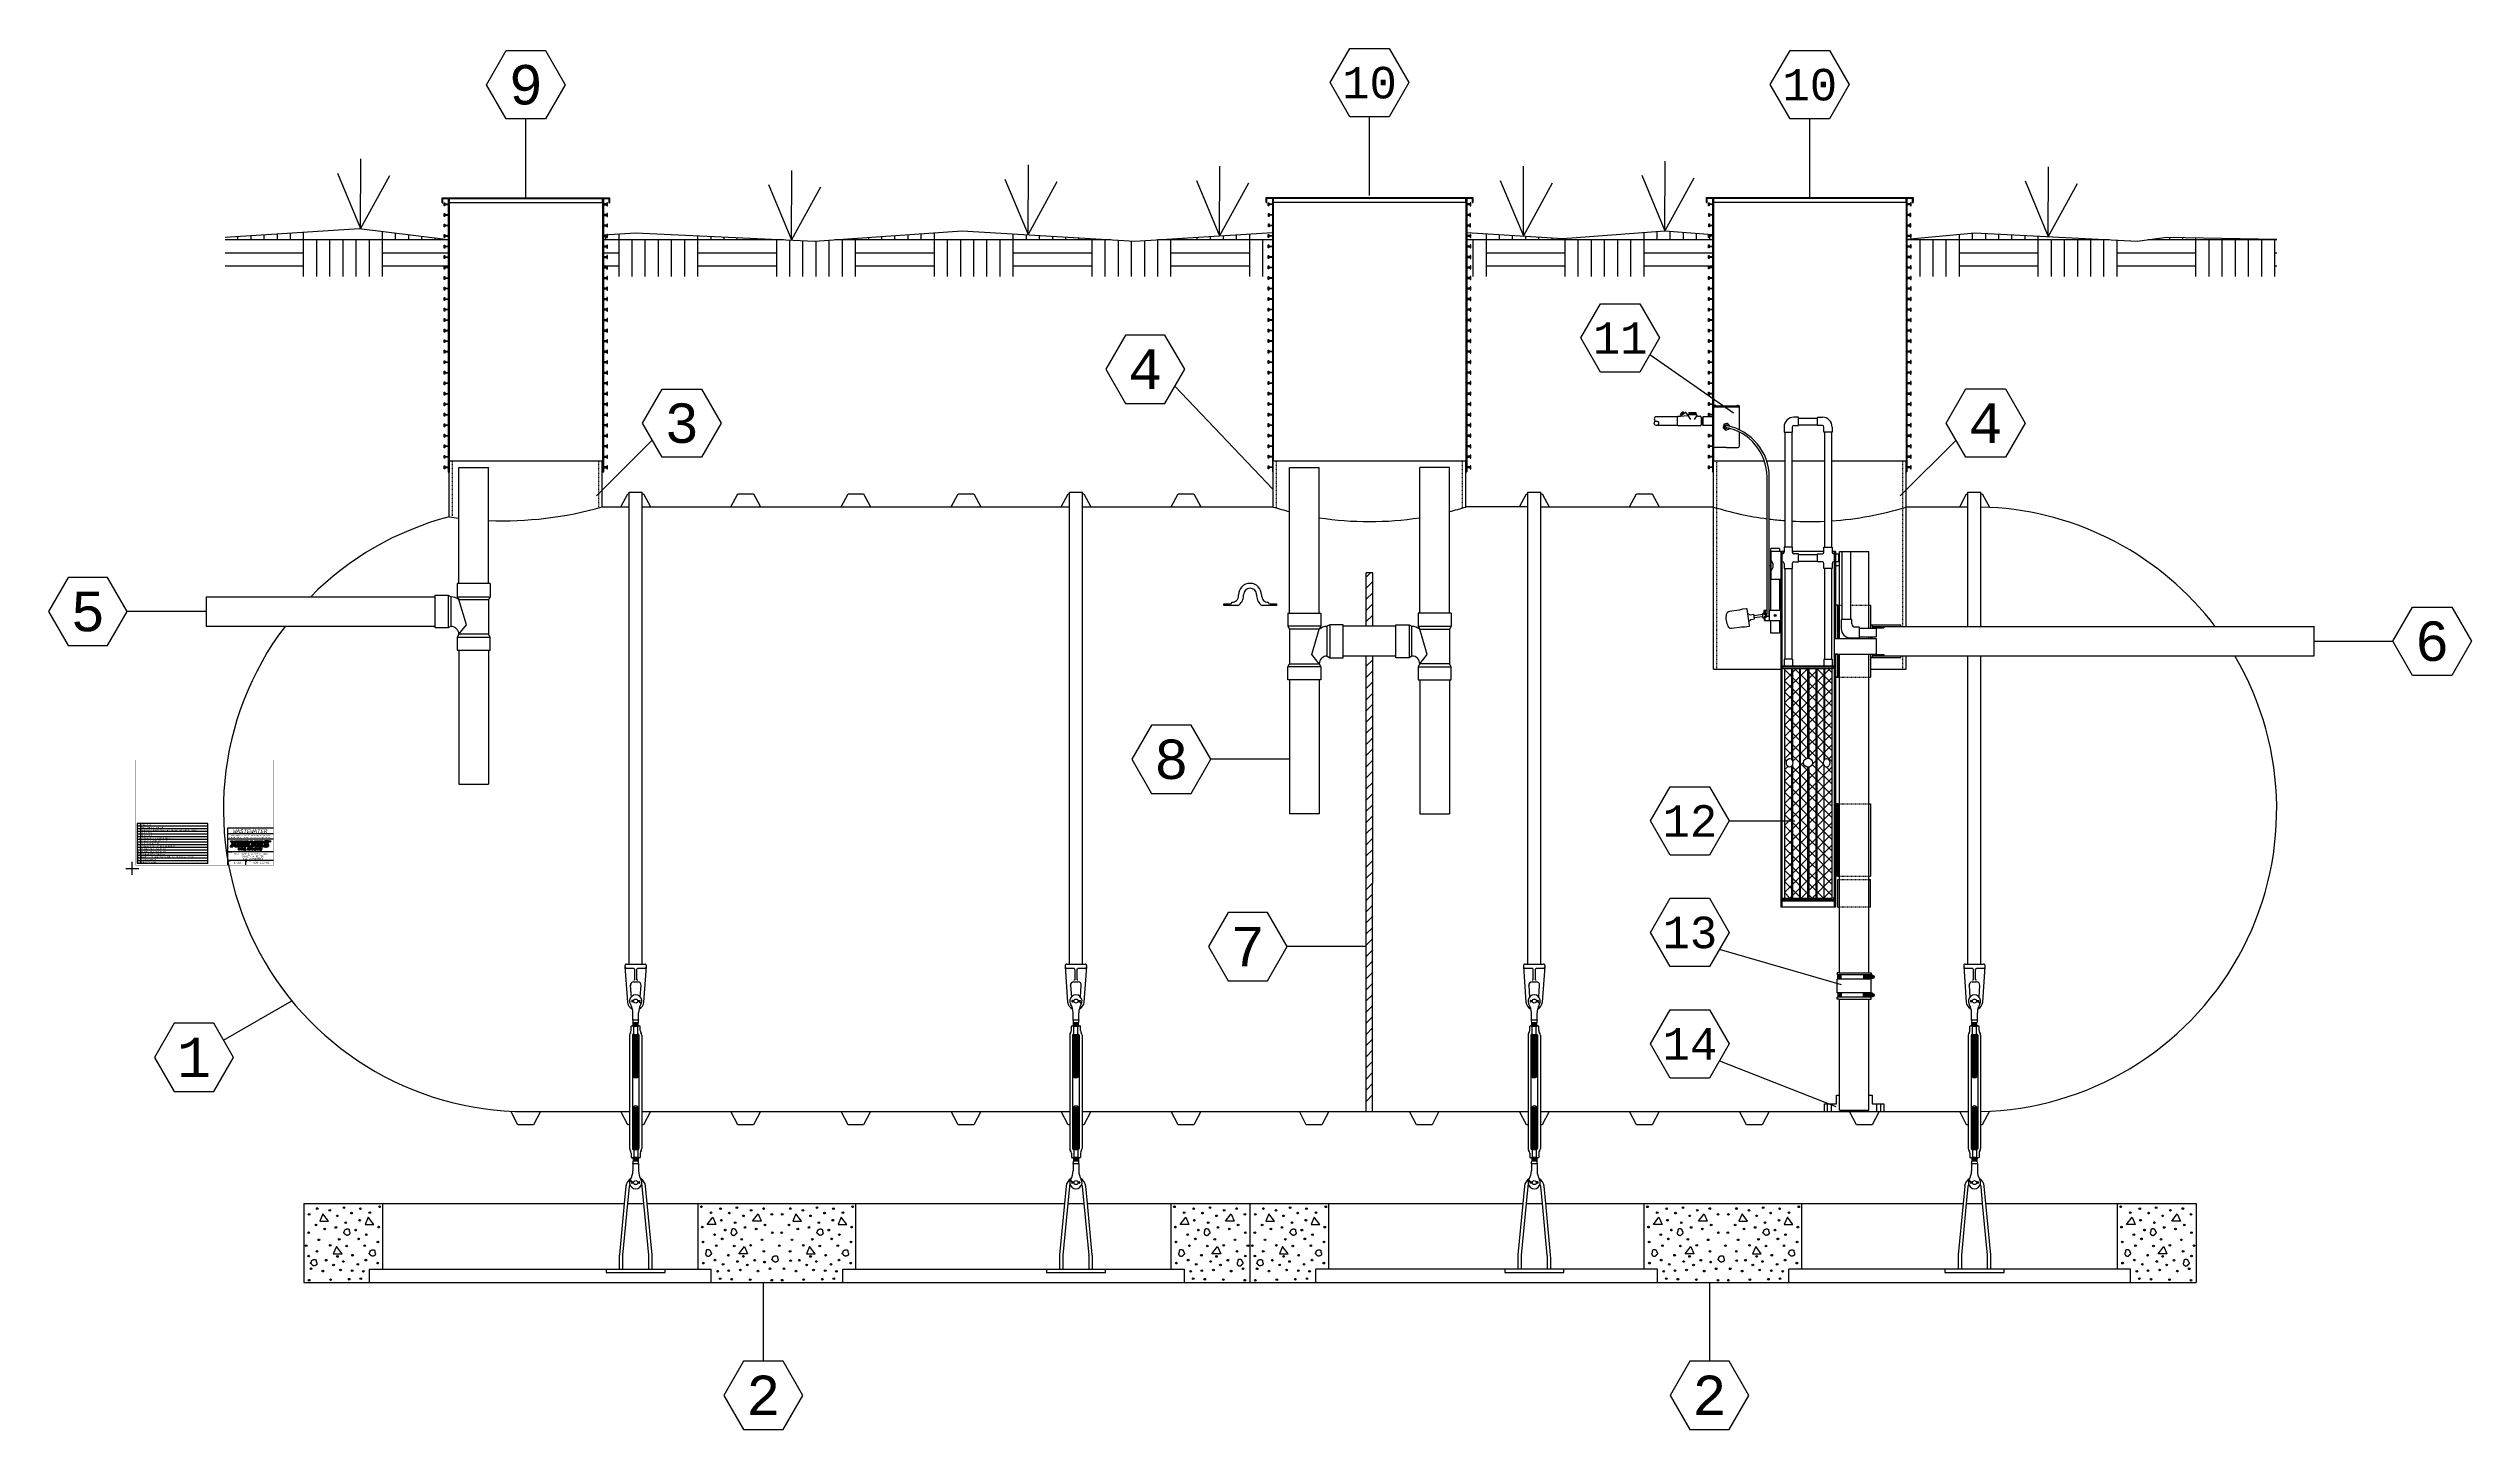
# Model space of a CAD drawing. Extents: x -13 to 356, y -85 to 125.
import ezdxf
from ezdxf.enums import TextEntityAlignment as Align

# ---------------------------------------------------------------- set-up
doc = ezdxf.new("R2010")
doc.units = 0
doc.header["$MEASUREMENT"] = 0
doc.header["$PDMODE"] = 2
doc.header["$PDSIZE"] = -0.01
doc.linetypes.add('HIDDEN', pattern=[0.1875, 0.0625, -0.0625, 0.0625])
doc.linetypes.add('SHORT_DASH', pattern=[0.125, 0.03125, -0.0625, 0.03125])
doc.layers.add('1', color=7, linetype='Continuous')
doc.layers.add('2', color=7, linetype='Continuous')
doc.styles.get("Standard").update_dxf_attribs({"font": 'monotxt.shx'})

# ---------------------------------------------------------------- blocks, each defined once
blk = doc.blocks.new('*U31')
at = {"layer": '2', "color": 5, "linetype": 'Continuous'}
blk.add_circle((0, 0), 1, dxfattribs=at)
blk = doc.blocks.new('*U32')
at = {"layer": '2', "color": 5, "linetype": 'Continuous'}
blk.add_circle((0, 0), 1, dxfattribs=at)
blk = doc.blocks.new('*X10')
at = {"layer": '2', "color": 5, "linetype": 'Continuous'}
for p, q in [((-6.58, 27.36), (0.37, 34.31)), ((-6.58, 29.06), (-1.33, 34.31)), ((-6.58, 30.75), (-3.02, 34.31)), ((-6.58, 32.45), (-4.72, 34.31)), ((-6.58, 34.15), (-6.42, 34.31)), ((0.64, 26.93), (-6.58, 34.15)), ((0.64, 28.62), (-5.05, 34.31)), ((0.64, 30.32), (-3.35, 34.31)), ((0.64, 32.02), (-1.65, 34.31)), ((0.64, 33.71), (0.04, 34.31)), ((-6.58, 25.66), (0.64, 32.89)), ((0.64, 25.23), (-6.58, 32.45)), ((-6.58, 23.97), (0.64, 31.19)), ((0.64, 23.53), (-6.58, 30.75)), ((-6.58, 22.27), (0.64, 29.49)), ((0.64, 21.84), (-6.58, 29.06)), ((-6.58, 20.57), (0.64, 27.79)), ((0.64, 20.14), (-6.58, 27.36)), ((-5.33, 20.13), (0.64, 26.1)), ((-0.6, 19.68), (-6.58, 25.66)), ((-3.21, 20.6), (-6.58, 23.97)), ((0.64, 15.05), (-6.58, 22.27)), ((-3.14, 20.62), (0.64, 24.4)), ((-2.31, 19.75), (0.64, 22.7)), ((-6.23, 20.22), (-6.58, 20.57)), ((-6.58, 17.18), (-3.64, 20.12)), ((-6.58, 13.78), (-0.62, 19.75)), ((-6.58, 18.88), (-6.07, 19.39)), ((-6.58, 12.09), (0.64, 19.31)), ((-6.58, 15.48), (-2.76, 19.3)), ((0.64, 11.65), (-6.58, 18.88)), ((0.64, 13.35), (-5.46, 19.45)), ((0.64, 16.74), (-2.33, 19.71)), ((0.64, 18.44), (-0.19, 19.27)), ((0.11, 20.48), (0.64, 21.01)), ((-6.58, 10.39), (0.64, 17.61)), ((0.64, 9.96), (-6.58, 17.18)), ((-6.58, 8.69), (0.64, 15.91)), ((0.64, 8.26), (-6.58, 15.48)), ((-6.58, 7), (0.64, 14.22)), ((0.64, 6.56), (-6.58, 13.78)), ((-6.58, 5.3), (0.64, 12.52)), ((0.64, 4.86), (-6.58, 12.09)), ((-6.58, 3.6), (0.64, 10.82)), ((0.64, 3.17), (-6.58, 10.39)), ((-6.58, 1.9), (0.64, 9.13)), ((0.64, 1.47), (-6.58, 8.69)), ((-6.58, 0.21), (0.64, 7.43)), ((0.64, -0.23), (-6.58, 7)), ((-0.64, -0.64), (-6.58, 5.3)), ((-5.73, -0.64), (0.64, 5.73)), ((-4.04, -0.64), (0.64, 4.04)), ((-2.34, -0.64), (-6.58, 3.6)), ((-4.04, -0.64), (-6.58, 1.9)), ((-5.73, -0.64), (-6.58, 0.21)), ((-2.34, -0.64), (0.64, 2.34)), ((-0.64, -0.64), (0.64, 0.64))]:
    blk.add_line(p, q, dxfattribs=at)
blk = doc.blocks.new('*X28')
at = {"layer": '2', "color": 5, "linetype": 'Continuous'}
for p, q in [((-0.47, 79.29), (0.19, 79.95)), ((-0.47, 77.59), (0.53, 78.59)), ((-0.47, 75.9), (0.53, 76.9)), ((-0.47, 74.2), (0.53, 75.2)), ((-0.47, 72.5), (0.53, 73.5)), ((0.51, 71.79), (0.53, 71.8)), ((-0.47, 65.71), (0.53, 66.71)), ((-0.48, 64.01), (0.53, 65.01)), ((-0.48, 62.32), (0.52, 63.32)), ((-0.48, 60.62), (0.52, 61.62)), ((-0.48, 58.92), (0.52, 59.92)), ((-0.48, 57.22), (0.52, 58.22)), ((-0.48, 55.52), (0.52, 56.52)), ((-0.48, 53.83), (0.52, 54.83)), ((-0.48, 52.13), (0.52, 53.13)), ((-0.48, 50.43), (0.52, 51.43)), ((-0.48, 48.73), (0.52, 49.73)), ((-0.48, 47.04), (0.52, 48.04)), ((-0.48, 45.34), (0.52, 46.34)), ((-0.48, 43.64), (0.52, 44.64)), ((-0.48, 41.94), (0.52, 42.94)), ((-0.48, 40.24), (0.52, 41.25)), ((-0.49, 38.55), (0.52, 39.55)), ((-0.49, 36.85), (0.51, 37.85)), ((-0.49, 35.15), (0.51, 36.15)), ((-0.49, 33.45), (0.51, 34.45)), ((-0.49, 31.76), (0.51, 32.76)), ((-0.49, 30.06), (0.51, 31.06)), ((-0.49, 28.36), (0.51, 29.36)), ((-0.49, 26.66), (0.51, 27.66)), ((-0.49, 24.97), (0.51, 25.97)), ((-0.49, 23.27), (0.51, 24.27)), ((-0.49, 21.57), (0.51, 22.57)), ((-0.49, 19.87), (0.51, 20.87)), ((-0.49, 18.17), (0.51, 19.18)), ((-0.49, 16.48), (0.51, 17.48)), ((-0.49, 14.78), (0.51, 15.78)), ((-0.5, 11.38), (0.5, 12.38)), ((-0.49, 13.08), (0.51, 14.08)), ((-0.5, 9.69), (0.5, 10.69)), ((-0.5, 7.99), (0.5, 8.99)), ((-0.5, 6.29), (0.5, 7.29)), ((-0.5, 4.59), (0.5, 5.59)), ((-0.5, 2.9), (0.5, 3.9)), ((-0.5, 1.2), (0.5, 2.2)), ((-0.5, -0.5), (0.5, 0.5))]:
    blk.add_line(p, q, dxfattribs=at)
blk = doc.blocks.new('*U33', base_point=(17.43, 3.87))
at = {"layer": '1', "color": 1, "linetype": 'Continuous'}
blk.add_arc((17.43, 3.87), 0.111, 90, 270, dxfattribs=at)
blk = doc.blocks.new('*U34', base_point=(20.27, 3.91))
at = {"layer": '1', "color": 1, "linetype": 'Continuous'}
blk.add_arc((20.27, 3.91), 0.302, 277.0315, 72.0315, dxfattribs=at)
blk = doc.blocks.new('*U35', base_point=(20.499758, 3.545639))
at = {"layer": '1', "color": 1, "linetype": 'Continuous'}
blk.add_arc((20.499758, 3.545639), 0.302006, 277.03145, 75.87677, dxfattribs=at)
blk = doc.blocks.new('*U36', base_point=(20.407239, 3.527289))
at = {"layer": '1', "color": 1, "linetype": 'Continuous'}
blk.add_arc((20.407239, 3.527289), 0.061144, 96.815077, 254.38799, dxfattribs=at)
blk = doc.blocks.new('*U37', base_point=(20.39, 3.92))
at = {"layer": '1', "color": 1, "linetype": 'Continuous'}
blk.add_arc((20.39, 3.92), 0.0611, 96.8151, 252.7312, dxfattribs=at)
blk = doc.blocks.new('*U38', base_point=(17.56, 3.92))
at = {"layer": '1', "color": 1, "linetype": 'Continuous'}
blk.add_arc((17.56, 3.92), 0.338, 105.2074, 270, dxfattribs=at)
blk = doc.blocks.new('*U39', base_point=(19.49, 2.8))
at = {"layer": '1', "color": 5, "linetype": 'Continuous'}
blk.add_arc((19.49, 2.8), 0.0867, 0, 90, dxfattribs=at)
blk = doc.blocks.new('*U40', base_point=(18.72, 2.93))
at = {"layer": '1', "color": 5, "linetype": 'Continuous'}
blk.add_arc((18.72, 2.93), 0.133, 129.3644, 50.6356, dxfattribs=at)
blk = doc.blocks.new('*U41')
at = {"layer": '1', "color": 5, "linetype": 'Continuous'}
blk.add_circle((0, 0), 1, dxfattribs=at)
blk = doc.blocks.new('*U42', base_point=(17.91, 2.93))
at = {"layer": '1', "color": 5, "linetype": 'Continuous'}
blk.add_arc((17.91, 2.93), 0.133, 180, 0, dxfattribs=at)
blk = doc.blocks.new('*U43')
at = {"layer": '1', "color": 5, "linetype": 'Continuous'}
blk.add_circle((0, 0), 1, dxfattribs=at)
blk = doc.blocks.new('*U44', base_point=(17.89, 2.93))
at = {"layer": '1', "color": 5, "linetype": 'Continuous'}
blk.add_arc((17.89, 2.93), 0.133, 0, 180, dxfattribs=at)
blk = doc.blocks.new('*U45', base_point=(17.63, 2.93))
at = {"layer": '1', "color": 5, "linetype": 'Continuous'}
blk.add_arc((17.63, 2.93), 0.133, 0, 180, dxfattribs=at)
blk = doc.blocks.new('*U46', base_point=(17.64, 2.93))
at = {"layer": '1', "color": 5, "linetype": 'Continuous'}
blk.add_arc((17.64, 2.93), 0.104, 180, 0, dxfattribs=at)
blk = doc.blocks.new('*X11')
at = {"layer": '1', "color": 1, "linetype": 'Continuous'}
for p, q in [((-0.63, 0), (-0.1, 0.53)), ((-0.63, 0), (-0.1, 0.53)), ((-0.63, 0), (-0.1, 0.53)), ((-0.63, 0), (-0.11, 0.53)), ((-0.63, 0), (-0.11, 0.53)), ((-0.63, 0.01), (-0.11, 0.53)), ((-0.62, 0), (-0.09, 0.53)), ((-0.62, 0), (-0.09, 0.53)), ((-0.62, 0), (-0.09, 0.53)), ((-0.62, 0.02), (-0.11, 0.53)), ((-0.61, 0), (-0.08, 0.53)), ((-0.61, 0), (-0.08, 0.53)), ((-0.61, 0), (-0.08, 0.53)), ((-0.61, 0), (-0.09, 0.53)), ((-0.61, 0.03), (-0.12, 0.53)), ((-0.61, 0.04), (-0.12, 0.53)), ((-0.61, 0.52), (-0.6, 0.53)), ((-0.61, 0.52), (-0.6, 0.53)), ((-0.61, 0.52), (-0.6, 0.53)), ((-0.61, 0.52), (-0.61, 0.53)), ((-0.61, 0.53), (-0.61, 0.53)), ((-0.6, 0), (-0.07, 0.53)), ((-0.6, 0), (-0.07, 0.53)), ((-0.6, 0), (-0.07, 0.53)), ((-0.6, 0.05), (-0.12, 0.53)), ((-0.6, 0.06), (-0.13, 0.53)), ((-0.6, 0.5), (-0.57, 0.53)), ((-0.6, 0.51), (-0.58, 0.53)), ((-0.6, 0.51), (-0.58, 0.53)), ((-0.6, 0.51), (-0.58, 0.53)), ((-0.6, 0.51), (-0.58, 0.53)), ((-0.6, 0.51), (-0.59, 0.53)), ((-0.6, 0.51), (-0.59, 0.53)), ((-0.6, 0.52), (-0.59, 0.53)), ((-0.6, 0.52), (-0.59, 0.53)), ((-0.59, 0), (-0.06, 0.53)), ((-0.59, 0), (-0.06, 0.53)), ((-0.59, 0), (-0.06, 0.53)), ((-0.59, 0), (-0.07, 0.53)), ((-0.59, 0.07), (-0.13, 0.53)), ((-0.59, 0.07), (-0.13, 0.53)), ((-0.59, 0.49), (-0.54, 0.53)), ((-0.59, 0.49), (-0.55, 0.53)), ((-0.59, 0.49), (-0.55, 0.53)), ((-0.59, 0.49), (-0.55, 0.53)), ((-0.59, 0.49), (-0.56, 0.53)), ((-0.59, 0.5), (-0.56, 0.53)), ((-0.59, 0.5), (-0.56, 0.53)), ((-0.59, 0.5), (-0.56, 0.53)), ((-0.59, 0.5), (-0.57, 0.53)), ((-0.59, 0.5), (-0.57, 0.53)), ((-0.58, 0), (-0.05, 0.53)), ((-0.58, 0), (-0.05, 0.53)), ((-0.58, 0), (-0.05, 0.53)), ((-0.58, 0.08), (-0.13, 0.53)), ((-0.58, 0.47), (-0.52, 0.53)), ((-0.58, 0.47), (-0.52, 0.53)), ((-0.58, 0.47), (-0.52, 0.53)), ((-0.58, 0.48), (-0.53, 0.53)), ((-0.58, 0.48), (-0.53, 0.53)), ((-0.58, 0.48), (-0.53, 0.53)), ((-0.58, 0.48), (-0.54, 0.53)), ((-0.58, 0.48), (-0.54, 0.53)), ((-0.58, 0.49), (-0.54, 0.53)), ((-0.57, 0), (-0.04, 0.53)), ((-0.57, 0), (-0.04, 0.53)), ((-0.57, 0), (-0.04, 0.53)), ((-0.57, 0), (-0.05, 0.53)), ((-0.57, 0.09), (-0.14, 0.53)), ((-0.57, 0.46), (-0.49, 0.53)), ((-0.57, 0.46), (-0.5, 0.53)), ((-0.57, 0.46), (-0.5, 0.53)), ((-0.57, 0.46), (-0.5, 0.53)), ((-0.57, 0.46), (-0.5, 0.53)), ((-0.57, 0.46), (-0.51, 0.53)), ((-0.57, 0.47), (-0.51, 0.53)), ((-0.57, 0.47), (-0.51, 0.53)), ((-0.57, 0.47), (-0.52, 0.53)), ((-0.57, 0.1), (-0.3, 0.36)), ((-0.56, 0), (-0.03, 0.53)), ((-0.56, 0), (-0.03, 0.53)), ((-0.56, 0), (-0.03, 0.53)), ((-0.56, 0.44), (-0.47, 0.53)), ((-0.56, 0.44), (-0.47, 0.53)), ((-0.56, 0.44), (-0.47, 0.53)), ((-0.56, 0.45), (-0.48, 0.53)), ((-0.56, 0.45), (-0.48, 0.53)), ((-0.56, 0.45), (-0.48, 0.53)), ((-0.56, 0.45), (-0.48, 0.53)), ((-0.56, 0.45), (-0.49, 0.53)), ((-0.56, 0.45), (-0.49, 0.53)), ((-0.56, 0.12), (-0.31, 0.37)), ((-0.56, 0.11), (-0.31, 0.36)), ((-0.55, 0), (-0.02, 0.53)), ((-0.55, 0), (-0.02, 0.53)), ((-0.55, 0), (-0.02, 0.53)), ((-0.55, 0), (-0.03, 0.53)), ((-0.55, 0.42), (-0.44, 0.53)), ((-0.55, 0.43), (-0.44, 0.53)), ((-0.55, 0.43), (-0.45, 0.53)), ((-0.55, 0.43), (-0.45, 0.53)), ((-0.55, 0.43), (-0.45, 0.53)), ((-0.55, 0.43), (-0.46, 0.53)), ((-0.55, 0.43), (-0.46, 0.53)), ((-0.55, 0.44), (-0.46, 0.53)), ((-0.55, 0.44), (-0.46, 0.53)), ((-0.55, 0.13), (-0.31, 0.37)), ((-0.54, 0), (-0.02, 0.53)), ((-0.54, 0.41), (-0.42, 0.53)), ((-0.54, 0.41), (-0.42, 0.53)), ((-0.54, 0.41), (-0.42, 0.53)), ((-0.54, 0.41), (-0.43, 0.53)), ((-0.54, 0.42), (-0.43, 0.53)), ((-0.54, 0.42), (-0.43, 0.53)), ((-0.54, 0.42), (-0.43, 0.53)), ((-0.54, 0.42), (-0.44, 0.53)), ((-0.54, 0.42), (-0.44, 0.53)), ((-0.54, 0), (-0.02, 0.52)), ((-0.54, 0), (-0.02, 0.52)), ((-0.54, 0.13), (-0.31, 0.37)), ((-0.54, 0.14), (-0.31, 0.37)), ((-0.53, 0.39), (-0.39, 0.53)), ((-0.53, 0.4), (-0.39, 0.53)), ((-0.53, 0.4), (-0.4, 0.53)), ((-0.53, 0.4), (-0.4, 0.53)), ((-0.53, 0.4), (-0.4, 0.53)), ((-0.53, 0.4), (-0.41, 0.53)), ((-0.53, 0.4), (-0.41, 0.53)), ((-0.53, 0.41), (-0.41, 0.53)), ((-0.53, 0.41), (-0.41, 0.53)), ((-0.53, 0), (-0.03, 0.51)), ((-0.53, 0), (-0.03, 0.5)), ((-0.53, 0), (-0.04, 0.49)), ((-0.53, 0), (-0.04, 0.48)), ((-0.53, 0.16), (-0.31, 0.38)), ((-0.53, 0.15), (-0.31, 0.37)), ((-0.52, 0.38), (-0.38, 0.53)), ((-0.52, 0.39), (-0.38, 0.53)), ((-0.52, 0.39), (-0.38, 0.53)), ((-0.52, 0.39), (-0.39, 0.53)), ((-0.52, 0.39), (-0.39, 0.53)), ((-0.52, 0.38), (-0.37, 0.52)), ((-0.52, 0.38), (-0.38, 0.52)), ((-0.52, 0.38), (-0.38, 0.52)), ((-0.52, 0.38), (-0.38, 0.52)), ((-0.52, 0), (-0.05, 0.47)), ((-0.52, 0), (-0.05, 0.47)), ((-0.52, 0), (-0.06, 0.46)), ((-0.52, 0.17), (-0.31, 0.38)), ((-0.51, 0.38), (-0.37, 0.52)), ((-0.51, 0.37), (-0.37, 0.51)), ((-0.51, 0.37), (-0.37, 0.51)), ((-0.51, 0.37), (-0.37, 0.51)), ((-0.51, 0.37), (-0.37, 0.51)), ((-0.51, 0.37), (-0.37, 0.51)), ((-0.51, 0.37), (-0.37, 0.51)), ((-0.51, 0.36), (-0.37, 0.5)), ((-0.51, 0.36), (-0.37, 0.5)), ((-0.51, 0), (-0.07, 0.45)), ((-0.51, 0), (-0.07, 0.44)), ((-0.51, 0.18), (-0.31, 0.38)), ((-0.51, 0.19), (-0.31, 0.38)), ((-0.51, 0), (-0.33, 0.18)), ((-0.51, 0), (-0.33, 0.18)), ((-0.5, 0.36), (-0.36, 0.5)), ((-0.5, 0.36), (-0.37, 0.5)), ((-0.5, 0.36), (-0.37, 0.5)), ((-0.5, 0.35), (-0.36, 0.49)), ((-0.5, 0.35), (-0.36, 0.49)), ((-0.5, 0.35), (-0.36, 0.49)), ((-0.5, 0.35), (-0.36, 0.49)), ((-0.5, 0.36), (-0.36, 0.49)), ((-0.5, 0.34), (-0.36, 0.48)), ((-0.5, 0.35), (-0.36, 0.48)), ((-0.5, 0.2), (-0.32, 0.39)), ((-0.5, 0.2), (-0.31, 0.38)), ((-0.5, 0), (-0.33, 0.17)), ((-0.5, 0), (-0.34, 0.16)), ((-0.5, 0), (-0.34, 0.16)), ((-0.5, 0), (-0.34, 0.15)), ((-0.49, 0.34), (-0.36, 0.48)), ((-0.49, 0.34), (-0.36, 0.48)), ((-0.49, 0.34), (-0.36, 0.48)), ((-0.49, 0.33), (-0.35, 0.47)), ((-0.49, 0.33), (-0.35, 0.47)), ((-0.49, 0.33), (-0.35, 0.47)), ((-0.49, 0.34), (-0.35, 0.47)), ((-0.49, 0.34), (-0.35, 0.47)), ((-0.49, 0.33), (-0.35, 0.46)), ((-0.49, 0.21), (-0.32, 0.39)), ((-0.49, 0.22), (-0.32, 0.39)), ((-0.49, 0), (-0.34, 0.15)), ((-0.49, 0), (-0.35, 0.14)), ((-0.49, 0), (-0.35, 0.14)), ((-0.48, 0.32), (-0.35, 0.46)), ((-0.48, 0.32), (-0.35, 0.46)), ((-0.48, 0.33), (-0.35, 0.46)), ((-0.48, 0.33), (-0.35, 0.46)), ((-0.48, 0.31), (-0.34, 0.45)), ((-0.48, 0.32), (-0.34, 0.45)), ((-0.48, 0.32), (-0.34, 0.45)), ((-0.48, 0.32), (-0.35, 0.45)), ((-0.48, 0.32), (-0.35, 0.45)), ((-0.48, 0.23), (-0.32, 0.39)), ((-0.48, 0), (-0.35, 0.13)), ((-0.48, 0), (-0.36, 0.12)), ((-0.48, 0), (-0.36, 0.12)), ((-0.48, 0), (-0.36, 0.11)), ((-0.47, 0.31), (-0.34, 0.44)), ((-0.47, 0.31), (-0.34, 0.44)), ((-0.47, 0.31), (-0.34, 0.44)), ((-0.47, 0.31), (-0.34, 0.44)), ((-0.47, 0.31), (-0.34, 0.44)), ((-0.47, 0.3), (-0.33, 0.43)), ((-0.47, 0.3), (-0.34, 0.43)), ((-0.47, 0.3), (-0.34, 0.43)), ((-0.47, 0.3), (-0.34, 0.43)), ((-0.47, 0.25), (-0.32, 0.4)), ((-0.47, 0.24), (-0.32, 0.39)), ((-0.47, 0), (-0.37, 0.11)), ((-0.47, 0), (-0.37, 0.1)), ((-0.47, 0), (-0.37, 0.09)), ((-0.46, 0.29), (-0.33, 0.43)), ((-0.46, 0.3), (-0.33, 0.43)), ((-0.46, 0.29), (-0.33, 0.42)), ((-0.46, 0.29), (-0.33, 0.42)), ((-0.46, 0.29), (-0.33, 0.42)), ((-0.46, 0.29), (-0.33, 0.42)), ((-0.46, 0.29), (-0.33, 0.42)), ((-0.46, 0.28), (-0.33, 0.41)), ((-0.46, 0.28), (-0.33, 0.41)), ((-0.46, 0.26), (-0.32, 0.4)), ((-0.46, 0.27), (-0.32, 0.4)), ((-0.46, 0), (-0.37, 0.09)), ((-0.46, 0), (-0.38, 0.08)), ((-0.46, 0), (-0.38, 0.08)), ((-0.46, 0), (-0.38, 0.07)), ((-0.45, 0.28), (-0.32, 0.41)), ((-0.45, 0.28), (-0.33, 0.41)), ((-0.45, 0.28), (-0.33, 0.41)), ((-0.45, 0.27), (-0.32, 0.4)), ((-0.45, 0.28), (-0.32, 0.4)), ((-0.45, 0), (-0.39, 0.07)), ((-0.45, 0), (-0.39, 0.06)), ((-0.45, 0), (-0.39, 0.05)), ((-0.44, 0), (-0.4, 0.05)), ((-0.44, 0), (-0.4, 0.04)), ((-0.44, 0), (-0.4, 0.04)), ((-0.44, 0), (-0.4, 0.03)), ((-0.43, 0), (-0.41, 0.03)), ((-0.43, 0), (-0.41, 0.02)), ((-0.43, 0), (-0.41, 0.01)), ((-0.42, 0), (-0.42, 0.01)), ((-0.42, 0), (-0.42, 0)), ((-0.33, 0.18), (-0.08, 0.43)), ((-0.33, 0.18), (-0.08, 0.42)), ((-0.32, 0.18), (-0.09, 0.42)), ((-0.32, 0.18), (-0.09, 0.41)), ((-0.32, 0.18), (-0.1, 0.4)), ((-0.32, 0.17), (-0.1, 0.39)), ((-0.32, 0.17), (-0.11, 0.38)), ((-0.32, 0.17), (-0.12, 0.37)), ((-0.32, 0.17), (-0.13, 0.36)), ((-0.32, 0.17), (-0.12, 0.36)), ((-0.32, 0.16), (-0.13, 0.35)), ((-0.32, 0.16), (-0.14, 0.34)), ((-0.32, 0.16), (-0.14, 0.33)), ((-0.31, 0.16), (-0.15, 0.32)), ((-0.31, 0.15), (-0.16, 0.31)), ((-0.31, 0.16), (-0.15, 0.31)), ((-0.31, 0.15), (-0.17, 0.3)), ((-0.31, 0.15), (-0.17, 0.29)), ((-0.31, 0.15), (-0.18, 0.28)), ((-0.31, 0.14), (-0.18, 0.27)), ((-0.31, 0.14), (-0.18, 0.27)), ((-0.31, 0.15), (-0.18, 0.27)), ((-0.31, 0.15), (-0.18, 0.27)), ((-0.3, 0.36), (-0.14, 0.53)), ((-0.3, 0.37), (-0.14, 0.53)), ((-0.3, 0.37), (-0.15, 0.53)), ((-0.3, 0.38), (-0.15, 0.53)), ((-0.3, 0.14), (-0.18, 0.27)), ((-0.3, 0.13), (-0.17, 0.26)), ((-0.3, 0.13), (-0.17, 0.26)), ((-0.3, 0.13), (-0.17, 0.26)), ((-0.3, 0.13), (-0.18, 0.26)), ((-0.3, 0.14), (-0.18, 0.26)), ((-0.3, 0.14), (-0.18, 0.26)), ((-0.3, 0.12), (-0.17, 0.25)), ((-0.3, 0.12), (-0.17, 0.25)), ((-0.3, 0.13), (-0.17, 0.25)), ((-0.29, 0.39), (-0.15, 0.53)), ((-0.29, 0.39), (-0.15, 0.53)), ((-0.29, 0.4), (-0.16, 0.53)), ((-0.29, 0.12), (-0.16, 0.25)), ((-0.29, 0.12), (-0.17, 0.25)), ((-0.29, 0.12), (-0.17, 0.25)), ((-0.29, 0.11), (-0.16, 0.24)), ((-0.29, 0.11), (-0.16, 0.24)), ((-0.29, 0.11), (-0.16, 0.24)), ((-0.29, 0.11), (-0.16, 0.24)), ((-0.29, 0.11), (-0.16, 0.24)), ((-0.29, 0.12), (-0.16, 0.24)), ((-0.29, 0.1), (-0.16, 0.23)), ((-0.29, 0.1), (-0.16, 0.23)), ((-0.28, 0.4), (-0.16, 0.53)), ((-0.28, 0.41), (-0.16, 0.53)), ((-0.28, 0.41), (-0.16, 0.53)), ((-0.28, 0.42), (-0.17, 0.53)), ((-0.28, 0.1), (-0.15, 0.23)), ((-0.28, 0.1), (-0.15, 0.23)), ((-0.28, 0.1), (-0.15, 0.23)), ((-0.28, 0.09), (-0.15, 0.22)), ((-0.28, 0.09), (-0.15, 0.22)), ((-0.28, 0.09), (-0.15, 0.22)), ((-0.28, 0.09), (-0.15, 0.22)), ((-0.28, 0.09), (-0.15, 0.22)), ((-0.28, 0.09), (-0.15, 0.22)), ((-0.28, 0.08), (-0.14, 0.21)), ((-0.27, 0.43), (-0.17, 0.53)), ((-0.27, 0.43), (-0.17, 0.53)), ((-0.27, 0.44), (-0.18, 0.53)), ((-0.27, 0.07), (-0.14, 0.21)), ((-0.27, 0.08), (-0.14, 0.21)), ((-0.27, 0.08), (-0.14, 0.21)), ((-0.27, 0.08), (-0.14, 0.21)), ((-0.27, 0.08), (-0.14, 0.21)), ((-0.27, 0.07), (-0.13, 0.2)), ((-0.27, 0.07), (-0.13, 0.2)), ((-0.27, 0.07), (-0.14, 0.2)), ((-0.27, 0.07), (-0.14, 0.2)), ((-0.27, 0.07), (-0.14, 0.2)), ((-0.26, 0.44), (-0.18, 0.53)), ((-0.26, 0.45), (-0.18, 0.53)), ((-0.26, 0.45), (-0.18, 0.53)), ((-0.26, 0.46), (-0.19, 0.53)), ((-0.26, 0.06), (-0.13, 0.2)), ((-0.26, 0.05), (-0.13, 0.19)), ((-0.26, 0.05), (-0.13, 0.19)), ((-0.26, 0.06), (-0.13, 0.19)), ((-0.26, 0.06), (-0.13, 0.19)), ((-0.26, 0.06), (-0.13, 0.19)), ((-0.26, 0.06), (-0.13, 0.19)), ((-0.26, 0.04), (-0.12, 0.18)), ((-0.26, 0.05), (-0.12, 0.18)), ((-0.26, 0.05), (-0.12, 0.18)), ((-0.26, 0.05), (-0.12, 0.18)), ((-0.25, 0.46), (-0.19, 0.53)), ((-0.25, 0.47), (-0.19, 0.53)), ((-0.25, 0.48), (-0.2, 0.53)), ((-0.25, 0.04), (-0.12, 0.18)), ((-0.25, 0.04), (-0.12, 0.18)), ((-0.25, 0.03), (-0.11, 0.17)), ((-0.25, 0.03), (-0.11, 0.17)), ((-0.25, 0.03), (-0.11, 0.17)), ((-0.25, 0.04), (-0.11, 0.17)), ((-0.25, 0.04), (-0.12, 0.17)), ((-0.25, 0.04), (-0.12, 0.17)), ((-0.25, 0.03), (-0.11, 0.16)), ((-0.25, 0.03), (-0.11, 0.16)), ((-0.24, 0.48), (-0.2, 0.53)), ((-0.24, 0.49), (-0.2, 0.53)), ((-0.24, 0.49), (-0.2, 0.53)), ((-0.24, 0.5), (-0.21, 0.53)), ((-0.24, 0.02), (-0.1, 0.16)), ((-0.24, 0.02), (-0.11, 0.16)), ((-0.24, 0.02), (-0.11, 0.16)), ((-0.24, 0.02), (-0.11, 0.16)), ((-0.24, 0.01), (-0.1, 0.15)), ((-0.24, 0.01), (-0.1, 0.15)), ((-0.24, 0.01), (-0.1, 0.15)), ((-0.24, 0.01), (-0.1, 0.15)), ((-0.24, 0.01), (-0.1, 0.15)), ((-0.24, 0.02), (-0.1, 0.15)), ((-0.23, 0.5), (-0.21, 0.53)), ((-0.23, 0.51), (-0.21, 0.53)), ((-0.23, 0.52), (-0.22, 0.53)), ((-0.23, 0), (-0.09, 0.14)), ((-0.23, 0), (-0.09, 0.14)), ((-0.23, 0), (-0.09, 0.14)), ((-0.23, 0), (-0.09, 0.14)), ((-0.23, 0), (-0.1, 0.14)), ((-0.23, 0.01), (-0.1, 0.14)), ((-0.22, 0.52), (-0.22, 0.53)), ((-0.22, 0.53), (-0.22, 0.53)), ((-0.22, 0), (-0.09, 0.13)), ((-0.22, 0), (-0.09, 0.13)), ((-0.22, 0), (-0.09, 0.13)), ((-0.22, 0), (-0.09, 0.13)), ((-0.21, 0), (-0.08, 0.13)), ((-0.21, 0), (-0.09, 0.13)), ((-0.21, 0), (-0.08, 0.12)), ((-0.2, 0), (-0.08, 0.12)), ((-0.2, 0), (-0.08, 0.12)), ((-0.2, 0), (-0.08, 0.12)), ((-0.2, 0), (-0.08, 0.12)), ((-0.19, 0), (-0.08, 0.12)), ((-0.19, 0), (-0.07, 0.11)), ((-0.19, 0), (-0.08, 0.11)), ((-0.18, 0), (-0.07, 0.11)), ((-0.18, 0), (-0.07, 0.11)), ((-0.18, 0), (-0.07, 0.11)), ((-0.18, 0), (-0.07, 0.1)), ((-0.17, 0), (-0.07, 0.1)), ((-0.17, 0), (-0.07, 0.1)), ((-0.17, 0), (-0.07, 0.1)), ((-0.16, 0), (-0.06, 0.1)), ((-0.16, 0), (-0.07, 0.1)), ((-0.16, 0), (-0.06, 0.09)), ((-0.16, 0), (-0.06, 0.09)), ((-0.15, 0), (-0.06, 0.09)), ((-0.15, 0), (-0.06, 0.09)), ((-0.15, 0), (-0.06, 0.09)), ((-0.14, 0), (-0.06, 0.09)), ((-0.14, 0), (-0.05, 0.08)), ((-0.14, 0), (-0.06, 0.08)), ((-0.14, 0), (-0.06, 0.08)), ((-0.13, 0), (-0.05, 0.08)), ((-0.13, 0), (-0.05, 0.08)), ((-0.13, 0), (-0.05, 0.08)), ((-0.12, 0), (-0.05, 0.07)), ((-0.12, 0), (-0.05, 0.07)), ((-0.12, 0), (-0.05, 0.07)), ((-0.12, 0), (-0.05, 0.07)), ((-0.11, 0), (-0.04, 0.07)), ((-0.11, 0), (-0.05, 0.07)), ((-0.11, 0), (-0.04, 0.06)), ((-0.1, 0), (-0.04, 0.06)), ((-0.1, 0), (-0.04, 0.06)), ((-0.1, 0), (-0.04, 0.06)), ((-0.1, 0), (-0.04, 0.06)), ((-0.09, 0), (-0.04, 0.06)), ((-0.09, 0), (-0.04, 0.05)), ((-0.09, 0), (-0.04, 0.05)), ((-0.08, 0), (-0.03, 0.05)), ((-0.08, 0), (-0.03, 0.05)), ((-0.08, 0), (-0.03, 0.05)), ((-0.08, 0), (-0.03, 0.05)), ((-0.07, 0), (-0.03, 0.04)), ((-0.07, 0), (-0.03, 0.04)), ((-0.07, 0), (-0.03, 0.04)), ((-0.07, 0), (-0.03, 0.04)), ((-0.06, 0), (-0.02, 0.04)), ((-0.06, 0), (-0.02, 0.04)), ((-0.06, 0), (-0.02, 0.03)), ((-0.05, 0), (-0.02, 0.03)), ((-0.05, 0), (-0.02, 0.03)), ((-0.05, 0), (-0.02, 0.03)), ((-0.05, 0), (-0.02, 0.03)), ((-0.04, 0), (-0.02, 0.03)), ((-0.04, 0), (-0.01, 0.02)), ((-0.04, 0), (-0.02, 0.02)), ((-0.03, 0), (-0.01, 0.02)), ((-0.03, 0), (-0.01, 0.02)), ((-0.03, 0), (-0.01, 0.02)), ((-0.03, 0), (-0.01, 0.02)), ((-0.02, 0), (-0.01, 0.01)), ((-0.02, 0), (-0.01, 0.01)), ((-0.02, 0), (-0.01, 0.01)), ((-0.01, 0), (0, 0.01)), ((-0.01, 0), (0, 0.01)), ((-0.01, 0), (-0.01, 0.01)), ((-0.01, 0), (0, 0)), ((0, 0), (0, 0)), ((0, 0), (0, 0))]:
    blk.add_line(p, q, dxfattribs=at)
blk = doc.blocks.new('*X12')
at = {"layer": '1', "color": 1, "linetype": 'Continuous'}
for p, q in [((-0.45, 0.21), (-0.13, 0.53)), ((-0.45, 0.22), (-0.13, 0.53)), ((-0.45, 0.22), (-0.14, 0.53)), ((-0.45, 0.22), (-0.14, 0.53)), ((-0.45, 0.22), (-0.14, 0.53)), ((-0.45, 0.23), (-0.15, 0.53)), ((-0.45, 0.23), (-0.15, 0.53)), ((-0.45, 0.23), (-0.15, 0.53)), ((-0.45, 0.24), (-0.15, 0.53)), ((-0.45, 0.24), (-0.16, 0.53)), ((-0.45, 0.24), (-0.16, 0.53)), ((-0.45, 0.24), (-0.16, 0.53)), ((-0.45, 0.25), (-0.17, 0.53)), ((-0.45, 0.25), (-0.17, 0.53)), ((-0.45, 0.25), (-0.17, 0.53)), ((-0.45, 0.26), (-0.17, 0.53)), ((-0.45, 0.26), (-0.18, 0.53)), ((-0.45, 0.26), (-0.18, 0.53)), ((-0.45, 0.26), (-0.18, 0.53)), ((-0.45, 0.27), (-0.19, 0.53)), ((-0.45, 0.27), (-0.19, 0.53)), ((-0.45, 0.27), (-0.19, 0.53)), ((-0.45, 0.28), (-0.19, 0.53)), ((-0.45, 0.28), (-0.2, 0.53)), ((-0.45, 0.28), (-0.2, 0.53)), ((-0.45, 0.28), (-0.2, 0.53)), ((-0.45, 0.29), (-0.21, 0.53)), ((-0.45, 0.29), (-0.21, 0.53)), ((-0.45, 0.29), (-0.21, 0.53)), ((-0.45, 0.29), (-0.21, 0.53)), ((-0.45, 0.3), (-0.22, 0.53)), ((-0.45, 0.3), (-0.22, 0.53)), ((-0.45, 0.3), (-0.22, 0.53)), ((-0.45, 0.31), (-0.22, 0.53)), ((-0.45, 0.31), (-0.23, 0.53)), ((-0.45, 0.31), (-0.23, 0.53)), ((-0.45, 0.31), (-0.23, 0.53)), ((-0.45, 0.32), (-0.24, 0.53)), ((-0.45, 0.32), (-0.24, 0.53)), ((-0.45, 0.32), (-0.24, 0.53)), ((-0.45, 0.33), (-0.24, 0.53)), ((-0.45, 0.33), (-0.25, 0.53)), ((-0.45, 0.33), (-0.25, 0.53)), ((-0.45, 0.33), (-0.25, 0.53)), ((-0.45, 0.34), (-0.26, 0.53)), ((-0.45, 0.34), (-0.26, 0.53)), ((-0.45, 0.34), (-0.26, 0.53)), ((-0.45, 0.35), (-0.26, 0.53)), ((-0.45, 0.35), (-0.27, 0.53)), ((-0.45, 0.35), (-0.27, 0.53)), ((-0.45, 0.35), (-0.27, 0.53)), ((-0.45, 0.36), (-0.28, 0.53)), ((-0.45, 0.36), (-0.28, 0.53)), ((-0.45, 0.36), (-0.28, 0.53)), ((-0.45, 0.37), (-0.28, 0.53)), ((-0.45, 0.37), (-0.29, 0.53)), ((-0.45, 0.37), (-0.29, 0.53)), ((-0.45, 0.37), (-0.29, 0.53)), ((-0.45, 0.38), (-0.3, 0.53)), ((-0.45, 0.38), (-0.3, 0.53)), ((-0.45, 0.38), (-0.3, 0.53)), ((-0.45, 0.39), (-0.3, 0.53)), ((-0.45, 0.39), (-0.31, 0.53)), ((-0.45, 0.39), (-0.31, 0.53)), ((-0.45, 0.39), (-0.31, 0.53)), ((-0.45, 0.4), (-0.32, 0.53)), ((-0.45, 0.4), (-0.32, 0.53)), ((-0.45, 0.4), (-0.32, 0.53)), ((-0.45, 0.41), (-0.32, 0.53)), ((-0.45, 0.41), (-0.33, 0.53)), ((-0.45, 0.41), (-0.33, 0.53)), ((-0.45, 0.41), (-0.33, 0.53)), ((-0.45, 0.42), (-0.34, 0.53)), ((-0.45, 0.42), (-0.34, 0.53)), ((-0.45, 0.42), (-0.34, 0.53)), ((-0.45, 0.42), (-0.34, 0.53)), ((-0.45, 0.43), (-0.35, 0.53)), ((-0.45, 0.43), (-0.35, 0.53)), ((-0.45, 0.43), (-0.35, 0.53)), ((-0.45, 0.44), (-0.36, 0.53)), ((-0.45, 0.44), (-0.36, 0.53)), ((-0.45, 0.44), (-0.36, 0.53)), ((-0.45, 0.44), (-0.36, 0.53)), ((-0.45, 0.45), (-0.37, 0.53)), ((-0.45, 0.45), (-0.37, 0.53)), ((-0.45, 0.45), (-0.37, 0.53)), ((-0.45, 0.46), (-0.37, 0.53)), ((-0.45, 0.46), (-0.38, 0.53)), ((-0.45, 0.46), (-0.38, 0.53)), ((-0.45, 0.46), (-0.38, 0.53)), ((-0.45, 0.47), (-0.39, 0.53)), ((-0.45, 0.47), (-0.39, 0.53)), ((-0.45, 0.47), (-0.39, 0.53)), ((-0.45, 0.48), (-0.39, 0.53)), ((-0.45, 0.48), (-0.4, 0.53)), ((-0.45, 0.48), (-0.4, 0.53)), ((-0.45, 0.48), (-0.4, 0.53)), ((-0.45, 0.49), (-0.41, 0.53)), ((-0.45, 0.49), (-0.41, 0.53)), ((-0.45, 0.49), (-0.41, 0.53)), ((-0.45, 0.5), (-0.41, 0.53)), ((-0.45, 0.5), (-0.42, 0.53)), ((-0.45, 0.5), (-0.42, 0.53)), ((-0.45, 0.5), (-0.42, 0.53)), ((-0.45, 0.51), (-0.43, 0.53)), ((-0.45, 0.51), (-0.43, 0.53)), ((-0.45, 0.51), (-0.43, 0.53)), ((-0.45, 0.52), (-0.43, 0.53)), ((-0.45, 0.52), (-0.44, 0.53)), ((-0.45, 0.52), (-0.44, 0.53)), ((-0.45, 0.52), (-0.44, 0.53)), ((-0.45, 0.53), (-0.45, 0.53)), ((-0.45, 0.2), (-0.25, 0.4)), ((-0.45, 0.21), (-0.25, 0.4)), ((-0.45, 0.21), (-0.25, 0.4)), ((-0.45, 0.19), (-0.25, 0.39)), ((-0.45, 0.2), (-0.25, 0.39)), ((-0.45, 0.2), (-0.25, 0.39)), ((-0.45, 0.2), (-0.25, 0.39)), ((-0.45, 0.18), (-0.25, 0.38)), ((-0.45, 0.19), (-0.25, 0.38)), ((-0.45, 0.19), (-0.25, 0.38)), ((-0.45, 0.17), (-0.25, 0.37)), ((-0.45, 0.18), (-0.25, 0.37)), ((-0.45, 0.18), (-0.25, 0.37)), ((-0.45, 0.18), (-0.25, 0.37)), ((-0.45, 0.16), (-0.25, 0.36)), ((-0.45, 0.17), (-0.25, 0.36)), ((-0.45, 0.17), (-0.25, 0.36)), ((-0.45, 0.15), (-0.25, 0.35)), ((-0.45, 0.16), (-0.25, 0.35)), ((-0.45, 0.16), (-0.25, 0.35)), ((-0.45, 0.16), (-0.25, 0.35)), ((-0.45, 0.14), (-0.25, 0.34)), ((-0.45, 0.14), (-0.25, 0.34)), ((-0.45, 0.15), (-0.25, 0.34)), ((-0.45, 0.15), (-0.25, 0.34)), ((-0.45, 0.13), (-0.25, 0.33)), ((-0.45, 0.14), (-0.25, 0.33)), ((-0.45, 0.14), (-0.25, 0.33)), ((-0.45, 0.01), (-0.13, 0.32)), ((-0.45, 0.01), (-0.14, 0.32)), ((-0.45, 0.02), (-0.14, 0.32)), ((-0.45, 0.02), (-0.14, 0.32)), ((-0.45, 0.02), (-0.15, 0.32)), ((-0.45, 0.03), (-0.15, 0.32)), ((-0.45, 0.03), (-0.15, 0.32)), ((-0.45, 0.03), (-0.15, 0.32)), ((-0.45, 0.03), (-0.16, 0.32)), ((-0.45, 0.04), (-0.16, 0.32)), ((-0.45, 0.04), (-0.16, 0.32)), ((-0.45, 0.04), (-0.17, 0.32)), ((-0.45, 0.05), (-0.17, 0.32)), ((-0.45, 0.05), (-0.17, 0.32)), ((-0.45, 0.05), (-0.17, 0.32)), ((-0.45, 0.05), (-0.18, 0.32)), ((-0.45, 0.06), (-0.18, 0.32)), ((-0.45, 0.06), (-0.18, 0.32)), ((-0.45, 0.06), (-0.18, 0.32)), ((-0.45, 0.07), (-0.19, 0.32)), ((-0.45, 0.07), (-0.19, 0.32)), ((-0.45, 0.07), (-0.19, 0.32)), ((-0.45, 0.07), (-0.2, 0.32)), ((-0.45, 0.08), (-0.2, 0.32)), ((-0.45, 0.08), (-0.2, 0.32)), ((-0.45, 0.08), (-0.2, 0.32)), ((-0.45, 0.09), (-0.21, 0.32)), ((-0.45, 0.09), (-0.21, 0.32)), ((-0.45, 0.09), (-0.21, 0.32)), ((-0.45, 0.09), (-0.22, 0.32)), ((-0.45, 0.1), (-0.22, 0.32)), ((-0.45, 0.1), (-0.22, 0.32)), ((-0.45, 0.1), (-0.22, 0.32)), ((-0.45, 0.11), (-0.23, 0.32)), ((-0.45, 0.11), (-0.23, 0.32)), ((-0.45, 0.11), (-0.23, 0.32)), ((-0.45, 0.11), (-0.24, 0.32)), ((-0.45, 0.12), (-0.24, 0.32)), ((-0.45, 0.12), (-0.24, 0.32)), ((-0.45, 0.12), (-0.24, 0.32)), ((-0.45, 0.13), (-0.25, 0.32)), ((-0.45, 0.13), (-0.25, 0.32)), ((-0.45, 0.13), (-0.25, 0.32)), ((-0.45, 0), (-0.25, 0.2)), ((-0.45, 0.01), (-0.25, 0.2)), ((-0.45, 0.01), (-0.25, 0.2)), ((-0.45, 0), (-0.25, 0.19)), ((-0.44, 0), (-0.25, 0.19)), ((-0.44, 0), (-0.25, 0.19)), ((-0.44, 0), (-0.25, 0.19)), ((-0.44, 0), (-0.25, 0.18)), ((-0.43, 0), (-0.25, 0.18)), ((-0.43, 0), (-0.25, 0.18)), ((-0.43, 0), (-0.25, 0.17)), ((-0.42, 0), (-0.25, 0.17)), ((-0.42, 0), (-0.25, 0.17)), ((-0.42, 0), (-0.25, 0.17)), ((-0.42, 0), (-0.25, 0.16)), ((-0.41, 0), (-0.25, 0.16)), ((-0.41, 0), (-0.25, 0.16)), ((-0.41, 0), (-0.25, 0.15)), ((-0.41, 0), (-0.25, 0.15)), ((-0.4, 0), (-0.25, 0.15)), ((-0.4, 0), (-0.25, 0.15)), ((-0.4, 0), (-0.25, 0.14)), ((-0.39, 0), (-0.25, 0.14)), ((-0.39, 0), (-0.25, 0.14)), ((-0.39, 0), (-0.25, 0.13)), ((-0.39, 0), (-0.25, 0.13)), ((-0.38, 0), (-0.25, 0.13)), ((-0.38, 0), (-0.25, 0.13)), ((-0.38, 0), (-0.25, 0.12)), ((-0.37, 0), (-0.24, 0.12)), ((-0.37, 0), (-0.25, 0.12)), ((-0.37, 0), (-0.25, 0.12)), ((-0.37, 0), (-0.25, 0.12)), ((-0.36, 0), (-0.24, 0.12)), ((-0.36, 0), (-0.24, 0.12)), ((-0.36, 0), (-0.24, 0.12)), ((-0.35, 0), (-0.22, 0.12)), ((-0.35, 0), (-0.23, 0.12)), ((-0.35, 0), (-0.23, 0.12)), ((-0.35, 0), (-0.23, 0.12)), ((-0.34, 0), (-0.22, 0.12)), ((-0.34, 0), (-0.22, 0.12)), ((-0.34, 0), (-0.22, 0.12)), ((-0.33, 0), (-0.2, 0.12)), ((-0.33, 0), (-0.21, 0.12)), ((-0.33, 0), (-0.21, 0.12)), ((-0.33, 0), (-0.21, 0.12)), ((-0.32, 0), (-0.2, 0.12)), ((-0.32, 0), (-0.2, 0.12)), ((-0.32, 0), (-0.2, 0.12)), ((-0.31, 0), (-0.18, 0.12)), ((-0.31, 0), (-0.19, 0.12)), ((-0.31, 0), (-0.19, 0.12)), ((-0.31, 0), (-0.19, 0.12)), ((-0.3, 0), (-0.18, 0.12)), ((-0.3, 0), (-0.18, 0.12)), ((-0.3, 0), (-0.18, 0.12)), ((-0.29, 0), (-0.16, 0.12)), ((-0.29, 0), (-0.17, 0.12)), ((-0.29, 0), (-0.17, 0.12)), ((-0.29, 0), (-0.17, 0.12)), ((-0.28, 0), (-0.15, 0.12)), ((-0.28, 0), (-0.16, 0.12)), ((-0.28, 0), (-0.16, 0.12)), ((-0.28, 0), (-0.16, 0.12)), ((-0.27, 0), (-0.14, 0.12)), ((-0.27, 0), (-0.15, 0.12)), ((-0.27, 0), (-0.15, 0.12)), ((-0.26, 0), (-0.13, 0.12)), ((-0.26, 0), (-0.14, 0.12)), ((-0.26, 0), (-0.14, 0.12)), ((-0.26, 0), (-0.14, 0.12)), ((-0.25, 0.41), (-0.13, 0.53)), ((-0.25, 0.41), (-0.13, 0.53)), ((-0.25, 0.2), (-0.13, 0.32)), ((-0.25, 0.2), (-0.13, 0.32)), ((-0.25, 0.2), (-0.13, 0.32)), ((-0.25, 0), (-0.12, 0.12)), ((-0.25, 0), (-0.13, 0.12)), ((-0.25, 0), (-0.13, 0.12)), ((-0.24, 0.41), (-0.11, 0.53)), ((-0.24, 0.41), (-0.12, 0.53)), ((-0.24, 0.41), (-0.12, 0.53)), ((-0.24, 0.41), (-0.12, 0.53)), ((-0.24, 0.2), (-0.11, 0.32)), ((-0.24, 0.2), (-0.12, 0.32)), ((-0.24, 0.2), (-0.12, 0.32)), ((-0.24, 0.2), (-0.12, 0.32)), ((-0.24, 0), (-0.11, 0.12)), ((-0.24, 0), (-0.12, 0.12)), ((-0.24, 0), (-0.12, 0.12)), ((-0.24, 0), (-0.12, 0.12)), ((-0.23, 0.41), (-0.1, 0.53)), ((-0.23, 0.41), (-0.11, 0.53)), ((-0.23, 0.41), (-0.11, 0.53)), ((-0.23, 0.41), (-0.11, 0.53)), ((-0.23, 0.2), (-0.11, 0.32)), ((-0.23, 0.2), (-0.11, 0.32)), ((-0.23, 0.2), (-0.11, 0.32)), ((-0.23, 0), (-0.11, 0.12)), ((-0.23, 0), (-0.11, 0.12)), ((-0.23, 0), (-0.11, 0.12)), ((-0.22, 0.41), (-0.09, 0.53)), ((-0.22, 0.41), (-0.1, 0.53)), ((-0.22, 0.41), (-0.1, 0.53)), ((-0.22, 0.2), (-0.09, 0.32)), ((-0.22, 0.2), (-0.1, 0.32)), ((-0.22, 0.2), (-0.1, 0.32)), ((-0.22, 0.2), (-0.1, 0.32)), ((-0.22, 0), (-0.09, 0.12)), ((-0.22, 0), (-0.1, 0.12)), ((-0.22, 0), (-0.1, 0.12)), ((-0.22, 0), (-0.1, 0.12)), ((-0.21, 0.41), (-0.08, 0.53)), ((-0.21, 0.41), (-0.09, 0.53)), ((-0.21, 0.41), (-0.09, 0.53)), ((-0.21, 0.41), (-0.09, 0.53)), ((-0.21, 0.2), (-0.09, 0.32)), ((-0.21, 0.2), (-0.09, 0.32)), ((-0.21, 0.2), (-0.09, 0.32)), ((-0.21, 0), (-0.09, 0.12)), ((-0.21, 0), (-0.09, 0.12)), ((-0.21, 0), (-0.09, 0.12)), ((-0.2, 0.41), (-0.08, 0.53)), ((-0.2, 0.41), (-0.08, 0.53)), ((-0.2, 0.41), (-0.08, 0.53)), ((-0.2, 0.2), (-0.07, 0.32)), ((-0.2, 0.2), (-0.08, 0.32)), ((-0.2, 0.2), (-0.08, 0.32)), ((-0.2, 0.2), (-0.08, 0.32)), ((-0.2, 0), (-0.07, 0.12)), ((-0.2, 0), (-0.08, 0.12)), ((-0.2, 0), (-0.08, 0.12)), ((-0.2, 0), (-0.08, 0.12)), ((-0.19, 0.41), (-0.06, 0.53)), ((-0.19, 0.41), (-0.07, 0.53)), ((-0.19, 0.41), (-0.07, 0.53)), ((-0.19, 0.41), (-0.07, 0.53)), ((-0.19, 0.2), (-0.06, 0.32)), ((-0.19, 0.2), (-0.07, 0.32)), ((-0.19, 0.2), (-0.07, 0.32)), ((-0.19, 0.2), (-0.07, 0.32)), ((-0.19, 0), (-0.07, 0.12)), ((-0.19, 0), (-0.07, 0.12)), ((-0.19, 0), (-0.07, 0.12)), ((-0.18, 0.41), (-0.06, 0.53)), ((-0.18, 0.41), (-0.06, 0.53)), ((-0.18, 0.41), (-0.06, 0.53)), ((-0.18, 0.2), (-0.05, 0.32)), ((-0.18, 0.2), (-0.06, 0.32)), ((-0.18, 0.2), (-0.06, 0.32)), ((-0.18, 0), (-0.05, 0.12)), ((-0.18, 0), (-0.06, 0.12)), ((-0.18, 0), (-0.06, 0.12)), ((-0.18, 0), (-0.06, 0.12)), ((-0.17, 0.41), (-0.04, 0.53)), ((-0.17, 0.41), (-0.05, 0.53)), ((-0.17, 0.41), (-0.05, 0.53)), ((-0.17, 0.41), (-0.05, 0.53)), ((-0.17, 0.2), (-0.04, 0.32)), ((-0.17, 0.2), (-0.05, 0.32)), ((-0.17, 0.2), (-0.05, 0.32)), ((-0.17, 0.2), (-0.05, 0.32)), ((-0.17, 0), (-0.05, 0.12)), ((-0.17, 0), (-0.05, 0.12)), ((-0.17, 0), (-0.05, 0.12)), ((-0.16, 0.41), (-0.04, 0.53)), ((-0.16, 0.41), (-0.04, 0.53)), ((-0.16, 0.41), (-0.04, 0.53)), ((-0.16, 0.2), (-0.03, 0.32)), ((-0.16, 0.2), (-0.04, 0.32)), ((-0.16, 0.2), (-0.04, 0.32)), ((-0.16, 0), (-0.03, 0.12)), ((-0.16, 0), (-0.04, 0.12)), ((-0.16, 0), (-0.04, 0.12)), ((-0.16, 0), (-0.04, 0.12)), ((-0.15, 0.41), (-0.02, 0.53)), ((-0.15, 0.41), (-0.03, 0.53)), ((-0.15, 0.41), (-0.03, 0.53)), ((-0.15, 0.41), (-0.03, 0.53)), ((-0.15, 0.2), (-0.02, 0.32)), ((-0.15, 0.2), (-0.03, 0.32)), ((-0.15, 0.2), (-0.03, 0.32)), ((-0.15, 0.2), (-0.03, 0.32)), ((-0.15, 0), (-0.03, 0.12)), ((-0.15, 0), (-0.03, 0.12)), ((-0.15, 0), (-0.03, 0.12)), ((-0.14, 0.41), (-0.02, 0.53)), ((-0.14, 0.41), (-0.02, 0.53)), ((-0.14, 0.41), (-0.02, 0.53)), ((-0.14, 0.2), (-0.02, 0.32)), ((-0.14, 0.2), (-0.02, 0.32)), ((-0.14, 0.2), (-0.02, 0.32)), ((-0.14, 0), (-0.01, 0.12)), ((-0.14, 0), (-0.02, 0.12)), ((-0.14, 0), (-0.02, 0.12)), ((-0.14, 0), (-0.02, 0.12)), ((-0.13, 0.41), (0, 0.53)), ((-0.13, 0.41), (-0.01, 0.53)), ((-0.13, 0.41), (-0.01, 0.53)), ((-0.13, 0.41), (-0.01, 0.53)), ((-0.13, 0.2), (-0.01, 0.32)), ((-0.13, 0.2), (-0.01, 0.32)), ((-0.13, 0.2), (-0.01, 0.32)), ((-0.13, 0.2), (-0.01, 0.32)), ((-0.13, 0), (0, 0.12)), ((-0.13, 0), (-0.01, 0.12)), ((-0.13, 0), (-0.01, 0.12)), ((-0.13, 0), (-0.01, 0.12)), ((-0.12, 0.41), (0, 0.53)), ((-0.12, 0.41), (0, 0.53)), ((-0.12, 0.41), (0, 0.52)), ((-0.12, 0.2), (-0.01, 0.32)), ((-0.12, 0.2), (-0.01, 0.31)), ((-0.12, 0.2), (-0.01, 0.31)), ((-0.12, 0), (0, 0.12)), ((-0.12, 0), (0, 0.12)), ((-0.12, 0), (0, 0.12)), ((-0.11, 0.41), (0, 0.52)), ((-0.11, 0.41), (0, 0.52)), ((-0.11, 0.41), (0, 0.52)), ((-0.11, 0.41), (0, 0.51)), ((-0.11, 0.2), (-0.01, 0.31)), ((-0.11, 0.2), (-0.01, 0.3)), ((-0.11, 0.2), (-0.01, 0.3)), ((-0.11, 0.2), (-0.01, 0.3)), ((-0.11, 0), (0, 0.11)), ((-0.11, 0), (0, 0.11)), ((-0.11, 0), (0, 0.11)), ((-0.11, 0), (0, 0.11)), ((-0.1, 0.41), (0, 0.51)), ((-0.1, 0.41), (0, 0.51)), ((-0.1, 0.41), (0, 0.5)), ((-0.1, 0.41), (0, 0.5)), ((-0.1, 0.2), (-0.01, 0.3)), ((-0.1, 0.2), (-0.01, 0.29)), ((-0.1, 0.2), (-0.01, 0.29)), ((-0.1, 0), (0, 0.1)), ((-0.1, 0), (0, 0.1)), ((-0.1, 0), (0, 0.1)), ((-0.09, 0.41), (0, 0.5)), ((-0.09, 0.41), (0, 0.5)), ((-0.09, 0.41), (0, 0.49)), ((-0.09, 0.2), (-0.01, 0.29)), ((-0.09, 0.2), (-0.01, 0.28)), ((-0.09, 0.2), (-0.01, 0.28)), ((-0.09, 0.2), (-0.01, 0.28)), ((-0.09, 0), (0, 0.09)), ((-0.09, 0), (0, 0.09)), ((-0.09, 0), (0, 0.09)), ((-0.09, 0), (0, 0.09)), ((-0.08, 0.41), (0, 0.49)), ((-0.08, 0.41), (0, 0.49)), ((-0.08, 0.41), (0, 0.48)), ((-0.08, 0.41), (0, 0.48)), ((-0.08, 0.2), (-0.01, 0.28)), ((-0.08, 0.2), (-0.01, 0.27)), ((-0.08, 0.2), (-0.01, 0.27)), ((-0.08, 0), (0, 0.08)), ((-0.08, 0), (0, 0.08)), ((-0.08, 0), (0, 0.08)), ((-0.07, 0.41), (0, 0.48)), ((-0.07, 0.41), (0, 0.48)), ((-0.07, 0.41), (0, 0.47)), ((-0.07, 0.2), (-0.01, 0.27)), ((-0.07, 0.2), (-0.01, 0.26)), ((-0.07, 0.2), (-0.01, 0.26)), ((-0.07, 0.2), (-0.01, 0.26)), ((-0.07, 0), (0, 0.07)), ((-0.07, 0), (0, 0.07)), ((-0.07, 0), (0, 0.07)), ((-0.07, 0), (0, 0.07)), ((-0.06, 0.41), (0, 0.47)), ((-0.06, 0.41), (0, 0.47)), ((-0.06, 0.41), (0, 0.46)), ((-0.06, 0.41), (0, 0.46)), ((-0.06, 0.2), (-0.01, 0.26)), ((-0.06, 0.2), (-0.01, 0.25)), ((-0.06, 0.2), (-0.01, 0.25)), ((-0.06, 0), (0, 0.06)), ((-0.06, 0), (0, 0.06)), ((-0.06, 0), (0, 0.06)), ((-0.05, 0.41), (0, 0.46)), ((-0.05, 0.41), (0, 0.46)), ((-0.05, 0.41), (0, 0.45)), ((-0.05, 0.2), (-0.01, 0.25)), ((-0.05, 0.2), (-0.01, 0.25)), ((-0.05, 0.2), (-0.01, 0.24)), ((-0.05, 0.2), (-0.01, 0.24)), ((-0.05, 0), (0, 0.05)), ((-0.05, 0), (0, 0.05)), ((-0.05, 0), (0, 0.05)), ((-0.05, 0), (0, 0.05)), ((-0.04, 0.41), (0, 0.45)), ((-0.04, 0.41), (0, 0.45)), ((-0.04, 0.41), (0, 0.44)), ((-0.04, 0.41), (0, 0.44)), ((-0.04, 0.2), (-0.01, 0.24)), ((-0.04, 0.2), (-0.01, 0.23)), ((-0.04, 0.2), (-0.01, 0.23)), ((-0.04, 0.2), (-0.01, 0.23)), ((-0.04, 0), (0, 0.04)), ((-0.04, 0), (0, 0.04)), ((-0.04, 0), (0, 0.04)), ((-0.03, 0.41), (0, 0.44)), ((-0.03, 0.41), (0, 0.44)), ((-0.03, 0.41), (0, 0.43)), ((-0.03, 0.2), (-0.01, 0.23)), ((-0.03, 0.2), (-0.01, 0.22)), ((-0.03, 0.2), (-0.01, 0.22)), ((-0.03, 0), (0, 0.03)), ((-0.03, 0), (0, 0.03)), ((-0.03, 0), (0, 0.03)), ((-0.03, 0), (0, 0.03)), ((-0.02, 0.41), (0, 0.43)), ((-0.02, 0.41), (0, 0.43)), ((-0.02, 0.41), (0, 0.42)), ((-0.02, 0.41), (0, 0.42)), ((-0.02, 0.2), (-0.01, 0.22)), ((-0.02, 0.2), (-0.01, 0.21)), ((-0.02, 0.2), (-0.01, 0.21)), ((-0.02, 0.2), (-0.01, 0.21)), ((-0.02, 0), (0, 0.02)), ((-0.02, 0), (0, 0.02)), ((-0.02, 0), (0, 0.02)), ((-0.01, 0.41), (0, 0.42)), ((-0.01, 0.41), (0, 0.42)), ((-0.01, 0.41), (0, 0.41)), ((-0.01, 0.2), (-0.01, 0.21)), ((-0.01, 0.2), (-0.01, 0.2)), ((-0.01, 0), (0, 0.01)), ((-0.01, 0), (0, 0.01)), ((-0.01, 0), (0, 0.01)), ((-0.01, 0), (0, 0.01)), ((0, 0.41), (0, 0.41)), ((0, 0.41), (0, 0.41)), ((0, 0), (0, 0)), ((0, 0), (0, 0))]:
    blk.add_line(p, q, dxfattribs=at)
blk = doc.blocks.new('*X13')
at = {"layer": '1', "color": 1, "linetype": 'Continuous'}
for p, q in [((-0.54, 0.22), (-0.23, 0.53)), ((-0.54, 0.22), (-0.23, 0.53)), ((-0.54, 0.22), (-0.23, 0.53)), ((-0.54, 0.23), (-0.24, 0.53)), ((-0.54, 0.23), (-0.24, 0.53)), ((-0.54, 0.23), (-0.24, 0.53)), ((-0.54, 0.24), (-0.24, 0.53)), ((-0.54, 0.24), (-0.25, 0.53)), ((-0.54, 0.24), (-0.25, 0.53)), ((-0.54, 0.24), (-0.25, 0.53)), ((-0.54, 0.25), (-0.26, 0.53)), ((-0.54, 0.25), (-0.26, 0.53)), ((-0.54, 0.25), (-0.26, 0.53)), ((-0.54, 0.25), (-0.26, 0.53)), ((-0.54, 0.26), (-0.27, 0.53)), ((-0.54, 0.26), (-0.27, 0.53)), ((-0.54, 0.26), (-0.27, 0.53)), ((-0.54, 0.27), (-0.28, 0.53)), ((-0.54, 0.27), (-0.28, 0.53)), ((-0.54, 0.27), (-0.28, 0.53)), ((-0.54, 0.27), (-0.28, 0.53)), ((-0.54, 0.28), (-0.29, 0.53)), ((-0.54, 0.28), (-0.29, 0.53)), ((-0.54, 0.28), (-0.29, 0.53)), ((-0.54, 0.29), (-0.3, 0.53)), ((-0.54, 0.29), (-0.3, 0.53)), ((-0.54, 0.29), (-0.3, 0.53)), ((-0.54, 0.29), (-0.3, 0.53)), ((-0.54, 0.3), (-0.31, 0.53)), ((-0.54, 0.3), (-0.31, 0.53)), ((-0.54, 0.3), (-0.31, 0.53)), ((-0.54, 0.31), (-0.32, 0.53)), ((-0.54, 0.31), (-0.32, 0.53)), ((-0.54, 0.31), (-0.32, 0.53)), ((-0.54, 0.31), (-0.32, 0.53)), ((-0.54, 0.32), (-0.33, 0.53)), ((-0.54, 0.32), (-0.33, 0.53)), ((-0.54, 0.32), (-0.33, 0.53)), ((-0.54, 0.33), (-0.34, 0.53)), ((-0.54, 0.33), (-0.34, 0.53)), ((-0.54, 0.33), (-0.34, 0.53)), ((-0.54, 0.33), (-0.34, 0.53)), ((-0.54, 0.34), (-0.35, 0.53)), ((-0.54, 0.34), (-0.35, 0.53)), ((-0.54, 0.34), (-0.35, 0.53)), ((-0.54, 0.35), (-0.36, 0.53)), ((-0.54, 0.35), (-0.36, 0.53)), ((-0.54, 0.35), (-0.36, 0.53)), ((-0.54, 0.35), (-0.36, 0.53)), ((-0.54, 0.36), (-0.37, 0.53)), ((-0.54, 0.36), (-0.37, 0.53)), ((-0.54, 0.36), (-0.37, 0.53)), ((-0.54, 0.37), (-0.38, 0.53)), ((-0.54, 0.37), (-0.38, 0.53)), ((-0.54, 0.37), (-0.38, 0.53)), ((-0.54, 0.37), (-0.38, 0.53)), ((-0.54, 0.38), (-0.39, 0.53)), ((-0.54, 0.38), (-0.39, 0.53)), ((-0.54, 0.38), (-0.39, 0.53)), ((-0.54, 0.39), (-0.39, 0.53)), ((-0.54, 0.39), (-0.4, 0.53)), ((-0.54, 0.39), (-0.4, 0.53)), ((-0.54, 0.39), (-0.4, 0.53)), ((-0.54, 0.4), (-0.41, 0.53)), ((-0.54, 0.4), (-0.41, 0.53)), ((-0.54, 0.4), (-0.41, 0.53)), ((-0.54, 0.4), (-0.41, 0.53)), ((-0.54, 0.41), (-0.42, 0.53)), ((-0.54, 0.41), (-0.42, 0.53)), ((-0.54, 0.41), (-0.42, 0.53)), ((-0.54, 0.42), (-0.43, 0.53)), ((-0.54, 0.42), (-0.43, 0.53)), ((-0.54, 0.42), (-0.43, 0.53)), ((-0.54, 0.42), (-0.43, 0.53)), ((-0.54, 0.43), (-0.44, 0.53)), ((-0.54, 0.43), (-0.44, 0.53)), ((-0.54, 0.43), (-0.44, 0.53)), ((-0.54, 0.44), (-0.45, 0.53)), ((-0.54, 0.44), (-0.45, 0.53)), ((-0.54, 0.44), (-0.45, 0.53)), ((-0.54, 0.44), (-0.45, 0.53)), ((-0.54, 0.45), (-0.46, 0.53)), ((-0.54, 0.45), (-0.46, 0.53)), ((-0.54, 0.45), (-0.46, 0.53)), ((-0.54, 0.46), (-0.47, 0.53)), ((-0.54, 0.46), (-0.47, 0.53)), ((-0.54, 0.46), (-0.47, 0.53)), ((-0.54, 0.46), (-0.47, 0.53)), ((-0.54, 0.47), (-0.48, 0.53)), ((-0.54, 0.47), (-0.48, 0.53)), ((-0.54, 0.47), (-0.48, 0.53)), ((-0.54, 0.48), (-0.49, 0.53)), ((-0.54, 0.48), (-0.49, 0.53)), ((-0.54, 0.48), (-0.49, 0.53)), ((-0.54, 0.48), (-0.49, 0.53)), ((-0.54, 0.49), (-0.5, 0.53)), ((-0.54, 0.49), (-0.5, 0.53)), ((-0.54, 0.49), (-0.5, 0.53)), ((-0.54, 0.5), (-0.51, 0.53)), ((-0.54, 0.5), (-0.51, 0.53)), ((-0.54, 0.5), (-0.51, 0.53)), ((-0.54, 0.5), (-0.51, 0.53)), ((-0.54, 0.51), (-0.52, 0.53)), ((-0.54, 0.51), (-0.52, 0.53)), ((-0.54, 0.51), (-0.52, 0.53)), ((-0.54, 0.52), (-0.52, 0.53)), ((-0.54, 0.52), (-0.53, 0.53)), ((-0.54, 0.52), (-0.53, 0.53)), ((-0.54, 0.52), (-0.53, 0.53)), ((-0.54, 0.53), (-0.54, 0.53)), ((-0.54, 0.22), (-0.35, 0.41)), ((-0.54, 0.21), (-0.35, 0.4)), ((-0.54, 0.21), (-0.35, 0.4)), ((-0.54, 0.21), (-0.35, 0.4)), ((-0.54, 0.2), (-0.35, 0.39)), ((-0.54, 0.2), (-0.35, 0.39)), ((-0.54, 0.2), (-0.35, 0.39)), ((-0.54, 0.2), (-0.35, 0.39)), ((-0.54, 0.19), (-0.35, 0.38)), ((-0.54, 0.19), (-0.35, 0.38)), ((-0.54, 0.19), (-0.35, 0.38)), ((-0.54, 0.18), (-0.35, 0.37)), ((-0.54, 0.18), (-0.35, 0.37)), ((-0.54, 0.18), (-0.35, 0.37)), ((-0.54, 0.18), (-0.35, 0.37)), ((-0.54, 0.17), (-0.35, 0.36)), ((-0.54, 0.17), (-0.35, 0.36)), ((-0.54, 0.17), (-0.35, 0.36)), ((-0.54, 0.16), (-0.35, 0.35)), ((-0.54, 0.16), (-0.35, 0.35)), ((-0.54, 0.16), (-0.35, 0.35)), ((-0.54, 0.16), (-0.35, 0.35)), ((-0.54, 0.14), (-0.35, 0.34)), ((-0.54, 0.15), (-0.35, 0.34)), ((-0.54, 0.15), (-0.35, 0.34)), ((-0.54, 0.15), (-0.35, 0.34)), ((-0.54, 0.14), (-0.35, 0.33)), ((-0.54, 0.14), (-0.35, 0.33)), ((-0.54, 0.14), (-0.35, 0.33)), ((-0.54, 0.12), (-0.35, 0.32)), ((-0.54, 0.13), (-0.35, 0.32)), ((-0.54, 0.13), (-0.35, 0.32)), ((-0.54, 0.13), (-0.35, 0.32)), ((-0.54, 0.12), (-0.35, 0.31)), ((-0.54, 0.12), (-0.35, 0.31)), ((-0.54, 0.12), (-0.35, 0.31)), ((-0.54, 0), (-0.23, 0.3)), ((-0.54, 0.11), (-0.35, 0.3)), ((-0.54, 0.11), (-0.35, 0.3)), ((-0.54, 0.11), (-0.35, 0.3)), ((-0.54, 0.11), (-0.35, 0.3)), ((-0.54, 0), (-0.24, 0.29)), ((-0.54, 0), (-0.25, 0.29)), ((-0.54, 0.01), (-0.25, 0.29)), ((-0.54, 0.01), (-0.26, 0.29)), ((-0.54, 0.01), (-0.26, 0.29)), ((-0.54, 0.01), (-0.26, 0.29)), ((-0.54, 0.02), (-0.27, 0.29)), ((-0.54, 0.02), (-0.27, 0.29)), ((-0.54, 0.02), (-0.27, 0.29)), ((-0.54, 0.03), (-0.28, 0.29)), ((-0.54, 0.03), (-0.28, 0.29)), ((-0.54, 0.03), (-0.28, 0.29)), ((-0.54, 0.03), (-0.29, 0.29)), ((-0.54, 0.04), (-0.29, 0.29)), ((-0.54, 0.04), (-0.29, 0.29)), ((-0.54, 0.04), (-0.29, 0.29)), ((-0.54, 0.05), (-0.3, 0.29)), ((-0.54, 0.05), (-0.3, 0.29)), ((-0.54, 0.05), (-0.3, 0.29)), ((-0.54, 0.05), (-0.31, 0.29)), ((-0.54, 0.06), (-0.31, 0.29)), ((-0.54, 0.06), (-0.31, 0.29)), ((-0.54, 0.06), (-0.31, 0.29)), ((-0.54, 0.07), (-0.32, 0.29)), ((-0.54, 0.07), (-0.32, 0.29)), ((-0.54, 0.07), (-0.32, 0.29)), ((-0.54, 0.07), (-0.32, 0.29)), ((-0.54, 0.08), (-0.33, 0.29)), ((-0.54, 0.08), (-0.33, 0.29)), ((-0.54, 0.08), (-0.33, 0.29)), ((-0.54, 0.09), (-0.34, 0.29)), ((-0.54, 0.09), (-0.34, 0.29)), ((-0.54, 0.09), (-0.34, 0.29)), ((-0.54, 0.09), (-0.34, 0.29)), ((-0.54, 0.1), (-0.35, 0.29)), ((-0.54, 0.1), (-0.35, 0.29)), ((-0.54, 0.1), (-0.35, 0.29)), ((-0.53, 0), (-0.06, 0.48)), ((-0.53, 0), (-0.05, 0.47)), ((-0.53, 0), (-0.05, 0.47)), ((-0.52, 0), (-0.05, 0.47)), ((-0.52, 0), (-0.05, 0.47)), ((-0.52, 0), (-0.05, 0.47)), ((-0.52, 0), (-0.34, 0.17)), ((-0.51, 0), (-0.34, 0.17)), ((-0.51, 0), (-0.34, 0.17)), ((-0.51, 0), (-0.34, 0.16)), ((-0.5, 0), (-0.34, 0.16)), ((-0.5, 0), (-0.34, 0.16)), ((-0.5, 0), (-0.34, 0.15)), ((-0.5, 0), (-0.34, 0.15)), ((-0.49, 0), (-0.34, 0.15)), ((-0.49, 0), (-0.34, 0.15)), ((-0.49, 0), (-0.34, 0.14)), ((-0.48, 0), (-0.34, 0.14)), ((-0.48, 0), (-0.34, 0.14)), ((-0.48, 0), (-0.34, 0.13)), ((-0.48, 0), (-0.34, 0.13)), ((-0.47, 0), (-0.34, 0.13)), ((-0.47, 0), (-0.34, 0.13)), ((-0.47, 0), (-0.34, 0.12)), ((-0.46, 0), (-0.34, 0.12)), ((-0.46, 0), (-0.34, 0.12)), ((-0.46, 0), (-0.34, 0.11)), ((-0.46, 0), (-0.34, 0.11)), ((-0.45, 0), (-0.34, 0.11)), ((-0.45, 0), (-0.34, 0.11)), ((-0.45, 0), (-0.34, 0.1)), ((-0.44, 0), (-0.34, 0.1)), ((-0.44, 0), (-0.34, 0.1)), ((-0.44, 0), (-0.34, 0.09)), ((-0.44, 0), (-0.34, 0.09)), ((-0.43, 0), (-0.34, 0.09)), ((-0.43, 0), (-0.34, 0.09)), ((-0.43, 0), (-0.34, 0.08)), ((-0.43, 0), (-0.34, 0.08)), ((-0.42, 0), (-0.34, 0.08)), ((-0.42, 0), (-0.34, 0.07)), ((-0.42, 0), (-0.34, 0.07)), ((-0.41, 0), (-0.34, 0.07)), ((-0.41, 0), (-0.34, 0.07)), ((-0.41, 0), (-0.34, 0.06)), ((-0.41, 0), (-0.34, 0.06)), ((-0.4, 0), (-0.34, 0.06)), ((-0.4, 0), (-0.34, 0.05)), ((-0.4, 0), (-0.34, 0.05)), ((-0.39, 0), (-0.34, 0.05)), ((-0.39, 0), (-0.34, 0.05)), ((-0.39, 0), (-0.34, 0.04)), ((-0.39, 0), (-0.34, 0.04)), ((-0.38, 0), (-0.34, 0.04)), ((-0.38, 0), (-0.34, 0.04)), ((-0.38, 0), (-0.34, 0.03)), ((-0.37, 0), (-0.34, 0.03)), ((-0.37, 0), (-0.34, 0.03)), ((-0.37, 0), (-0.34, 0.02)), ((-0.37, 0), (-0.34, 0.02)), ((-0.36, 0), (-0.34, 0.02)), ((-0.36, 0), (-0.34, 0.02)), ((-0.36, 0), (-0.34, 0.01)), ((-0.35, 0), (-0.34, 0.01)), ((-0.35, 0), (-0.34, 0.01)), ((-0.35, 0), (-0.34, 0)), ((-0.35, 0), (-0.34, 0)), ((-0.34, 0.41), (-0.22, 0.53)), ((-0.34, 0.41), (-0.22, 0.53)), ((-0.34, 0.41), (-0.22, 0.53)), ((-0.34, 0.41), (-0.23, 0.53)), ((-0.34, 0.17), (-0.05, 0.47)), ((-0.34, 0.17), (-0.05, 0.47)), ((-0.34, 0.17), (-0.04, 0.46)), ((-0.33, 0.41), (-0.21, 0.53)), ((-0.33, 0.41), (-0.21, 0.53)), ((-0.33, 0.41), (-0.21, 0.53)), ((-0.33, 0.17), (-0.04, 0.46)), ((-0.33, 0.17), (-0.04, 0.46)), ((-0.33, 0.17), (-0.04, 0.46)), ((-0.33, 0.17), (-0.04, 0.46)), ((-0.32, 0.41), (-0.2, 0.53)), ((-0.32, 0.41), (-0.2, 0.53)), ((-0.32, 0.41), (-0.2, 0.53)), ((-0.32, 0.41), (-0.21, 0.53)), ((-0.32, 0.17), (-0.04, 0.46)), ((-0.32, 0.17), (-0.04, 0.46)), ((-0.32, 0.17), (-0.04, 0.45)), ((-0.31, 0.41), (-0.19, 0.53)), ((-0.31, 0.41), (-0.19, 0.53)), ((-0.31, 0.41), (-0.19, 0.53)), ((-0.31, 0.17), (-0.03, 0.45)), ((-0.31, 0.17), (-0.03, 0.45)), ((-0.31, 0.17), (-0.03, 0.45)), ((-0.31, 0.17), (-0.03, 0.45)), ((-0.3, 0.41), (-0.18, 0.53)), ((-0.3, 0.41), (-0.18, 0.53)), ((-0.3, 0.41), (-0.18, 0.53)), ((-0.3, 0.41), (-0.19, 0.53)), ((-0.3, 0.17), (-0.03, 0.45)), ((-0.3, 0.17), (-0.03, 0.44)), ((-0.3, 0.17), (-0.03, 0.44)), ((-0.29, 0.41), (-0.17, 0.53)), ((-0.29, 0.41), (-0.17, 0.53)), ((-0.29, 0.41), (-0.18, 0.53)), ((-0.29, 0.41), (-0.17, 0.52)), ((-0.29, 0.17), (-0.02, 0.44)), ((-0.29, 0.17), (-0.03, 0.44)), ((-0.29, 0.17), (-0.03, 0.44)), ((-0.29, 0.17), (-0.02, 0.43)), ((-0.28, 0.41), (-0.16, 0.52)), ((-0.28, 0.41), (-0.16, 0.52)), ((-0.28, 0.41), (-0.17, 0.52)), ((-0.28, 0.17), (-0.02, 0.43)), ((-0.28, 0.17), (-0.02, 0.43)), ((-0.28, 0.17), (-0.02, 0.43)), ((-0.28, 0.17), (-0.02, 0.43)), ((-0.27, 0.41), (-0.15, 0.52)), ((-0.27, 0.41), (-0.15, 0.52)), ((-0.27, 0.41), (-0.16, 0.52)), ((-0.27, 0.41), (-0.16, 0.52)), ((-0.27, 0.17), (-0.02, 0.43)), ((-0.27, 0.17), (-0.02, 0.42)), ((-0.27, 0.17), (-0.02, 0.42)), ((-0.27, 0.17), (-0.02, 0.42)), ((-0.26, 0.41), (-0.14, 0.52)), ((-0.26, 0.41), (-0.14, 0.52)), ((-0.26, 0.41), (-0.15, 0.52)), ((-0.26, 0.41), (-0.15, 0.52)), ((-0.26, 0.17), (-0.02, 0.42)), ((-0.26, 0.17), (-0.01, 0.41)), ((-0.26, 0.17), (-0.01, 0.41)), ((-0.26, 0.17), (-0.01, 0.41)), ((-0.26, 0.17), (-0.02, 0.41)), ((-0.25, 0.4), (-0.13, 0.52)), ((-0.25, 0.4), (-0.13, 0.52)), ((-0.25, 0.4), (-0.14, 0.52)), ((-0.25, 0.4), (-0.14, 0.52)), ((-0.25, 0.4), (-0.14, 0.52)), ((-0.25, 0.16), (-0.01, 0.41)), ((-0.25, 0.16), (-0.01, 0.4)), ((-0.25, 0.16), (-0.01, 0.4)), ((-0.25, 0.16), (-0.01, 0.4)), ((-0.25, 0.16), (-0.01, 0.4)), ((-0.25, 0.16), (-0.01, 0.39)), ((-0.24, 0.4), (-0.13, 0.52)), ((-0.24, 0.4), (-0.13, 0.52)), ((-0.24, 0.39), (-0.12, 0.51)), ((-0.24, 0.4), (-0.12, 0.51)), ((-0.24, 0.4), (-0.12, 0.51)), ((-0.24, 0.4), (-0.12, 0.51)), ((-0.24, 0.15), (-0.01, 0.39)), ((-0.24, 0.16), (-0.01, 0.39)), ((-0.24, 0.16), (-0.01, 0.39)), ((-0.24, 0.15), (-0.01, 0.38)), ((-0.24, 0.15), (-0.01, 0.38)), ((-0.24, 0.15), (-0.01, 0.38)), ((-0.24, 0.15), (-0.01, 0.38)), ((-0.23, 0.39), (-0.1, 0.51)), ((-0.23, 0.39), (-0.11, 0.51)), ((-0.23, 0.39), (-0.11, 0.51)), ((-0.23, 0.39), (-0.11, 0.51)), ((-0.23, 0.39), (-0.11, 0.51)), ((-0.23, 0.39), (-0.11, 0.51)), ((-0.23, 0.39), (-0.12, 0.51)), ((-0.23, 0.31), (-0.06, 0.48)), ((-0.23, 0.13), (-0.12, 0.23)), ((-0.23, 0.13), (-0.13, 0.23)), ((-0.23, 0.13), (-0.13, 0.23)), ((-0.23, 0.14), (-0.13, 0.23)), ((-0.23, 0.14), (-0.13, 0.23)), ((-0.23, 0.14), (-0.14, 0.23)), ((-0.23, 0.14), (-0.14, 0.23)), ((-0.23, 0.14), (-0.14, 0.23)), ((-0.23, 0.15), (-0.15, 0.23)), ((-0.23, 0.15), (-0.15, 0.23)), ((-0.22, 0.38), (-0.1, 0.51)), ((-0.22, 0.37), (-0.09, 0.5)), ((-0.22, 0.37), (-0.09, 0.5)), ((-0.22, 0.37), (-0.09, 0.5)), ((-0.22, 0.37), (-0.09, 0.5)), ((-0.22, 0.37), (-0.09, 0.5)), ((-0.22, 0.38), (-0.09, 0.5)), ((-0.22, 0.38), (-0.1, 0.5)), ((-0.22, 0.38), (-0.1, 0.5)), ((-0.22, 0.38), (-0.1, 0.5)), ((-0.22, 0.32), (-0.06, 0.48)), ((-0.22, 0.32), (-0.06, 0.48)), ((-0.22, 0.33), (-0.06, 0.48)), ((-0.22, 0.1), (-0.09, 0.23)), ((-0.22, 0.1), (-0.09, 0.23)), ((-0.22, 0.1), (-0.1, 0.23)), ((-0.22, 0.11), (-0.1, 0.23)), ((-0.22, 0.11), (-0.1, 0.23)), ((-0.22, 0.11), (-0.1, 0.23)), ((-0.22, 0.11), (-0.1, 0.23)), ((-0.22, 0.11), (-0.11, 0.23)), ((-0.22, 0.12), (-0.11, 0.23)), ((-0.22, 0.12), (-0.11, 0.23)), ((-0.22, 0.12), (-0.11, 0.23)), ((-0.22, 0.12), (-0.12, 0.23)), ((-0.22, 0.13), (-0.12, 0.23)), ((-0.22, 0.13), (-0.12, 0.23)), ((-0.22, 0.08), (-0.07, 0.22)), ((-0.22, 0.08), (-0.08, 0.22)), ((-0.22, 0.08), (-0.08, 0.22)), ((-0.22, 0.08), (-0.08, 0.22)), ((-0.22, 0.09), (-0.08, 0.22)), ((-0.22, 0.09), (-0.08, 0.22)), ((-0.22, 0.09), (-0.09, 0.22)), ((-0.22, 0.09), (-0.09, 0.22)), ((-0.22, 0.1), (-0.09, 0.22)), ((-0.21, 0.36), (-0.08, 0.5)), ((-0.21, 0.34), (-0.07, 0.49)), ((-0.21, 0.35), (-0.07, 0.49)), ((-0.21, 0.35), (-0.07, 0.49)), ((-0.21, 0.35), (-0.07, 0.49)), ((-0.21, 0.35), (-0.08, 0.49)), ((-0.21, 0.36), (-0.08, 0.49)), ((-0.21, 0.36), (-0.08, 0.49)), ((-0.21, 0.36), (-0.08, 0.49)), ((-0.21, 0.36), (-0.08, 0.49)), ((-0.21, 0.33), (-0.06, 0.48)), ((-0.21, 0.34), (-0.07, 0.48)), ((-0.21, 0.34), (-0.07, 0.48)), ((-0.21, 0.07), (-0.07, 0.22)), ((-0.21, 0.05), (-0.06, 0.21)), ((-0.21, 0.06), (-0.06, 0.21)), ((-0.21, 0.06), (-0.06, 0.21)), ((-0.21, 0.06), (-0.07, 0.21)), ((-0.21, 0.06), (-0.07, 0.21)), ((-0.21, 0.07), (-0.07, 0.21)), ((-0.21, 0.07), (-0.07, 0.21)), ((-0.21, 0.07), (-0.07, 0.21)), ((-0.21, 0.04), (-0.05, 0.2)), ((-0.21, 0.04), (-0.05, 0.2)), ((-0.21, 0.04), (-0.06, 0.2)), ((-0.21, 0.05), (-0.06, 0.2)), ((-0.21, 0.05), (-0.06, 0.2)), ((-0.21, 0.05), (-0.06, 0.2)), ((-0.21, 0.02), (-0.04, 0.19)), ((-0.21, 0.03), (-0.05, 0.19)), ((-0.21, 0.03), (-0.05, 0.19)), ((-0.21, 0.03), (-0.05, 0.19)), ((-0.21, 0.03), (-0.05, 0.19)), ((-0.21, 0.04), (-0.05, 0.19)), ((-0.21, 0.04), (-0.05, 0.19)), ((-0.21, 0.02), (-0.04, 0.18)), ((-0.21, 0.02), (-0.04, 0.18)), ((-0.2, 0.01), (-0.04, 0.18)), ((-0.2, 0.01), (-0.04, 0.18)), ((-0.2, 0.02), (-0.04, 0.18)), ((-0.2, 0), (-0.03, 0.17)), ((-0.2, 0), (-0.04, 0.17)), ((-0.2, 0), (-0.04, 0.17)), ((-0.2, 0.01), (-0.04, 0.17)), ((-0.2, 0.01), (-0.04, 0.17)), ((-0.2, 0), (-0.03, 0.16)), ((-0.2, 0), (-0.03, 0.16)), ((-0.19, 0), (-0.03, 0.16)), ((-0.19, 0), (-0.03, 0.16)), ((-0.19, 0), (-0.03, 0.16)), ((-0.18, 0), (-0.03, 0.15)), ((-0.18, 0), (-0.03, 0.15)), ((-0.18, 0), (-0.03, 0.15)), ((-0.18, 0), (-0.03, 0.15)), ((-0.17, 0), (-0.03, 0.14)), ((-0.17, 0), (-0.03, 0.14)), ((-0.17, 0), (-0.03, 0.14)), ((-0.16, 0), (-0.03, 0.14)), ((-0.16, 0), (-0.03, 0.13)), ((-0.16, 0), (-0.03, 0.13)), ((-0.16, 0), (-0.03, 0.13)), ((-0.15, 0.23), (-0.01, 0.37)), ((-0.15, 0), (-0.03, 0.13)), ((-0.15, 0), (-0.02, 0.12)), ((-0.15, 0), (-0.02, 0.12)), ((-0.15, 0), (-0.03, 0.12)), ((-0.14, 0.24), (-0.01, 0.37)), ((-0.14, 0.23), (-0.01, 0.37)), ((-0.14, 0.24), (-0.01, 0.36)), ((-0.14, 0), (-0.02, 0.12)), ((-0.14, 0), (-0.02, 0.12)), ((-0.14, 0), (-0.02, 0.11)), ((-0.13, 0.24), (-0.01, 0.36)), ((-0.13, 0.24), (-0.01, 0.36)), ((-0.13, 0), (-0.02, 0.11)), ((-0.13, 0), (-0.02, 0.11)), ((-0.13, 0), (-0.02, 0.11)), ((-0.13, 0), (-0.02, 0.1)), ((-0.12, 0.24), (-0.01, 0.35)), ((-0.12, 0.24), (-0.01, 0.35)), ((-0.12, 0.24), (-0.01, 0.35)), ((-0.12, 0), (-0.02, 0.1)), ((-0.12, 0), (-0.02, 0.1)), ((-0.12, 0), (-0.02, 0.1)), ((-0.11, 0.25), (-0.02, 0.34)), ((-0.11, 0.25), (-0.01, 0.34)), ((-0.11, 0), (-0.02, 0.09)), ((-0.11, 0), (-0.02, 0.09)), ((-0.11, 0), (-0.02, 0.09)), ((-0.11, 0), (-0.02, 0.09)), ((-0.1, 0.25), (-0.02, 0.33)), ((-0.1, 0.25), (-0.02, 0.33)), ((-0.1, 0), (-0.02, 0.09)), ((-0.1, 0), (-0.02, 0.08)), ((-0.1, 0), (-0.02, 0.08)), ((-0.09, 0.26), (-0.02, 0.32)), ((-0.09, 0), (-0.01, 0.08)), ((-0.09, 0), (-0.02, 0.08)), ((-0.09, 0), (-0.01, 0.07)), ((-0.09, 0), (-0.01, 0.07)), ((-0.08, 0.26), (-0.03, 0.32)), ((-0.08, 0), (-0.01, 0.07)), ((-0.08, 0), (-0.01, 0.07)), ((-0.08, 0), (-0.01, 0.06)), ((-0.07, 0.26), (-0.03, 0.31)), ((-0.07, 0), (-0.01, 0.06)), ((-0.07, 0), (-0.01, 0.06)), ((-0.07, 0), (-0.01, 0.06)), ((-0.07, 0), (-0.01, 0.05)), ((-0.06, 0.27), (-0.04, 0.3)), ((-0.06, 0), (-0.01, 0.05)), ((-0.06, 0), (-0.01, 0.05)), ((-0.06, 0), (-0.01, 0.05)), ((-0.05, 0), (-0.01, 0.05)), ((-0.05, 0), (-0.01, 0.04)), ((-0.05, 0), (-0.01, 0.04)), ((-0.05, 0), (-0.01, 0.04)), ((-0.04, 0), (-0.01, 0.04)), ((-0.04, 0), (-0.01, 0.03)), ((-0.04, 0), (-0.01, 0.03)), ((-0.03, 0), (0, 0.03)), ((-0.03, 0), (0, 0.03)), ((-0.03, 0), (0, 0.02)), ((-0.03, 0), (0, 0.02)), ((-0.02, 0), (0, 0.02)), ((-0.02, 0), (0, 0.02)), ((-0.02, 0), (0, 0.01)), ((-0.02, 0), (0, 0.01)), ((-0.01, 0), (0, 0.01)), ((-0.01, 0), (0, 0.01)), ((-0.01, 0), (0, 0.01)), ((0, 0), (0, 0)), ((0, 0), (0, 0))]:
    blk.add_line(p, q, dxfattribs=at)
blk = doc.blocks.new('*X14')
at = {"layer": '1', "color": 1, "linetype": 'Continuous'}
for p, q in [((-0.63, 0), (-0.1, 0.53)), ((-0.63, 0), (-0.1, 0.53)), ((-0.63, 0), (-0.1, 0.53)), ((-0.63, 0), (-0.11, 0.53)), ((-0.63, 0.01), (-0.11, 0.53)), ((-0.62, 0), (-0.09, 0.53)), ((-0.62, 0), (-0.09, 0.53)), ((-0.62, 0), (-0.09, 0.53)), ((-0.62, 0.01), (-0.11, 0.53)), ((-0.62, 0.02), (-0.11, 0.53)), ((-0.61, 0), (-0.08, 0.53)), ((-0.61, 0), (-0.08, 0.53)), ((-0.61, 0), (-0.08, 0.53)), ((-0.61, 0), (-0.09, 0.53)), ((-0.61, 0.03), (-0.12, 0.53)), ((-0.61, 0.04), (-0.12, 0.53)), ((-0.61, 0.52), (-0.6, 0.53)), ((-0.61, 0.52), (-0.6, 0.53)), ((-0.61, 0.52), (-0.6, 0.53)), ((-0.61, 0.53), (-0.61, 0.53)), ((-0.61, 0.53), (-0.61, 0.53)), ((-0.6, 0), (-0.07, 0.53)), ((-0.6, 0), (-0.07, 0.53)), ((-0.6, 0), (-0.07, 0.53)), ((-0.6, 0.05), (-0.12, 0.53)), ((-0.6, 0.06), (-0.13, 0.53)), ((-0.6, 0.5), (-0.57, 0.53)), ((-0.6, 0.51), (-0.58, 0.53)), ((-0.6, 0.51), (-0.58, 0.53)), ((-0.6, 0.51), (-0.58, 0.53)), ((-0.6, 0.51), (-0.58, 0.53)), ((-0.6, 0.51), (-0.59, 0.53)), ((-0.6, 0.51), (-0.59, 0.53)), ((-0.6, 0.52), (-0.59, 0.53)), ((-0.6, 0.52), (-0.6, 0.53)), ((-0.59, 0), (-0.06, 0.53)), ((-0.59, 0), (-0.06, 0.53)), ((-0.59, 0), (-0.06, 0.53)), ((-0.59, 0), (-0.07, 0.53)), ((-0.59, 0.07), (-0.13, 0.53)), ((-0.59, 0.49), (-0.55, 0.53)), ((-0.59, 0.49), (-0.55, 0.53)), ((-0.59, 0.49), (-0.55, 0.53)), ((-0.59, 0.49), (-0.56, 0.53)), ((-0.59, 0.5), (-0.56, 0.53)), ((-0.59, 0.5), (-0.56, 0.53)), ((-0.59, 0.5), (-0.56, 0.53)), ((-0.59, 0.5), (-0.57, 0.53)), ((-0.59, 0.5), (-0.57, 0.53)), ((-0.58, 0), (-0.05, 0.53)), ((-0.58, 0), (-0.05, 0.53)), ((-0.58, 0), (-0.05, 0.53)), ((-0.58, 0.08), (-0.13, 0.53)), ((-0.58, 0.08), (-0.13, 0.53)), ((-0.58, 0.47), (-0.52, 0.53)), ((-0.58, 0.47), (-0.52, 0.53)), ((-0.58, 0.47), (-0.52, 0.53)), ((-0.58, 0.48), (-0.53, 0.53)), ((-0.58, 0.48), (-0.53, 0.53)), ((-0.58, 0.48), (-0.53, 0.53)), ((-0.58, 0.48), (-0.54, 0.53)), ((-0.58, 0.48), (-0.54, 0.53)), ((-0.58, 0.49), (-0.54, 0.53)), ((-0.58, 0.49), (-0.54, 0.53)), ((-0.57, 0), (-0.04, 0.53)), ((-0.57, 0), (-0.04, 0.53)), ((-0.57, 0), (-0.04, 0.53)), ((-0.57, 0), (-0.05, 0.53)), ((-0.57, 0.09), (-0.14, 0.53)), ((-0.57, 0.46), (-0.49, 0.53)), ((-0.57, 0.46), (-0.5, 0.53)), ((-0.57, 0.46), (-0.5, 0.53)), ((-0.57, 0.46), (-0.5, 0.53)), ((-0.57, 0.46), (-0.5, 0.53)), ((-0.57, 0.46), (-0.51, 0.53)), ((-0.57, 0.47), (-0.51, 0.53)), ((-0.57, 0.47), (-0.51, 0.53)), ((-0.57, 0.47), (-0.52, 0.53)), ((-0.57, 0.1), (-0.3, 0.36)), ((-0.56, 0), (-0.03, 0.53)), ((-0.56, 0), (-0.03, 0.53)), ((-0.56, 0), (-0.04, 0.53)), ((-0.56, 0.44), (-0.47, 0.53)), ((-0.56, 0.44), (-0.47, 0.53)), ((-0.56, 0.44), (-0.47, 0.53)), ((-0.56, 0.45), (-0.48, 0.53)), ((-0.56, 0.45), (-0.48, 0.53)), ((-0.56, 0.45), (-0.48, 0.53)), ((-0.56, 0.45), (-0.48, 0.53)), ((-0.56, 0.45), (-0.49, 0.53)), ((-0.56, 0.45), (-0.49, 0.53)), ((-0.56, 0.11), (-0.31, 0.36)), ((-0.55, 0), (-0.02, 0.53)), ((-0.55, 0), (-0.02, 0.53)), ((-0.55, 0), (-0.02, 0.53)), ((-0.55, 0), (-0.03, 0.53)), ((-0.55, 0.42), (-0.44, 0.53)), ((-0.55, 0.43), (-0.45, 0.53)), ((-0.55, 0.43), (-0.45, 0.53)), ((-0.55, 0.43), (-0.45, 0.53)), ((-0.55, 0.43), (-0.45, 0.53)), ((-0.55, 0.43), (-0.46, 0.53)), ((-0.55, 0.44), (-0.46, 0.53)), ((-0.55, 0.44), (-0.46, 0.53)), ((-0.55, 0.44), (-0.46, 0.53)), ((-0.55, 0.12), (-0.31, 0.37)), ((-0.55, 0.13), (-0.31, 0.37)), ((-0.54, 0), (-0.01, 0.53)), ((-0.54, 0), (-0.02, 0.53)), ((-0.54, 0.41), (-0.42, 0.53)), ((-0.54, 0.41), (-0.42, 0.53)), ((-0.54, 0.41), (-0.42, 0.53)), ((-0.54, 0.41), (-0.43, 0.53)), ((-0.54, 0.42), (-0.43, 0.53)), ((-0.54, 0.42), (-0.43, 0.53)), ((-0.54, 0.42), (-0.43, 0.53)), ((-0.54, 0.42), (-0.44, 0.53)), ((-0.54, 0.42), (-0.44, 0.53)), ((-0.54, 0), (-0.02, 0.52)), ((-0.54, 0.14), (-0.31, 0.37)), ((-0.54, 0.14), (-0.31, 0.37)), ((-0.53, 0.39), (-0.39, 0.53)), ((-0.53, 0.4), (-0.39, 0.53)), ((-0.53, 0.4), (-0.4, 0.53)), ((-0.53, 0.4), (-0.4, 0.53)), ((-0.53, 0.4), (-0.4, 0.53)), ((-0.53, 0.4), (-0.41, 0.53)), ((-0.53, 0.4), (-0.41, 0.53)), ((-0.53, 0.41), (-0.41, 0.53)), ((-0.53, 0.41), (-0.41, 0.53)), ((-0.53, 0), (-0.03, 0.51)), ((-0.53, 0), (-0.03, 0.5)), ((-0.53, 0), (-0.04, 0.49)), ((-0.53, 0), (-0.04, 0.48)), ((-0.53, 0.15), (-0.31, 0.37)), ((-0.52, 0.38), (-0.38, 0.53)), ((-0.52, 0.39), (-0.38, 0.53)), ((-0.52, 0.39), (-0.38, 0.53)), ((-0.52, 0.39), (-0.39, 0.53)), ((-0.52, 0.39), (-0.39, 0.53)), ((-0.52, 0.38), (-0.37, 0.52)), ((-0.52, 0.38), (-0.38, 0.52)), ((-0.52, 0.38), (-0.38, 0.52)), ((-0.52, 0.38), (-0.38, 0.52)), ((-0.52, 0), (-0.05, 0.48)), ((-0.52, 0), (-0.05, 0.47)), ((-0.52, 0), (-0.06, 0.46)), ((-0.52, 0), (-0.06, 0.45)), ((-0.52, 0.16), (-0.31, 0.38)), ((-0.52, 0.17), (-0.31, 0.38)), ((-0.51, 0.37), (-0.37, 0.52)), ((-0.51, 0.38), (-0.37, 0.52)), ((-0.51, 0.37), (-0.37, 0.51)), ((-0.51, 0.37), (-0.37, 0.51)), ((-0.51, 0.37), (-0.37, 0.51)), ((-0.51, 0.37), (-0.37, 0.51)), ((-0.51, 0.37), (-0.37, 0.51)), ((-0.51, 0.36), (-0.37, 0.5)), ((-0.51, 0.36), (-0.37, 0.5)), ((-0.51, 0), (-0.07, 0.44)), ((-0.51, 0), (-0.08, 0.43)), ((-0.51, 0.18), (-0.31, 0.38)), ((-0.51, 0.19), (-0.31, 0.38)), ((-0.51, 0), (-0.33, 0.18)), ((-0.5, 0.36), (-0.36, 0.5)), ((-0.5, 0.36), (-0.37, 0.5)), ((-0.5, 0.36), (-0.37, 0.5)), ((-0.5, 0.35), (-0.36, 0.49)), ((-0.5, 0.35), (-0.36, 0.49)), ((-0.5, 0.35), (-0.36, 0.49)), ((-0.5, 0.35), (-0.36, 0.49)), ((-0.5, 0.36), (-0.36, 0.49)), ((-0.5, 0.35), (-0.36, 0.48)), ((-0.5, 0.21), (-0.32, 0.39)), ((-0.5, 0.2), (-0.31, 0.38)), ((-0.5, 0), (-0.34, 0.17)), ((-0.5, 0), (-0.33, 0.17)), ((-0.5, 0), (-0.34, 0.16)), ((-0.5, 0), (-0.34, 0.15)), ((-0.49, 0.34), (-0.36, 0.48)), ((-0.49, 0.34), (-0.36, 0.48)), ((-0.49, 0.34), (-0.36, 0.48)), ((-0.49, 0.35), (-0.36, 0.48)), ((-0.49, 0.33), (-0.35, 0.47)), ((-0.49, 0.33), (-0.35, 0.47)), ((-0.49, 0.33), (-0.35, 0.47)), ((-0.49, 0.34), (-0.35, 0.47)), ((-0.49, 0.34), (-0.35, 0.47)), ((-0.49, 0.33), (-0.35, 0.46)), ((-0.49, 0.21), (-0.32, 0.39)), ((-0.49, 0), (-0.34, 0.15)), ((-0.49, 0), (-0.35, 0.14)), ((-0.49, 0), (-0.35, 0.14)), ((-0.48, 0.32), (-0.35, 0.46)), ((-0.48, 0.32), (-0.35, 0.46)), ((-0.48, 0.33), (-0.35, 0.46)), ((-0.48, 0.33), (-0.35, 0.46)), ((-0.48, 0.31), (-0.34, 0.45)), ((-0.48, 0.32), (-0.34, 0.45)), ((-0.48, 0.32), (-0.34, 0.45)), ((-0.48, 0.32), (-0.34, 0.45)), ((-0.48, 0.32), (-0.35, 0.45)), ((-0.48, 0.22), (-0.32, 0.39)), ((-0.48, 0.23), (-0.32, 0.39)), ((-0.48, 0), (-0.35, 0.13)), ((-0.48, 0), (-0.36, 0.12)), ((-0.48, 0), (-0.36, 0.12)), ((-0.48, 0), (-0.36, 0.11)), ((-0.47, 0.3), (-0.34, 0.44)), ((-0.47, 0.31), (-0.34, 0.44)), ((-0.47, 0.31), (-0.34, 0.44)), ((-0.47, 0.31), (-0.34, 0.44)), ((-0.47, 0.31), (-0.34, 0.44)), ((-0.47, 0.31), (-0.34, 0.44)), ((-0.47, 0.3), (-0.33, 0.43)), ((-0.47, 0.3), (-0.34, 0.43)), ((-0.47, 0.3), (-0.34, 0.43)), ((-0.47, 0.25), (-0.32, 0.4)), ((-0.47, 0.24), (-0.32, 0.39)), ((-0.47, 0), (-0.36, 0.11)), ((-0.47, 0), (-0.37, 0.1)), ((-0.47, 0), (-0.37, 0.1)), ((-0.46, 0.29), (-0.33, 0.43)), ((-0.46, 0.3), (-0.33, 0.43)), ((-0.46, 0.29), (-0.33, 0.42)), ((-0.46, 0.29), (-0.33, 0.42)), ((-0.46, 0.29), (-0.33, 0.42)), ((-0.46, 0.29), (-0.33, 0.42)), ((-0.46, 0.29), (-0.33, 0.42)), ((-0.46, 0.28), (-0.33, 0.41)), ((-0.46, 0.28), (-0.33, 0.41)), ((-0.46, 0.26), (-0.32, 0.4)), ((-0.46, 0), (-0.37, 0.09)), ((-0.46, 0), (-0.38, 0.08)), ((-0.46, 0), (-0.38, 0.08)), ((-0.46, 0), (-0.38, 0.07)), ((-0.45, 0.28), (-0.32, 0.41)), ((-0.45, 0.28), (-0.32, 0.41)), ((-0.45, 0.28), (-0.33, 0.41)), ((-0.45, 0.27), (-0.32, 0.4)), ((-0.45, 0.27), (-0.32, 0.4)), ((-0.45, 0.28), (-0.32, 0.4)), ((-0.45, 0), (-0.39, 0.07)), ((-0.45, 0), (-0.39, 0.06)), ((-0.45, 0), (-0.39, 0.06)), ((-0.44, 0), (-0.39, 0.05)), ((-0.44, 0), (-0.4, 0.04)), ((-0.44, 0), (-0.4, 0.04)), ((-0.44, 0), (-0.4, 0.03)), ((-0.43, 0), (-0.41, 0.03)), ((-0.43, 0), (-0.41, 0.02)), ((-0.43, 0), (-0.41, 0.01)), ((-0.42, 0), (-0.42, 0.01)), ((-0.42, 0), (-0.42, 0)), ((-0.33, 0.18), (-0.08, 0.43)), ((-0.32, 0.18), (-0.09, 0.42)), ((-0.32, 0.18), (-0.09, 0.41)), ((-0.32, 0.18), (-0.1, 0.4)), ((-0.32, 0.17), (-0.1, 0.39)), ((-0.32, 0.17), (-0.11, 0.38)), ((-0.32, 0.17), (-0.12, 0.37)), ((-0.32, 0.17), (-0.11, 0.37)), ((-0.32, 0.17), (-0.13, 0.36)), ((-0.32, 0.16), (-0.13, 0.35)), ((-0.32, 0.16), (-0.14, 0.34)), ((-0.31, 0.16), (-0.14, 0.33)), ((-0.31, 0.16), (-0.15, 0.32)), ((-0.31, 0.16), (-0.15, 0.32)), ((-0.31, 0.15), (-0.16, 0.31)), ((-0.31, 0.15), (-0.16, 0.3)), ((-0.31, 0.15), (-0.17, 0.29)), ((-0.31, 0.15), (-0.18, 0.28)), ((-0.31, 0.14), (-0.18, 0.27)), ((-0.31, 0.14), (-0.18, 0.27)), ((-0.31, 0.15), (-0.18, 0.27)), ((-0.31, 0.15), (-0.18, 0.27)), ((-0.3, 0.36), (-0.14, 0.53)), ((-0.3, 0.37), (-0.14, 0.53)), ((-0.3, 0.37), (-0.15, 0.53)), ((-0.3, 0.38), (-0.15, 0.53)), ((-0.3, 0.14), (-0.18, 0.27)), ((-0.3, 0.13), (-0.17, 0.26)), ((-0.3, 0.13), (-0.17, 0.26)), ((-0.3, 0.13), (-0.17, 0.26)), ((-0.3, 0.13), (-0.17, 0.26)), ((-0.3, 0.14), (-0.18, 0.26)), ((-0.3, 0.14), (-0.18, 0.26)), ((-0.3, 0.12), (-0.17, 0.25)), ((-0.3, 0.12), (-0.17, 0.25)), ((-0.3, 0.13), (-0.17, 0.25)), ((-0.29, 0.39), (-0.15, 0.53)), ((-0.29, 0.39), (-0.15, 0.53)), ((-0.29, 0.4), (-0.16, 0.53)), ((-0.29, 0.12), (-0.16, 0.25)), ((-0.29, 0.12), (-0.17, 0.25)), ((-0.29, 0.12), (-0.17, 0.25)), ((-0.29, 0.11), (-0.16, 0.24)), ((-0.29, 0.11), (-0.16, 0.24)), ((-0.29, 0.11), (-0.16, 0.24)), ((-0.29, 0.11), (-0.16, 0.24)), ((-0.29, 0.11), (-0.16, 0.24)), ((-0.29, 0.12), (-0.16, 0.24)), ((-0.29, 0.1), (-0.16, 0.23)), ((-0.28, 0.4), (-0.16, 0.53)), ((-0.28, 0.41), (-0.16, 0.53)), ((-0.28, 0.41), (-0.17, 0.53)), ((-0.28, 0.42), (-0.17, 0.53)), ((-0.28, 0.1), (-0.15, 0.23)), ((-0.28, 0.1), (-0.15, 0.23)), ((-0.28, 0.1), (-0.15, 0.23)), ((-0.28, 0.1), (-0.15, 0.23)), ((-0.28, 0.1), (-0.16, 0.23)), ((-0.28, 0.08), (-0.14, 0.22)), ((-0.28, 0.09), (-0.15, 0.22)), ((-0.28, 0.09), (-0.15, 0.22)), ((-0.28, 0.09), (-0.15, 0.22)), ((-0.28, 0.09), (-0.15, 0.22)), ((-0.28, 0.09), (-0.15, 0.22)), ((-0.27, 0.43), (-0.17, 0.53)), ((-0.27, 0.43), (-0.17, 0.53)), ((-0.27, 0.44), (-0.18, 0.53)), ((-0.27, 0.07), (-0.14, 0.21)), ((-0.27, 0.08), (-0.14, 0.21)), ((-0.27, 0.08), (-0.14, 0.21)), ((-0.27, 0.08), (-0.14, 0.21)), ((-0.27, 0.08), (-0.14, 0.21)), ((-0.27, 0.07), (-0.13, 0.2)), ((-0.27, 0.07), (-0.13, 0.2)), ((-0.27, 0.07), (-0.14, 0.2)), ((-0.27, 0.07), (-0.14, 0.2)), ((-0.27, 0.07), (-0.14, 0.2)), ((-0.26, 0.44), (-0.18, 0.53)), ((-0.26, 0.45), (-0.18, 0.53)), ((-0.26, 0.45), (-0.18, 0.53)), ((-0.26, 0.46), (-0.19, 0.53)), ((-0.26, 0.06), (-0.13, 0.2)), ((-0.26, 0.05), (-0.12, 0.19)), ((-0.26, 0.05), (-0.13, 0.19)), ((-0.26, 0.06), (-0.13, 0.19)), ((-0.26, 0.06), (-0.13, 0.19)), ((-0.26, 0.06), (-0.13, 0.19)), ((-0.26, 0.06), (-0.13, 0.19)), ((-0.26, 0.05), (-0.12, 0.18)), ((-0.26, 0.05), (-0.12, 0.18)), ((-0.26, 0.05), (-0.12, 0.18)), ((-0.25, 0.47), (-0.19, 0.53)), ((-0.25, 0.47), (-0.19, 0.53)), ((-0.25, 0.48), (-0.2, 0.53)), ((-0.25, 0.04), (-0.12, 0.18)), ((-0.25, 0.04), (-0.12, 0.18)), ((-0.25, 0.04), (-0.12, 0.18)), ((-0.25, 0.03), (-0.11, 0.17)), ((-0.25, 0.03), (-0.11, 0.17)), ((-0.25, 0.03), (-0.11, 0.17)), ((-0.25, 0.04), (-0.11, 0.17)), ((-0.25, 0.04), (-0.12, 0.17)), ((-0.25, 0.04), (-0.12, 0.17)), ((-0.25, 0.03), (-0.11, 0.16)), ((-0.25, 0.03), (-0.11, 0.16)), ((-0.24, 0.48), (-0.2, 0.53)), ((-0.24, 0.49), (-0.2, 0.53)), ((-0.24, 0.49), (-0.2, 0.53)), ((-0.24, 0.5), (-0.21, 0.53)), ((-0.24, 0.02), (-0.1, 0.16)), ((-0.24, 0.02), (-0.11, 0.16)), ((-0.24, 0.02), (-0.11, 0.16)), ((-0.24, 0.02), (-0.11, 0.16)), ((-0.24, 0.01), (-0.1, 0.15)), ((-0.24, 0.01), (-0.1, 0.15)), ((-0.24, 0.01), (-0.1, 0.15)), ((-0.24, 0.01), (-0.1, 0.15)), ((-0.24, 0.02), (-0.1, 0.15)), ((-0.24, 0.02), (-0.1, 0.15)), ((-0.23, 0.51), (-0.21, 0.53)), ((-0.23, 0.51), (-0.21, 0.53)), ((-0.23, 0.52), (-0.22, 0.53)), ((-0.23, 0), (-0.09, 0.14)), ((-0.23, 0), (-0.09, 0.14)), ((-0.23, 0), (-0.09, 0.14)), ((-0.23, 0), (-0.09, 0.14)), ((-0.23, 0), (-0.1, 0.14)), ((-0.23, 0.01), (-0.1, 0.14)), ((-0.22, 0.52), (-0.22, 0.53)), ((-0.22, 0), (-0.09, 0.13)), ((-0.22, 0), (-0.09, 0.13)), ((-0.22, 0), (-0.09, 0.13)), ((-0.22, 0), (-0.09, 0.13)), ((-0.21, 0), (-0.08, 0.13)), ((-0.21, 0), (-0.09, 0.13)), ((-0.21, 0), (-0.08, 0.12)), ((-0.2, 0), (-0.08, 0.12)), ((-0.2, 0), (-0.08, 0.12)), ((-0.2, 0), (-0.08, 0.12)), ((-0.2, 0), (-0.08, 0.12)), ((-0.19, 0), (-0.08, 0.12)), ((-0.19, 0), (-0.07, 0.11)), ((-0.19, 0), (-0.08, 0.11)), ((-0.18, 0), (-0.07, 0.11)), ((-0.18, 0), (-0.07, 0.11)), ((-0.18, 0), (-0.07, 0.11)), ((-0.18, 0), (-0.07, 0.11)), ((-0.17, 0), (-0.07, 0.1)), ((-0.17, 0), (-0.07, 0.1)), ((-0.17, 0), (-0.07, 0.1)), ((-0.16, 0), (-0.06, 0.1)), ((-0.16, 0), (-0.07, 0.1)), ((-0.16, 0), (-0.06, 0.09)), ((-0.16, 0), (-0.06, 0.09)), ((-0.15, 0), (-0.06, 0.09)), ((-0.15, 0), (-0.06, 0.09)), ((-0.15, 0), (-0.06, 0.09)), ((-0.14, 0), (-0.06, 0.09)), ((-0.14, 0), (-0.05, 0.08)), ((-0.14, 0), (-0.06, 0.08)), ((-0.14, 0), (-0.06, 0.08)), ((-0.13, 0), (-0.05, 0.08)), ((-0.13, 0), (-0.05, 0.08)), ((-0.13, 0), (-0.05, 0.08)), ((-0.12, 0), (-0.05, 0.07)), ((-0.12, 0), (-0.05, 0.07)), ((-0.12, 0), (-0.05, 0.07)), ((-0.12, 0), (-0.05, 0.07)), ((-0.11, 0), (-0.04, 0.07)), ((-0.11, 0), (-0.05, 0.07)), ((-0.11, 0), (-0.04, 0.06)), ((-0.1, 0), (-0.04, 0.06)), ((-0.1, 0), (-0.04, 0.06)), ((-0.1, 0), (-0.04, 0.06)), ((-0.1, 0), (-0.04, 0.06)), ((-0.09, 0), (-0.04, 0.06)), ((-0.09, 0), (-0.03, 0.05)), ((-0.09, 0), (-0.04, 0.05)), ((-0.09, 0), (-0.04, 0.05)), ((-0.08, 0), (-0.03, 0.05)), ((-0.08, 0), (-0.03, 0.05)), ((-0.08, 0), (-0.03, 0.05)), ((-0.07, 0), (-0.03, 0.04)), ((-0.07, 0), (-0.03, 0.04)), ((-0.07, 0), (-0.03, 0.04)), ((-0.07, 0), (-0.03, 0.04)), ((-0.06, 0), (-0.02, 0.04)), ((-0.06, 0), (-0.02, 0.04)), ((-0.06, 0), (-0.02, 0.03)), ((-0.05, 0), (-0.02, 0.03)), ((-0.05, 0), (-0.02, 0.03)), ((-0.05, 0), (-0.02, 0.03)), ((-0.05, 0), (-0.02, 0.03)), ((-0.04, 0), (-0.02, 0.03)), ((-0.04, 0), (-0.01, 0.02)), ((-0.04, 0), (-0.02, 0.02)), ((-0.03, 0), (-0.01, 0.02)), ((-0.03, 0), (-0.01, 0.02)), ((-0.03, 0), (-0.01, 0.02)), ((-0.03, 0), (-0.01, 0.02)), ((-0.02, 0), (-0.01, 0.01)), ((-0.02, 0), (-0.01, 0.01)), ((-0.02, 0), (-0.01, 0.01)), ((-0.01, 0), (0, 0.01)), ((-0.01, 0), (0, 0.01)), ((-0.01, 0), (-0.01, 0.01)), ((-0.01, 0), (0, 0)), ((0, 0), (0, 0)), ((0, 0), (0, 0))]:
    blk.add_line(p, q, dxfattribs=at)
blk = doc.blocks.new('*X15')
at = {"layer": '1', "color": 1, "linetype": 'Continuous'}
for p, q in [((-0.45, 0.21), (-0.13, 0.53)), ((-0.45, 0.22), (-0.13, 0.53)), ((-0.45, 0.22), (-0.14, 0.53)), ((-0.45, 0.22), (-0.14, 0.53)), ((-0.45, 0.22), (-0.14, 0.53)), ((-0.45, 0.23), (-0.15, 0.53)), ((-0.45, 0.23), (-0.15, 0.53)), ((-0.45, 0.23), (-0.15, 0.53)), ((-0.45, 0.24), (-0.15, 0.53)), ((-0.45, 0.24), (-0.16, 0.53)), ((-0.45, 0.24), (-0.16, 0.53)), ((-0.45, 0.24), (-0.16, 0.53)), ((-0.45, 0.25), (-0.17, 0.53)), ((-0.45, 0.25), (-0.17, 0.53)), ((-0.45, 0.25), (-0.17, 0.53)), ((-0.45, 0.26), (-0.17, 0.53)), ((-0.45, 0.26), (-0.18, 0.53)), ((-0.45, 0.26), (-0.18, 0.53)), ((-0.45, 0.26), (-0.18, 0.53)), ((-0.45, 0.27), (-0.19, 0.53)), ((-0.45, 0.27), (-0.19, 0.53)), ((-0.45, 0.27), (-0.19, 0.53)), ((-0.45, 0.28), (-0.19, 0.53)), ((-0.45, 0.28), (-0.2, 0.53)), ((-0.45, 0.28), (-0.2, 0.53)), ((-0.45, 0.28), (-0.2, 0.53)), ((-0.45, 0.29), (-0.21, 0.53)), ((-0.45, 0.29), (-0.21, 0.53)), ((-0.45, 0.29), (-0.21, 0.53)), ((-0.45, 0.29), (-0.21, 0.53)), ((-0.45, 0.3), (-0.22, 0.53)), ((-0.45, 0.3), (-0.22, 0.53)), ((-0.45, 0.3), (-0.22, 0.53)), ((-0.45, 0.31), (-0.22, 0.53)), ((-0.45, 0.31), (-0.23, 0.53)), ((-0.45, 0.31), (-0.23, 0.53)), ((-0.45, 0.31), (-0.23, 0.53)), ((-0.45, 0.32), (-0.24, 0.53)), ((-0.45, 0.32), (-0.24, 0.53)), ((-0.45, 0.32), (-0.24, 0.53)), ((-0.45, 0.33), (-0.24, 0.53)), ((-0.45, 0.33), (-0.25, 0.53)), ((-0.45, 0.33), (-0.25, 0.53)), ((-0.45, 0.33), (-0.25, 0.53)), ((-0.45, 0.34), (-0.26, 0.53)), ((-0.45, 0.34), (-0.26, 0.53)), ((-0.45, 0.34), (-0.26, 0.53)), ((-0.45, 0.35), (-0.26, 0.53)), ((-0.45, 0.35), (-0.27, 0.53)), ((-0.45, 0.35), (-0.27, 0.53)), ((-0.45, 0.35), (-0.27, 0.53)), ((-0.45, 0.36), (-0.28, 0.53)), ((-0.45, 0.36), (-0.28, 0.53)), ((-0.45, 0.36), (-0.28, 0.53)), ((-0.45, 0.37), (-0.28, 0.53)), ((-0.45, 0.37), (-0.29, 0.53)), ((-0.45, 0.37), (-0.29, 0.53)), ((-0.45, 0.37), (-0.29, 0.53)), ((-0.45, 0.38), (-0.3, 0.53)), ((-0.45, 0.38), (-0.3, 0.53)), ((-0.45, 0.38), (-0.3, 0.53)), ((-0.45, 0.39), (-0.3, 0.53)), ((-0.45, 0.39), (-0.31, 0.53)), ((-0.45, 0.39), (-0.31, 0.53)), ((-0.45, 0.39), (-0.31, 0.53)), ((-0.45, 0.4), (-0.32, 0.53)), ((-0.45, 0.4), (-0.32, 0.53)), ((-0.45, 0.4), (-0.32, 0.53)), ((-0.45, 0.41), (-0.32, 0.53)), ((-0.45, 0.41), (-0.33, 0.53)), ((-0.45, 0.41), (-0.33, 0.53)), ((-0.45, 0.41), (-0.33, 0.53)), ((-0.45, 0.42), (-0.34, 0.53)), ((-0.45, 0.42), (-0.34, 0.53)), ((-0.45, 0.42), (-0.34, 0.53)), ((-0.45, 0.42), (-0.34, 0.53)), ((-0.45, 0.43), (-0.35, 0.53)), ((-0.45, 0.43), (-0.35, 0.53)), ((-0.45, 0.43), (-0.35, 0.53)), ((-0.45, 0.44), (-0.36, 0.53)), ((-0.45, 0.44), (-0.36, 0.53)), ((-0.45, 0.44), (-0.36, 0.53)), ((-0.45, 0.44), (-0.36, 0.53)), ((-0.45, 0.45), (-0.37, 0.53)), ((-0.45, 0.45), (-0.37, 0.53)), ((-0.45, 0.45), (-0.37, 0.53)), ((-0.45, 0.46), (-0.37, 0.53)), ((-0.45, 0.46), (-0.38, 0.53)), ((-0.45, 0.46), (-0.38, 0.53)), ((-0.45, 0.46), (-0.38, 0.53)), ((-0.45, 0.47), (-0.39, 0.53)), ((-0.45, 0.47), (-0.39, 0.53)), ((-0.45, 0.47), (-0.39, 0.53)), ((-0.45, 0.48), (-0.39, 0.53)), ((-0.45, 0.48), (-0.4, 0.53)), ((-0.45, 0.48), (-0.4, 0.53)), ((-0.45, 0.48), (-0.4, 0.53)), ((-0.45, 0.49), (-0.41, 0.53)), ((-0.45, 0.49), (-0.41, 0.53)), ((-0.45, 0.49), (-0.41, 0.53)), ((-0.45, 0.5), (-0.41, 0.53)), ((-0.45, 0.5), (-0.42, 0.53)), ((-0.45, 0.5), (-0.42, 0.53)), ((-0.45, 0.5), (-0.42, 0.53)), ((-0.45, 0.51), (-0.43, 0.53)), ((-0.45, 0.51), (-0.43, 0.53)), ((-0.45, 0.51), (-0.43, 0.53)), ((-0.45, 0.52), (-0.43, 0.53)), ((-0.45, 0.52), (-0.44, 0.53)), ((-0.45, 0.52), (-0.44, 0.53)), ((-0.45, 0.52), (-0.44, 0.53)), ((-0.45, 0.53), (-0.45, 0.53)), ((-0.45, 0.2), (-0.25, 0.4)), ((-0.45, 0.21), (-0.25, 0.4)), ((-0.45, 0.21), (-0.25, 0.4)), ((-0.45, 0.19), (-0.25, 0.39)), ((-0.45, 0.2), (-0.25, 0.39)), ((-0.45, 0.2), (-0.25, 0.39)), ((-0.45, 0.2), (-0.25, 0.39)), ((-0.45, 0.18), (-0.25, 0.38)), ((-0.45, 0.19), (-0.25, 0.38)), ((-0.45, 0.19), (-0.25, 0.38)), ((-0.45, 0.17), (-0.25, 0.37)), ((-0.45, 0.18), (-0.25, 0.37)), ((-0.45, 0.18), (-0.25, 0.37)), ((-0.45, 0.18), (-0.25, 0.37)), ((-0.45, 0.16), (-0.25, 0.36)), ((-0.45, 0.17), (-0.25, 0.36)), ((-0.45, 0.17), (-0.25, 0.36)), ((-0.45, 0.15), (-0.25, 0.35)), ((-0.45, 0.16), (-0.25, 0.35)), ((-0.45, 0.16), (-0.25, 0.35)), ((-0.45, 0.16), (-0.25, 0.35)), ((-0.45, 0.14), (-0.25, 0.34)), ((-0.45, 0.14), (-0.25, 0.34)), ((-0.45, 0.15), (-0.25, 0.34)), ((-0.45, 0.15), (-0.25, 0.34)), ((-0.45, 0.13), (-0.25, 0.33)), ((-0.45, 0.14), (-0.25, 0.33)), ((-0.45, 0.14), (-0.25, 0.33)), ((-0.45, 0.01), (-0.13, 0.32)), ((-0.45, 0.01), (-0.14, 0.32)), ((-0.45, 0.02), (-0.14, 0.32)), ((-0.45, 0.02), (-0.14, 0.32)), ((-0.45, 0.02), (-0.15, 0.32)), ((-0.45, 0.03), (-0.15, 0.32)), ((-0.45, 0.03), (-0.15, 0.32)), ((-0.45, 0.03), (-0.15, 0.32)), ((-0.45, 0.03), (-0.16, 0.32)), ((-0.45, 0.04), (-0.16, 0.32)), ((-0.45, 0.04), (-0.16, 0.32)), ((-0.45, 0.04), (-0.17, 0.32)), ((-0.45, 0.05), (-0.17, 0.32)), ((-0.45, 0.05), (-0.17, 0.32)), ((-0.45, 0.05), (-0.17, 0.32)), ((-0.45, 0.05), (-0.18, 0.32)), ((-0.45, 0.06), (-0.18, 0.32)), ((-0.45, 0.06), (-0.18, 0.32)), ((-0.45, 0.06), (-0.18, 0.32)), ((-0.45, 0.07), (-0.19, 0.32)), ((-0.45, 0.07), (-0.19, 0.32)), ((-0.45, 0.07), (-0.19, 0.32)), ((-0.45, 0.07), (-0.2, 0.32)), ((-0.45, 0.08), (-0.2, 0.32)), ((-0.45, 0.08), (-0.2, 0.32)), ((-0.45, 0.08), (-0.2, 0.32)), ((-0.45, 0.09), (-0.21, 0.32)), ((-0.45, 0.09), (-0.21, 0.32)), ((-0.45, 0.09), (-0.21, 0.32)), ((-0.45, 0.09), (-0.22, 0.32)), ((-0.45, 0.1), (-0.22, 0.32)), ((-0.45, 0.1), (-0.22, 0.32)), ((-0.45, 0.1), (-0.22, 0.32)), ((-0.45, 0.11), (-0.23, 0.32)), ((-0.45, 0.11), (-0.23, 0.32)), ((-0.45, 0.11), (-0.23, 0.32)), ((-0.45, 0.11), (-0.24, 0.32)), ((-0.45, 0.12), (-0.24, 0.32)), ((-0.45, 0.12), (-0.24, 0.32)), ((-0.45, 0.12), (-0.24, 0.32)), ((-0.45, 0.13), (-0.25, 0.32)), ((-0.45, 0.13), (-0.25, 0.32)), ((-0.45, 0.13), (-0.25, 0.32)), ((-0.45, 0), (-0.25, 0.2)), ((-0.45, 0.01), (-0.25, 0.2)), ((-0.45, 0.01), (-0.25, 0.2)), ((-0.45, 0), (-0.25, 0.19)), ((-0.44, 0), (-0.25, 0.19)), ((-0.44, 0), (-0.25, 0.19)), ((-0.44, 0), (-0.25, 0.19)), ((-0.44, 0), (-0.25, 0.18)), ((-0.43, 0), (-0.25, 0.18)), ((-0.43, 0), (-0.25, 0.18)), ((-0.43, 0), (-0.25, 0.17)), ((-0.42, 0), (-0.25, 0.17)), ((-0.42, 0), (-0.25, 0.17)), ((-0.42, 0), (-0.25, 0.17)), ((-0.42, 0), (-0.25, 0.16)), ((-0.41, 0), (-0.25, 0.16)), ((-0.41, 0), (-0.25, 0.16)), ((-0.41, 0), (-0.25, 0.15)), ((-0.41, 0), (-0.25, 0.15)), ((-0.4, 0), (-0.25, 0.15)), ((-0.4, 0), (-0.25, 0.15)), ((-0.4, 0), (-0.25, 0.14)), ((-0.39, 0), (-0.25, 0.14)), ((-0.39, 0), (-0.25, 0.14)), ((-0.39, 0), (-0.25, 0.13)), ((-0.39, 0), (-0.25, 0.13)), ((-0.38, 0), (-0.25, 0.13)), ((-0.38, 0), (-0.25, 0.13)), ((-0.38, 0), (-0.25, 0.12)), ((-0.37, 0), (-0.24, 0.12)), ((-0.37, 0), (-0.25, 0.12)), ((-0.37, 0), (-0.25, 0.12)), ((-0.37, 0), (-0.25, 0.12)), ((-0.36, 0), (-0.24, 0.12)), ((-0.36, 0), (-0.24, 0.12)), ((-0.36, 0), (-0.24, 0.12)), ((-0.35, 0), (-0.22, 0.12)), ((-0.35, 0), (-0.23, 0.12)), ((-0.35, 0), (-0.23, 0.12)), ((-0.35, 0), (-0.23, 0.12)), ((-0.34, 0), (-0.22, 0.12)), ((-0.34, 0), (-0.22, 0.12)), ((-0.34, 0), (-0.22, 0.12)), ((-0.33, 0), (-0.2, 0.12)), ((-0.33, 0), (-0.21, 0.12)), ((-0.33, 0), (-0.21, 0.12)), ((-0.33, 0), (-0.21, 0.12)), ((-0.32, 0), (-0.2, 0.12)), ((-0.32, 0), (-0.2, 0.12)), ((-0.32, 0), (-0.2, 0.12)), ((-0.31, 0), (-0.18, 0.12)), ((-0.31, 0), (-0.19, 0.12)), ((-0.31, 0), (-0.19, 0.12)), ((-0.31, 0), (-0.19, 0.12)), ((-0.3, 0), (-0.18, 0.12)), ((-0.3, 0), (-0.18, 0.12)), ((-0.3, 0), (-0.18, 0.12)), ((-0.29, 0), (-0.16, 0.12)), ((-0.29, 0), (-0.17, 0.12)), ((-0.29, 0), (-0.17, 0.12)), ((-0.29, 0), (-0.17, 0.12)), ((-0.28, 0), (-0.15, 0.12)), ((-0.28, 0), (-0.16, 0.12)), ((-0.28, 0), (-0.16, 0.12)), ((-0.28, 0), (-0.16, 0.12)), ((-0.27, 0), (-0.14, 0.12)), ((-0.27, 0), (-0.15, 0.12)), ((-0.27, 0), (-0.15, 0.12)), ((-0.26, 0), (-0.13, 0.12)), ((-0.26, 0), (-0.14, 0.12)), ((-0.26, 0), (-0.14, 0.12)), ((-0.26, 0), (-0.14, 0.12)), ((-0.25, 0.41), (-0.13, 0.53)), ((-0.25, 0.41), (-0.13, 0.53)), ((-0.25, 0.2), (-0.13, 0.32)), ((-0.25, 0.2), (-0.13, 0.32)), ((-0.25, 0.2), (-0.13, 0.32)), ((-0.25, 0), (-0.12, 0.12)), ((-0.25, 0), (-0.13, 0.12)), ((-0.25, 0), (-0.13, 0.12)), ((-0.24, 0.41), (-0.11, 0.53)), ((-0.24, 0.41), (-0.12, 0.53)), ((-0.24, 0.41), (-0.12, 0.53)), ((-0.24, 0.41), (-0.12, 0.53)), ((-0.24, 0.2), (-0.11, 0.32)), ((-0.24, 0.2), (-0.12, 0.32)), ((-0.24, 0.2), (-0.12, 0.32)), ((-0.24, 0.2), (-0.12, 0.32)), ((-0.24, 0), (-0.11, 0.12)), ((-0.24, 0), (-0.12, 0.12)), ((-0.24, 0), (-0.12, 0.12)), ((-0.24, 0), (-0.12, 0.12)), ((-0.23, 0.41), (-0.1, 0.53)), ((-0.23, 0.41), (-0.11, 0.53)), ((-0.23, 0.41), (-0.11, 0.53)), ((-0.23, 0.41), (-0.11, 0.53)), ((-0.23, 0.2), (-0.11, 0.32)), ((-0.23, 0.2), (-0.11, 0.32)), ((-0.23, 0.2), (-0.11, 0.32)), ((-0.23, 0), (-0.11, 0.12)), ((-0.23, 0), (-0.11, 0.12)), ((-0.23, 0), (-0.11, 0.12)), ((-0.22, 0.41), (-0.09, 0.53)), ((-0.22, 0.41), (-0.1, 0.53)), ((-0.22, 0.41), (-0.1, 0.53)), ((-0.22, 0.2), (-0.09, 0.32)), ((-0.22, 0.2), (-0.1, 0.32)), ((-0.22, 0.2), (-0.1, 0.32)), ((-0.22, 0.2), (-0.1, 0.32)), ((-0.22, 0), (-0.09, 0.12)), ((-0.22, 0), (-0.1, 0.12)), ((-0.22, 0), (-0.1, 0.12)), ((-0.22, 0), (-0.1, 0.12)), ((-0.21, 0.41), (-0.08, 0.53)), ((-0.21, 0.41), (-0.09, 0.53)), ((-0.21, 0.41), (-0.09, 0.53)), ((-0.21, 0.41), (-0.09, 0.53)), ((-0.21, 0.2), (-0.09, 0.32)), ((-0.21, 0.2), (-0.09, 0.32)), ((-0.21, 0.2), (-0.09, 0.32)), ((-0.21, 0), (-0.09, 0.12)), ((-0.21, 0), (-0.09, 0.12)), ((-0.21, 0), (-0.09, 0.12)), ((-0.2, 0.41), (-0.08, 0.53)), ((-0.2, 0.41), (-0.08, 0.53)), ((-0.2, 0.41), (-0.08, 0.53)), ((-0.2, 0.2), (-0.07, 0.32)), ((-0.2, 0.2), (-0.08, 0.32)), ((-0.2, 0.2), (-0.08, 0.32)), ((-0.2, 0.2), (-0.08, 0.32)), ((-0.2, 0), (-0.07, 0.12)), ((-0.2, 0), (-0.08, 0.12)), ((-0.2, 0), (-0.08, 0.12)), ((-0.2, 0), (-0.08, 0.12)), ((-0.19, 0.41), (-0.06, 0.53)), ((-0.19, 0.41), (-0.07, 0.53)), ((-0.19, 0.41), (-0.07, 0.53)), ((-0.19, 0.41), (-0.07, 0.53)), ((-0.19, 0.2), (-0.06, 0.32)), ((-0.19, 0.2), (-0.07, 0.32)), ((-0.19, 0.2), (-0.07, 0.32)), ((-0.19, 0.2), (-0.07, 0.32)), ((-0.19, 0), (-0.07, 0.12)), ((-0.19, 0), (-0.07, 0.12)), ((-0.19, 0), (-0.07, 0.12)), ((-0.18, 0.41), (-0.06, 0.53)), ((-0.18, 0.41), (-0.06, 0.53)), ((-0.18, 0.41), (-0.06, 0.53)), ((-0.18, 0.2), (-0.05, 0.32)), ((-0.18, 0.2), (-0.06, 0.32)), ((-0.18, 0.2), (-0.06, 0.32)), ((-0.18, 0), (-0.05, 0.12)), ((-0.18, 0), (-0.06, 0.12)), ((-0.18, 0), (-0.06, 0.12)), ((-0.18, 0), (-0.06, 0.12)), ((-0.17, 0.41), (-0.04, 0.53)), ((-0.17, 0.41), (-0.05, 0.53)), ((-0.17, 0.41), (-0.05, 0.53)), ((-0.17, 0.41), (-0.05, 0.53)), ((-0.17, 0.2), (-0.04, 0.32)), ((-0.17, 0.2), (-0.05, 0.32)), ((-0.17, 0.2), (-0.05, 0.32)), ((-0.17, 0.2), (-0.05, 0.32)), ((-0.17, 0), (-0.05, 0.12)), ((-0.17, 0), (-0.05, 0.12)), ((-0.17, 0), (-0.05, 0.12)), ((-0.16, 0.41), (-0.04, 0.53)), ((-0.16, 0.41), (-0.04, 0.53)), ((-0.16, 0.41), (-0.04, 0.53)), ((-0.16, 0.2), (-0.03, 0.32)), ((-0.16, 0.2), (-0.04, 0.32)), ((-0.16, 0.2), (-0.04, 0.32)), ((-0.16, 0), (-0.03, 0.12)), ((-0.16, 0), (-0.04, 0.12)), ((-0.16, 0), (-0.04, 0.12)), ((-0.16, 0), (-0.04, 0.12)), ((-0.15, 0.41), (-0.02, 0.53)), ((-0.15, 0.41), (-0.03, 0.53)), ((-0.15, 0.41), (-0.03, 0.53)), ((-0.15, 0.41), (-0.03, 0.53)), ((-0.15, 0.2), (-0.02, 0.32)), ((-0.15, 0.2), (-0.03, 0.32)), ((-0.15, 0.2), (-0.03, 0.32)), ((-0.15, 0.2), (-0.03, 0.32)), ((-0.15, 0), (-0.03, 0.12)), ((-0.15, 0), (-0.03, 0.12)), ((-0.15, 0), (-0.03, 0.12)), ((-0.14, 0.41), (-0.02, 0.53)), ((-0.14, 0.41), (-0.02, 0.53)), ((-0.14, 0.41), (-0.02, 0.53)), ((-0.14, 0.2), (-0.02, 0.32)), ((-0.14, 0.2), (-0.02, 0.32)), ((-0.14, 0.2), (-0.02, 0.32)), ((-0.14, 0), (-0.01, 0.12)), ((-0.14, 0), (-0.02, 0.12)), ((-0.14, 0), (-0.02, 0.12)), ((-0.14, 0), (-0.02, 0.12)), ((-0.13, 0.41), (0, 0.53)), ((-0.13, 0.41), (-0.01, 0.53)), ((-0.13, 0.41), (-0.01, 0.53)), ((-0.13, 0.41), (-0.01, 0.53)), ((-0.13, 0.2), (-0.01, 0.32)), ((-0.13, 0.2), (-0.01, 0.32)), ((-0.13, 0.2), (-0.01, 0.32)), ((-0.13, 0.2), (-0.01, 0.32)), ((-0.13, 0), (0, 0.12)), ((-0.13, 0), (-0.01, 0.12)), ((-0.13, 0), (-0.01, 0.12)), ((-0.13, 0), (-0.01, 0.12)), ((-0.12, 0.41), (0, 0.53)), ((-0.12, 0.41), (0, 0.53)), ((-0.12, 0.41), (0, 0.52)), ((-0.12, 0.2), (-0.01, 0.32)), ((-0.12, 0.2), (-0.01, 0.31)), ((-0.12, 0.2), (-0.01, 0.31)), ((-0.12, 0), (0, 0.12)), ((-0.12, 0), (0, 0.12)), ((-0.12, 0), (0, 0.12)), ((-0.11, 0.41), (0, 0.52)), ((-0.11, 0.41), (0, 0.52)), ((-0.11, 0.41), (0, 0.52)), ((-0.11, 0.41), (0, 0.51)), ((-0.11, 0.2), (-0.01, 0.31)), ((-0.11, 0.2), (-0.01, 0.3)), ((-0.11, 0.2), (-0.01, 0.3)), ((-0.11, 0.2), (-0.01, 0.3)), ((-0.11, 0), (0, 0.11)), ((-0.11, 0), (0, 0.11)), ((-0.11, 0), (0, 0.11)), ((-0.11, 0), (0, 0.11)), ((-0.1, 0.41), (0, 0.51)), ((-0.1, 0.41), (0, 0.51)), ((-0.1, 0.41), (0, 0.5)), ((-0.1, 0.41), (0, 0.5)), ((-0.1, 0.2), (-0.01, 0.3)), ((-0.1, 0.2), (-0.01, 0.29)), ((-0.1, 0.2), (-0.01, 0.29)), ((-0.1, 0), (0, 0.1)), ((-0.1, 0), (0, 0.1)), ((-0.1, 0), (0, 0.1)), ((-0.09, 0.41), (0, 0.5)), ((-0.09, 0.41), (0, 0.5)), ((-0.09, 0.41), (0, 0.49)), ((-0.09, 0.2), (-0.01, 0.29)), ((-0.09, 0.2), (-0.01, 0.28)), ((-0.09, 0.2), (-0.01, 0.28)), ((-0.09, 0.2), (-0.01, 0.28)), ((-0.09, 0), (0, 0.09)), ((-0.09, 0), (0, 0.09)), ((-0.09, 0), (0, 0.09)), ((-0.09, 0), (0, 0.09)), ((-0.08, 0.41), (0, 0.49)), ((-0.08, 0.41), (0, 0.49)), ((-0.08, 0.41), (0, 0.48)), ((-0.08, 0.41), (0, 0.48)), ((-0.08, 0.2), (-0.01, 0.28)), ((-0.08, 0.2), (-0.01, 0.27)), ((-0.08, 0.2), (-0.01, 0.27)), ((-0.08, 0), (0, 0.08)), ((-0.08, 0), (0, 0.08)), ((-0.08, 0), (0, 0.08)), ((-0.07, 0.41), (0, 0.48)), ((-0.07, 0.41), (0, 0.48)), ((-0.07, 0.41), (0, 0.47)), ((-0.07, 0.2), (-0.01, 0.27)), ((-0.07, 0.2), (-0.01, 0.26)), ((-0.07, 0.2), (-0.01, 0.26)), ((-0.07, 0.2), (-0.01, 0.26)), ((-0.07, 0), (0, 0.07)), ((-0.07, 0), (0, 0.07)), ((-0.07, 0), (0, 0.07)), ((-0.07, 0), (0, 0.07)), ((-0.06, 0.41), (0, 0.47)), ((-0.06, 0.41), (0, 0.47)), ((-0.06, 0.41), (0, 0.46)), ((-0.06, 0.41), (0, 0.46)), ((-0.06, 0.2), (-0.01, 0.26)), ((-0.06, 0.2), (-0.01, 0.25)), ((-0.06, 0.2), (-0.01, 0.25)), ((-0.06, 0), (0, 0.06)), ((-0.06, 0), (0, 0.06)), ((-0.06, 0), (0, 0.06)), ((-0.05, 0.41), (0, 0.46)), ((-0.05, 0.41), (0, 0.46)), ((-0.05, 0.41), (0, 0.45)), ((-0.05, 0.2), (-0.01, 0.25)), ((-0.05, 0.2), (-0.01, 0.25)), ((-0.05, 0.2), (-0.01, 0.24)), ((-0.05, 0.2), (-0.01, 0.24)), ((-0.05, 0), (0, 0.05)), ((-0.05, 0), (0, 0.05)), ((-0.05, 0), (0, 0.05)), ((-0.05, 0), (0, 0.05)), ((-0.04, 0.41), (0, 0.45)), ((-0.04, 0.41), (0, 0.45)), ((-0.04, 0.41), (0, 0.44)), ((-0.04, 0.41), (0, 0.44)), ((-0.04, 0.2), (-0.01, 0.24)), ((-0.04, 0.2), (-0.01, 0.23)), ((-0.04, 0.2), (-0.01, 0.23)), ((-0.04, 0.2), (-0.01, 0.23)), ((-0.04, 0), (0, 0.04)), ((-0.04, 0), (0, 0.04)), ((-0.04, 0), (0, 0.04)), ((-0.03, 0.41), (0, 0.44)), ((-0.03, 0.41), (0, 0.44)), ((-0.03, 0.41), (0, 0.43)), ((-0.03, 0.2), (-0.01, 0.23)), ((-0.03, 0.2), (-0.01, 0.22)), ((-0.03, 0.2), (-0.01, 0.22)), ((-0.03, 0), (0, 0.03)), ((-0.03, 0), (0, 0.03)), ((-0.03, 0), (0, 0.03)), ((-0.03, 0), (0, 0.03)), ((-0.02, 0.41), (0, 0.43)), ((-0.02, 0.41), (0, 0.43)), ((-0.02, 0.41), (0, 0.42)), ((-0.02, 0.41), (0, 0.42)), ((-0.02, 0.2), (-0.01, 0.22)), ((-0.02, 0.2), (-0.01, 0.21)), ((-0.02, 0.2), (-0.01, 0.21)), ((-0.02, 0.2), (-0.01, 0.21)), ((-0.02, 0), (0, 0.02)), ((-0.02, 0), (0, 0.02)), ((-0.02, 0), (0, 0.02)), ((-0.01, 0.41), (0, 0.42)), ((-0.01, 0.41), (0, 0.42)), ((-0.01, 0.41), (0, 0.41)), ((-0.01, 0.2), (-0.01, 0.21)), ((-0.01, 0.2), (-0.01, 0.2)), ((-0.01, 0), (0, 0.01)), ((-0.01, 0), (0, 0.01)), ((-0.01, 0), (0, 0.01)), ((-0.01, 0), (0, 0.01)), ((0, 0.41), (0, 0.41)), ((0, 0.41), (0, 0.41)), ((0, 0), (0, 0)), ((0, 0), (0, 0))]:
    blk.add_line(p, q, dxfattribs=at)
blk = doc.blocks.new('*X16')
at = {"layer": '1', "color": 1, "linetype": 'Continuous'}
for p, q in [((-0.43, 0.3), (-0.24, 0.49)), ((-0.43, 0.3), (-0.24, 0.49)), ((-0.43, 0.3), (-0.24, 0.49)), ((-0.43, 0.31), (-0.25, 0.49)), ((-0.43, 0.31), (-0.25, 0.49)), ((-0.43, 0.31), (-0.25, 0.48)), ((-0.43, 0.31), (-0.26, 0.48)), ((-0.43, 0.32), (-0.26, 0.48)), ((-0.43, 0.32), (-0.26, 0.48)), ((-0.43, 0.32), (-0.27, 0.48)), ((-0.43, 0.33), (-0.27, 0.48)), ((-0.43, 0.33), (-0.27, 0.48)), ((-0.43, 0.33), (-0.28, 0.48)), ((-0.43, 0.34), (-0.28, 0.48)), ((-0.43, 0.34), (-0.28, 0.48)), ((-0.42, 0.26), (-0.19, 0.49)), ((-0.42, 0.27), (-0.19, 0.49)), ((-0.42, 0.27), (-0.19, 0.49)), ((-0.42, 0.27), (-0.2, 0.49)), ((-0.42, 0.27), (-0.2, 0.49)), ((-0.42, 0.27), (-0.2, 0.49)), ((-0.42, 0.28), (-0.21, 0.49)), ((-0.42, 0.28), (-0.21, 0.49)), ((-0.42, 0.28), (-0.21, 0.49)), ((-0.42, 0.28), (-0.22, 0.49)), ((-0.42, 0.28), (-0.22, 0.49)), ((-0.42, 0.29), (-0.22, 0.49)), ((-0.42, 0.29), (-0.22, 0.49)), ((-0.42, 0.29), (-0.23, 0.49)), ((-0.42, 0.29), (-0.23, 0.49)), ((-0.42, 0.3), (-0.23, 0.49)), ((-0.42, 0.34), (-0.29, 0.48)), ((-0.42, 0.34), (-0.29, 0.48)), ((-0.42, 0.35), (-0.29, 0.48)), ((-0.42, 0.35), (-0.3, 0.48)), ((-0.42, 0.36), (-0.3, 0.48)), ((-0.42, 0.36), (-0.31, 0.47)), ((-0.42, 0.36), (-0.31, 0.47)), ((-0.42, 0.37), (-0.31, 0.47)), ((-0.42, 0.37), (-0.32, 0.47)), ((-0.42, 0.38), (-0.32, 0.47)), ((-0.42, 0.08), (-0.4, 0.1)), ((-0.42, 0.08), (-0.4, 0.1)), ((-0.42, 0.08), (-0.41, 0.1)), ((-0.42, 0.09), (-0.41, 0.1)), ((-0.42, 0.09), (-0.41, 0.1)), ((-0.42, 0.09), (-0.41, 0.1)), ((-0.42, 0.09), (-0.41, 0.1)), ((-0.42, 0.1), (-0.42, 0.1)), ((-0.42, 0.1), (-0.42, 0.1)), ((-0.42, 0.04), (-0.37, 0.09)), ((-0.42, 0.04), (-0.37, 0.09)), ((-0.42, 0.04), (-0.37, 0.09)), ((-0.42, 0.04), (-0.38, 0.09)), ((-0.42, 0.05), (-0.38, 0.09)), ((-0.42, 0.05), (-0.38, 0.09)), ((-0.42, 0.05), (-0.38, 0.09)), ((-0.42, 0.06), (-0.39, 0.09)), ((-0.42, 0.06), (-0.39, 0.09)), ((-0.42, 0.06), (-0.39, 0.09)), ((-0.42, 0.06), (-0.39, 0.09)), ((-0.42, 0.07), (-0.39, 0.09)), ((-0.42, 0.07), (-0.4, 0.09)), ((-0.42, 0.07), (-0.4, 0.09)), ((-0.42, 0.08), (-0.4, 0.09)), ((-0.42, -0.02), (-0.32, 0.08)), ((-0.42, -0.02), (-0.33, 0.08)), ((-0.42, -0.02), (-0.33, 0.08)), ((-0.42, -0.01), (-0.33, 0.08)), ((-0.42, -0.01), (-0.33, 0.08)), ((-0.42, -0.01), (-0.34, 0.08)), ((-0.42, 0), (-0.34, 0.08)), ((-0.42, 0), (-0.34, 0.08)), ((-0.42, 0), (-0.34, 0.08)), ((-0.42, 0), (-0.34, 0.08)), ((-0.42, 0.01), (-0.35, 0.08)), ((-0.42, 0.01), (-0.35, 0.08)), ((-0.42, 0.01), (-0.35, 0.08)), ((-0.42, 0.02), (-0.35, 0.08)), ((-0.42, 0.02), (-0.36, 0.08)), ((-0.42, 0.02), (-0.36, 0.08)), ((-0.42, 0.02), (-0.36, 0.08)), ((-0.42, 0.03), (-0.36, 0.08)), ((-0.42, 0.03), (-0.37, 0.08)), ((-0.42, 0.03), (-0.37, 0.08)), ((-0.42, -0.03), (-0.32, 0.07)), ((-0.42, -0.03), (-0.32, 0.07)), ((-0.42, -0.02), (-0.32, 0.07)), ((-0.41, 0.24), (-0.16, 0.49)), ((-0.41, 0.24), (-0.16, 0.49)), ((-0.41, 0.25), (-0.16, 0.49)), ((-0.41, 0.25), (-0.16, 0.49)), ((-0.41, 0.25), (-0.17, 0.49)), ((-0.41, 0.25), (-0.17, 0.49)), ((-0.41, 0.25), (-0.17, 0.49)), ((-0.41, 0.26), (-0.18, 0.49)), ((-0.41, 0.26), (-0.18, 0.49)), ((-0.41, 0.26), (-0.18, 0.49)), ((-0.41, 0.26), (-0.19, 0.49)), ((-0.41, 0.38), (-0.33, 0.47)), ((-0.41, 0.39), (-0.33, 0.46)), ((-0.41, 0.39), (-0.34, 0.46)), ((-0.41, -0.03), (-0.3, 0.07)), ((-0.41, -0.03), (-0.31, 0.07)), ((-0.41, -0.03), (-0.31, 0.07)), ((-0.41, -0.03), (-0.31, 0.07)), ((-0.41, -0.03), (-0.31, 0.07)), ((-0.4, 0.23), (-0.13, 0.49)), ((-0.4, 0.23), (-0.13, 0.49)), ((-0.4, 0.23), (-0.14, 0.49)), ((-0.4, 0.23), (-0.14, 0.49)), ((-0.4, 0.23), (-0.14, 0.49)), ((-0.4, 0.24), (-0.14, 0.49)), ((-0.4, 0.24), (-0.15, 0.49)), ((-0.4, 0.24), (-0.15, 0.49)), ((-0.4, 0.24), (-0.15, 0.49)), ((-0.4, 0.4), (-0.35, 0.46)), ((-0.4, 0.41), (-0.35, 0.45)), ((-0.4, -0.03), (-0.29, 0.07)), ((-0.4, -0.03), (-0.3, 0.07)), ((-0.4, -0.03), (-0.3, 0.07)), ((-0.4, -0.03), (-0.3, 0.07)), ((-0.39, 0.21), (-0.11, 0.49)), ((-0.39, 0.22), (-0.11, 0.49)), ((-0.39, 0.22), (-0.11, 0.49)), ((-0.39, 0.22), (-0.12, 0.49)), ((-0.39, 0.22), (-0.12, 0.49)), ((-0.39, 0.22), (-0.12, 0.49)), ((-0.39, 0.22), (-0.13, 0.49)), ((-0.39, 0.23), (-0.13, 0.49)), ((-0.39, 0.42), (-0.36, 0.44)), ((-0.39, -0.03), (-0.28, 0.07)), ((-0.39, -0.03), (-0.28, 0.07)), ((-0.39, -0.03), (-0.29, 0.07)), ((-0.39, -0.03), (-0.29, 0.07)), ((-0.39, -0.03), (-0.29, 0.07)), ((-0.38, 0.2), (-0.09, 0.49)), ((-0.38, 0.21), (-0.09, 0.49)), ((-0.38, 0.21), (-0.1, 0.49)), ((-0.38, 0.21), (-0.1, 0.49)), ((-0.38, 0.21), (-0.1, 0.49)), ((-0.38, 0.21), (-0.1, 0.49)), ((-0.38, 0.21), (-0.11, 0.49)), ((-0.38, -0.04), (-0.27, 0.07)), ((-0.38, -0.04), (-0.27, 0.07)), ((-0.38, -0.04), (-0.28, 0.07)), ((-0.38, -0.04), (-0.28, 0.07)), ((-0.37, 0.2), (-0.08, 0.49)), ((-0.37, 0.2), (-0.08, 0.49)), ((-0.37, 0.2), (-0.08, 0.49)), ((-0.37, 0.2), (-0.08, 0.49)), ((-0.37, 0.2), (-0.09, 0.49)), ((-0.37, 0.2), (-0.09, 0.49)), ((-0.37, -0.04), (-0.26, 0.07)), ((-0.37, -0.04), (-0.26, 0.07)), ((-0.37, -0.04), (-0.27, 0.07)), ((-0.37, -0.04), (-0.27, 0.07)), ((-0.36, 0.2), (-0.22, 0.34)), ((-0.36, 0.19), (-0.22, 0.33)), ((-0.36, 0.19), (-0.22, 0.33)), ((-0.36, 0.19), (-0.22, 0.33)), ((-0.36, 0.19), (-0.22, 0.32)), ((-0.36, 0.19), (-0.22, 0.32)), ((-0.36, 0.19), (-0.22, 0.32)), ((-0.36, -0.04), (-0.25, 0.07)), ((-0.36, -0.04), (-0.25, 0.07)), ((-0.36, -0.04), (-0.25, 0.07)), ((-0.36, -0.04), (-0.26, 0.07)), ((-0.36, -0.04), (-0.26, 0.07)), ((-0.35, 0.19), (-0.22, 0.32)), ((-0.35, 0.19), (-0.22, 0.32)), ((-0.35, 0.18), (-0.22, 0.31)), ((-0.35, 0.18), (-0.22, 0.31)), ((-0.35, 0.18), (-0.22, 0.31)), ((-0.35, -0.04), (-0.24, 0.07)), ((-0.35, -0.04), (-0.24, 0.07)), ((-0.35, -0.04), (-0.24, 0.07)), ((-0.35, -0.04), (-0.24, 0.07)), ((-0.34, 0.18), (-0.22, 0.31)), ((-0.34, 0.18), (-0.22, 0.31)), ((-0.34, 0.18), (-0.22, 0.31)), ((-0.34, 0.18), (-0.21, 0.3)), ((-0.34, 0.18), (-0.21, 0.3)), ((-0.34, 0.18), (-0.21, 0.3)), ((-0.34, -0.05), (-0.22, 0.07)), ((-0.34, -0.05), (-0.23, 0.07)), ((-0.34, -0.04), (-0.23, 0.07)), ((-0.34, -0.04), (-0.23, 0.07)), ((-0.33, 0.17), (-0.2, 0.3)), ((-0.33, 0.17), (-0.2, 0.3)), ((-0.33, 0.17), (-0.21, 0.3)), ((-0.33, 0.17), (-0.21, 0.3)), ((-0.33, 0.18), (-0.21, 0.3)), ((-0.33, -0.05), (-0.21, 0.07)), ((-0.33, -0.05), (-0.22, 0.07)), ((-0.33, -0.05), (-0.22, 0.07)), ((-0.33, -0.05), (-0.22, 0.07)), ((-0.32, 0.17), (-0.19, 0.3)), ((-0.32, 0.17), (-0.2, 0.3)), ((-0.32, 0.17), (-0.2, 0.3)), ((-0.32, 0.17), (-0.19, 0.29)), ((-0.32, 0.17), (-0.19, 0.29)), ((-0.32, -0.05), (-0.2, 0.07)), ((-0.32, -0.05), (-0.2, 0.07)), ((-0.32, -0.05), (-0.21, 0.07)), ((-0.32, -0.05), (-0.21, 0.07)), ((-0.31, 0.17), (-0.18, 0.29)), ((-0.31, 0.17), (-0.18, 0.29)), ((-0.31, 0.17), (-0.19, 0.29)), ((-0.31, 0.17), (-0.19, 0.29)), ((-0.31, -0.05), (-0.19, 0.07)), ((-0.31, -0.05), (-0.19, 0.07)), ((-0.31, -0.05), (-0.19, 0.07)), ((-0.31, -0.05), (-0.2, 0.07)), ((-0.31, -0.05), (-0.2, 0.07)), ((-0.3, 0.16), (-0.17, 0.29)), ((-0.3, 0.16), (-0.17, 0.29)), ((-0.3, 0.16), (-0.17, 0.29)), ((-0.3, 0.16), (-0.18, 0.29)), ((-0.3, 0.16), (-0.18, 0.29)), ((-0.3, -0.05), (-0.17, 0.07)), ((-0.3, -0.05), (-0.18, 0.07)), ((-0.3, -0.05), (-0.18, 0.07)), ((-0.3, -0.05), (-0.18, 0.07)), ((-0.29, 0.16), (-0.16, 0.29)), ((-0.29, 0.16), (-0.16, 0.29)), ((-0.29, 0.16), (-0.16, 0.29)), ((-0.29, 0.16), (-0.17, 0.29)), ((-0.29, -0.05), (-0.16, 0.07)), ((-0.29, -0.05), (-0.17, 0.07)), ((-0.29, -0.05), (-0.17, 0.07)), ((-0.28, 0.16), (-0.15, 0.29)), ((-0.28, 0.16), (-0.16, 0.29)), ((-0.28, 0.16), (-0.16, 0.29)), ((-0.28, 0.16), (-0.15, 0.28)), ((-0.28, 0.16), (-0.15, 0.28)), ((-0.28, -0.05), (0, 0.23)), ((-0.28, -0.05), (0, 0.23)), ((-0.28, -0.05), (0, 0.22)), ((-0.28, -0.05), (0, 0.22)), ((-0.27, 0.15), (-0.14, 0.28)), ((-0.27, 0.16), (-0.14, 0.28)), ((-0.27, 0.16), (-0.14, 0.28)), ((-0.27, 0.16), (-0.15, 0.28)), ((-0.27, -0.05), (0.01, 0.22)), ((-0.27, -0.05), (0, 0.22)), ((-0.27, -0.05), (0, 0.22)), ((-0.27, -0.05), (0, 0.22)), ((-0.26, 0.15), (-0.13, 0.28)), ((-0.26, 0.15), (-0.13, 0.28)), ((-0.26, 0.15), (-0.13, 0.28)), ((-0.26, 0.15), (-0.13, 0.28)), ((-0.26, 0.15), (-0.14, 0.28)), ((-0.26, -0.06), (0.01, 0.22)), ((-0.26, -0.06), (0.01, 0.21)), ((-0.26, -0.06), (0.01, 0.21)), ((-0.26, -0.06), (0.01, 0.21)), ((-0.25, 0.15), (-0.12, 0.28)), ((-0.25, 0.15), (-0.12, 0.28)), ((-0.25, 0.15), (-0.12, 0.28)), ((-0.25, 0.15), (-0.13, 0.28)), ((-0.25, -0.06), (0.02, 0.21)), ((-0.25, -0.06), (0.01, 0.21)), ((-0.25, -0.06), (0.01, 0.21)), ((-0.25, -0.06), (0.01, 0.21)), ((-0.24, 0.15), (-0.11, 0.28)), ((-0.24, 0.15), (-0.11, 0.28)), ((-0.24, 0.15), (-0.12, 0.28)), ((-0.24, 0.15), (-0.11, 0.27)), ((-0.24, -0.06), (0.02, 0.2)), ((-0.24, -0.06), (0.02, 0.2)), ((-0.24, -0.06), (0.02, 0.2)), ((-0.23, 0.14), (-0.1, 0.27)), ((-0.23, 0.15), (-0.1, 0.27)), ((-0.23, 0.15), (-0.1, 0.27)), ((-0.23, 0.15), (-0.11, 0.27)), ((-0.23, 0.15), (-0.11, 0.27)), ((-0.23, -0.06), (0.02, 0.2)), ((-0.23, -0.06), (0.02, 0.2)), ((-0.23, -0.06), (0.02, 0.2)), ((-0.23, -0.06), (0.02, 0.19)), ((-0.22, 0.14), (-0.09, 0.27)), ((-0.22, 0.14), (-0.09, 0.27)), ((-0.22, 0.14), (-0.09, 0.27)), ((-0.22, 0.14), (-0.1, 0.27)), ((-0.22, -0.06), (0.03, 0.19)), ((-0.22, -0.06), (0.03, 0.19)), ((-0.22, -0.06), (0.03, 0.19)), ((-0.22, -0.06), (0.02, 0.19)), ((-0.21, 0.35), (-0.07, 0.49)), ((-0.21, 0.14), (-0.08, 0.27)), ((-0.21, 0.14), (-0.08, 0.27)), ((-0.21, 0.14), (-0.08, 0.27)), ((-0.21, 0.14), (-0.08, 0.27)), ((-0.21, 0.14), (-0.09, 0.27)), ((-0.21, -0.06), (0.03, 0.18)), ((-0.21, -0.06), (0.03, 0.18)), ((-0.21, -0.06), (0.03, 0.18)), ((-0.2, 0.36), (-0.07, 0.49)), ((-0.2, 0.35), (-0.07, 0.49)), ((-0.2, 0.14), (-0.07, 0.27)), ((-0.2, 0.14), (-0.07, 0.27)), ((-0.2, 0.14), (-0.08, 0.27)), ((-0.2, 0.14), (-0.07, 0.26)), ((-0.2, -0.06), (0.03, 0.18)), ((-0.2, -0.06), (0.03, 0.18)), ((-0.2, -0.06), (0.03, 0.17)), ((-0.2, -0.06), (0.03, 0.17)), ((-0.19, 0.36), (-0.06, 0.49)), ((-0.19, 0.36), (-0.06, 0.49)), ((-0.19, 0.36), (-0.06, 0.49)), ((-0.19, 0.36), (-0.07, 0.49)), ((-0.19, 0.14), (-0.06, 0.26)), ((-0.19, 0.14), (-0.06, 0.26)), ((-0.19, 0.14), (-0.06, 0.26)), ((-0.19, 0.14), (-0.07, 0.26)), ((-0.19, -0.06), (0.04, 0.17)), ((-0.19, -0.06), (0.04, 0.17)), ((-0.19, -0.06), (0.04, 0.17)), ((-0.18, 0.36), (-0.05, 0.48)), ((-0.18, 0.36), (-0.05, 0.48)), ((-0.18, 0.36), (-0.06, 0.48)), ((-0.18, 0.13), (-0.05, 0.26)), ((-0.18, 0.13), (-0.05, 0.26)), ((-0.18, 0.13), (-0.05, 0.26)), ((-0.18, 0.13), (-0.06, 0.26)), ((-0.19, 0.13), (-0.06, 0.26)), ((-0.18, -0.06), (0.04, 0.16)), ((-0.18, -0.06), (0.04, 0.16)), ((-0.18, -0.06), (0.04, 0.16)), ((-0.18, -0.06), (0.04, 0.16)), ((-0.17, 0.36), (-0.04, 0.48)), ((-0.17, 0.36), (-0.05, 0.48)), ((-0.17, 0.36), (-0.05, 0.48)), ((-0.17, 0.13), (-0.05, 0.26)), ((-0.17, 0.13), (-0.05, 0.26)), ((-0.17, 0.13), (-0.04, 0.25)), ((-0.17, 0.13), (-0.04, 0.25)), ((-0.17, -0.06), (0.04, 0.16)), ((-0.17, -0.06), (0.04, 0.15)), ((-0.17, -0.06), (0.04, 0.15)), ((-0.16, 0.36), (-0.04, 0.48)), ((-0.16, 0.36), (-0.04, 0.48)), ((-0.16, 0.36), (-0.04, 0.48)), ((-0.16, 0.12), (-0.03, 0.25)), ((-0.16, 0.13), (-0.03, 0.25)), ((-0.16, 0.13), (-0.04, 0.25)), ((-0.16, 0.13), (-0.04, 0.25)), ((-0.16, 0.13), (-0.04, 0.25)), ((-0.16, 0.13), (-0.04, 0.25)), ((-0.16, -0.06), (0.04, 0.15)), ((-0.16, -0.06), (0.04, 0.15)), ((-0.16, -0.06), (0.04, 0.15)), ((-0.15, 0.36), (-0.03, 0.48)), ((-0.15, 0.36), (-0.03, 0.48)), ((-0.15, 0.36), (-0.03, 0.48)), ((-0.15, 0.12), (-0.03, 0.25)), ((-0.15, 0.12), (-0.03, 0.25)), ((-0.15, 0.11), (-0.02, 0.24)), ((-0.15, 0.11), (-0.02, 0.24)), ((-0.15, 0.12), (-0.02, 0.24)), ((-0.15, 0.12), (-0.02, 0.24)), ((-0.15, 0.12), (-0.03, 0.24)), ((-0.15, 0.12), (-0.03, 0.24)), ((-0.15, 0.09), (-0.01, 0.23)), ((-0.15, -0.05), (0.05, 0.14)), ((-0.15, -0.06), (0.04, 0.14)), ((-0.15, -0.06), (0.04, 0.14)), ((-0.15, -0.06), (0.04, 0.14)), ((-0.14, 0.36), (-0.02, 0.48)), ((-0.14, 0.36), (-0.02, 0.48)), ((-0.14, 0.36), (-0.02, 0.48)), ((-0.14, 0.36), (-0.03, 0.48)), ((-0.14, 0.11), (-0.01, 0.24)), ((-0.14, 0.11), (-0.02, 0.24)), ((-0.14, 0.11), (-0.02, 0.24)), ((-0.14, 0.09), (-0.01, 0.23)), ((-0.14, 0.1), (-0.01, 0.23)), ((-0.14, 0.1), (-0.01, 0.23)), ((-0.14, 0.1), (-0.01, 0.23)), ((-0.14, -0.05), (0.05, 0.13)), ((-0.14, -0.05), (0.05, 0.13)), ((-0.14, -0.05), (0.05, 0.13)), ((-0.13, 0.36), (-0.01, 0.48)), ((-0.13, 0.36), (-0.01, 0.48)), ((-0.13, 0.36), (-0.02, 0.48)), ((-0.13, -0.05), (0.05, 0.13)), ((-0.13, -0.05), (0.05, 0.12)), ((-0.13, -0.05), (0.05, 0.12)), ((-0.12, 0.36), (0, 0.48)), ((-0.12, 0.36), (0, 0.48)), ((-0.12, 0.36), (-0.01, 0.48)), ((-0.12, 0.36), (-0.01, 0.48)), ((-0.12, -0.05), (0.05, 0.12)), ((-0.12, -0.05), (0.05, 0.12)), ((-0.12, -0.05), (0.05, 0.11)), ((-0.11, 0.36), (0, 0.48)), ((-0.11, 0.36), (0, 0.47)), ((-0.11, 0.36), (0, 0.47)), ((-0.11, -0.05), (0.05, 0.11)), ((-0.11, -0.05), (0.05, 0.11)), ((-0.11, -0.05), (0.05, 0.1)), ((-0.1, 0.36), (0.01, 0.47)), ((-0.1, 0.36), (0.01, 0.47)), ((-0.1, 0.36), (0.01, 0.47)), ((-0.1, 0.36), (0.01, 0.46)), ((-0.1, -0.05), (0.05, 0.1)), ((-0.1, -0.05), (0.05, 0.1)), ((-0.1, -0.05), (0.05, 0.09)), ((-0.09, 0.36), (0.01, 0.46)), ((-0.09, 0.36), (0.01, 0.46)), ((-0.09, 0.36), (0.01, 0.46)), ((-0.09, 0.36), (0.01, 0.45)), ((-0.09, -0.05), (0.05, 0.09)), ((-0.09, -0.05), (0.05, 0.09)), ((-0.09, -0.05), (0.04, 0.08)), ((-0.08, 0.36), (0.01, 0.45)), ((-0.08, 0.36), (0.01, 0.45)), ((-0.08, 0.36), (0.01, 0.45)), ((-0.08, 0.36), (0.01, 0.44)), ((-0.08, -0.05), (0.04, 0.08)), ((-0.08, -0.05), (0.04, 0.08)), ((-0.08, -0.04), (0.04, 0.07)), ((-0.07, 0.36), (0.01, 0.44)), ((-0.07, 0.36), (0.01, 0.44)), ((-0.07, 0.36), (0.01, 0.43)), ((-0.07, 0.36), (0.01, 0.43)), ((-0.07, -0.04), (0.04, 0.07)), ((-0.07, -0.04), (0.04, 0.07)), ((-0.06, 0.36), (0.01, 0.43)), ((-0.06, 0.36), (0.01, 0.43)), ((-0.06, 0.36), (0.01, 0.42)), ((-0.06, -0.04), (0.04, 0.06)), ((-0.06, -0.04), (0.04, 0.06)), ((-0.05, 0.36), (0.01, 0.42)), ((-0.05, 0.36), (0.01, 0.42)), ((-0.05, 0.36), (0.01, 0.41)), ((-0.05, 0.36), (0.01, 0.41)), ((-0.05, -0.03), (0.03, 0.05)), ((-0.05, -0.04), (0.04, 0.05)), ((-0.04, 0.36), (0.01, 0.41)), ((-0.04, 0.36), (0.01, 0.41)), ((-0.04, 0.36), (0.01, 0.4)), ((-0.04, 0.36), (0.01, 0.4)), ((-0.04, 0.36), (0.01, 0.4)), ((-0.04, -0.03), (0.03, 0.04)), ((-0.04, -0.03), (0.03, 0.04)), ((-0.03, 0.35), (0.01, 0.39)), ((-0.03, 0.35), (0.01, 0.39)), ((-0.03, 0.35), (0.01, 0.39)), ((-0.03, 0.35), (0.01, 0.39)), ((-0.03, -0.02), (0.02, 0.03)), ((-0.02, 0.35), (0.01, 0.38)), ((-0.02, 0.35), (0.01, 0.38)), ((-0.02, 0.35), (0.01, 0.38)), ((-0.02, 0.35), (0.01, 0.37)), ((-0.02, -0.02), (0.02, 0.02)), ((-0.01, 0.35), (0.01, 0.37)), ((-0.01, 0.35), (0.01, 0.37)), ((-0.01, 0.35), (0.01, 0.37)), ((-0.01, 0.35), (0.01, 0.36)), ((-0.01, -0.01), (0.01, 0.01)), ((0, 0.35), (0.01, 0.36)), ((0, 0.35), (0.01, 0.36)), ((0, 0.35), (0.01, 0.35)), ((0, 0.35), (0.01, 0.35)), ((0, 0.35), (0.01, 0.35))]:
    blk.add_line(p, q, dxfattribs=at)
blk = doc.blocks.new('*X17')
at = {"layer": '1', "color": 1, "linetype": 'Continuous'}
for p, q in [((-0.14, 0.02), (0, 0.16)), ((-0.14, 0.02), (0, 0.16)), ((-0.14, 0.02), (0, 0.16)), ((-0.14, 0.02), (-0.01, 0.16)), ((-0.14, 0.03), (-0.01, 0.16)), ((-0.14, 0.03), (-0.01, 0.16)), ((-0.14, 0.03), (-0.02, 0.16)), ((-0.14, 0.04), (-0.02, 0.16)), ((-0.14, 0.04), (-0.02, 0.16)), ((-0.14, 0.11), (-0.09, 0.16)), ((-0.14, 0.11), (-0.1, 0.16)), ((-0.14, 0.12), (-0.1, 0.16)), ((-0.14, 0.12), (-0.1, 0.16)), ((-0.14, 0.12), (-0.11, 0.16)), ((-0.14, 0.13), (-0.11, 0.16)), ((-0.14, 0.13), (-0.11, 0.16)), ((-0.14, 0.13), (-0.11, 0.16)), ((-0.14, 0.13), (-0.12, 0.16)), ((-0.14, 0.14), (-0.12, 0.16)), ((-0.14, 0.14), (-0.12, 0.16)), ((-0.14, 0.14), (-0.13, 0.16)), ((-0.14, 0.15), (-0.13, 0.16)), ((-0.14, 0.15), (-0.13, 0.16)), ((-0.14, 0.15), (-0.13, 0.16)), ((-0.14, 0.15), (-0.14, 0.16)), ((-0.14, 0), (0, 0.15)), ((-0.14, 0.01), (0, 0.15)), ((-0.14, 0.01), (0, 0.15)), ((-0.14, 0.01), (0, 0.15)), ((-0.14, 0), (0, 0.14)), ((-0.14, 0), (0, 0.14)), ((-0.14, 0), (0, 0.14)), ((-0.14, 0.04), (-0.07, 0.11)), ((-0.14, 0.04), (-0.12, 0.07)), ((-0.13, 0.11), (-0.08, 0.16)), ((-0.13, 0.11), (-0.09, 0.16)), ((-0.13, 0.11), (-0.09, 0.16)), ((-0.13, 0.11), (-0.09, 0.16)), ((-0.13, 0), (0, 0.13)), ((-0.13, 0), (0, 0.13)), ((-0.13, 0), (0, 0.13)), ((-0.13, 0), (0, 0.13)), ((-0.12, 0.11), (-0.07, 0.16)), ((-0.12, 0.11), (-0.08, 0.16)), ((-0.12, 0.11), (-0.08, 0.16)), ((-0.12, 0), (0, 0.12)), ((-0.12, 0), (0, 0.12)), ((-0.12, 0), (0, 0.12)), ((-0.11, 0.11), (-0.06, 0.16)), ((-0.11, 0.11), (-0.07, 0.16)), ((-0.11, 0.11), (-0.07, 0.16)), ((-0.11, 0.11), (-0.07, 0.16)), ((-0.11, 0), (-0.06, 0.04)), ((-0.11, 0), (-0.07, 0.04)), ((-0.11, 0), (-0.07, 0.04)), ((-0.11, 0), (-0.07, 0.04)), ((-0.1, 0.11), (-0.06, 0.16)), ((-0.1, 0.11), (-0.06, 0.16)), ((-0.1, 0.11), (-0.06, 0.16)), ((-0.1, 0), (-0.06, 0.04)), ((-0.1, 0), (-0.06, 0.04)), ((-0.1, 0), (-0.06, 0.04)), ((-0.09, 0.11), (-0.04, 0.16)), ((-0.09, 0.11), (-0.05, 0.16)), ((-0.09, 0.11), (-0.05, 0.16)), ((-0.09, 0.11), (-0.05, 0.16)), ((-0.09, 0), (-0.04, 0.04)), ((-0.09, 0), (-0.05, 0.04)), ((-0.09, 0), (-0.05, 0.04)), ((-0.09, 0), (-0.05, 0.04)), ((-0.08, 0.11), (-0.04, 0.16)), ((-0.08, 0.11), (-0.04, 0.16)), ((-0.08, 0.11), (-0.04, 0.16)), ((-0.08, 0), (-0.04, 0.04)), ((-0.08, 0), (-0.04, 0.04)), ((-0.08, 0), (-0.04, 0.04)), ((-0.07, 0.11), (-0.02, 0.16)), ((-0.07, 0.11), (-0.03, 0.16)), ((-0.07, 0.11), (-0.03, 0.16)), ((-0.07, 0.11), (-0.03, 0.16)), ((-0.07, 0), (-0.02, 0.04)), ((-0.07, 0), (-0.03, 0.04)), ((-0.07, 0), (-0.03, 0.04)), ((-0.07, 0), (-0.03, 0.04)), ((-0.06, 0.05), (0, 0.11)), ((-0.06, 0), (-0.02, 0.04)), ((-0.06, 0), (-0.02, 0.04)), ((-0.06, 0), (-0.02, 0.04)), ((-0.05, 0), (0, 0.04)), ((-0.05, 0), (-0.01, 0.04)), ((-0.05, 0), (-0.01, 0.04)), ((-0.05, 0), (-0.01, 0.04)), ((-0.04, 0), (0, 0.04)), ((-0.04, 0), (0, 0.04)), ((-0.04, 0), (0, 0.04)), ((-0.04, 0), (0, 0.04)), ((-0.03, 0), (0, 0.03)), ((-0.03, 0), (0, 0.03)), ((-0.03, 0), (0, 0.03)), ((-0.02, 0.09), (0, 0.11)), ((-0.02, 0), (0, 0.02)), ((-0.02, 0), (0, 0.02)), ((-0.02, 0), (0, 0.02)), ((-0.02, 0), (0, 0.02)), ((-0.01, 0), (0, 0.01)), ((-0.01, 0), (0, 0.01)), ((-0.01, 0), (0, 0.01)), ((0, 0), (0, 0)), ((0, 0), (0, 0))]:
    blk.add_line(p, q, dxfattribs=at)
blk = doc.blocks.new('*X18')
at = {"layer": '1', "color": 1, "linetype": 'Continuous'}
for p, q in [((-0.14, 0.06), (-0.04, 0.15)), ((-0.14, 0.06), (-0.04, 0.15)), ((-0.14, 0.06), (-0.05, 0.15)), ((-0.14, 0.06), (-0.05, 0.15)), ((-0.14, 0.07), (-0.05, 0.15)), ((-0.14, 0.07), (-0.05, 0.15)), ((-0.14, 0.07), (-0.06, 0.15)), ((-0.14, 0.08), (-0.06, 0.15)), ((-0.14, 0.08), (-0.06, 0.15)), ((-0.14, 0.08), (-0.07, 0.15)), ((-0.14, 0.08), (-0.07, 0.15)), ((-0.14, 0.09), (-0.07, 0.15)), ((-0.13, 0.04), (-0.02, 0.15)), ((-0.13, 0.04), (-0.02, 0.15)), ((-0.13, 0.04), (-0.02, 0.15)), ((-0.13, 0.04), (-0.02, 0.15)), ((-0.13, 0.05), (-0.03, 0.15)), ((-0.13, 0.05), (-0.03, 0.15)), ((-0.13, 0.05), (-0.03, 0.15)), ((-0.13, 0.05), (-0.03, 0.15)), ((-0.13, 0.05), (-0.04, 0.15)), ((-0.13, 0.09), (-0.08, 0.15)), ((-0.13, 0.1), (-0.08, 0.15)), ((-0.13, 0.1), (-0.09, 0.15)), ((-0.13, 0.1), (-0.09, 0.14)), ((-0.13, 0.11), (-0.1, 0.14)), ((-0.13, 0.03), (-0.07, 0.09)), ((-0.13, 0.04), (-0.07, 0.09)), ((-0.13, 0.03), (-0.07, 0.08)), ((-0.12, 0.12), (-0.1, 0.14)), ((-0.12, 0.03), (-0.07, 0.08)), ((-0.12, 0.03), (-0.07, 0.08)), ((-0.12, 0.03), (-0.07, 0.08)), ((-0.12, 0.02), (-0.07, 0.07)), ((-0.12, 0.02), (-0.07, 0.07)), ((-0.12, 0.03), (-0.07, 0.07)), ((-0.12, 0.02), (-0.07, 0.06)), ((-0.12, 0.02), (-0.07, 0.06)), ((-0.11, 0.02), (-0.07, 0.06)), ((-0.11, 0.02), (-0.07, 0.06)), ((-0.11, 0.02), (-0.07, 0.06)), ((-0.11, 0.01), (-0.07, 0.05)), ((-0.11, 0.01), (-0.07, 0.05)), ((-0.11, 0.01), (-0.07, 0.05)), ((-0.11, 0.01), (-0.07, 0.05)), ((-0.1, 0.01), (-0.07, 0.05)), ((-0.1, 0.01), (-0.07, 0.05)), ((-0.1, 0), (-0.06, 0.04)), ((-0.1, 0), (-0.06, 0.04)), ((-0.1, 0.01), (-0.06, 0.04)), ((-0.1, 0.01), (-0.06, 0.04)), ((-0.09, 0), (-0.05, 0.04)), ((-0.09, 0), (-0.05, 0.04)), ((-0.09, 0), (-0.05, 0.04)), ((-0.09, 0), (-0.05, 0.04)), ((-0.09, 0), (-0.06, 0.04)), ((-0.08, 0), (-0.04, 0.04)), ((-0.08, 0), (-0.04, 0.04)), ((-0.08, 0), (-0.04, 0.04)), ((-0.08, 0), (-0.05, 0.04)), ((-0.07, 0), (-0.03, 0.04)), ((-0.07, 0), (-0.04, 0.04)), ((-0.07, 0), (-0.03, 0.03)), ((-0.07, 0), (-0.03, 0.03)), ((-0.06, 0.11), (-0.01, 0.15)), ((-0.06, -0.01), (-0.02, 0.04)), ((-0.06, -0.01), (-0.02, 0.04)), ((-0.06, -0.01), (-0.02, 0.03)), ((-0.06, 0), (-0.02, 0.03)), ((-0.05, 0.11), (-0.01, 0.15)), ((-0.05, 0.11), (-0.01, 0.15)), ((-0.05, 0.11), (-0.01, 0.15)), ((-0.05, -0.01), (0, 0.04)), ((-0.05, -0.01), (-0.01, 0.04)), ((-0.05, -0.01), (-0.01, 0.04)), ((-0.05, -0.01), (-0.01, 0.04)), ((-0.04, 0.11), (0, 0.15)), ((-0.04, 0.11), (0, 0.15)), ((-0.04, 0.11), (0, 0.15)), ((-0.04, -0.01), (0, 0.04)), ((-0.04, -0.01), (0, 0.04)), ((-0.04, -0.01), (0, 0.03)), ((-0.03, 0.11), (0, 0.15)), ((-0.03, 0.11), (0, 0.14)), ((-0.03, 0.11), (0, 0.14)), ((-0.03, -0.01), (0, 0.03)), ((-0.03, -0.01), (0, 0.03)), ((-0.03, -0.01), (0, 0.02)), ((-0.02, 0.11), (0, 0.14)), ((-0.02, 0.11), (0, 0.13)), ((-0.02, 0.11), (0, 0.13)), ((-0.02, 0.11), (0, 0.13)), ((-0.02, 0), (0, 0.02)), ((-0.02, 0), (0, 0.02)), ((-0.02, -0.01), (0, 0.02)), ((-0.02, 0), (0, 0.01)), ((-0.01, 0.11), (0, 0.13)), ((-0.01, 0.11), (0, 0.12)), ((-0.01, 0.11), (0, 0.12)), ((-0.01, 0.11), (0, 0.12)), ((-0.01, 0), (0, 0.01)), ((-0.01, 0), (0, 0.01)), ((-0.01, 0), (0, 0)), ((0, 0.11), (0, 0.11)), ((0, 0.11), (0, 0.11)), ((0, 0.11), (0, 0.11)), ((0, 0), (0, 0))]:
    blk.add_line(p, q, dxfattribs=at)
blk = doc.blocks.new('*X19')
at = {"layer": '1', "color": 1, "linetype": 'Continuous'}
for p, q in [((-0.14, 0.1), (-0.08, 0.16)), ((-0.14, 0.1), (-0.08, 0.16)), ((-0.14, 0.1), (-0.08, 0.16)), ((-0.14, 0.11), (-0.08, 0.16)), ((-0.14, 0.11), (-0.09, 0.16)), ((-0.14, 0.11), (-0.09, 0.16)), ((-0.14, 0.11), (-0.09, 0.16)), ((-0.14, 0.12), (-0.09, 0.16)), ((-0.14, 0.12), (-0.1, 0.16)), ((-0.14, 0.12), (-0.1, 0.16)), ((-0.14, 0.13), (-0.1, 0.16)), ((-0.14, 0.13), (-0.11, 0.16)), ((-0.14, 0.13), (-0.11, 0.16)), ((-0.14, 0.13), (-0.11, 0.16)), ((-0.14, 0.14), (-0.11, 0.16)), ((-0.14, 0.14), (-0.12, 0.16)), ((-0.14, 0.14), (-0.12, 0.16)), ((-0.14, 0.14), (-0.12, 0.16)), ((-0.14, 0.15), (-0.13, 0.16)), ((-0.14, 0.15), (-0.13, 0.16)), ((-0.14, 0.15), (-0.13, 0.16)), ((-0.14, 0.16), (-0.13, 0.16)), ((-0.14, 0.09), (-0.08, 0.15)), ((-0.14, 0.09), (-0.08, 0.15)), ((-0.14, 0.09), (-0.08, 0.15)), ((-0.14, 0.08), (-0.08, 0.14)), ((-0.14, 0.08), (-0.08, 0.14)), ((-0.14, 0.08), (-0.08, 0.14)), ((-0.14, 0.09), (-0.08, 0.14)), ((-0.14, 0.07), (-0.08, 0.13)), ((-0.14, 0.07), (-0.08, 0.13)), ((-0.14, 0.07), (-0.08, 0.13)), ((-0.14, 0.06), (-0.08, 0.12)), ((-0.14, 0.06), (-0.08, 0.12)), ((-0.14, 0.06), (-0.08, 0.12)), ((-0.14, 0.07), (-0.08, 0.12)), ((-0.14, 0.05), (-0.08, 0.11)), ((-0.14, 0.05), (-0.08, 0.11)), ((-0.14, 0.05), (-0.08, 0.11)), ((-0.14, 0.05), (-0.08, 0.11)), ((-0.14, 0.04), (-0.08, 0.1)), ((-0.14, 0.04), (-0.08, 0.1)), ((-0.14, 0.04), (-0.08, 0.1)), ((-0.14, 0.03), (-0.08, 0.09)), ((-0.14, 0.03), (-0.08, 0.09)), ((-0.14, 0.03), (-0.08, 0.09)), ((-0.14, 0.03), (-0.08, 0.09)), ((-0.14, 0.02), (-0.08, 0.08)), ((-0.14, 0.02), (-0.08, 0.08)), ((-0.14, 0.02), (-0.08, 0.08)), ((-0.14, 0.01), (-0.08, 0.07)), ((-0.14, 0.01), (-0.08, 0.07)), ((-0.14, 0.01), (-0.08, 0.07)), ((-0.14, 0.01), (-0.08, 0.07)), ((-0.14, 0), (-0.08, 0.06)), ((-0.14, 0), (-0.08, 0.06)), ((-0.13, 0), (-0.08, 0.06)), ((-0.13, 0), (-0.08, 0.05)), ((-0.13, 0), (-0.08, 0.05)), ((-0.13, 0), (-0.08, 0.05)), ((-0.12, 0), (-0.08, 0.05)), ((-0.12, 0), (-0.07, 0.04)), ((-0.12, 0), (-0.08, 0.04)), ((-0.11, 0), (-0.06, 0.04)), ((-0.11, 0), (-0.06, 0.04)), ((-0.11, 0), (-0.07, 0.04)), ((-0.11, 0), (-0.07, 0.04)), ((-0.1, 0), (-0.05, 0.04)), ((-0.1, 0), (-0.06, 0.04)), ((-0.1, 0), (-0.06, 0.04)), ((-0.09, 0), (-0.04, 0.04)), ((-0.09, 0), (-0.04, 0.04)), ((-0.09, 0), (-0.05, 0.04)), ((-0.09, 0), (-0.05, 0.04)), ((-0.08, 0), (-0.03, 0.04)), ((-0.08, 0), (-0.04, 0.04)), ((-0.08, 0), (-0.04, 0.04)), ((-0.07, 0), (-0.02, 0.04)), ((-0.07, 0), (-0.02, 0.04)), ((-0.07, 0), (-0.03, 0.04)), ((-0.07, 0), (-0.03, 0.04)), ((-0.06, 0), (-0.01, 0.04)), ((-0.06, 0), (-0.02, 0.04)), ((-0.06, 0), (-0.02, 0.04)), ((-0.05, 0), (0, 0.04)), ((-0.05, 0), (0, 0.04)), ((-0.05, 0), (-0.01, 0.04)), ((-0.05, 0), (-0.01, 0.04)), ((-0.04, 0), (0, 0.04)), ((-0.04, 0), (0, 0.04)), ((-0.04, 0), (0, 0.04)), ((-0.03, 0), (0, 0.03)), ((-0.03, 0), (0, 0.03)), ((-0.03, 0), (0, 0.03)), ((-0.03, 0), (0, 0.03)), ((-0.02, 0), (0, 0.02)), ((-0.02, 0), (0, 0.02)), ((-0.02, 0), (0, 0.02)), ((-0.01, 0), (0, 0.01)), ((-0.01, 0), (0, 0.01)), ((-0.01, 0), (0, 0.01)), ((-0.01, 0), (0, 0.01)), ((0, 0), (0, 0)), ((0, 0), (0, 0))]:
    blk.add_line(p, q, dxfattribs=at)
blk = doc.blocks.new('*X20')
at = {"layer": '1', "color": 5, "linetype": 'Continuous'}
for p, q in [((-0.12, 0.03), (-0.06, 0.09)), ((-0.12, 0.03), (-0.06, 0.09)), ((-0.12, 0.04), (-0.07, 0.09)), ((-0.12, 0.04), (-0.07, 0.09)), ((-0.12, 0.04), (-0.07, 0.09)), ((-0.12, 0.04), (-0.08, 0.09)), ((-0.12, 0.05), (-0.08, 0.09)), ((-0.12, 0.05), (-0.08, 0.09)), ((-0.12, 0.05), (-0.09, 0.08)), ((-0.12, 0.06), (-0.09, 0.08)), ((-0.12, 0.06), (-0.1, 0.08)), ((-0.12, 0.02), (-0.1, 0.05)), ((-0.12, 0.03), (-0.1, 0.05)), ((-0.12, 0.03), (-0.09, 0.05)), ((-0.12, 0.02), (-0.1, 0.04)), ((-0.11, 0.07), (-0.1, 0.08)), ((-0.11, 0.02), (-0.09, 0.04)), ((-0.11, 0.02), (-0.1, 0.04)), ((-0.11, 0.02), (-0.1, 0.04)), ((-0.11, 0.01), (-0.09, 0.03)), ((-0.11, 0.01), (-0.09, 0.03)), ((-0.11, 0.01), (-0.09, 0.03)), ((-0.11, 0.01), (-0.09, 0.03)), ((-0.11, 0.02), (-0.09, 0.03)), ((-0.1, 0.13), (-0.07, 0.15)), ((-0.1, 0.13), (-0.08, 0.15)), ((-0.1, 0.13), (-0.08, 0.15)), ((-0.1, 0.13), (-0.08, 0.15)), ((-0.1, 0.13), (-0.09, 0.15)), ((-0.1, 0.14), (-0.09, 0.15)), ((-0.1, 0.14), (-0.09, 0.15)), ((-0.1, 0.14), (-0.1, 0.14)), ((-0.1, 0), (-0.08, 0.02)), ((-0.1, 0), (-0.08, 0.02)), ((-0.1, 0.01), (-0.08, 0.02)), ((-0.1, 0.01), (-0.09, 0.02)), ((-0.1, 0.01), (-0.09, 0.02)), ((-0.1, 0.01), (-0.09, 0.02)), ((-0.09, 0.13), (-0.07, 0.15)), ((-0.09, 0.13), (-0.07, 0.15)), ((-0.09, 0), (-0.07, 0.02)), ((-0.09, 0), (-0.07, 0.02)), ((-0.09, 0), (-0.08, 0.02)), ((-0.09, 0), (-0.08, 0.02)), ((-0.08, 0.13), (-0.06, 0.15)), ((-0.08, 0.13), (-0.06, 0.15)), ((-0.08, 0.13), (-0.06, 0.15)), ((-0.08, 0.07), (-0.05, 0.09)), ((-0.08, 0.07), (-0.06, 0.09)), ((-0.08, 0), (-0.06, 0.02)), ((-0.08, 0), (-0.06, 0.02)), ((-0.08, 0), (-0.07, 0.02)), ((-0.08, 0), (-0.07, 0.02)), ((-0.07, 0.13), (-0.05, 0.15)), ((-0.07, 0.13), (-0.05, 0.15)), ((-0.07, 0.13), (-0.05, 0.15)), ((-0.07, 0.07), (-0.05, 0.09)), ((-0.07, 0.07), (-0.05, 0.09)), ((-0.07, 0), (0, 0.07)), ((-0.07, 0), (-0.04, 0.02)), ((-0.07, 0), (-0.05, 0.02)), ((-0.07, 0), (-0.06, 0.02)), ((-0.06, 0.13), (-0.04, 0.15)), ((-0.06, 0.13), (-0.04, 0.15)), ((-0.06, 0.13), (-0.04, 0.15)), ((-0.06, 0.13), (-0.05, 0.15)), ((-0.06, 0.07), (-0.04, 0.09)), ((-0.06, 0.07), (-0.04, 0.09)), ((-0.06, 0.07), (-0.05, 0.09)), ((-0.06, 0), (0, 0.06)), ((-0.06, 0), (0, 0.06)), ((-0.06, 0), (0, 0.06)), ((-0.05, 0.13), (-0.03, 0.15)), ((-0.05, 0.13), (-0.03, 0.15)), ((-0.05, 0.13), (-0.03, 0.15)), ((-0.05, 0.13), (-0.04, 0.15)), ((-0.05, 0.08), (-0.03, 0.09)), ((-0.05, 0.08), (-0.03, 0.09)), ((-0.05, 0.07), (-0.04, 0.09)), ((-0.05, 0), (0, 0.05)), ((-0.05, 0), (0, 0.05)), ((-0.04, 0.13), (-0.02, 0.15)), ((-0.04, 0.13), (-0.03, 0.15)), ((-0.04, 0.13), (-0.03, 0.15)), ((-0.04, 0.13), (-0.02, 0.14)), ((-0.04, 0.13), (-0.02, 0.14)), ((-0.04, 0.08), (-0.02, 0.09)), ((-0.04, 0.08), (-0.03, 0.09)), ((-0.04, 0.08), (-0.03, 0.09)), ((-0.04, 0.01), (-0.02, 0.02)), ((-0.03, 0.12), (-0.01, 0.14)), ((-0.03, 0.12), (-0.01, 0.14)), ((-0.03, 0.12), (-0.01, 0.14)), ((-0.03, 0.12), (-0.02, 0.14)), ((-0.03, 0.13), (-0.02, 0.14)), ((-0.03, 0.13), (-0.02, 0.14)), ((-0.03, 0.11), (-0.01, 0.13)), ((-0.03, 0.12), (-0.01, 0.13)), ((-0.03, 0.12), (-0.01, 0.13)), ((-0.03, 0.08), (0, 0.11)), ((-0.03, 0.08), (0, 0.11)), ((-0.03, 0.08), (0, 0.11)), ((-0.03, 0.08), (0, 0.1)), ((-0.03, 0.04), (0, 0.07)), ((-0.03, 0.04), (0, 0.07)), ((-0.02, 0.11), (0, 0.13)), ((-0.02, 0.11), (-0.01, 0.13)), ((-0.02, 0.11), (-0.01, 0.13)), ((-0.02, 0.09), (0, 0.12)), ((-0.02, 0.1), (0, 0.12)), ((-0.02, 0.1), (0, 0.12)), ((-0.02, 0.1), (0, 0.12)), ((-0.02, 0.1), (0, 0.12)), ((-0.02, 0.09), (0, 0.11)), ((-0.02, 0.07), (0, 0.1)), ((-0.02, 0.08), (0, 0.1)), ((-0.02, 0.06), (0, 0.09)), ((-0.02, 0.07), (0, 0.09)), ((-0.02, 0.07), (0, 0.09)), ((-0.02, 0.07), (0, 0.09)), ((-0.02, 0.05), (0, 0.08)), ((-0.02, 0.06), (0, 0.08)), ((-0.02, 0.06), (0, 0.08)), ((-0.02, 0.05), (0, 0.07)), ((-0.02, 0.02), (0, 0.05)), ((-0.02, 0.03), (0, 0.05)), ((-0.02, 0.01), (0, 0.04)), ((-0.02, 0.02), (0, 0.04)), ((-0.02, 0.02), (0, 0.04)), ((-0.02, 0), (0, 0.03)), ((-0.02, 0.01), (0, 0.03)), ((-0.02, 0.01), (0, 0.03)), ((-0.02, 0.01), (0, 0.03)), ((-0.02, 0), (0, 0.02)), ((-0.02, 0), (0, 0.02)), ((-0.02, 0), (0, 0.02)), ((-0.01, 0), (0, 0.01)), ((-0.01, 0), (0, 0.01)), ((-0.01, 0), (0, 0.01)), ((-0.01, 0), (0, 0.01)), ((0, 0), (0, 0)), ((0, 0), (0, 0))]:
    blk.add_line(p, q, dxfattribs=at)
blk = doc.blocks.new('*X21')
at = {"layer": '1', "color": 5, "linetype": 'Continuous'}
for p, q in [((-0.11, 0.08), (-0.04, 0.15)), ((-0.11, 0.08), (-0.05, 0.15)), ((-0.11, 0.08), (-0.05, 0.15)), ((-0.11, 0.09), (-0.05, 0.15)), ((-0.11, 0.09), (-0.06, 0.15)), ((-0.11, 0.09), (-0.06, 0.15)), ((-0.11, 0.1), (-0.06, 0.14)), ((-0.11, 0.1), (-0.07, 0.14)), ((-0.11, 0.11), (-0.07, 0.14)), ((-0.11, 0.07), (-0.08, 0.11)), ((-0.11, 0.07), (-0.09, 0.1)), ((-0.11, 0.07), (-0.08, 0.1)), ((-0.11, 0.06), (-0.09, 0.09)), ((-0.11, 0.06), (-0.09, 0.09)), ((-0.11, 0.05), (-0.09, 0.08)), ((-0.11, 0.06), (-0.09, 0.08)), ((-0.11, 0.06), (-0.09, 0.08)), ((-0.11, 0.05), (-0.09, 0.07)), ((-0.11, 0.05), (-0.09, 0.07)), ((-0.11, 0.05), (-0.09, 0.07)), ((-0.11, 0.05), (-0.09, 0.07)), ((-0.11, 0.04), (-0.09, 0.06)), ((-0.11, 0.04), (-0.09, 0.06)), ((-0.11, 0.04), (-0.09, 0.06)), ((-0.11, 0.04), (-0.09, 0.06)), ((-0.11, 0.03), (-0.09, 0.05)), ((-0.11, 0.04), (-0.09, 0.05)), ((-0.1, 0.11), (-0.08, 0.14)), ((-0.1, 0.12), (-0.09, 0.13)), ((-0.1, 0.03), (-0.09, 0.05)), ((-0.1, 0.03), (-0.09, 0.05)), ((-0.1, 0.02), (-0.08, 0.04)), ((-0.1, 0.02), (-0.08, 0.04)), ((-0.1, 0.02), (-0.08, 0.04)), ((-0.1, 0.02), (-0.08, 0.04)), ((-0.1, 0.03), (-0.08, 0.04)), ((-0.1, 0.03), (-0.09, 0.04)), ((-0.1, 0.02), (-0.08, 0.03)), ((-0.09, 0.01), (-0.07, 0.03)), ((-0.09, 0.01), (-0.07, 0.03)), ((-0.09, 0.01), (-0.08, 0.03)), ((-0.09, 0.01), (-0.08, 0.03)), ((-0.09, 0.02), (-0.08, 0.03)), ((-0.09, 0.01), (-0.07, 0.02)), ((-0.09, 0.01), (-0.07, 0.02)), ((-0.08, 0), (-0.06, 0.02)), ((-0.08, 0), (-0.06, 0.02)), ((-0.08, 0), (-0.06, 0.02)), ((-0.08, 0), (-0.07, 0.02)), ((-0.08, 0.01), (-0.07, 0.02)), ((-0.08, 0.01), (-0.07, 0.02)), ((-0.07, 0.12), (-0.04, 0.15)), ((-0.07, 0), (-0.06, 0.02)), ((-0.07, 0), (-0.05, 0.01)), ((-0.07, 0), (-0.05, 0.01)), ((-0.07, 0), (-0.05, 0.01)), ((-0.07, 0), (-0.06, 0.01)), ((-0.06, 0.13), (-0.04, 0.15)), ((-0.06, -0.01), (-0.04, 0.01)), ((-0.06, 0), (-0.04, 0.01)), ((-0.06, 0), (-0.05, 0.01)), ((-0.06, 0), (-0.05, 0.01)), ((-0.05, 0.13), (-0.03, 0.15)), ((-0.05, 0.13), (-0.03, 0.15)), ((-0.05, 0.13), (-0.03, 0.15)), ((-0.05, -0.01), (-0.03, 0.01)), ((-0.05, -0.01), (-0.03, 0.01)), ((-0.05, -0.01), (-0.03, 0.01)), ((-0.05, -0.01), (-0.04, 0.01)), ((-0.04, 0.13), (-0.02, 0.15)), ((-0.04, 0.13), (-0.02, 0.15)), ((-0.04, 0.13), (-0.03, 0.15)), ((-0.04, -0.01), (-0.02, 0.01)), ((-0.04, -0.01), (-0.02, 0.01)), ((-0.04, -0.01), (-0.03, 0.01)), ((-0.03, 0.13), (-0.02, 0.15)), ((-0.03, 0.13), (-0.01, 0.14)), ((-0.03, 0.13), (-0.01, 0.14)), ((-0.03, 0.13), (-0.02, 0.14)), ((-0.03, -0.01), (0, 0.02)), ((-0.03, -0.01), (-0.01, 0.01)), ((-0.03, -0.01), (-0.01, 0.01)), ((-0.03, -0.01), (-0.02, 0.01)), ((-0.02, 0.13), (0, 0.14)), ((-0.02, 0.13), (0, 0.14)), ((-0.02, 0.13), (-0.01, 0.14)), ((-0.02, 0.13), (-0.01, 0.14)), ((-0.02, 0), (0, 0.02)), ((-0.02, -0.01), (0, 0.02)), ((-0.02, 0), (0, 0.01)), ((-0.01, 0.13), (0, 0.14)), ((-0.01, 0.13), (0, 0.14)), ((-0.01, 0.13), (0, 0.14)), ((-0.01, 0.13), (0, 0.13)), ((-0.01, 0), (0, 0.01)), ((-0.01, 0), (0, 0.01)), ((-0.01, 0), (0, 0)), ((0, 0.12), (0, 0.13)), ((0, 0.12), (0, 0.13)), ((0, 0.13), (0, 0.13)), ((0, 0.12), (0, 0.12)), ((0, 0), (0, 0))]:
    blk.add_line(p, q, dxfattribs=at)
blk = doc.blocks.new('*X22')
at = {"layer": '1', "color": 5, "linetype": 'Continuous'}
for p, q in [((-0.13, 0.06), (-0.05, 0.13)), ((-0.13, 0.06), (-0.05, 0.13)), ((-0.13, 0.06), (-0.06, 0.13)), ((-0.13, 0.05), (-0.09, 0.09)), ((-0.13, 0.06), (-0.09, 0.09)), ((-0.13, 0.05), (-0.09, 0.08)), ((-0.12, 0.07), (-0.06, 0.13)), ((-0.12, 0.07), (-0.06, 0.13)), ((-0.12, 0.07), (-0.07, 0.13)), ((-0.12, 0.08), (-0.07, 0.13)), ((-0.12, 0.08), (-0.07, 0.13)), ((-0.12, 0.09), (-0.08, 0.13)), ((-0.12, 0.09), (-0.08, 0.13)), ((-0.12, 0.1), (-0.09, 0.13)), ((-0.12, 0.05), (-0.09, 0.08)), ((-0.12, 0.05), (-0.09, 0.08)), ((-0.12, 0.04), (-0.1, 0.07)), ((-0.12, 0.04), (-0.1, 0.07)), ((-0.12, 0.04), (-0.1, 0.07)), ((-0.12, 0.03), (-0.1, 0.06)), ((-0.12, 0.03), (-0.1, 0.06)), ((-0.12, 0.04), (-0.1, 0.06)), ((-0.12, 0.02), (-0.1, 0.05)), ((-0.12, 0.02), (-0.1, 0.05)), ((-0.12, 0.03), (-0.1, 0.05)), ((-0.12, 0.03), (-0.1, 0.05)), ((-0.12, 0.02), (-0.09, 0.04)), ((-0.12, 0.02), (-0.09, 0.04)), ((-0.12, 0.02), (-0.1, 0.04)), ((-0.11, 0.1), (-0.09, 0.12)), ((-0.11, 0.02), (-0.09, 0.04)), ((-0.11, 0.01), (-0.09, 0.03)), ((-0.11, 0.01), (-0.09, 0.03)), ((-0.11, 0.01), (-0.09, 0.03)), ((-0.11, 0.01), (-0.09, 0.03)), ((-0.11, 0.01), (-0.09, 0.03)), ((-0.11, 0), (-0.09, 0.02)), ((-0.11, 0), (-0.09, 0.02)), ((-0.11, 0.01), (-0.09, 0.02)), ((-0.1, 0), (-0.08, 0.02)), ((-0.1, 0), (-0.08, 0.02)), ((-0.1, 0), (-0.09, 0.02)), ((-0.1, -0.01), (-0.08, 0.01)), ((-0.1, 0), (-0.08, 0.01)), ((-0.1, 0), (-0.08, 0.01)), ((-0.09, -0.01), (-0.07, 0.01)), ((-0.09, -0.01), (-0.08, 0.01)), ((-0.09, -0.01), (-0.08, 0.01)), ((-0.09, -0.01), (-0.08, 0.01)), ((-0.09, -0.01), (-0.07, 0)), ((-0.09, -0.01), (-0.07, 0)), ((-0.08, -0.01), (-0.07, 0)), ((-0.08, -0.01), (-0.07, 0)), ((-0.07, 0.11), (-0.05, 0.13)), ((-0.06, 0.12), (-0.04, 0.13)), ((-0.06, 0.12), (-0.04, 0.13)), ((-0.06, 0.11), (-0.05, 0.13)), ((-0.06, -0.02), (-0.03, 0)), ((-0.05, 0.12), (-0.03, 0.13)), ((-0.05, 0.12), (-0.03, 0.13)), ((-0.05, 0.12), (-0.03, 0.13)), ((-0.05, 0.12), (-0.04, 0.13)), ((-0.05, -0.02), (0.02, 0.06)), ((-0.05, -0.02), (0.02, 0.05)), ((-0.05, -0.02), (0.02, 0.05)), ((-0.04, 0.11), (-0.02, 0.13)), ((-0.04, 0.11), (-0.02, 0.13)), ((-0.04, 0.11), (-0.02, 0.13)), ((-0.04, 0.11), (-0.03, 0.13)), ((-0.04, 0.12), (-0.03, 0.13)), ((-0.04, -0.02), (0.02, 0.05)), ((-0.04, -0.02), (0.02, 0.04)), ((-0.04, -0.02), (0.02, 0.04)), ((-0.04, -0.02), (0.02, 0.04)), ((-0.03, 0.11), (-0.02, 0.13)), ((-0.03, 0.11), (-0.02, 0.13)), ((-0.03, 0.1), (-0.01, 0.12)), ((-0.03, 0.11), (-0.01, 0.12)), ((-0.03, 0.11), (-0.01, 0.12)), ((-0.03, 0.11), (-0.01, 0.12)), ((-0.03, -0.02), (0.02, 0.03)), ((-0.03, -0.02), (0.02, 0.03)), ((-0.02, 0.1), (0, 0.12)), ((-0.02, 0.1), (0, 0.12)), ((-0.02, 0.1), (0, 0.12)), ((-0.02, 0.1), (-0.01, 0.12)), ((-0.02, 0.1), (-0.01, 0.12)), ((-0.02, 0.09), (0, 0.11)), ((-0.02, 0.09), (0, 0.11)), ((-0.02, 0.09), (0, 0.11)), ((-0.02, 0.09), (0, 0.11)), ((-0.02, 0.02), (0.02, 0.06)), ((-0.02, 0.02), (0.02, 0.06)), ((-0.02, -0.02), (0.02, 0.03)), ((-0.02, -0.01), (0.02, 0.02)), ((-0.01, 0.09), (0.01, 0.11)), ((-0.01, 0.09), (0.01, 0.11)), ((-0.01, 0.07), (0.01, 0.1)), ((-0.01, 0.07), (0.01, 0.1)), ((-0.01, 0.08), (0.01, 0.1)), ((-0.01, 0.08), (0.01, 0.1)), ((-0.01, 0.08), (0.01, 0.1)), ((-0.01, 0.08), (0.01, 0.1)), ((-0.01, 0.06), (0.02, 0.09)), ((-0.01, 0.06), (0.02, 0.09)), ((-0.01, 0.07), (0.02, 0.09)), ((-0.01, 0.07), (0.02, 0.09)), ((-0.01, 0.07), (0.01, 0.09)), ((-0.01, 0.05), (0.02, 0.08)), ((-0.01, 0.05), (0.02, 0.08)), ((-0.01, 0.05), (0.02, 0.08)), ((-0.01, 0.06), (0.02, 0.08)), ((-0.01, 0.03), (0.02, 0.07)), ((-0.01, 0.03), (0.02, 0.07)), ((-0.01, 0.04), (0.02, 0.07)), ((-0.01, 0.04), (0.02, 0.07)), ((-0.01, 0.04), (0.02, 0.07)), ((-0.01, -0.01), (0.01, 0.01)), ((-0.01, -0.01), (0.01, 0.01)), ((-0.08, -0.02), (-0.06, 0)), ((-0.08, -0.02), (-0.06, 0)), ((-0.08, -0.02), (-0.07, 0)), ((-0.07, -0.02), (-0.05, 0)), ((-0.07, -0.02), (-0.05, 0)), ((-0.07, -0.02), (-0.06, 0)), ((-0.07, -0.02), (-0.06, 0)), ((-0.06, -0.02), (-0.04, 0)), ((-0.06, -0.02), (-0.04, 0)), ((-0.06, -0.02), (-0.05, 0))]:
    blk.add_line(p, q, dxfattribs=at)
blk = doc.blocks.new('*X23')
at = {"layer": '1', "color": 5, "linetype": 'Continuous'}
for p, q in [((-0.23, 0.08), (-0.17, 0.15)), ((-0.23, 0.09), (-0.17, 0.15)), ((-0.23, 0.09), (-0.17, 0.15)), ((-0.23, 0.09), (-0.17, 0.15)), ((-0.23, 0.09), (-0.18, 0.15)), ((-0.23, 0.1), (-0.18, 0.15)), ((-0.23, 0.12), (-0.21, 0.15)), ((-0.23, 0.12), (-0.21, 0.15)), ((-0.23, 0.12), (-0.21, 0.15)), ((-0.23, 0.13), (-0.21, 0.15)), ((-0.23, 0.13), (-0.21, 0.15)), ((-0.23, 0.13), (-0.21, 0.15)), ((-0.23, 0.13), (-0.22, 0.15)), ((-0.23, 0.14), (-0.22, 0.15)), ((-0.23, 0.14), (-0.22, 0.15)), ((-0.23, 0.14), (-0.22, 0.15)), ((-0.23, 0.15), (-0.23, 0.15)), ((-0.23, 0.15), (-0.23, 0.15)), ((-0.23, 0.15), (-0.23, 0.15)), ((-0.23, 0.11), (-0.21, 0.14)), ((-0.23, 0.11), (-0.21, 0.14)), ((-0.23, 0.11), (-0.21, 0.14)), ((-0.23, 0.1), (-0.21, 0.13)), ((-0.23, 0.1), (-0.21, 0.13)), ((-0.23, 0.11), (-0.21, 0.13)), ((-0.23, 0.08), (-0.2, 0.11)), ((-0.23, 0.08), (-0.2, 0.11)), ((-0.23, 0.07), (-0.21, 0.1)), ((-0.23, 0.07), (-0.2, 0.1)), ((-0.23, 0.08), (-0.2, 0.1)), ((-0.23, 0.06), (-0.21, 0.09)), ((-0.23, 0.06), (-0.21, 0.09)), ((-0.23, 0.06), (-0.21, 0.09)), ((-0.23, 0.07), (-0.21, 0.09)), ((-0.23, 0.05), (-0.21, 0.08)), ((-0.23, 0.05), (-0.21, 0.08)), ((-0.23, 0.06), (-0.21, 0.08)), ((-0.23, 0.04), (-0.21, 0.07)), ((-0.23, 0.04), (-0.21, 0.07)), ((-0.23, 0.04), (-0.21, 0.07)), ((-0.23, 0.05), (-0.21, 0.07)), ((-0.23, 0.03), (-0.21, 0.06)), ((-0.23, 0.03), (-0.21, 0.06)), ((-0.23, 0.04), (-0.21, 0.06)), ((-0.23, 0.02), (-0.21, 0.05)), ((-0.23, 0.02), (-0.21, 0.05)), ((-0.23, 0.02), (-0.21, 0.05)), ((-0.23, 0.03), (-0.21, 0.05)), ((-0.23, 0.01), (-0.21, 0.04)), ((-0.23, 0.01), (-0.21, 0.04)), ((-0.23, 0.01), (-0.21, 0.04)), ((-0.23, 0.02), (-0.21, 0.04)), ((-0.23, 0), (-0.21, 0.03)), ((-0.23, 0), (-0.21, 0.03)), ((-0.23, 0), (-0.21, 0.03)), ((-0.23, 0), (-0.21, 0.02)), ((-0.23, 0), (-0.21, 0.02)), ((-0.22, 0), (-0.21, 0.02)), ((-0.22, 0), (-0.21, 0.02)), ((-0.22, 0), (-0.21, 0.01)), ((-0.22, 0), (-0.21, 0.01)), ((-0.21, 0), (-0.21, 0.01)), ((-0.21, 0), (-0.21, 0)), ((-0.21, 0), (-0.21, 0)), ((-0.2, 0.13), (-0.19, 0.15)), ((-0.2, 0.14), (-0.19, 0.14)), ((-0.18, 0.13), (-0.16, 0.15)), ((-0.18, 0.13), (-0.16, 0.15)), ((-0.18, 0.13), (-0.16, 0.15)), ((-0.17, 0.13), (-0.15, 0.15)), ((-0.17, 0.13), (-0.15, 0.15)), ((-0.17, 0.13), (-0.15, 0.15)), ((-0.16, 0.13), (-0.14, 0.15)), ((-0.16, 0.13), (-0.14, 0.15)), ((-0.16, 0.13), (-0.14, 0.15)), ((-0.16, 0.13), (-0.15, 0.15)), ((-0.15, 0.13), (-0.13, 0.15)), ((-0.15, 0.13), (-0.13, 0.15)), ((-0.15, 0.13), (-0.14, 0.15)), ((-0.15, 0.13), (-0.14, 0.15)), ((-0.15, 0.13), (-0.13, 0.14)), ((-0.15, 0.13), (-0.13, 0.14)), ((-0.14, 0.12), (-0.12, 0.14)), ((-0.14, 0.12), (-0.12, 0.14)), ((-0.14, 0.12), (-0.12, 0.14)), ((-0.14, 0.12), (-0.12, 0.14)), ((-0.14, 0.12), (-0.13, 0.14)), ((-0.14, 0.12), (-0.13, 0.14)), ((-0.14, 0.12), (-0.12, 0.13)), ((-0.13, 0.08), (-0.06, 0.15)), ((-0.13, 0.09), (-0.07, 0.15)), ((-0.13, 0.09), (-0.07, 0.15)), ((-0.13, 0.09), (-0.07, 0.15)), ((-0.13, 0.11), (-0.11, 0.13)), ((-0.13, 0.11), (-0.11, 0.13)), ((-0.13, 0.11), (-0.11, 0.13)), ((-0.13, 0.11), (-0.11, 0.13)), ((-0.13, 0.11), (-0.12, 0.13)), ((-0.13, 0.08), (-0.1, 0.12)), ((-0.13, 0.1), (-0.11, 0.12)), ((-0.13, 0.1), (-0.11, 0.12)), ((-0.13, 0.1), (-0.11, 0.12)), ((-0.13, 0.1), (-0.11, 0.12)), ((-0.13, 0.08), (-0.1, 0.11)), ((-0.13, 0.08), (-0.1, 0.11)), ((-0.13, 0.07), (-0.1, 0.1)), ((-0.13, 0.07), (-0.1, 0.1)), ((-0.13, 0.07), (-0.1, 0.1)), ((-0.13, 0.06), (-0.1, 0.09)), ((-0.13, 0.06), (-0.1, 0.09)), ((-0.13, 0.07), (-0.1, 0.09)), ((-0.13, 0.05), (-0.1, 0.08)), ((-0.13, 0.05), (-0.1, 0.08)), ((-0.13, 0.05), (-0.1, 0.08)), ((-0.13, 0.06), (-0.1, 0.08)), ((-0.13, 0.04), (-0.1, 0.07)), ((-0.13, 0.04), (-0.1, 0.07)), ((-0.13, 0.05), (-0.1, 0.07)), ((-0.13, 0.03), (-0.1, 0.06)), ((-0.13, 0.03), (-0.1, 0.06)), ((-0.13, 0.03), (-0.1, 0.06)), ((-0.13, 0.04), (-0.1, 0.06)), ((-0.13, 0.02), (-0.1, 0.05)), ((-0.13, 0.02), (-0.1, 0.05)), ((-0.13, 0.03), (-0.1, 0.05)), ((-0.13, 0.01), (-0.1, 0.04)), ((-0.13, 0.01), (-0.1, 0.04)), ((-0.13, 0.01), (-0.1, 0.04)), ((-0.13, 0.02), (-0.1, 0.04)), ((-0.13, 0), (-0.1, 0.03)), ((-0.13, 0), (-0.1, 0.03)), ((-0.13, 0), (-0.1, 0.03)), ((-0.13, 0.01), (-0.1, 0.03)), ((-0.13, 0), (-0.1, 0.02)), ((-0.12, 0), (-0.1, 0.02)), ((-0.12, 0), (-0.1, 0.02)), ((-0.12, 0), (-0.1, 0.01)), ((-0.11, 0.12), (-0.08, 0.15)), ((-0.11, 0.12), (-0.08, 0.15)), ((-0.11, 0), (-0.1, 0.01)), ((-0.11, 0), (-0.1, 0.01)), ((-0.11, 0), (-0.1, 0.01)), ((-0.11, 0), (-0.1, 0)), ((-0.1, 0.13), (-0.08, 0.15)), ((-0.1, 0.14), (-0.09, 0.14)), ((-0.08, 0.13), (-0.06, 0.15)), ((-0.08, 0.13), (-0.06, 0.15)), ((-0.07, 0.13), (-0.05, 0.15)), ((-0.07, 0.13), (-0.05, 0.15)), ((-0.07, 0.13), (-0.05, 0.15)), ((-0.06, 0.13), (-0.04, 0.15)), ((-0.06, 0.13), (-0.04, 0.15)), ((-0.06, 0.13), (-0.04, 0.15)), ((-0.06, 0.13), (-0.05, 0.15)), ((-0.05, 0.13), (-0.03, 0.15)), ((-0.05, 0.13), (-0.03, 0.15)), ((-0.05, 0.13), (-0.03, 0.15)), ((-0.05, 0.13), (-0.04, 0.15)), ((-0.05, 0.13), (-0.04, 0.15)), ((-0.04, 0.12), (-0.02, 0.14)), ((-0.04, 0.12), (-0.02, 0.14)), ((-0.04, 0.12), (-0.02, 0.14)), ((-0.04, 0.12), (-0.02, 0.14)), ((-0.04, 0.13), (-0.02, 0.14)), ((-0.04, 0.13), (-0.03, 0.14)), ((-0.04, 0.13), (-0.03, 0.14)), ((-0.03, 0.12), (-0.02, 0.14)), ((-0.03, 0.1), (-0.01, 0.13)), ((-0.03, 0.11), (-0.01, 0.13)), ((-0.03, 0.11), (-0.01, 0.13)), ((-0.03, 0.11), (-0.01, 0.13)), ((-0.03, 0.11), (-0.01, 0.13)), ((-0.03, 0.11), (-0.01, 0.13)), ((-0.03, 0.12), (-0.02, 0.13)), ((-0.03, 0.09), (0, 0.12)), ((-0.03, 0.09), (0, 0.12)), ((-0.03, 0.1), (0, 0.12)), ((-0.03, 0.1), (-0.01, 0.12)), ((-0.03, 0.1), (-0.01, 0.12)), ((-0.03, 0.08), (0, 0.11)), ((-0.03, 0.08), (0, 0.11)), ((-0.03, 0.09), (0, 0.11)), ((-0.03, 0.09), (0, 0.11)), ((-0.03, 0.07), (0, 0.1)), ((-0.03, 0.07), (0, 0.1)), ((-0.03, 0.07), (0, 0.1)), ((-0.03, 0.08), (0, 0.1)), ((-0.03, 0.06), (0, 0.09)), ((-0.03, 0.06), (0, 0.09)), ((-0.03, 0.06), (0, 0.09)), ((-0.03, 0.07), (0, 0.09)), ((-0.03, 0.05), (0, 0.08)), ((-0.03, 0.05), (0, 0.08)), ((-0.03, 0.05), (0, 0.08)), ((-0.03, 0.04), (0, 0.07)), ((-0.03, 0.04), (0, 0.07)), ((-0.03, 0.04), (0, 0.07)), ((-0.03, 0.05), (0, 0.07)), ((-0.03, 0.03), (0, 0.06)), ((-0.03, 0.03), (0, 0.06)), ((-0.03, 0.04), (0, 0.06)), ((-0.03, 0.02), (0, 0.05)), ((-0.03, 0.02), (0, 0.05)), ((-0.03, 0.02), (0, 0.05)), ((-0.03, 0.03), (0, 0.05)), ((-0.03, 0.01), (0, 0.04)), ((-0.03, 0.01), (0, 0.04)), ((-0.03, 0.02), (0, 0.04)), ((-0.03, 0), (0, 0.03)), ((-0.03, 0), (0, 0.03)), ((-0.03, 0), (0, 0.03)), ((-0.03, 0.01), (0, 0.03)), ((-0.02, 0), (0, 0.02)), ((-0.02, 0), (0, 0.02)), ((-0.02, 0), (0, 0.02)), ((-0.01, 0), (0, 0.01)), ((-0.01, 0), (0, 0.01)), ((-0.01, 0), (0, 0.01)), ((-0.01, 0), (0, 0.01)), ((0, 0), (0, 0)), ((0, 0), (0, 0)), ((-0.1, 0), (-0.1, 0))]:
    blk.add_line(p, q, dxfattribs=at)
blk = doc.blocks.new('*X24')
at = {"layer": '1', "color": 5, "linetype": 'Continuous'}
for p, q in [((-0.12, 0.06), (-0.05, 0.13)), ((-0.12, 0.06), (-0.05, 0.13)), ((-0.12, 0.07), (-0.06, 0.13)), ((-0.12, 0.07), (-0.06, 0.13)), ((-0.12, 0.07), (-0.06, 0.13)), ((-0.12, 0.07), (-0.07, 0.13)), ((-0.12, 0.1), (-0.09, 0.13)), ((-0.12, 0.1), (-0.09, 0.13)), ((-0.12, 0.11), (-0.09, 0.13)), ((-0.12, 0.11), (-0.1, 0.13)), ((-0.12, 0.11), (-0.1, 0.13)), ((-0.12, 0.11), (-0.1, 0.13)), ((-0.12, 0.12), (-0.1, 0.13)), ((-0.12, 0.12), (-0.11, 0.13)), ((-0.12, 0.12), (-0.11, 0.13)), ((-0.12, 0.13), (-0.11, 0.13)), ((-0.12, 0.13), (-0.12, 0.13)), ((-0.12, 0.13), (-0.12, 0.13)), ((-0.12, 0.08), (-0.07, 0.12)), ((-0.12, 0.09), (-0.09, 0.12)), ((-0.12, 0.09), (-0.09, 0.12)), ((-0.12, 0.1), (-0.09, 0.12)), ((-0.12, 0.08), (-0.09, 0.11)), ((-0.12, 0.08), (-0.09, 0.11)), ((-0.12, 0.09), (-0.09, 0.11)), ((-0.12, 0.09), (-0.09, 0.11)), ((-0.12, 0.06), (-0.09, 0.09)), ((-0.12, 0.06), (-0.08, 0.09)), ((-0.12, 0.05), (-0.09, 0.08)), ((-0.12, 0.05), (-0.09, 0.08)), ((-0.12, 0.05), (-0.09, 0.08)), ((-0.12, 0.04), (-0.09, 0.07)), ((-0.12, 0.04), (-0.09, 0.07)), ((-0.12, 0.03), (-0.09, 0.06)), ((-0.12, 0.03), (-0.09, 0.06)), ((-0.12, 0.04), (-0.09, 0.06)), ((-0.12, 0.04), (-0.09, 0.06)), ((-0.12, 0.02), (-0.09, 0.05)), ((-0.12, 0.02), (-0.09, 0.05)), ((-0.12, 0.02), (-0.09, 0.05)), ((-0.12, 0.03), (-0.09, 0.05)), ((-0.12, 0.01), (-0.09, 0.04)), ((-0.12, 0.01), (-0.09, 0.04)), ((-0.12, 0.01), (-0.09, 0.04)), ((-0.12, 0.02), (-0.09, 0.04)), ((-0.12, -0.01), (-0.09, 0.03)), ((-0.12, 0), (-0.09, 0.03)), ((-0.12, 0), (-0.09, 0.03)), ((-0.12, 0), (-0.09, 0.03)), ((-0.12, 0), (-0.09, 0.03)), ((-0.12, -0.02), (-0.08, 0.02)), ((-0.12, -0.01), (-0.09, 0.02)), ((-0.12, -0.01), (-0.09, 0.02)), ((-0.12, -0.02), (-0.09, 0.01)), ((-0.12, -0.02), (-0.09, 0)), ((-0.12, -0.02), (-0.09, 0)), ((-0.09, 0.11), (-0.09, 0.11)), ((-0.09, 0.01), (-0.08, 0.02)), ((-0.09, 0.01), (-0.08, 0.02)), ((-0.09, 0), (-0.08, 0.01)), ((-0.09, 0), (-0.08, 0.01)), ((-0.09, 0), (-0.08, 0.01)), ((-0.09, 0), (-0.08, 0.01)), ((-0.09, 0), (-0.08, 0.01)), ((-0.08, 0), (-0.07, 0.01)), ((-0.08, 0), (-0.07, 0.01)), ((-0.08, -0.01), (-0.06, 0)), ((-0.08, -0.01), (-0.07, 0)), ((-0.08, -0.01), (-0.07, 0)), ((-0.08, -0.01), (-0.07, 0)), ((-0.08, -0.01), (-0.07, 0)), ((-0.07, 0.11), (-0.05, 0.13)), ((-0.06, 0.12), (-0.04, 0.13)), ((-0.06, 0.11), (-0.04, 0.13)), ((-0.05, 0.12), (-0.03, 0.13)), ((-0.05, 0.12), (-0.03, 0.13)), ((-0.05, 0.12), (-0.03, 0.13)), ((-0.05, 0.12), (-0.04, 0.13)), ((-0.05, -0.02), (0.02, 0.05)), ((-0.05, -0.02), (0.02, 0.05)), ((-0.05, -0.02), (0.02, 0.05)), ((-0.05, -0.02), (-0.03, 0)), ((-0.04, 0.11), (-0.02, 0.13)), ((-0.04, 0.11), (-0.02, 0.13)), ((-0.04, 0.11), (-0.03, 0.13)), ((-0.04, 0.12), (-0.03, 0.13)), ((-0.04, -0.02), (0.02, 0.05)), ((-0.04, -0.02), (0.02, 0.04)), ((-0.04, -0.02), (0.02, 0.04)), ((-0.03, 0.11), (-0.02, 0.13)), ((-0.03, 0.11), (-0.02, 0.13)), ((-0.03, 0.11), (-0.02, 0.13)), ((-0.03, 0.11), (-0.01, 0.12)), ((-0.03, 0.11), (-0.01, 0.12)), ((-0.03, 0.11), (-0.01, 0.12)), ((-0.03, -0.02), (0.02, 0.03)), ((-0.03, -0.02), (0.02, 0.03)), ((-0.03, -0.02), (0.02, 0.03)), ((-0.02, 0.1), (0, 0.12)), ((-0.02, 0.1), (0, 0.12)), ((-0.02, 0.1), (0, 0.12)), ((-0.02, 0.1), (-0.01, 0.12)), ((-0.02, 0.1), (-0.01, 0.12)), ((-0.02, 0.11), (-0.01, 0.12)), ((-0.02, 0.09), (0, 0.11)), ((-0.02, 0.1), (0, 0.11)), ((-0.02, 0.02), (0.02, 0.06)), ((-0.02, -0.01), (0.01, 0.02)), ((-0.02, -0.02), (0.02, 0.02)), ((-0.01, 0.09), (0.01, 0.11)), ((-0.01, 0.09), (0.01, 0.11)), ((-0.01, 0.09), (0, 0.11)), ((-0.01, 0.09), (0, 0.11)), ((-0.01, 0.07), (0.01, 0.1)), ((-0.01, 0.08), (0.01, 0.1)), ((-0.01, 0.08), (0.01, 0.1)), ((-0.01, 0.08), (0.01, 0.1)), ((-0.01, 0.08), (0.01, 0.1)), ((-0.01, 0.09), (0.01, 0.1)), ((-0.01, 0.06), (0.02, 0.09)), ((-0.01, 0.06), (0.02, 0.09)), ((-0.01, 0.07), (0.02, 0.09)), ((-0.01, 0.07), (0.02, 0.09)), ((-0.01, 0.07), (0.01, 0.09)), ((-0.01, 0.05), (0.02, 0.08)), ((-0.01, 0.05), (0.02, 0.08)), ((-0.01, 0.05), (0.02, 0.08)), ((-0.01, 0.06), (0.02, 0.08)), ((-0.01, 0.06), (0.02, 0.08)), ((-0.01, 0.03), (0.02, 0.07)), ((-0.01, 0.04), (0.02, 0.07)), ((-0.01, 0.04), (0.02, 0.07)), ((-0.01, 0.04), (0.02, 0.07)), ((-0.01, 0.02), (0.02, 0.06)), ((-0.01, 0.03), (0.02, 0.06)), ((-0.01, -0.01), (0.01, 0.01)), ((-0.12, -0.03), (-0.09, 0)), ((-0.12, -0.03), (-0.09, 0)), ((-0.12, -0.04), (-0.09, -0.01)), ((-0.12, -0.04), (-0.09, -0.01)), ((-0.12, -0.03), (-0.09, -0.01)), ((-0.12, -0.05), (-0.09, -0.02)), ((-0.12, -0.05), (-0.09, -0.02)), ((-0.12, -0.04), (-0.09, -0.02)), ((-0.12, -0.04), (-0.09, -0.02)), ((-0.12, -0.06), (-0.09, -0.03)), ((-0.12, -0.06), (-0.09, -0.03)), ((-0.12, -0.05), (-0.09, -0.03)), ((-0.12, -0.07), (-0.09, -0.04)), ((-0.12, -0.07), (-0.09, -0.04)), ((-0.12, -0.06), (-0.09, -0.04)), ((-0.12, -0.06), (-0.09, -0.04)), ((-0.12, -0.08), (-0.09, -0.05)), ((-0.12, -0.08), (-0.09, -0.05)), ((-0.12, -0.07), (-0.09, -0.05)), ((-0.12, -0.09), (-0.09, -0.06)), ((-0.12, -0.09), (-0.09, -0.06)), ((-0.12, -0.08), (-0.09, -0.06)), ((-0.12, -0.08), (-0.09, -0.06)), ((-0.12, -0.09), (-0.09, -0.07)), ((-0.11, -0.09), (-0.09, -0.07)), ((-0.11, -0.09), (-0.09, -0.07)), ((-0.11, -0.09), (-0.09, -0.07)), ((-0.11, -0.09), (-0.09, -0.08)), ((-0.1, -0.09), (-0.09, -0.08)), ((-0.1, -0.09), (-0.09, -0.08)), ((-0.1, -0.09), (-0.09, -0.09)), ((-0.07, -0.02), (-0.05, 0)), ((-0.07, -0.01), (-0.06, 0)), ((-0.07, -0.01), (-0.06, 0)), ((-0.07, -0.01), (-0.06, 0)), ((-0.07, -0.01), (-0.06, 0)), ((-0.06, -0.02), (-0.04, 0)), ((-0.06, -0.02), (-0.04, 0)), ((-0.06, -0.02), (-0.05, 0)), ((-0.06, -0.02), (-0.05, 0)), ((-0.06, -0.02), (-0.05, 0))]:
    blk.add_line(p, q, dxfattribs=at)
blk = doc.blocks.new('*X25')
at = {"layer": '1', "color": 5, "linetype": 'Continuous'}
for p, q in [((-0.12, 0.03), (-0.06, 0.09)), ((-0.12, 0.03), (-0.06, 0.09)), ((-0.12, 0.04), (-0.07, 0.09)), ((-0.12, 0.04), (-0.07, 0.09)), ((-0.12, 0.04), (-0.07, 0.09)), ((-0.12, 0.04), (-0.08, 0.09)), ((-0.12, 0.05), (-0.08, 0.09)), ((-0.12, 0.05), (-0.08, 0.09)), ((-0.12, 0.05), (-0.09, 0.08)), ((-0.12, 0.06), (-0.09, 0.08)), ((-0.12, 0.06), (-0.1, 0.08)), ((-0.12, 0.02), (-0.1, 0.05)), ((-0.12, 0.03), (-0.1, 0.05)), ((-0.12, 0.03), (-0.09, 0.05)), ((-0.12, 0.02), (-0.1, 0.04)), ((-0.11, 0.07), (-0.1, 0.08)), ((-0.11, 0.02), (-0.09, 0.04)), ((-0.11, 0.02), (-0.1, 0.04)), ((-0.11, 0.02), (-0.1, 0.04)), ((-0.11, 0.01), (-0.09, 0.03)), ((-0.11, 0.01), (-0.09, 0.03)), ((-0.11, 0.01), (-0.09, 0.03)), ((-0.11, 0.01), (-0.09, 0.03)), ((-0.11, 0.02), (-0.09, 0.03)), ((-0.1, 0.13), (-0.07, 0.15)), ((-0.1, 0.13), (-0.08, 0.15)), ((-0.1, 0.13), (-0.08, 0.15)), ((-0.1, 0.13), (-0.08, 0.15)), ((-0.1, 0.13), (-0.09, 0.15)), ((-0.1, 0.14), (-0.09, 0.15)), ((-0.1, 0.14), (-0.09, 0.15)), ((-0.1, 0.14), (-0.1, 0.14)), ((-0.1, 0), (-0.08, 0.02)), ((-0.1, 0), (-0.08, 0.02)), ((-0.1, 0.01), (-0.08, 0.02)), ((-0.1, 0.01), (-0.09, 0.02)), ((-0.1, 0.01), (-0.09, 0.02)), ((-0.1, 0.01), (-0.09, 0.02)), ((-0.09, 0.13), (-0.07, 0.15)), ((-0.09, 0.13), (-0.07, 0.15)), ((-0.09, 0), (-0.07, 0.02)), ((-0.09, 0), (-0.07, 0.02)), ((-0.09, 0), (-0.08, 0.02)), ((-0.09, 0), (-0.08, 0.02)), ((-0.08, 0.13), (-0.06, 0.15)), ((-0.08, 0.13), (-0.06, 0.15)), ((-0.08, 0.13), (-0.06, 0.15)), ((-0.08, 0.07), (-0.05, 0.09)), ((-0.08, 0.07), (-0.06, 0.09)), ((-0.08, 0), (-0.06, 0.02)), ((-0.08, 0), (-0.06, 0.02)), ((-0.08, 0), (-0.07, 0.02)), ((-0.08, 0), (-0.07, 0.02)), ((-0.07, 0.13), (-0.05, 0.15)), ((-0.07, 0.13), (-0.05, 0.15)), ((-0.07, 0.13), (-0.05, 0.15)), ((-0.07, 0.07), (-0.05, 0.09)), ((-0.07, 0.07), (-0.05, 0.09)), ((-0.07, 0), (0, 0.07)), ((-0.07, 0), (-0.04, 0.02)), ((-0.07, 0), (-0.05, 0.02)), ((-0.07, 0), (-0.05, 0.02)), ((-0.06, 0.13), (-0.04, 0.15)), ((-0.06, 0.13), (-0.04, 0.15)), ((-0.06, 0.13), (-0.04, 0.15)), ((-0.06, 0.13), (-0.05, 0.15)), ((-0.06, 0.07), (-0.04, 0.09)), ((-0.06, 0.07), (-0.04, 0.09)), ((-0.06, 0.07), (-0.05, 0.09)), ((-0.06, 0), (0, 0.06)), ((-0.06, 0), (0, 0.06)), ((-0.06, 0), (0, 0.06)), ((-0.05, 0.13), (-0.03, 0.15)), ((-0.05, 0.13), (-0.03, 0.15)), ((-0.05, 0.13), (-0.03, 0.15)), ((-0.05, 0.13), (-0.04, 0.15)), ((-0.05, 0.08), (-0.03, 0.09)), ((-0.05, 0.08), (-0.03, 0.09)), ((-0.05, 0.07), (-0.04, 0.09)), ((-0.05, 0), (0, 0.05)), ((-0.05, 0), (0, 0.05)), ((-0.04, 0.13), (-0.02, 0.15)), ((-0.04, 0.13), (-0.03, 0.15)), ((-0.04, 0.13), (-0.03, 0.15)), ((-0.04, 0.13), (-0.02, 0.14)), ((-0.04, 0.13), (-0.02, 0.14)), ((-0.04, 0.08), (-0.02, 0.09)), ((-0.04, 0.08), (-0.03, 0.09)), ((-0.04, 0.08), (-0.03, 0.09)), ((-0.04, 0.01), (-0.02, 0.02)), ((-0.03, 0.12), (-0.01, 0.14)), ((-0.03, 0.12), (-0.01, 0.14)), ((-0.03, 0.12), (-0.01, 0.14)), ((-0.03, 0.12), (-0.02, 0.14)), ((-0.03, 0.13), (-0.02, 0.14)), ((-0.03, 0.13), (-0.02, 0.14)), ((-0.03, 0.11), (-0.01, 0.13)), ((-0.03, 0.12), (-0.01, 0.13)), ((-0.03, 0.12), (-0.01, 0.13)), ((-0.03, 0.08), (0, 0.11)), ((-0.03, 0.08), (0, 0.11)), ((-0.03, 0.08), (0, 0.1)), ((-0.03, 0.08), (0, 0.1)), ((-0.03, 0.04), (0, 0.07)), ((-0.03, 0.04), (0, 0.07)), ((-0.02, 0.11), (0, 0.13)), ((-0.02, 0.11), (-0.01, 0.13)), ((-0.02, 0.11), (-0.01, 0.13)), ((-0.02, 0.1), (0, 0.12)), ((-0.02, 0.1), (0, 0.12)), ((-0.02, 0.1), (0, 0.12)), ((-0.02, 0.1), (0, 0.12)), ((-0.02, 0.09), (0, 0.11)), ((-0.02, 0.09), (0, 0.11)), ((-0.02, 0.07), (0, 0.1)), ((-0.02, 0.08), (0, 0.1)), ((-0.02, 0.06), (0, 0.09)), ((-0.02, 0.07), (0, 0.09)), ((-0.02, 0.07), (0, 0.09)), ((-0.02, 0.07), (0, 0.09)), ((-0.02, 0.05), (0, 0.08)), ((-0.02, 0.06), (0, 0.08)), ((-0.02, 0.06), (0, 0.08)), ((-0.02, 0.05), (0, 0.07)), ((-0.02, 0.02), (0, 0.05)), ((-0.02, 0.03), (0, 0.05)), ((-0.02, 0.01), (0, 0.04)), ((-0.02, 0.02), (0, 0.04)), ((-0.02, 0.02), (0, 0.04)), ((-0.02, 0), (0, 0.03)), ((-0.02, 0.01), (0, 0.03)), ((-0.02, 0.01), (0, 0.03)), ((-0.02, 0.01), (0, 0.03)), ((-0.02, 0), (0, 0.02)), ((-0.02, 0), (0, 0.02)), ((-0.02, 0), (0, 0.02)), ((-0.01, 0), (0, 0.01)), ((-0.01, 0), (0, 0.01)), ((-0.01, 0), (0, 0.01)), ((-0.01, 0), (0, 0.01)), ((0, 0), (0, 0)), ((0, 0), (0, 0))]:
    blk.add_line(p, q, dxfattribs=at)
blk = doc.blocks.new('*X26')
at = {"layer": '1', "color": 5, "linetype": 'Continuous'}
for p, q in [((-0.13, 0.08), (-0.06, 0.15)), ((-0.13, 0.09), (-0.07, 0.15)), ((-0.13, 0.09), (-0.07, 0.15)), ((-0.13, 0.09), (-0.07, 0.15)), ((-0.13, 0.1), (-0.07, 0.15)), ((-0.13, 0.1), (-0.08, 0.15)), ((-0.13, 0.12), (-0.1, 0.15)), ((-0.13, 0.12), (-0.1, 0.15)), ((-0.13, 0.12), (-0.1, 0.15)), ((-0.13, 0.13), (-0.11, 0.15)), ((-0.13, 0.13), (-0.11, 0.15)), ((-0.13, 0.13), (-0.11, 0.15)), ((-0.13, 0.14), (-0.11, 0.15)), ((-0.13, 0.14), (-0.12, 0.15)), ((-0.13, 0.14), (-0.12, 0.15)), ((-0.13, 0.14), (-0.12, 0.15)), ((-0.13, 0.15), (-0.12, 0.15)), ((-0.13, 0.15), (-0.13, 0.15)), ((-0.13, 0.15), (-0.13, 0.15)), ((-0.13, 0.11), (-0.1, 0.14)), ((-0.13, 0.11), (-0.1, 0.14)), ((-0.13, 0.12), (-0.1, 0.14)), ((-0.13, 0.1), (-0.1, 0.13)), ((-0.13, 0.1), (-0.1, 0.13)), ((-0.13, 0.11), (-0.1, 0.13)), ((-0.13, 0.08), (-0.1, 0.11)), ((-0.13, 0.08), (-0.1, 0.11)), ((-0.13, 0.07), (-0.1, 0.1)), ((-0.13, 0.07), (-0.1, 0.1)), ((-0.13, 0.07), (-0.1, 0.1)), ((-0.13, 0.08), (-0.1, 0.1)), ((-0.13, 0.06), (-0.1, 0.09)), ((-0.13, 0.06), (-0.1, 0.09)), ((-0.13, 0.06), (-0.1, 0.09)), ((-0.13, 0.05), (-0.1, 0.08)), ((-0.13, 0.05), (-0.1, 0.08)), ((-0.13, 0.05), (-0.1, 0.08)), ((-0.13, 0.06), (-0.1, 0.08)), ((-0.13, 0.04), (-0.1, 0.07)), ((-0.13, 0.04), (-0.1, 0.07)), ((-0.13, 0.04), (-0.1, 0.07)), ((-0.13, 0.03), (-0.1, 0.06)), ((-0.13, 0.03), (-0.1, 0.06)), ((-0.13, 0.03), (-0.1, 0.06)), ((-0.13, 0.04), (-0.1, 0.06)), ((-0.13, 0.02), (-0.1, 0.05)), ((-0.13, 0.02), (-0.1, 0.05)), ((-0.13, 0.02), (-0.1, 0.05)), ((-0.13, 0.01), (-0.1, 0.04)), ((-0.13, 0.01), (-0.1, 0.04)), ((-0.13, 0.01), (-0.1, 0.04)), ((-0.13, 0.02), (-0.1, 0.04)), ((-0.13, 0), (-0.1, 0.03)), ((-0.13, 0), (-0.1, 0.03)), ((-0.13, 0), (-0.1, 0.03)), ((-0.13, 0), (-0.1, 0.02)), ((-0.12, 0), (-0.1, 0.02)), ((-0.12, 0), (-0.1, 0.02)), ((-0.12, 0), (-0.1, 0.02)), ((-0.12, 0), (-0.1, 0.01)), ((-0.11, 0), (-0.1, 0.01)), ((-0.11, 0), (-0.1, 0.01)), ((-0.11, 0), (-0.1, 0)), ((-0.1, 0.13), (-0.08, 0.15)), ((-0.1, 0.14), (-0.09, 0.14)), ((-0.1, 0), (-0.1, 0)), ((-0.08, 0.13), (-0.06, 0.15)), ((-0.08, 0.13), (-0.06, 0.15)), ((-0.07, 0.13), (-0.05, 0.15)), ((-0.07, 0.13), (-0.05, 0.15)), ((-0.07, 0.13), (-0.05, 0.15)), ((-0.06, 0.13), (-0.04, 0.15)), ((-0.06, 0.13), (-0.04, 0.15)), ((-0.06, 0.13), (-0.04, 0.15)), ((-0.06, 0.13), (-0.05, 0.15)), ((-0.05, 0.13), (-0.03, 0.15)), ((-0.05, 0.13), (-0.03, 0.15)), ((-0.05, 0.13), (-0.03, 0.15)), ((-0.05, 0.13), (-0.04, 0.15)), ((-0.05, 0.13), (-0.04, 0.15)), ((-0.04, 0.12), (-0.02, 0.14)), ((-0.04, 0.12), (-0.02, 0.14)), ((-0.04, 0.12), (-0.02, 0.14)), ((-0.04, 0.12), (-0.02, 0.14)), ((-0.04, 0.13), (-0.02, 0.14)), ((-0.04, 0.13), (-0.03, 0.14)), ((-0.04, 0.13), (-0.03, 0.14)), ((-0.03, 0.12), (-0.02, 0.14)), ((-0.03, 0.1), (-0.01, 0.13)), ((-0.03, 0.11), (-0.01, 0.13)), ((-0.03, 0.11), (-0.01, 0.13)), ((-0.03, 0.11), (-0.01, 0.13)), ((-0.03, 0.11), (-0.01, 0.13)), ((-0.03, 0.11), (-0.01, 0.13)), ((-0.03, 0.12), (-0.02, 0.13)), ((-0.03, 0.09), (0, 0.12)), ((-0.03, 0.09), (0, 0.12)), ((-0.03, 0.1), (0, 0.12)), ((-0.03, 0.1), (-0.01, 0.12)), ((-0.03, 0.1), (-0.01, 0.12)), ((-0.03, 0.08), (0, 0.11)), ((-0.03, 0.08), (0, 0.11)), ((-0.03, 0.09), (0, 0.11)), ((-0.03, 0.09), (0, 0.11)), ((-0.03, 0.07), (0, 0.1)), ((-0.03, 0.07), (0, 0.1)), ((-0.03, 0.07), (0, 0.1)), ((-0.03, 0.08), (0, 0.1)), ((-0.03, 0.06), (0, 0.09)), ((-0.03, 0.06), (0, 0.09)), ((-0.03, 0.07), (0, 0.09)), ((-0.03, 0.05), (0, 0.08)), ((-0.03, 0.05), (0, 0.08)), ((-0.03, 0.05), (0, 0.08)), ((-0.03, 0.06), (0, 0.08)), ((-0.03, 0.04), (0, 0.07)), ((-0.03, 0.04), (0, 0.07)), ((-0.03, 0.04), (0, 0.07)), ((-0.03, 0.05), (0, 0.07)), ((-0.03, 0.03), (0, 0.06)), ((-0.03, 0.03), (0, 0.06)), ((-0.03, 0.03), (0, 0.06)), ((-0.03, 0.02), (0, 0.05)), ((-0.03, 0.02), (0, 0.05)), ((-0.03, 0.02), (0, 0.05)), ((-0.03, 0.03), (0, 0.05)), ((-0.03, 0.01), (0, 0.04)), ((-0.03, 0.01), (0, 0.04)), ((-0.03, 0.01), (0, 0.04)), ((-0.03, 0), (0, 0.03)), ((-0.03, 0), (0, 0.03)), ((-0.03, 0), (0, 0.03)), ((-0.03, 0.01), (0, 0.03)), ((-0.02, 0), (0, 0.02)), ((-0.02, 0), (0, 0.02)), ((-0.02, 0), (0, 0.02)), ((-0.01, 0), (0, 0.01)), ((-0.01, 0), (0, 0.01)), ((-0.01, 0), (0, 0.01)), ((-0.01, 0), (0, 0.01)), ((0, 0), (0, 0)), ((0, 0), (0, 0))]:
    blk.add_line(p, q, dxfattribs=at)
blk = doc.blocks.new('*X27')
at = {"layer": '1', "color": 5, "linetype": 'Continuous'}
for p, q in [((-0.06, 0.19), (-0.04, 0.2)), ((-0.06, 0.19), (-0.05, 0.2)), ((-0.06, 0.19), (-0.05, 0.2)), ((-0.06, 0.2), (-0.05, 0.2)), ((-0.06, 0.2), (-0.06, 0.2)), ((-0.06, 0.2), (-0.06, 0.2)), ((-0.05, 0.18), (-0.03, 0.2)), ((-0.05, 0.18), (-0.03, 0.2)), ((-0.05, 0.18), (-0.03, 0.2)), ((-0.05, 0.18), (-0.03, 0.2)), ((-0.05, 0.18), (-0.04, 0.2)), ((-0.05, 0.19), (-0.04, 0.2)), ((-0.05, 0.19), (-0.04, 0.2)), ((-0.05, 0.17), (-0.03, 0.19)), ((-0.05, 0.17), (-0.03, 0.19)), ((-0.05, 0.17), (-0.03, 0.19)), ((-0.05, 0.17), (-0.03, 0.19)), ((-0.05, 0.16), (-0.03, 0.18)), ((-0.05, 0.17), (-0.03, 0.18)), ((-0.05, -0.02), (0.03, 0.06)), ((-0.05, -0.02), (0.02, 0.05)), ((-0.05, -0.02), (-0.02, 0.01)), ((-0.05, -0.02), (-0.03, 0.01)), ((-0.05, -0.01), (-0.04, 0)), ((-0.05, -0.01), (-0.04, 0)), ((-0.05, -0.01), (-0.04, 0)), ((-0.05, 0), (-0.05, 0)), ((-0.05, 0), (-0.05, 0)), ((-0.04, 0.16), (-0.02, 0.18)), ((-0.04, 0.16), (-0.03, 0.18)), ((-0.04, 0.16), (-0.03, 0.18)), ((-0.04, 0.15), (-0.02, 0.17)), ((-0.04, 0.15), (-0.02, 0.17)), ((-0.04, 0.15), (-0.02, 0.17)), ((-0.04, 0.15), (-0.02, 0.17)), ((-0.04, 0.16), (-0.02, 0.17)), ((-0.04, 0.14), (-0.02, 0.16)), ((-0.04, 0.14), (-0.02, 0.16)), ((-0.04, 0.14), (-0.02, 0.16)), ((-0.04, 0.14), (-0.02, 0.16)), ((-0.04, 0.14), (-0.02, 0.16)), ((-0.04, 0.13), (-0.02, 0.15)), ((-0.04, -0.02), (0.02, 0.05)), ((-0.04, -0.02), (0.02, 0.04)), ((-0.04, -0.02), (0.02, 0.04)), ((-0.03, 0.13), (-0.01, 0.15)), ((-0.03, 0.13), (-0.02, 0.15)), ((-0.03, 0.13), (-0.02, 0.15)), ((-0.03, 0.12), (-0.01, 0.14)), ((-0.03, 0.12), (-0.01, 0.14)), ((-0.03, 0.12), (-0.01, 0.14)), ((-0.03, 0.12), (-0.01, 0.14)), ((-0.03, 0.13), (-0.01, 0.14)), ((-0.03, 0.11), (-0.01, 0.13)), ((-0.03, 0.11), (-0.01, 0.13)), ((-0.03, 0.11), (-0.01, 0.13)), ((-0.03, 0.11), (-0.01, 0.13)), ((-0.03, 0.12), (-0.01, 0.13)), ((-0.03, 0.11), (-0.01, 0.12)), ((-0.03, -0.02), (0.02, 0.04)), ((-0.03, -0.02), (0.02, 0.03)), ((-0.03, -0.02), (0.02, 0.03)), ((-0.02, 0.1), (0, 0.12)), ((-0.02, 0.1), (0, 0.12)), ((-0.02, 0.1), (-0.01, 0.12)), ((-0.02, 0.1), (-0.01, 0.12)), ((-0.02, 0.09), (0, 0.11)), ((-0.02, 0.09), (0, 0.11)), ((-0.02, 0.09), (0, 0.11)), ((-0.02, 0.09), (0, 0.11)), ((-0.02, 0.08), (0, 0.1)), ((-0.02, 0.08), (0, 0.1)), ((-0.02, 0.08), (0, 0.1)), ((-0.02, 0.08), (0, 0.1)), ((-0.02, 0.09), (0, 0.1)), ((-0.02, 0.01), (0.03, 0.06)), ((-0.02, -0.01), (0.01, 0.02)), ((-0.02, -0.01), (0.01, 0.02)), ((-0.01, 0.05), (0.04, 0.11)), ((-0.01, 0.06), (0.05, 0.11)), ((-0.01, 0.06), (0.05, 0.11)), ((-0.01, 0.05), (0.04, 0.1)), ((-0.01, 0.05), (0.04, 0.1)), ((-0.01, 0.05), (0.04, 0.09)), ((-0.01, 0.05), (0.04, 0.09)), ((-0.01, 0.07), (0.01, 0.09)), ((-0.01, 0.07), (0.01, 0.09)), ((-0.01, 0.07), (0.01, 0.09)), ((-0.01, 0.07), (0, 0.09)), ((-0.01, 0.08), (0, 0.09)), ((-0.01, 0.03), (0.03, 0.08)), ((-0.01, 0.04), (0.03, 0.08)), ((-0.01, 0.04), (0.04, 0.08)), ((-0.01, 0.06), (0.01, 0.08)), ((-0.01, 0.06), (0.01, 0.08)), ((-0.01, 0.07), (0.01, 0.08)), ((-0.01, 0.02), (0.03, 0.07)), ((-0.01, 0.03), (0.03, 0.07)), ((-0.01, -0.01), (0.01, 0.01)), ((-0.01, -0.01), (0.01, 0.01)), ((0.01, 0.09), (0.05, 0.13)), ((0.01, 0.09), (0.05, 0.13)), ((0.01, 0.08), (0.05, 0.12)), ((0.01, 0.09), (0.05, 0.12)), ((0.02, 0.12), (0.06, 0.16)), ((0.02, 0.12), (0.06, 0.16)), ((0.02, 0.11), (0.06, 0.15)), ((0.02, 0.11), (0.06, 0.15)), ((0.02, 0.12), (0.06, 0.15)), ((0.02, 0.1), (0.05, 0.14)), ((0.02, 0.1), (0.06, 0.14)), ((0.03, 0.14), (0.07, 0.19)), ((0.03, 0.15), (0.07, 0.19)), ((0.03, 0.15), (0.08, 0.19)), ((0.03, 0.14), (0.07, 0.18)), ((0.03, 0.14), (0.07, 0.18)), ((0.03, 0.13), (0.07, 0.17)), ((0.03, 0.13), (0.07, 0.17)), ((0.04, 0.16), (0.08, 0.2)), ((0.04, 0.16), (0.08, 0.2)), ((0.04, 0.17), (0.07, 0.2)), ((0.04, 0.17), (0.07, 0.2)), ((0.04, 0.17), (0.07, 0.2)), ((0.04, 0.18), (0.07, 0.2)), ((0.04, 0.18), (0.06, 0.2)), ((0.05, 0.19), (0.06, 0.2)), ((0.05, 0.19), (0.06, 0.2)), ((0.05, 0.19), (0.05, 0.2)), ((0.05, 0.2), (0.05, 0.2))]:
    blk.add_line(p, q, dxfattribs=at)

msp = doc.modelspace()

# ---------------------------------------------------------------- linework, layer by layer
at = {"layer": '1', "color": 5, "linetype": 'Continuous'}
for p, q in [((11.5, 6.83), (0.74, 6.83)), ((0.74, 6.83), (0.74, 0.76)), ((11.5, 6.43), (0.74, 6.43)), ((11.5, 6.02), (0.74, 6.02)), ((11.5, 5.62), (0.74, 5.62)), ((11.5, 5.21), (0.74, 5.21)), ((11.5, 4.81), (0.74, 4.81)), ((11.5, 4.4), (0.74, 4.4)), ((11.5, 4), (0.74, 4)), ((1.23, 6.83), (1.23, 0.76)), ((11.5, 0.76), (11.5, 6.83)), ((21.5, 6.11), (14.47, 6.11)), ((14.47, 6.11), (14.47, 0.5)), ((21.5, 5.27), (14.47, 5.27)), ((21.5, 4.43), (14.47, 4.43)), ((11.5, 3.59), (0.74, 3.59)), ((11.5, 3.19), (0.74, 3.19)), ((11.5, 2.78), (0.74, 2.78)), ((11.5, 2.38), (0.74, 2.38)), ((11.5, 1.97), (0.74, 1.97)), ((11.5, 1.57), (0.74, 1.57)), ((11.5, 1.16), (0.74, 1.16)), ((11.5, 0.76), (0.74, 0.76)), ((14.47, 2.58), (21.5, 2.58)), ((14.47, 1.24), (21.5, 1.24)), ((16.16, 3.02), (16.16, 3.05)), ((16.22, 2.95), (16.19, 2.95)), ((16.21, 2.92), (16.2, 2.92)), ((16.22, 2.8), (16.2, 2.8)), ((16.25, 3.07), (16.24, 3.07)), ((16.3, 2.96), (16.27, 2.96)), ((16.3, 2.93), (16.29, 2.93)), ((16.3, 2.96), (16.3, 2.98)), ((16.3, 2.9), (16.3, 2.93)), ((16.3, 2.8), (16.3, 2.85)), ((16.34, 2.8), (16.3, 2.8)), ((16.34, 2.98), (16.34, 2.8)), ((17.22, 1.24), (17.22, 0.5)), ((17.72, 3.06), (17.72, 3.02)), ((17.72, 2.81), (17.72, 2.84)), ((17.91, 3.07), (17.89, 3.07)), ((17.91, 2.8), (17.89, 2.8)), ((18.1, 3.07), (18.1, 2.8)), ((18.1, 3.07), (18.15, 3.07)), ((18.15, 2.8), (18.1, 2.8)), ((18.15, 3.07), (18.15, 3.02)), ((18.15, 2.97), (18.15, 2.8)), ((18.23, 3.07), (18.21, 3.07)), ((18.28, 2.97), (18.28, 2.8)), ((18.33, 2.8), (18.28, 2.8)), ((18.33, 2.97), (18.33, 2.8)), ((18.41, 3.07), (18.39, 3.07)), ((18.46, 2.97), (18.46, 2.8)), ((18.51, 2.8), (18.46, 2.8)), ((18.51, 2.97), (18.51, 2.8)), ((18.59, 3.07), (18.59, 2.68)), ((18.59, 3.07), (18.63, 3.07)), ((18.59, 2.68), (18.63, 2.68)), ((18.63, 3.07), (18.63, 3.02)), ((18.63, 2.85), (18.63, 2.68)), ((18.93, 3.02), (18.93, 3.05)), ((18.98, 2.95), (18.95, 2.95)), ((18.98, 2.92), (18.97, 2.92)), ((18.98, 2.8), (18.97, 2.8)), ((19.02, 3.07), (19.01, 3.07)), ((19.06, 2.96), (19.03, 2.96)), ((19.06, 2.93), (19.05, 2.93)), ((19.06, 2.96), (19.06, 2.98)), ((19.06, 2.9), (19.06, 2.93)), ((19.06, 2.8), (19.06, 2.85)), ((19.1, 2.8), (19.06, 2.8)), ((19.1, 2.98), (19.1, 2.8)), ((19.2, 3.07), (19.2, 2.8)), ((19.2, 3.07), (19.25, 3.07)), ((19.25, 2.8), (19.2, 2.8)), ((19.25, 3.07), (19.25, 3.02)), ((19.25, 2.97), (19.25, 2.8)), ((19.33, 3.07), (19.31, 3.07)), ((19.38, 2.97), (19.38, 2.8)), ((19.43, 2.8), (19.38, 2.8)), ((19.43, 2.97), (19.43, 2.8)), ((19.58, 2.8), (19.48, 3.07)), ((19.53, 3.07), (19.48, 3.07)), ((19.49, 2.68), (19.49, 2.71)), ((19.6, 2.85), (19.53, 3.07)), ((19.6, 2.85), (19.67, 3.07)), ((19.72, 3.07), (19.61, 2.74)), ((19.72, 3.07), (19.67, 3.07))]:
    msp.add_line(p, q, dxfattribs=at)
at = {"layer": '1', "color": 1, "linetype": 'Continuous'}
for p, q in [((14.9, 3.26), (15.23, 3.74)), ((14.94, 4.19), (15.35, 4.19)), ((15.23, 3.74), (14.94, 4.19)), ((15.35, 4.19), (15.48, 3.9)), ((15.48, 3.9), (15.63, 4.19)), ((15.63, 4.19), (15.99, 4.19)), ((15.99, 4.19), (15.69, 3.74)), ((15.69, 3.74), (16.01, 3.26)), ((16.06, 3.26), (16.06, 4.19)), ((16.06, 4.19), (16.84, 4.19)), ((16.4, 3.97), (16.84, 3.97)), ((16.4, 3.83), (16.4, 3.97)), ((16.4, 3.83), (16.82, 3.83)), ((16.82, 3.62), (16.82, 3.83)), ((16.84, 3.97), (16.84, 4.19)), ((16.97, 3.26), (16.97, 4.19)), ((16.97, 4.19), (17.56, 4.19)), ((17.31, 3.76), (17.31, 3.98)), ((17.31, 3.98), (17.43, 3.98)), ((17.31, 3.76), (17.43, 3.76)), ((17.92, 3.26), (18.24, 3.74)), ((18.24, 3.74), (17.96, 4.19)), ((17.96, 4.19), (18.36, 4.19)), ((18.36, 4.19), (18.49, 3.9)), ((18.49, 3.9), (18.64, 4.19)), ((18.64, 4.19), (19, 4.19)), ((19, 4.19), (18.71, 3.74)), ((18.71, 3.74), (19.03, 3.26)), ((19.07, 3.26), (19.07, 4.19)), ((19.07, 4.19), (19.85, 4.19)), ((19.41, 3.97), (19.85, 3.97)), ((19.41, 3.83), (19.41, 3.97)), ((19.41, 3.83), (19.84, 3.83)), ((19.84, 3.62), (19.84, 3.83)), ((19.85, 3.97), (19.85, 4.19)), ((20.37, 3.87), (20.57, 3.82)), ((20.73, 3.96), (20.73, 4.18)), ((14.9, 3.26), (15.28, 3.26)), ((15.44, 3.58), (15.28, 3.26)), ((15.61, 3.26), (15.44, 3.58)), ((15.61, 3.26), (16.01, 3.26)), ((16.06, 3.26), (16.84, 3.26)), ((16.4, 3.62), (16.82, 3.62)), ((16.4, 3.47), (16.4, 3.62)), ((16.4, 3.47), (16.84, 3.47)), ((16.54, 3), (16.54, 3.07)), ((16.54, 3.07), (16.78, 3.07)), ((16.66, 3), (16.54, 3)), ((16.66, 3), (16.54, 2.88)), ((16.54, 2.8), (16.54, 2.88)), ((16.78, 2.8), (16.54, 2.8)), ((16.78, 2.99), (16.65, 2.87)), ((16.65, 2.87), (16.78, 2.87)), ((16.78, 3.07), (16.78, 2.99)), ((16.78, 2.87), (16.78, 2.8)), ((16.84, 3.26), (16.84, 3.47)), ((16.97, 3.26), (17.31, 3.26)), ((17.07, 3), (17.07, 3.07)), ((17.07, 2.81), (17.07, 2.88)), ((17.21, 3.07), (17.11, 3.07)), ((17.11, 3.07), (17.11, 2.8)), ((17.11, 2.8), (17.35, 2.8)), ((17.21, 2.88), (17.21, 3.07)), ((17.35, 2.88), (17.21, 2.88)), ((17.31, 3.26), (17.31, 3.56)), ((17.31, 3.56), (17.42, 3.56)), ((17.35, 2.8), (17.35, 2.88)), ((17.56, 3.26), (17.52, 3.48)), ((17.56, 3.26), (17.92, 3.26)), ((17.65, 3.67), (17.69, 3.67)), ((17.92, 3.26), (17.86, 3.53)), ((17.92, 3.26), (18.29, 3.26)), ((18.46, 3.58), (18.29, 3.26)), ((18.62, 3.26), (18.46, 3.58)), ((18.62, 3.26), (19.03, 3.26)), ((19.07, 3.26), (19.85, 3.26)), ((19.41, 3.62), (19.84, 3.62)), ((19.41, 3.47), (19.41, 3.62)), ((19.41, 3.47), (19.85, 3.47)), ((19.85, 3.26), (19.85, 3.47)), ((19.98, 3.53), (19.98, 3.31)), ((20.19, 3.64), (20.42, 3.58))]:
    msp.add_line(p, q, dxfattribs=at)
at = {"layer": '1', "color": 5, "linetype": 'Continuous', "const_width": 0.0275}
for points in [[(0.5, 16.5), (0.5, 0.5)], [(0.5, 16.5), (21.5, 16.5)], [(21.5, 16.5), (21.5, 0.5)], [(0.5, 0.5), (21.5, 0.5)]]:
    msp.add_lwpolyline(points, dxfattribs=at)
at = {"layer": '1', "color": 5, "linetype": 'Continuous'}
msp.add_circle((20.97, 4.12), 0.107, dxfattribs=at)
at = {"layer": '1', "color": 1, "linetype": 'Continuous'}
for centre, radius, start, end in [((20.45, 2.94), 1.27, 77.236, 100.063), ((20.51, 3.06), 0.928, 76.1945, 98.0766), ((16.96, 2.94), 0.137, 102.2361, 257.7639), ((16.99, 2.72), 0.35, 77.1096, 99.1955), ((16.98, 2.95), 0.0519, 105.2131, 175.2637), ((17.11, 2.94), 0.181, 175.2637, 184.7363), ((16.98, 2.93), 0.0519, 184.7363, 254.7869), ((16.99, 3.15), 0.35, 260.8045, 282.8904), ((17.02, 2.82), 0.181, 74.5965, 105.2131), ((17.02, 3.05), 0.181, 254.7869, 285.4035), ((17.42, 3.46), 0.107, 9.8514, 90), ((17.69, 3.49), 0.178, 11.8514, 90), ((20.32, 4.4), 0.928, 249.0191, 276.0766), ((20.36, 4.52), 1.27, 252.8672, 278.063)]:
    msp.add_arc(centre, radius, start, end, dxfattribs=at)
at = {"layer": '1', "color": 5, "linetype": 'Continuous'}
for centre, radius, start, end in [((16.2, 2.87), 0.0753, 99.4246, 270), ((16.24, 2.84), 0.221, 90.3921, 111.7538), ((16.24, 2.84), 0.191, 88.9233, 113.7479), ((16.22, 2.87), 0.0464, 108.0793, 270), ((16.29, 2.7), 0.236, 90, 108.0793), ((16.27, 2.64), 0.315, 90, 99.4246), ((16.22, 2.91), 0.0836, 270.6589, 352.5539), ((16.22, 2.89), 0.0892, 267.8339, 331.7328), ((16.24, 2.98), 0.0583, 0, 90), ((16.25, 2.98), 0.0845, 0, 90), ((17.64, 2.81), 0.259, 74.2781, 93.1788), ((17.64, 3.06), 0.259, 266.8212, 285.7219), ((17.65, 2.89), 0.149, 66.1074, 94.1877), ((17.65, 2.98), 0.149, 265.8123, 293.8926), ((18.21, 3), 0.0657, 90, 161.3916), ((18.22, 2.97), 0.0657, 0, 180), ((18.23, 2.97), 0.0976, 23.53, 90), ((18.39, 2.99), 0.0716, 90, 169.6024), ((18.4, 2.97), 0.0657, 0, 180), ((18.41, 2.97), 0.0976, 0, 90), ((18.97, 2.87), 0.0753, 99.4246, 270), ((19.01, 2.84), 0.221, 90.3921, 111.7538), ((19, 2.84), 0.191, 88.9233, 113.7479), ((18.98, 2.87), 0.0464, 108.0793, 270), ((19.03, 2.64), 0.315, 90, 99.4246), ((19.05, 2.7), 0.236, 90, 108.0793), ((18.98, 2.91), 0.0836, 270.6589, 352.5539), ((18.99, 2.89), 0.0892, 267.8339, 331.7328), ((19.01, 2.98), 0.0583, 0, 90), ((19.02, 2.98), 0.0845, 0, 90), ((19.31, 3), 0.0657, 90, 161.3916), ((19.31, 2.97), 0.0657, 0, 180), ((19.33, 2.97), 0.0976, 0, 90), ((19.5, 2.84), 0.161, 269.4132, 296.5886), ((19.53, 2.77), 0.0788, 296.5886, 340.3106)]:
    msp.add_arc(centre, radius, start, end, dxfattribs=at)
at = {"layer": '1', "color": 1, "linetype": 'Continuous'}
msp.add_point((0, 0), dxfattribs=at)
at = {"layer": '2', "color": 5, "linetype": 'Continuous'}
for p, q in [((53.9, 119.26), (56.9, 124.46)), ((56.9, 124.46), (62.9, 124.46)), ((62.9, 124.46), (65.9, 119.26)), ((182.3, 119.58), (185.3, 124.78)), ((185.3, 124.78), (191.3, 124.78)), ((191.3, 124.78), (194.3, 119.58)), ((249.3, 119.28), (252.3, 124.47)), ((252.3, 124.47), (258.3, 124.47)), ((258.3, 124.47), (261.3, 119.28)), ((56.9, 114.06), (53.9, 119.26)), ((65.9, 119.26), (62.9, 114.06)), ((185.3, 114.38), (182.3, 119.58)), ((194.3, 119.58), (191.3, 114.38)), ((252.3, 114.08), (249.3, 119.28)), ((261.3, 119.28), (258.3, 114.08)), ((191.3, 114.38), (185.3, 114.38)), ((188.3, 102.38), (188.3, 114.38)), ((62.9, 114.06), (56.9, 114.06)), ((59.9, 102.06), (59.9, 114.06)), ((258.3, 114.08), (252.3, 114.08)), ((255.3, 102.08), (255.3, 114.08)), ((34.76, 97.37), (34.8, 107.96)), ((136.33, 96.47), (136.38, 107.05)), ((233.26, 97.04), (233.3, 107.63)), ((31.25, 105.8), (34.76, 97.37)), ((39.16, 105.38), (34.76, 97.37)), ((96.82, 104.08), (100.33, 95.65)), ((100.33, 95.65), (100.38, 106.23)), ((104.73, 103.65), (100.33, 95.65)), ((132.82, 104.9), (136.33, 96.47)), ((140.73, 104.47), (136.33, 96.47)), ((161.95, 104.7), (165.46, 96.27)), ((165.46, 96.27), (165.51, 106.85)), ((169.86, 104.27), (165.46, 96.27)), ((208.2, 104.69), (211.72, 96.26)), ((211.72, 96.26), (211.76, 106.85)), ((216.12, 104.27), (211.72, 96.26)), ((229.75, 105.47), (233.26, 97.04)), ((237.66, 105.05), (233.26, 97.04)), ((288.07, 104.61), (291.58, 96.18)), ((291.58, 96.18), (291.63, 106.77)), ((295.98, 104.19), (291.58, 96.18)), ((47.15, 102.06), (72.65, 102.06)), ((47.15, 101.31), (47.15, 102.06)), ((47.15, 101.31), (47.27, 101.31)), ((47.27, 101.95), (72.54, 101.95)), ((47.27, 101.31), (47.27, 101.95)), ((47.46, 101.28), (47.57, 101.28)), ((47.46, 100.83), (47.46, 101.28)), ((47.57, 100.83), (47.46, 100.83)), ((47.46, 99.66), (47.57, 99.66)), ((47.46, 99.21), (47.46, 99.66)), ((47.57, 101.28), (47.57, 101.11)), ((47.57, 101.11), (48.09, 101.11)), ((47.57, 101), (47.57, 100.83)), ((48.09, 101), (47.57, 101)), ((47.57, 99.66), (47.57, 99.49)), ((48.09, 101.95), (48.09, 60.32)), ((48.22, 101.95), (48.22, 60.32)), ((48.27, 101.31), (48.27, 101.95)), ((71.54, 101.31), (48.27, 101.31)), ((71.54, 101.95), (71.54, 101.31)), ((71.59, 101.95), (71.59, 60.32)), ((71.72, 101.95), (71.72, 60.32)), ((72.24, 101.11), (71.72, 101.11)), ((71.72, 101), (72.24, 101)), ((72.24, 101.28), (72.24, 101.11)), ((72.35, 101.28), (72.24, 101.28)), ((72.24, 101), (72.24, 100.83)), ((72.24, 100.83), (72.35, 100.83)), ((72.24, 99.66), (72.24, 99.49)), ((72.35, 99.66), (72.24, 99.66)), ((72.35, 100.83), (72.35, 101.28)), ((72.35, 99.21), (72.35, 99.66)), ((72.54, 101.95), (72.54, 101.31)), ((72.54, 101.31), (72.65, 101.31)), ((72.65, 102.06), (72.65, 101.31)), ((172.58, 101.33), (172.58, 102.08)), ((172.58, 102.08), (204.03, 102.08)), ((172.58, 101.33), (172.69, 101.33)), ((172.69, 101.33), (172.69, 101.97)), ((172.69, 101.97), (203.91, 101.97)), ((172.88, 101.3), (172.99, 101.3)), ((172.88, 100.85), (172.88, 101.3)), ((172.99, 100.85), (172.88, 100.85)), ((172.94, 99.68), (173.05, 99.68)), ((172.94, 99.22), (172.94, 99.68)), ((172.99, 101.3), (172.99, 101.13)), ((172.99, 101.13), (173.51, 101.13)), ((172.99, 101.02), (172.99, 100.85)), ((173.51, 101.02), (172.99, 101.02)), ((173.05, 99.68), (173.05, 99.51)), ((173.51, 101.97), (173.51, 60.34)), ((173.64, 101.97), (173.64, 62.02)), ((173.69, 101.33), (173.69, 101.97)), ((202.91, 101.33), (173.69, 101.33)), ((202.91, 101.97), (202.91, 101.33)), ((202.96, 101.97), (202.96, 62.02)), ((203.09, 101.97), (203.09, 60.34)), ((203.61, 101.13), (203.09, 101.13)), ((203.09, 101.02), (203.61, 101.02)), ((203.67, 99.68), (203.55, 99.68)), ((203.55, 99.68), (203.55, 99.51)), ((203.61, 101.3), (203.61, 101.13)), ((203.72, 101.3), (203.61, 101.3)), ((203.61, 101.02), (203.61, 100.85)), ((203.61, 100.85), (203.72, 100.85)), ((203.67, 99.22), (203.67, 99.68)), ((203.72, 100.85), (203.72, 101.3)), ((203.91, 101.97), (203.91, 101.33)), ((203.91, 101.33), (204.03, 101.33)), ((204.03, 102.08), (204.03, 101.33)), ((239.58, 102.08), (271.03, 102.08)), ((239.58, 101.33), (239.58, 102.08)), ((239.58, 101.33), (239.69, 101.33)), ((239.69, 101.97), (270.91, 101.97)), ((239.69, 101.33), (239.69, 101.97)), ((239.88, 101.3), (239.99, 101.3)), ((239.88, 100.85), (239.88, 101.3)), ((239.99, 100.85), (239.88, 100.85)), ((239.94, 99.68), (240.05, 99.68)), ((239.94, 99.22), (239.94, 99.68)), ((239.99, 101.3), (239.99, 101.13)), ((239.99, 101.13), (240.51, 101.13)), ((239.99, 101.02), (239.99, 100.85)), ((240.51, 101.02), (239.99, 101.02)), ((240.05, 99.68), (240.05, 99.51)), ((240.51, 101.97), (240.51, 60.34)), ((240.64, 101.97), (240.64, 62.02)), ((240.69, 101.33), (240.69, 101.97)), ((269.91, 101.33), (240.69, 101.33)), ((269.91, 101.97), (269.91, 101.33)), ((269.96, 101.97), (269.96, 60.34)), ((270.09, 101.97), (270.09, 60.34)), ((270.61, 101.13), (270.09, 101.13)), ((270.09, 101.02), (270.61, 101.02)), ((270.67, 99.68), (270.55, 99.68)), ((270.55, 99.68), (270.55, 99.51)), ((270.61, 101.3), (270.61, 101.13)), ((270.72, 101.3), (270.61, 101.3)), ((270.61, 101.02), (270.61, 100.85)), ((270.61, 100.85), (270.72, 100.85)), ((270.67, 99.22), (270.67, 99.68)), ((270.72, 100.85), (270.72, 101.3)), ((270.91, 101.97), (270.91, 101.33)), ((270.91, 101.33), (271.03, 101.33)), ((271.03, 102.08), (271.03, 101.33)), ((14.12, 96.08), (34.51, 97.36)), ((16.08, 95.68), (16.08, 96.2)), ((18.08, 95.68), (18.08, 96.33)), ((20.08, 95.68), (20.08, 96.45)), ((22.08, 95.68), (22.08, 96.58)), ((24.08, 95.68), (24.08, 96.7)), ((26.08, 95.68), (26.08, 96.83)), ((34.51, 97.36), (48.09, 95.69)), ((38.08, 95.68), (38.08, 96.92)), ((40.08, 95.68), (40.08, 96.67)), ((42.08, 95.68), (42.08, 96.43)), ((44.08, 95.68), (44.08, 96.18)), ((46.08, 95.68), (46.08, 95.94)), ((47.57, 99.21), (47.46, 99.21)), ((47.46, 98.06), (47.57, 98.06)), ((47.46, 97.61), (47.46, 98.06)), ((47.57, 97.61), (47.46, 97.61)), ((47.46, 96.46), (47.57, 96.46)), ((47.46, 96.01), (47.46, 96.46)), ((47.57, 96.01), (47.46, 96.01)), ((47.57, 99.49), (48.09, 99.49)), ((47.57, 99.38), (47.57, 99.21)), ((48.09, 99.38), (47.57, 99.38)), ((47.57, 98.06), (47.57, 97.89)), ((47.57, 97.89), (48.09, 97.89)), ((47.57, 97.78), (47.57, 97.61)), ((48.09, 97.78), (47.57, 97.78)), ((47.57, 96.46), (47.57, 96.29)), ((47.57, 96.29), (48.09, 96.29)), ((47.57, 96.18), (47.57, 96.01)), ((48.09, 96.18), (47.57, 96.18)), ((72.24, 99.49), (71.72, 99.49)), ((71.72, 99.38), (72.24, 99.38)), ((72.24, 97.89), (71.72, 97.89)), ((71.72, 97.78), (72.24, 97.78)), ((71.72, 96.4), (76.6, 96.73)), ((72.24, 96.29), (71.72, 96.29)), ((71.72, 96.18), (72.24, 96.18)), ((72.08, 95.68), (72.08, 96.18)), ((72.24, 99.38), (72.24, 99.21)), ((72.24, 99.21), (72.35, 99.21)), ((72.24, 98.06), (72.24, 97.89)), ((72.35, 98.06), (72.24, 98.06)), ((72.24, 97.78), (72.24, 97.61)), ((72.24, 97.61), (72.35, 97.61)), ((72.24, 96.46), (72.24, 96.29)), ((72.35, 96.46), (72.24, 96.46)), ((72.24, 96.18), (72.24, 96.01)), ((72.24, 96.01), (72.35, 96.01)), ((72.35, 97.61), (72.35, 98.06)), ((72.35, 96.01), (72.35, 96.46)), ((74.08, 95.68), (74.08, 96.56)), ((76.6, 96.73), (103.82, 95.46)), ((86.08, 95.68), (86.08, 96.28)), ((88.08, 95.68), (88.08, 96.19)), ((90.08, 95.68), (90.08, 96.1)), ((92.08, 95.68), (92.08, 96.01)), ((94.08, 95.68), (94.08, 95.91)), ((103.82, 95.46), (126.29, 97.04)), ((110.08, 95.68), (110.08, 95.9)), ((112.08, 95.68), (112.08, 96.04)), ((114.08, 95.68), (114.08, 96.18)), ((116.08, 95.68), (116.08, 96.32)), ((118.08, 95.68), (118.08, 96.46)), ((120.08, 95.68), (120.08, 96.6)), ((122.08, 95.68), (122.08, 96.75)), ((126.29, 97.04), (152.56, 95.46)), ((134.08, 95.68), (134.08, 96.57)), ((136.08, 95.68), (136.08, 96.45)), ((138.08, 95.68), (138.08, 96.33)), ((140.08, 95.68), (140.08, 96.21)), ((142.08, 95.68), (142.08, 96.09)), ((144.08, 95.68), (144.08, 95.97)), ((152.56, 95.46), (173.51, 96.77)), ((160.08, 95.68), (160.08, 95.93)), ((162.08, 95.68), (162.08, 96.06)), ((164.08, 95.68), (164.08, 96.18)), ((166.08, 95.68), (166.08, 96.3)), ((168.08, 95.68), (168.08, 96.43)), ((170.08, 95.68), (170.08, 96.55)), ((172.88, 96.48), (172.99, 96.48)), ((172.88, 96.02), (172.88, 96.48)), ((172.99, 96.02), (172.88, 96.02)), ((173.05, 99.22), (172.94, 99.22)), ((172.94, 98.08), (173.05, 98.08)), ((172.94, 97.62), (172.94, 98.08)), ((173.05, 97.62), (172.94, 97.62)), ((172.99, 96.48), (172.99, 96.31)), ((172.99, 96.31), (173.51, 96.31)), ((172.99, 96.19), (172.99, 96.02)), ((173.51, 96.19), (172.99, 96.19)), ((173.05, 99.51), (173.57, 99.51)), ((173.05, 99.39), (173.05, 99.22)), ((173.57, 99.39), (173.05, 99.39)), ((173.05, 98.08), (173.05, 97.91)), ((173.05, 97.91), (173.57, 97.91)), ((173.05, 97.79), (173.05, 97.62)), ((173.57, 97.79), (173.05, 97.79)), ((203.55, 99.51), (203.03, 99.51)), ((203.03, 99.39), (203.55, 99.39)), ((203.55, 97.91), (203.03, 97.91)), ((203.03, 97.79), (203.55, 97.79)), ((203.09, 96.75), (217.74, 95.87)), ((203.61, 96.31), (203.09, 96.31)), ((203.09, 96.19), (203.61, 96.19)), ((203.55, 99.39), (203.55, 99.22)), ((203.55, 99.22), (203.67, 99.22)), ((203.67, 98.08), (203.55, 98.08)), ((203.55, 98.08), (203.55, 97.91)), ((203.55, 97.79), (203.55, 97.62)), ((203.55, 97.62), (203.67, 97.62)), ((203.61, 96.48), (203.61, 96.31)), ((203.72, 96.48), (203.61, 96.48)), ((203.61, 96.19), (203.61, 96.02)), ((203.61, 96.02), (203.72, 96.02)), ((203.67, 97.62), (203.67, 98.08)), ((203.72, 96.02), (203.72, 96.48)), ((206.08, 95.68), (206.08, 96.57)), ((208.08, 95.68), (208.08, 96.45)), ((210.08, 95.68), (210.08, 96.33)), ((212.08, 95.68), (212.08, 96.21)), ((214.08, 95.68), (214.08, 96.09)), ((216.08, 95.68), (216.08, 95.97)), ((217.74, 95.87), (233.26, 97.04)), ((218.08, 95.68), (218.08, 95.9)), ((230.08, 95.68), (230.08, 96.8)), ((232.08, 95.68), (232.08, 96.95)), ((233.26, 97.04), (240.51, 96.48)), ((234.08, 95.68), (234.08, 96.98)), ((236.08, 95.68), (236.08, 96.82)), ((238.08, 95.68), (238.08, 96.67)), ((239.88, 96.48), (239.99, 96.48)), ((239.88, 96.02), (239.88, 96.48)), ((239.99, 96.02), (239.88, 96.02)), ((240.05, 99.22), (239.94, 99.22)), ((239.94, 98.08), (240.05, 98.08)), ((239.94, 97.62), (239.94, 98.08)), ((240.05, 97.62), (239.94, 97.62)), ((239.99, 96.48), (239.99, 96.31)), ((239.99, 96.31), (240.51, 96.31)), ((239.99, 96.19), (239.99, 96.02)), ((240.51, 96.19), (239.99, 96.19)), ((240.05, 99.51), (240.57, 99.51)), ((240.05, 99.39), (240.05, 99.22)), ((240.57, 99.39), (240.05, 99.39)), ((240.05, 98.08), (240.05, 97.91)), ((240.05, 97.91), (240.57, 97.91)), ((240.05, 97.79), (240.05, 97.62)), ((240.57, 97.79), (240.05, 97.79)), ((240.08, 95.68), (240.08, 96.19)), ((270.55, 99.51), (270.03, 99.51)), ((270.03, 99.39), (270.55, 99.39)), ((270.55, 97.91), (270.03, 97.91)), ((270.03, 97.79), (270.55, 97.79)), ((270.09, 95.75), (280.44, 96.73)), ((270.61, 96.31), (270.09, 96.31)), ((270.09, 96.19), (270.61, 96.19)), ((270.55, 99.39), (270.55, 99.22)), ((270.55, 99.22), (270.67, 99.22)), ((270.67, 98.08), (270.55, 98.08)), ((270.55, 98.08), (270.55, 97.91)), ((270.55, 97.79), (270.55, 97.62)), ((270.55, 97.62), (270.67, 97.62)), ((270.61, 96.48), (270.61, 96.31)), ((270.72, 96.48), (270.61, 96.48)), ((270.61, 96.19), (270.61, 96.02)), ((270.61, 96.02), (270.72, 96.02)), ((270.67, 97.62), (270.67, 98.08)), ((270.72, 96.02), (270.72, 96.48)), ((278.08, 95.68), (278.08, 96.5)), ((280.08, 95.68), (280.08, 96.69)), ((280.44, 96.73), (305.12, 95.46)), ((282.08, 95.68), (282.08, 96.64)), ((284.08, 95.68), (284.08, 96.54)), ((286.08, 95.68), (286.08, 96.44)), ((288.08, 95.68), (288.08, 96.33)), ((290.08, 95.68), (290.08, 96.23)), ((305.12, 95.46), (309.62, 96.06)), ((309.62, 96.06), (326.37, 95.74)), ((310.08, 95.68), (310.08, 96.06)), ((312.08, 95.68), (312.08, 96.02)), ((314.08, 95.68), (314.08, 95.98)), ((14.12, 95.68), (26.08, 95.68)), ((14.12, 93.68), (26.08, 93.68)), ((26.08, 95.68), (38.08, 95.68)), ((26.08, 90.06), (26.08, 95.68)), ((28.08, 90.06), (28.08, 95.68)), ((30.08, 90.06), (30.08, 95.68)), ((32.08, 90.06), (32.08, 95.68)), ((34.08, 90.06), (34.08, 95.68)), ((36.08, 90.06), (36.08, 95.68)), ((38.08, 95.68), (48.09, 95.68)), ((38.08, 90.06), (38.08, 95.68)), ((38.08, 93.68), (48.09, 93.68)), ((47.46, 94.86), (47.57, 94.86)), ((47.46, 94.41), (47.46, 94.86)), ((47.57, 94.41), (47.46, 94.41)), ((47.46, 93.26), (47.57, 93.26)), ((47.46, 92.81), (47.46, 93.26)), ((47.57, 92.81), (47.46, 92.81)), ((47.57, 94.86), (47.57, 94.69)), ((47.57, 94.69), (48.09, 94.69)), ((47.57, 94.58), (47.57, 94.41)), ((48.09, 94.58), (47.57, 94.58)), ((47.57, 93.26), (47.57, 93.09)), ((47.57, 93.09), (48.09, 93.09)), ((47.57, 92.98), (47.57, 92.81)), ((48.09, 92.98), (47.57, 92.98)), ((48.08, 95.68), (48.08, 95.69)), ((71.72, 95.68), (74.08, 95.68)), ((72.24, 94.69), (71.72, 94.69)), ((71.72, 94.58), (72.24, 94.58)), ((71.72, 93.68), (74.08, 93.68)), ((72.24, 93.09), (71.72, 93.09)), ((71.72, 92.98), (72.24, 92.98)), ((72.24, 94.86), (72.24, 94.69)), ((72.35, 94.86), (72.24, 94.86)), ((72.24, 94.58), (72.24, 94.41)), ((72.24, 94.41), (72.35, 94.41)), ((72.24, 93.26), (72.24, 93.09)), ((72.35, 93.26), (72.24, 93.26)), ((72.24, 92.98), (72.24, 92.81)), ((72.24, 92.81), (72.35, 92.81)), ((72.35, 94.41), (72.35, 94.86)), ((72.35, 92.81), (72.35, 93.26)), ((74.08, 95.68), (86.08, 95.68)), ((74.08, 90.06), (74.08, 95.68)), ((76.08, 90.06), (76.08, 95.68)), ((78.08, 90.06), (78.08, 95.68)), ((80.08, 90.06), (80.08, 95.68)), ((82.08, 90.06), (82.08, 95.68)), ((84.08, 90.06), (84.08, 95.68)), ((86.08, 95.68), (98.08, 95.68)), ((86.08, 90.06), (86.08, 95.68)), ((86.08, 93.68), (98.08, 93.68)), ((96.08, 95.68), (96.08, 95.82)), ((98.08, 95.68), (98.08, 95.73)), ((98.08, 90.06), (98.08, 95.68)), ((98.08, 95.68), (99.1, 95.68)), ((100.08, 90.06), (100.08, 95.63)), ((102.08, 90.06), (102.08, 95.54)), ((104.08, 90.06), (104.08, 95.48)), ((106.08, 90.06), (106.08, 95.62)), ((106.93, 95.68), (110.08, 95.68)), ((108.08, 90.06), (108.08, 95.68)), ((110.08, 95.68), (122.08, 95.68)), ((110.08, 90.06), (110.08, 95.68)), ((110.08, 93.68), (122.08, 93.68)), ((122.08, 95.68), (134.08, 95.68)), ((122.08, 90.06), (122.08, 95.68)), ((124.08, 90.06), (124.08, 95.68)), ((126.08, 90.06), (126.08, 95.68)), ((128.08, 90.06), (128.08, 95.68)), ((130.08, 90.06), (130.08, 95.68)), ((132.08, 90.06), (132.08, 95.68)), ((134.08, 95.68), (146.08, 95.68)), ((134.08, 90.06), (134.08, 95.68)), ((134.08, 93.68), (146.08, 93.68)), ((146.08, 95.68), (146.08, 95.85)), ((146.08, 95.68), (148.92, 95.68)), ((146.08, 90.06), (146.08, 95.68)), ((148.08, 90.06), (148.08, 95.68)), ((150.08, 90.06), (150.08, 95.61)), ((152.08, 90.06), (152.08, 95.49)), ((154.08, 90.06), (154.08, 95.56)), ((156.07, 95.68), (158.08, 95.68)), ((156.08, 90.06), (156.08, 95.68)), ((158.08, 95.68), (158.08, 95.81)), ((158.08, 95.68), (170.08, 95.68)), ((158.08, 90.06), (158.08, 95.68)), ((158.08, 93.68), (170.08, 93.68)), ((170.08, 95.68), (173.51, 95.68)), ((170.08, 90.06), (170.08, 95.68)), ((172.08, 90.06), (172.08, 95.68)), ((172.88, 94.88), (172.99, 94.88)), ((172.88, 94.42), (172.88, 94.88)), ((172.99, 94.42), (172.88, 94.42)), ((172.88, 93.28), (172.99, 93.28)), ((172.88, 92.82), (172.88, 93.28)), ((172.99, 92.82), (172.88, 92.82)), ((172.99, 94.88), (172.99, 94.71)), ((172.99, 94.71), (173.51, 94.71)), ((172.99, 94.59), (172.99, 94.42)), ((173.51, 94.59), (172.99, 94.59)), ((172.99, 93.28), (172.99, 93.11)), ((172.99, 93.11), (173.51, 93.11)), ((172.99, 92.99), (172.99, 92.82)), ((173.51, 92.99), (172.99, 92.99)), ((203.09, 95.68), (206.08, 95.68)), ((203.61, 94.71), (203.09, 94.71)), ((203.09, 94.59), (203.61, 94.59)), ((203.61, 93.11), (203.09, 93.11)), ((203.09, 92.99), (203.61, 92.99)), ((203.61, 94.88), (203.61, 94.71)), ((203.72, 94.88), (203.61, 94.88)), ((203.61, 94.59), (203.61, 94.42)), ((203.61, 94.42), (203.72, 94.42)), ((203.61, 93.28), (203.61, 93.11)), ((203.72, 93.28), (203.61, 93.28)), ((203.61, 92.99), (203.61, 92.82)), ((203.61, 92.82), (203.72, 92.82)), ((203.72, 94.42), (203.72, 94.88)), ((203.72, 92.82), (203.72, 93.28)), ((204.08, 90.06), (204.08, 95.68)), ((206.08, 95.68), (218.08, 95.68)), ((206.08, 90.06), (206.08, 95.68)), ((206.08, 93.68), (218.08, 93.68)), ((218.08, 95.68), (230.08, 95.68)), ((218.08, 90.06), (218.08, 95.68)), ((220.08, 90.06), (220.08, 95.68)), ((222.08, 90.06), (222.08, 95.61)), ((224.08, 90.06), (224.08, 95.68)), ((226.08, 90.06), (226.08, 95.68)), ((228.08, 90.06), (228.08, 95.68)), ((230.08, 95.68), (240.51, 95.68)), ((230.08, 90.06), (230.08, 95.68)), ((230.08, 93.68), (240.51, 93.68)), ((239.88, 94.88), (239.99, 94.88)), ((239.88, 94.42), (239.88, 94.88)), ((239.99, 94.42), (239.88, 94.42)), ((239.88, 93.28), (239.99, 93.28)), ((239.88, 92.82), (239.88, 93.28)), ((239.99, 92.82), (239.88, 92.82)), ((239.99, 94.88), (239.99, 94.71)), ((239.99, 94.71), (240.51, 94.71)), ((239.99, 94.59), (239.99, 94.42)), ((240.51, 94.59), (239.99, 94.59)), ((239.99, 93.28), (239.99, 93.11)), ((239.99, 93.11), (240.51, 93.11)), ((239.99, 92.99), (239.99, 92.82)), ((240.51, 92.99), (239.99, 92.99)), ((270.09, 95.68), (278.08, 95.68)), ((270.61, 94.71), (270.09, 94.71)), ((270.09, 94.59), (270.61, 94.59)), ((270.61, 93.11), (270.09, 93.11)), ((270.09, 92.99), (270.61, 92.99)), ((270.61, 94.88), (270.61, 94.71)), ((270.72, 94.88), (270.61, 94.88)), ((270.61, 94.59), (270.61, 94.42)), ((270.61, 94.42), (270.72, 94.42)), ((270.61, 93.28), (270.61, 93.11)), ((270.72, 93.28), (270.61, 93.28)), ((270.61, 92.99), (270.61, 92.82)), ((270.61, 92.82), (270.72, 92.82)), ((270.72, 94.42), (270.72, 94.88)), ((270.72, 92.82), (270.72, 93.28)), ((272.08, 90.06), (272.08, 95.68)), ((274.08, 90.06), (274.08, 95.68)), ((276.08, 90.06), (276.08, 95.68)), ((278.08, 95.68), (290.08, 95.68)), ((278.08, 90.06), (278.08, 95.68)), ((278.08, 93.68), (290.08, 93.68)), ((290.08, 95.68), (300.85, 95.68)), ((290.08, 90.06), (290.08, 95.68)), ((292.08, 90.06), (292.08, 95.68)), ((294.08, 90.06), (294.08, 95.68)), ((296.08, 90.06), (296.08, 95.68)), ((298.08, 90.06), (298.08, 95.68)), ((300.08, 90.06), (300.08, 95.68)), ((302.08, 90.06), (302.08, 95.62)), ((302.08, 93.68), (314.08, 93.68)), ((306.75, 95.68), (314.08, 95.68)), ((308.08, 95.68), (308.08, 95.86)), ((314.08, 95.68), (326.08, 95.68)), ((314.08, 90.06), (314.08, 95.68)), ((316.08, 90.06), (316.08, 95.68)), ((318.08, 90.06), (318.08, 95.68)), ((320.08, 90.06), (320.08, 95.68)), ((322.08, 90.06), (322.08, 95.68)), ((324.08, 90.06), (324.08, 95.68)), ((326.08, 95.68), (326.08, 95.74)), ((326.08, 90.06), (326.08, 95.68)), ((326.08, 95.68), (326.37, 95.68)), ((326.08, 93.68), (326.37, 93.68)), ((14.12, 91.68), (26.08, 91.68)), ((38.08, 91.68), (48.09, 91.68)), ((47.46, 91.66), (47.57, 91.66)), ((47.46, 91.21), (47.46, 91.66)), ((47.57, 91.21), (47.46, 91.21)), ((47.46, 90.06), (47.57, 90.06)), ((47.46, 89.61), (47.46, 90.06)), ((47.57, 89.61), (47.46, 89.61)), ((47.57, 91.66), (47.57, 91.49)), ((47.57, 91.49), (48.09, 91.49)), ((47.57, 91.38), (47.57, 91.21)), ((48.09, 91.38), (47.57, 91.38)), ((47.57, 90.06), (47.57, 89.89)), ((47.57, 89.89), (48.09, 89.89)), ((47.57, 89.78), (47.57, 89.61)), ((48.09, 89.78), (47.57, 89.78)), ((71.72, 91.68), (74.08, 91.68)), ((72.24, 91.49), (71.72, 91.49)), ((71.72, 91.38), (72.24, 91.38)), ((72.24, 89.89), (71.72, 89.89)), ((71.72, 89.78), (72.24, 89.78)), ((72.24, 91.66), (72.24, 91.49)), ((72.35, 91.66), (72.24, 91.66)), ((72.24, 91.38), (72.24, 91.21)), ((72.24, 91.21), (72.35, 91.21)), ((72.24, 90.06), (72.24, 89.89)), ((72.35, 90.06), (72.24, 90.06)), ((72.24, 89.78), (72.24, 89.61)), ((72.24, 89.61), (72.35, 89.61)), ((72.35, 91.21), (72.35, 91.66)), ((72.35, 89.61), (72.35, 90.06)), ((86.08, 91.68), (98.08, 91.68)), ((110.08, 91.68), (122.08, 91.68)), ((134.08, 91.68), (146.08, 91.68)), ((158.08, 91.68), (170.08, 91.68)), ((172.88, 91.68), (172.99, 91.68)), ((172.88, 91.22), (172.88, 91.68)), ((172.99, 91.22), (172.88, 91.22)), ((172.88, 90.08), (172.99, 90.08)), ((172.88, 89.62), (172.88, 90.08)), ((172.99, 89.62), (172.88, 89.62)), ((172.99, 91.68), (172.99, 91.51)), ((172.99, 91.51), (173.51, 91.51)), ((172.99, 91.39), (172.99, 91.22)), ((173.51, 91.39), (172.99, 91.39)), ((172.99, 90.08), (172.99, 89.91)), ((172.99, 89.91), (173.51, 89.91)), ((172.99, 89.79), (172.99, 89.62)), ((173.51, 89.79), (172.99, 89.79)), ((203.61, 91.51), (203.09, 91.51)), ((203.09, 91.39), (203.61, 91.39)), ((203.61, 89.91), (203.09, 89.91)), ((203.09, 89.79), (203.61, 89.79)), ((203.61, 91.68), (203.61, 91.51)), ((203.72, 91.68), (203.61, 91.68)), ((203.61, 91.39), (203.61, 91.22)), ((203.61, 91.22), (203.72, 91.22)), ((203.61, 90.08), (203.61, 89.91)), ((203.72, 90.08), (203.61, 90.08)), ((203.61, 89.79), (203.61, 89.62)), ((203.61, 89.62), (203.72, 89.62)), ((203.72, 91.22), (203.72, 91.68)), ((203.72, 89.62), (203.72, 90.08)), ((206.08, 91.68), (218.08, 91.68)), ((230.08, 91.68), (240.51, 91.68)), ((239.88, 91.68), (239.99, 91.68)), ((239.88, 91.22), (239.88, 91.68)), ((239.99, 91.22), (239.88, 91.22)), ((239.88, 90.08), (239.99, 90.08)), ((239.88, 89.62), (239.88, 90.08)), ((239.99, 89.62), (239.88, 89.62)), ((239.99, 91.68), (239.99, 91.51)), ((239.99, 91.51), (240.51, 91.51)), ((239.99, 91.39), (239.99, 91.22)), ((240.51, 91.39), (239.99, 91.39)), ((239.99, 90.08), (239.99, 89.91)), ((239.99, 89.91), (240.51, 89.91)), ((239.99, 89.79), (239.99, 89.62)), ((240.51, 89.79), (239.99, 89.79)), ((270.61, 91.51), (270.09, 91.51)), ((270.09, 91.39), (270.61, 91.39)), ((270.61, 89.91), (270.09, 89.91)), ((270.09, 89.79), (270.61, 89.79)), ((270.61, 91.68), (270.61, 91.51)), ((270.72, 91.68), (270.61, 91.68)), ((270.61, 91.39), (270.61, 91.22)), ((270.61, 91.22), (270.72, 91.22)), ((270.61, 90.08), (270.61, 89.91)), ((270.72, 90.08), (270.61, 90.08)), ((270.61, 89.79), (270.61, 89.62)), ((270.61, 89.62), (270.72, 89.62)), ((270.72, 91.22), (270.72, 91.68)), ((270.72, 89.62), (270.72, 90.08)), ((278.08, 91.68), (290.08, 91.68)), ((302.08, 91.68), (314.08, 91.68)), ((326.08, 91.68), (326.37, 91.68)), ((47.46, 88.46), (47.57, 88.46)), ((47.46, 88.01), (47.46, 88.46)), ((47.57, 88.01), (47.46, 88.01)), ((47.46, 86.86), (47.57, 86.86)), ((47.46, 86.41), (47.46, 86.86)), ((47.57, 86.41), (47.46, 86.41)), ((47.46, 85.26), (47.57, 85.26)), ((47.46, 84.81), (47.46, 85.26)), ((47.57, 88.46), (47.57, 88.29)), ((47.57, 88.29), (48.09, 88.29)), ((47.57, 88.18), (47.57, 88.01)), ((48.09, 88.18), (47.57, 88.18)), ((47.57, 86.86), (47.57, 86.69)), ((47.57, 86.69), (48.09, 86.69)), ((47.57, 86.58), (47.57, 86.41)), ((48.09, 86.58), (47.57, 86.58)), ((47.57, 85.26), (47.57, 85.09)), ((47.57, 85.09), (48.09, 85.09)), ((47.57, 84.98), (47.57, 84.81)), ((48.09, 84.98), (47.57, 84.98)), ((72.24, 88.29), (71.72, 88.29)), ((71.72, 88.18), (72.24, 88.18)), ((72.24, 86.69), (71.72, 86.69)), ((71.72, 86.58), (72.24, 86.58)), ((72.24, 85.09), (71.72, 85.09)), ((71.72, 84.98), (72.24, 84.98)), ((72.24, 88.46), (72.24, 88.29)), ((72.35, 88.46), (72.24, 88.46)), ((72.24, 88.18), (72.24, 88.01)), ((72.24, 88.01), (72.35, 88.01)), ((72.24, 86.86), (72.24, 86.69)), ((72.35, 86.86), (72.24, 86.86)), ((72.24, 86.58), (72.24, 86.41)), ((72.24, 86.41), (72.35, 86.41)), ((72.24, 85.26), (72.24, 85.09)), ((72.35, 85.26), (72.24, 85.26)), ((72.24, 84.98), (72.24, 84.81)), ((72.35, 88.01), (72.35, 88.46)), ((72.35, 86.41), (72.35, 86.86)), ((72.35, 84.81), (72.35, 85.26)), ((172.88, 88.48), (172.99, 88.48)), ((172.88, 88.02), (172.88, 88.48)), ((172.99, 88.02), (172.88, 88.02)), ((172.88, 86.88), (172.99, 86.88)), ((172.88, 86.42), (172.88, 86.88)), ((172.99, 86.42), (172.88, 86.42)), ((172.88, 85.28), (172.99, 85.28)), ((172.88, 84.82), (172.88, 85.28)), ((172.99, 84.82), (172.88, 84.82)), ((172.99, 88.48), (172.99, 88.31)), ((172.99, 88.31), (173.51, 88.31)), ((172.99, 88.19), (172.99, 88.02)), ((173.51, 88.19), (172.99, 88.19)), ((172.99, 86.88), (172.99, 86.71)), ((172.99, 86.71), (173.51, 86.71)), ((172.99, 86.59), (172.99, 86.42)), ((173.51, 86.59), (172.99, 86.59)), ((172.99, 85.28), (172.99, 85.11)), ((172.99, 85.11), (173.51, 85.11)), ((172.99, 84.99), (172.99, 84.82)), ((173.51, 84.99), (172.99, 84.99)), ((203.61, 88.31), (203.09, 88.31)), ((203.09, 88.19), (203.61, 88.19)), ((203.61, 86.71), (203.09, 86.71)), ((203.09, 86.59), (203.61, 86.59)), ((203.61, 85.11), (203.09, 85.11)), ((203.09, 84.99), (203.61, 84.99)), ((203.61, 88.48), (203.61, 88.31)), ((203.72, 88.48), (203.61, 88.48)), ((203.61, 88.19), (203.61, 88.02)), ((203.61, 88.02), (203.72, 88.02)), ((203.61, 86.88), (203.61, 86.71)), ((203.72, 86.88), (203.61, 86.88)), ((203.61, 86.59), (203.61, 86.42)), ((203.61, 86.42), (203.72, 86.42)), ((203.61, 85.28), (203.61, 85.11)), ((203.72, 85.28), (203.61, 85.28)), ((203.61, 84.99), (203.61, 84.82)), ((203.61, 84.82), (203.72, 84.82)), ((203.72, 88.02), (203.72, 88.48)), ((203.72, 86.42), (203.72, 86.88)), ((203.72, 84.82), (203.72, 85.28)), ((220.45, 80.72), (223.45, 85.92)), ((223.45, 85.92), (229.45, 85.92)), ((229.45, 85.92), (232.45, 80.72)), ((239.88, 88.48), (239.99, 88.48)), ((239.88, 88.02), (239.88, 88.48)), ((239.99, 88.02), (239.88, 88.02)), ((239.88, 86.88), (239.99, 86.88)), ((239.88, 86.42), (239.88, 86.88)), ((239.99, 86.42), (239.88, 86.42)), ((239.88, 85.28), (239.99, 85.28)), ((239.88, 84.82), (239.88, 85.28)), ((239.99, 84.82), (239.88, 84.82)), ((239.99, 88.48), (239.99, 88.31)), ((239.99, 88.31), (240.51, 88.31)), ((239.99, 88.19), (239.99, 88.02)), ((240.51, 88.19), (239.99, 88.19)), ((239.99, 86.88), (239.99, 86.71)), ((239.99, 86.71), (240.51, 86.71)), ((239.99, 86.59), (239.99, 86.42)), ((240.51, 86.59), (239.99, 86.59)), ((239.99, 85.28), (239.99, 85.11)), ((239.99, 85.11), (240.51, 85.11)), ((239.99, 84.99), (239.99, 84.82)), ((240.51, 84.99), (239.99, 84.99)), ((270.61, 88.31), (270.09, 88.31)), ((270.09, 88.19), (270.61, 88.19)), ((270.61, 86.71), (270.09, 86.71)), ((270.09, 86.59), (270.61, 86.59)), ((270.61, 85.11), (270.09, 85.11)), ((270.09, 84.99), (270.61, 84.99)), ((270.61, 88.48), (270.61, 88.31)), ((270.72, 88.48), (270.61, 88.48)), ((270.61, 88.19), (270.61, 88.02)), ((270.61, 88.02), (270.72, 88.02)), ((270.61, 86.88), (270.61, 86.71)), ((270.72, 86.88), (270.61, 86.88)), ((270.61, 86.59), (270.61, 86.42)), ((270.61, 86.42), (270.72, 86.42)), ((270.61, 85.28), (270.61, 85.11)), ((270.72, 85.28), (270.61, 85.28)), ((270.61, 84.99), (270.61, 84.82)), ((270.61, 84.82), (270.72, 84.82)), ((270.72, 88.02), (270.72, 88.48)), ((270.72, 86.42), (270.72, 86.88)), ((270.72, 84.82), (270.72, 85.28)), ((47.57, 84.81), (47.46, 84.81)), ((47.46, 83.66), (47.57, 83.66)), ((47.46, 83.21), (47.46, 83.66)), ((47.57, 83.21), (47.46, 83.21)), ((47.46, 82.06), (47.57, 82.06)), ((47.46, 81.61), (47.46, 82.06)), ((47.57, 81.61), (47.46, 81.61)), ((47.57, 83.66), (47.57, 83.49)), ((47.57, 83.49), (48.09, 83.49)), ((47.57, 83.38), (47.57, 83.21)), ((48.09, 83.38), (47.57, 83.38)), ((47.57, 82.06), (47.57, 81.89)), ((47.57, 81.89), (48.09, 81.89)), ((47.57, 81.78), (47.57, 81.61)), ((48.09, 81.78), (47.57, 81.78)), ((72.24, 83.49), (71.72, 83.49)), ((71.72, 83.38), (72.24, 83.38)), ((72.24, 81.89), (71.72, 81.89)), ((72.24, 81.89), (71.72, 81.89)), ((71.72, 81.78), (72.24, 81.78)), ((71.72, 81.78), (72.24, 81.78)), ((72.24, 84.81), (72.35, 84.81)), ((72.24, 83.66), (72.24, 83.49)), ((72.35, 83.66), (72.24, 83.66)), ((72.24, 83.38), (72.24, 83.21)), ((72.24, 83.21), (72.35, 83.21)), ((72.24, 82.06), (72.24, 81.89)), ((72.35, 82.06), (72.24, 82.06)), ((72.24, 82.06), (72.24, 81.89)), ((72.35, 82.06), (72.24, 82.06)), ((72.24, 81.78), (72.24, 81.61)), ((72.24, 81.78), (72.24, 81.61)), ((72.24, 81.61), (72.35, 81.61)), ((72.24, 81.61), (72.35, 81.61)), ((72.35, 83.21), (72.35, 83.66)), ((72.35, 81.61), (72.35, 82.06)), ((72.35, 81.61), (72.35, 82.06)), ((151.17, 81.16), (148.17, 75.97)), ((157.17, 81.16), (151.17, 81.16)), ((160.17, 75.97), (157.17, 81.16)), ((172.88, 83.68), (172.99, 83.68)), ((172.88, 83.22), (172.88, 83.68)), ((172.99, 83.22), (172.88, 83.22)), ((172.88, 82.08), (172.99, 82.08)), ((172.88, 81.62), (172.88, 82.08)), ((172.99, 81.62), (172.88, 81.62)), ((172.99, 83.68), (172.99, 83.51)), ((172.99, 83.51), (173.51, 83.51)), ((172.99, 83.39), (172.99, 83.22)), ((173.51, 83.39), (172.99, 83.39)), ((172.99, 82.08), (172.99, 81.91)), ((172.99, 81.91), (173.51, 81.91)), ((172.99, 81.79), (172.99, 81.62)), ((173.51, 81.79), (172.99, 81.79)), ((203.61, 83.51), (203.09, 83.51)), ((203.09, 83.39), (203.61, 83.39)), ((203.61, 81.91), (203.09, 81.91)), ((203.09, 81.79), (203.61, 81.79)), ((203.61, 83.68), (203.61, 83.51)), ((203.72, 83.68), (203.61, 83.68)), ((203.61, 83.39), (203.61, 83.22)), ((203.61, 83.22), (203.72, 83.22)), ((203.61, 82.08), (203.61, 81.91)), ((203.72, 82.08), (203.61, 82.08)), ((203.61, 81.79), (203.61, 81.62)), ((203.61, 81.62), (203.72, 81.62)), ((203.72, 83.22), (203.72, 83.68)), ((203.72, 81.62), (203.72, 82.08)), ((239.88, 83.68), (239.99, 83.68)), ((239.88, 83.22), (239.88, 83.68)), ((239.99, 83.22), (239.88, 83.22)), ((239.88, 82.08), (239.99, 82.08)), ((239.88, 81.62), (239.88, 82.08)), ((239.99, 81.62), (239.88, 81.62)), ((239.99, 83.68), (239.99, 83.51)), ((239.99, 83.51), (240.51, 83.51)), ((239.99, 83.39), (239.99, 83.22)), ((240.51, 83.39), (239.99, 83.39)), ((239.99, 82.08), (239.99, 81.91)), ((239.99, 81.91), (240.51, 81.91)), ((239.99, 81.79), (239.99, 81.62)), ((240.51, 81.79), (239.99, 81.79)), ((270.61, 83.51), (270.09, 83.51)), ((270.09, 83.39), (270.61, 83.39)), ((270.61, 81.91), (270.09, 81.91)), ((270.09, 81.79), (270.61, 81.79)), ((270.61, 83.68), (270.61, 83.51)), ((270.72, 83.68), (270.61, 83.68)), ((270.61, 83.39), (270.61, 83.22)), ((270.61, 83.22), (270.72, 83.22)), ((270.61, 82.08), (270.61, 81.91)), ((270.72, 82.08), (270.61, 82.08)), ((270.61, 81.79), (270.61, 81.62)), ((270.61, 81.62), (270.72, 81.62)), ((270.72, 83.22), (270.72, 83.68)), ((270.72, 81.62), (270.72, 82.08)), ((47.46, 80.46), (47.57, 80.46)), ((47.46, 80.01), (47.46, 80.46)), ((47.57, 80.01), (47.46, 80.01)), ((47.46, 78.86), (47.57, 78.86)), ((47.46, 78.41), (47.46, 78.86)), ((47.57, 78.41), (47.46, 78.41)), ((47.57, 80.46), (47.57, 80.29)), ((47.57, 80.29), (48.09, 80.29)), ((47.57, 80.18), (47.57, 80.01)), ((48.09, 80.18), (47.57, 80.18)), ((47.57, 78.86), (47.57, 78.69)), ((47.57, 78.69), (48.09, 78.69)), ((47.57, 78.58), (47.57, 78.41)), ((48.09, 78.58), (47.57, 78.58)), ((72.24, 80.29), (71.72, 80.29)), ((71.72, 80.18), (72.24, 80.18)), ((72.24, 78.69), (71.72, 78.69)), ((71.72, 78.58), (72.24, 78.58)), ((72.24, 80.46), (72.24, 80.29)), ((72.35, 80.46), (72.24, 80.46)), ((72.24, 80.18), (72.24, 80.01)), ((72.24, 80.01), (72.35, 80.01)), ((72.24, 78.86), (72.24, 78.69)), ((72.35, 78.86), (72.24, 78.86)), ((72.24, 78.58), (72.24, 78.41)), ((72.24, 78.41), (72.35, 78.41)), ((72.35, 80.01), (72.35, 80.46)), ((72.35, 78.41), (72.35, 78.86)), ((172.88, 80.02), (172.88, 80.48)), ((172.88, 80.48), (172.99, 80.48)), ((172.99, 80.02), (172.88, 80.02)), ((172.88, 78.88), (172.99, 78.88)), ((172.88, 78.42), (172.88, 78.88)), ((172.99, 78.42), (172.88, 78.42)), ((172.99, 80.48), (172.99, 80.31)), ((172.99, 80.31), (173.51, 80.31)), ((173.51, 80.19), (172.99, 80.19)), ((172.99, 80.19), (172.99, 80.02)), ((172.99, 78.88), (172.99, 78.71)), ((172.99, 78.71), (173.51, 78.71)), ((172.99, 78.59), (172.99, 78.42)), ((173.51, 78.59), (172.99, 78.59)), ((203.61, 80.31), (203.09, 80.31)), ((203.09, 80.19), (203.61, 80.19)), ((203.61, 78.71), (203.09, 78.71)), ((203.09, 78.59), (203.61, 78.59)), ((203.61, 80.48), (203.61, 80.31)), ((203.72, 80.48), (203.61, 80.48)), ((203.61, 80.19), (203.61, 80.02)), ((203.61, 80.02), (203.72, 80.02)), ((203.61, 78.88), (203.61, 78.71)), ((203.72, 78.88), (203.61, 78.88)), ((203.61, 78.59), (203.61, 78.42)), ((203.61, 78.42), (203.72, 78.42)), ((203.72, 80.02), (203.72, 80.48)), ((203.72, 78.42), (203.72, 78.88)), ((223.45, 75.53), (220.45, 80.72)), ((232.45, 80.72), (229.45, 75.53)), ((243.68, 69.27), (230.95, 78.13)), ((239.88, 80.02), (239.88, 80.48)), ((239.88, 80.48), (239.99, 80.48)), ((239.99, 80.02), (239.88, 80.02)), ((239.88, 78.88), (239.99, 78.88)), ((239.88, 78.42), (239.88, 78.88)), ((239.99, 78.42), (239.88, 78.42)), ((239.99, 80.48), (239.99, 80.31)), ((239.99, 80.31), (240.51, 80.31)), ((240.51, 80.19), (239.99, 80.19)), ((239.99, 80.19), (239.99, 80.02)), ((239.99, 78.88), (239.99, 78.71)), ((239.99, 78.71), (240.51, 78.71)), ((239.99, 78.59), (239.99, 78.42)), ((240.51, 78.59), (239.99, 78.59)), ((270.61, 80.31), (270.09, 80.31)), ((270.09, 80.19), (270.61, 80.19)), ((270.61, 78.71), (270.09, 78.71)), ((270.09, 78.59), (270.61, 78.59)), ((270.61, 80.48), (270.61, 80.31)), ((270.72, 80.48), (270.61, 80.48)), ((270.61, 80.19), (270.61, 80.02)), ((270.61, 80.02), (270.72, 80.02)), ((270.61, 78.88), (270.61, 78.71)), ((270.72, 78.88), (270.61, 78.88)), ((270.61, 78.59), (270.61, 78.42)), ((270.61, 78.42), (270.72, 78.42)), ((270.72, 80.02), (270.72, 80.48)), ((270.72, 78.42), (270.72, 78.88)), ((47.46, 77.26), (47.57, 77.26)), ((47.46, 76.81), (47.46, 77.26)), ((47.57, 76.81), (47.46, 76.81)), ((47.46, 75.66), (47.57, 75.66)), ((47.46, 75.21), (47.46, 75.66)), ((47.57, 75.21), (47.46, 75.21)), ((47.46, 74.06), (47.57, 74.06)), ((47.46, 73.61), (47.46, 74.06)), ((47.57, 77.26), (47.57, 77.09)), ((47.57, 77.09), (48.09, 77.09)), ((47.57, 76.98), (47.57, 76.81)), ((48.09, 76.98), (47.57, 76.98)), ((47.57, 75.66), (47.57, 75.49)), ((47.57, 75.49), (48.09, 75.49)), ((47.57, 75.38), (47.57, 75.21)), ((48.09, 75.38), (47.57, 75.38)), ((47.57, 74.06), (47.57, 73.89)), ((47.57, 73.89), (48.09, 73.89)), ((47.57, 73.78), (47.57, 73.61)), ((48.09, 73.78), (47.57, 73.78)), ((72.24, 77.09), (71.72, 77.09)), ((71.72, 76.98), (72.24, 76.98)), ((72.24, 75.49), (71.72, 75.49)), ((71.72, 75.38), (72.24, 75.38)), ((72.24, 73.89), (71.72, 73.89)), ((71.72, 73.78), (72.24, 73.78)), ((72.24, 77.26), (72.24, 77.09)), ((72.35, 77.26), (72.24, 77.26)), ((72.24, 76.98), (72.24, 76.81)), ((72.24, 76.81), (72.35, 76.81)), ((72.24, 75.66), (72.24, 75.49)), ((72.35, 75.66), (72.24, 75.66)), ((72.24, 75.38), (72.24, 75.21)), ((72.24, 75.21), (72.35, 75.21)), ((72.24, 74.06), (72.24, 73.89)), ((72.35, 74.06), (72.24, 74.06)), ((72.24, 73.78), (72.24, 73.61)), ((72.35, 76.81), (72.35, 77.26)), ((72.35, 75.21), (72.35, 75.66)), ((72.35, 73.61), (72.35, 74.06)), ((148.17, 75.97), (151.17, 70.77)), ((157.17, 70.77), (160.17, 75.97)), ((172.88, 76.82), (172.88, 77.28)), ((172.88, 77.28), (172.99, 77.28)), ((172.99, 76.82), (172.88, 76.82)), ((172.88, 75.68), (172.99, 75.68)), ((172.88, 75.22), (172.88, 75.68)), ((172.99, 75.22), (172.88, 75.22)), ((172.88, 74.08), (172.99, 74.08)), ((172.88, 73.62), (172.88, 74.08)), ((172.99, 77.28), (172.99, 77.11)), ((172.99, 77.11), (173.51, 77.11)), ((173.51, 76.99), (172.99, 76.99)), ((172.99, 76.99), (172.99, 76.82)), ((172.99, 75.68), (172.99, 75.51)), ((172.99, 75.51), (173.51, 75.51)), ((172.99, 75.39), (172.99, 75.22)), ((173.51, 75.39), (172.99, 75.39)), ((172.99, 74.08), (172.99, 73.91)), ((172.99, 73.91), (173.51, 73.91)), ((172.99, 73.79), (172.99, 73.62)), ((173.51, 73.79), (172.99, 73.79)), ((203.61, 77.11), (203.09, 77.11)), ((203.09, 76.99), (203.61, 76.99)), ((203.61, 75.51), (203.09, 75.51)), ((203.09, 75.39), (203.61, 75.39)), ((203.61, 73.91), (203.09, 73.91)), ((203.09, 73.79), (203.61, 73.79)), ((203.61, 77.28), (203.61, 77.11)), ((203.72, 77.28), (203.61, 77.28)), ((203.61, 76.99), (203.61, 76.82)), ((203.61, 76.82), (203.72, 76.82)), ((203.61, 75.68), (203.61, 75.51)), ((203.72, 75.68), (203.61, 75.68)), ((203.61, 75.39), (203.61, 75.22)), ((203.61, 75.22), (203.72, 75.22)), ((203.61, 74.08), (203.61, 73.91)), ((203.72, 74.08), (203.61, 74.08)), ((203.61, 73.79), (203.61, 73.62)), ((203.72, 76.82), (203.72, 77.28)), ((203.72, 75.22), (203.72, 75.68)), ((203.72, 73.62), (203.72, 74.08)), ((229.45, 75.53), (223.45, 75.53)), ((239.88, 76.82), (239.88, 77.28)), ((239.88, 77.28), (239.99, 77.28)), ((239.99, 76.82), (239.88, 76.82)), ((239.88, 75.68), (239.99, 75.68)), ((239.88, 75.22), (239.88, 75.68)), ((239.99, 75.22), (239.88, 75.22)), ((239.88, 74.08), (239.99, 74.08)), ((239.88, 73.62), (239.88, 74.08)), ((239.99, 77.28), (239.99, 77.11)), ((239.99, 77.11), (240.51, 77.11)), ((240.51, 76.99), (239.99, 76.99)), ((239.99, 76.99), (239.99, 76.82)), ((239.99, 75.68), (239.99, 75.51)), ((239.99, 75.51), (240.51, 75.51)), ((239.99, 75.39), (239.99, 75.22)), ((240.51, 75.39), (239.99, 75.39)), ((239.99, 74.08), (239.99, 73.91)), ((239.99, 73.91), (240.51, 73.91)), ((239.99, 73.79), (239.99, 73.62)), ((240.51, 73.79), (239.99, 73.79)), ((270.61, 77.11), (270.09, 77.11)), ((270.09, 76.99), (270.61, 76.99)), ((270.61, 75.51), (270.09, 75.51)), ((270.09, 75.39), (270.61, 75.39)), ((270.61, 73.91), (270.09, 73.91)), ((270.09, 73.79), (270.61, 73.79)), ((270.61, 77.28), (270.61, 77.11)), ((270.72, 77.28), (270.61, 77.28)), ((270.61, 76.99), (270.61, 76.82)), ((270.61, 76.82), (270.72, 76.82)), ((270.61, 75.68), (270.61, 75.51)), ((270.72, 75.68), (270.61, 75.68)), ((270.61, 75.39), (270.61, 75.22)), ((270.61, 75.22), (270.72, 75.22)), ((270.61, 74.08), (270.61, 73.91)), ((270.72, 74.08), (270.61, 74.08)), ((270.61, 73.79), (270.61, 73.62)), ((270.72, 76.82), (270.72, 77.28)), ((270.72, 75.22), (270.72, 75.68)), ((270.72, 73.62), (270.72, 74.08)), ((47.57, 73.61), (47.46, 73.61)), ((47.46, 72.46), (47.57, 72.46)), ((47.46, 72.01), (47.46, 72.46)), ((47.57, 72.01), (47.46, 72.01)), ((47.46, 70.86), (47.57, 70.86)), ((47.46, 70.41), (47.46, 70.86)), ((47.57, 70.41), (47.46, 70.41)), ((47.57, 72.46), (47.57, 72.29)), ((47.57, 72.29), (48.09, 72.29)), ((47.57, 72.18), (47.57, 72.01)), ((48.09, 72.18), (47.57, 72.18)), ((47.57, 70.86), (47.57, 70.69)), ((47.57, 70.69), (48.09, 70.69)), ((47.57, 70.58), (47.57, 70.41)), ((48.09, 70.58), (47.57, 70.58)), ((72.24, 72.29), (71.72, 72.29)), ((71.72, 72.18), (72.24, 72.18)), ((72.24, 70.69), (71.72, 70.69)), ((71.72, 70.58), (72.24, 70.58)), ((72.24, 73.61), (72.35, 73.61)), ((72.24, 72.46), (72.24, 72.29)), ((72.35, 72.46), (72.24, 72.46)), ((72.24, 72.18), (72.24, 72.01)), ((72.24, 72.01), (72.35, 72.01)), ((72.24, 70.86), (72.24, 70.69)), ((72.35, 70.86), (72.24, 70.86)), ((72.24, 70.58), (72.24, 70.41)), ((72.24, 70.41), (72.35, 70.41)), ((72.35, 72.01), (72.35, 72.46)), ((72.35, 70.41), (72.35, 70.86)), ((77.63, 67.76), (80.63, 72.95)), ((80.63, 72.95), (86.63, 72.95)), ((86.63, 72.95), (89.63, 67.76)), ((151.17, 70.77), (157.17, 70.77)), ((173.64, 57.64), (158.67, 73.37)), ((172.99, 73.62), (172.88, 73.62)), ((172.88, 72.48), (172.99, 72.48)), ((172.88, 72.02), (172.88, 72.48)), ((172.99, 72.02), (172.88, 72.02)), ((172.88, 70.88), (172.99, 70.88)), ((172.88, 70.42), (172.88, 70.88)), ((172.99, 70.42), (172.88, 70.42)), ((172.99, 72.48), (172.99, 72.31)), ((172.99, 72.31), (173.51, 72.31)), ((172.99, 72.19), (172.99, 72.02)), ((173.51, 72.19), (172.99, 72.19)), ((172.99, 70.88), (172.99, 70.71)), ((172.99, 70.71), (173.51, 70.71)), ((172.99, 70.59), (172.99, 70.42)), ((173.51, 70.59), (172.99, 70.59)), ((203.61, 72.31), (203.09, 72.31)), ((203.09, 72.19), (203.61, 72.19)), ((203.61, 70.71), (203.09, 70.71)), ((203.09, 70.59), (203.61, 70.59)), ((203.61, 73.62), (203.72, 73.62)), ((203.61, 72.48), (203.61, 72.31)), ((203.72, 72.48), (203.61, 72.48)), ((203.61, 72.19), (203.61, 72.02)), ((203.61, 72.02), (203.72, 72.02)), ((203.61, 70.88), (203.61, 70.71)), ((203.72, 70.88), (203.61, 70.88)), ((203.61, 70.59), (203.61, 70.42)), ((203.61, 70.42), (203.72, 70.42)), ((203.72, 72.02), (203.72, 72.48)), ((203.72, 70.42), (203.72, 70.88)), ((239.99, 73.62), (239.88, 73.62)), ((239.88, 72.48), (239.99, 72.48)), ((239.88, 72.02), (239.88, 72.48)), ((239.99, 72.02), (239.88, 72.02)), ((239.88, 70.88), (239.99, 70.88)), ((239.88, 70.42), (239.88, 70.88)), ((239.99, 70.42), (239.88, 70.42)), ((239.99, 72.48), (239.99, 72.31)), ((239.99, 72.31), (240.51, 72.31)), ((239.99, 72.19), (239.99, 72.02)), ((240.51, 72.19), (239.99, 72.19)), ((239.99, 70.88), (239.99, 70.71)), ((239.99, 70.71), (240.51, 70.71)), ((239.99, 70.59), (239.99, 70.42)), ((240.51, 70.59), (239.99, 70.59)), ((240.64, 70.4), (244.6, 70.4)), ((240.64, 70.22), (244.6, 70.22)), ((244.6, 66.75), (244.6, 70.4)), ((270.61, 72.31), (270.09, 72.31)), ((270.09, 72.19), (270.61, 72.19)), ((270.61, 70.71), (270.09, 70.71)), ((270.09, 70.59), (270.61, 70.59)), ((270.61, 73.62), (270.72, 73.62)), ((270.61, 72.48), (270.61, 72.31)), ((270.72, 72.48), (270.61, 72.48)), ((270.61, 72.19), (270.61, 72.02)), ((270.61, 72.02), (270.72, 72.02)), ((270.61, 70.88), (270.61, 70.71)), ((270.72, 70.88), (270.61, 70.88)), ((270.61, 70.59), (270.61, 70.42)), ((270.61, 70.42), (270.72, 70.42)), ((270.72, 72.02), (270.72, 72.48)), ((270.72, 70.42), (270.72, 70.88)), ((276.07, 67.76), (279.07, 72.96)), ((279.07, 72.96), (285.07, 72.96)), ((285.07, 72.96), (288.07, 67.76)), ((47.46, 69.26), (47.57, 69.26)), ((47.46, 68.81), (47.46, 69.26)), ((47.57, 68.81), (47.46, 68.81)), ((47.46, 67.66), (47.57, 67.66)), ((47.46, 67.21), (47.46, 67.66)), ((47.57, 67.21), (47.46, 67.21)), ((47.57, 69.26), (47.57, 69.09)), ((47.57, 69.09), (48.09, 69.09)), ((47.57, 68.98), (47.57, 68.81)), ((48.09, 68.98), (47.57, 68.98)), ((47.57, 67.66), (47.57, 67.49)), ((47.57, 67.49), (48.09, 67.49)), ((47.57, 67.38), (47.57, 67.21)), ((48.09, 67.38), (47.57, 67.38)), ((72.24, 69.09), (71.72, 69.09)), ((71.72, 68.98), (72.24, 68.98)), ((72.24, 67.49), (71.72, 67.49)), ((71.72, 67.38), (72.24, 67.38)), ((72.24, 69.26), (72.24, 69.09)), ((72.35, 69.26), (72.24, 69.26)), ((72.24, 68.98), (72.24, 68.81)), ((72.24, 68.81), (72.35, 68.81)), ((72.24, 67.66), (72.24, 67.49)), ((72.35, 67.66), (72.24, 67.66)), ((72.24, 67.38), (72.24, 67.21)), ((72.24, 67.21), (72.35, 67.21)), ((72.35, 68.81), (72.35, 69.26)), ((72.35, 67.21), (72.35, 67.66)), ((80.63, 62.56), (77.63, 67.76)), ((89.63, 67.76), (86.63, 62.56)), ((172.88, 69.28), (172.99, 69.28)), ((172.88, 68.82), (172.88, 69.28)), ((172.99, 68.82), (172.88, 68.82)), ((172.88, 67.68), (172.99, 67.68)), ((172.88, 67.22), (172.88, 67.68)), ((172.99, 67.22), (172.88, 67.22)), ((172.99, 69.28), (172.99, 69.11)), ((172.99, 69.11), (173.51, 69.11)), ((172.99, 68.99), (172.99, 68.82)), ((173.51, 68.99), (172.99, 68.99)), ((172.99, 67.68), (172.99, 67.51)), ((172.99, 67.51), (173.51, 67.51)), ((172.99, 67.39), (172.99, 67.22)), ((173.51, 67.39), (172.99, 67.39)), ((203.61, 69.11), (203.09, 69.11)), ((203.09, 68.99), (203.61, 68.99)), ((203.61, 67.51), (203.09, 67.51)), ((203.09, 67.39), (203.61, 67.39)), ((203.61, 69.28), (203.61, 69.11)), ((203.72, 69.28), (203.61, 69.28)), ((203.61, 68.99), (203.61, 68.82)), ((203.61, 68.82), (203.72, 68.82)), ((203.61, 67.68), (203.61, 67.51)), ((203.72, 67.68), (203.61, 67.68)), ((203.61, 67.39), (203.61, 67.22)), ((203.61, 67.22), (203.72, 67.22)), ((203.72, 68.82), (203.72, 69.28)), ((203.72, 67.22), (203.72, 67.68)), ((235.19, 68.74), (231.97, 68.74)), ((235.19, 67.42), (231.97, 67.42)), ((235.17, 67.5), (235.17, 68.66)), ((235.34, 68.83), (235.57, 68.83)), ((238.6, 67.33), (235.34, 67.33)), ((235.57, 68.83), (236.35, 69.36)), ((235.57, 68.83), (236.74, 68.91)), ((235.61, 69.18), (236.06, 69.48)), ((235.76, 68.96), (235.61, 69.18)), ((236.06, 69.48), (235.65, 69.13)), ((236.09, 69.43), (235.68, 69.07)), ((236.13, 69.37), (235.72, 69.02)), ((236.17, 69.32), (235.75, 68.97)), ((236.21, 69.26), (236.06, 69.48)), ((236.45, 69.36), (236.35, 69.36)), ((236.77, 69.04), (236.45, 69.36)), ((236.74, 68.91), (236.74, 68.97)), ((236.74, 68.91), (237.15, 68.31)), ((236.84, 69.07), (238.04, 69.07)), ((236.92, 69.37), (236.92, 69.07)), ((236.92, 69.37), (237.96, 69.29)), ((236.92, 69.37), (237.96, 69.37)), ((236.92, 69.29), (237.96, 69.21)), ((236.92, 69.21), (237.96, 69.13)), ((236.92, 69.13), (237.84, 69.07)), ((238.13, 68.91), (237.73, 68.31)), ((237.96, 69.37), (237.96, 69.07)), ((238.13, 68.97), (238.13, 68.92)), ((238.22, 68.83), (238.6, 68.83)), ((238.77, 68.66), (238.77, 67.5)), ((238.77, 68.59), (239.04, 68.59)), ((238.84, 68.59), (238.77, 67.73)), ((238.77, 67.57), (239.04, 67.57)), ((238.92, 68.59), (238.84, 67.57)), ((239, 68.59), (238.92, 67.57)), ((239.04, 68.02), (239, 67.57)), ((240.64, 68.74), (239.04, 68.74)), ((239.04, 68.74), (239.04, 67.42)), ((240.64, 67.42), (239.04, 67.42)), ((239.88, 69.28), (239.99, 69.28)), ((239.88, 68.82), (239.88, 69.28)), ((239.99, 68.82), (239.88, 68.82)), ((239.99, 69.28), (239.99, 69.11)), ((239.99, 69.11), (240.51, 69.11)), ((239.99, 68.99), (239.99, 68.82)), ((240.51, 68.99), (239.99, 68.99)), ((242.22, 67.54), (242.11, 67.14)), ((242.11, 67.14), (242.14, 67.03)), ((242.14, 67.03), (242.44, 66.74)), ((242.3, 67.61), (242.22, 67.54)), ((242.7, 67.72), (242.3, 67.61)), ((242.44, 66.74), (242.54, 66.71)), ((242.54, 66.71), (242.94, 66.82)), ((242.56, 67.41), (242.69, 67.37)), ((242.8, 67.69), (242.7, 67.72)), ((243.1, 67.4), (242.8, 67.69)), ((242.94, 66.82), (243.07, 66.95)), ((243.12, 67.3), (243.1, 67.4)), ((243.12, 67.28), (243.12, 67.3)), ((244.6, 64.3), (244.6, 66.38)), ((251.4, 67.17), (251.4, 66.4)), ((251.4, 66.4), (252.65, 66.4)), ((251.5, 66.4), (251.5, 48.9)), ((252.55, 66.4), (252.55, 48.9)), ((252.65, 66.4), (252.65, 67.17)), ((253.61, 68.65), (252.88, 68.65)), ((252.88, 67.4), (253.61, 67.4)), ((253.61, 67.4), (253.61, 68.63)), ((253.61, 68.54), (256.49, 68.54)), ((253.61, 67.49), (256.49, 67.49)), ((256.49, 68.65), (257.22, 68.65)), ((256.49, 67.4), (256.49, 68.63)), ((257.22, 67.4), (256.49, 67.4)), ((257.45, 66.4), (257.45, 67.17)), ((258.7, 66.4), (257.45, 66.4)), ((257.55, 66.4), (257.55, 48.9)), ((258.6, 66.4), (258.6, 48.9)), ((258.7, 67.17), (258.7, 66.4)), ((270.61, 69.11), (270.09, 69.11)), ((270.09, 68.99), (270.61, 68.99)), ((270.61, 67.51), (270.09, 67.51)), ((270.09, 67.39), (270.61, 67.39)), ((270.61, 69.28), (270.61, 69.11)), ((270.72, 69.28), (270.61, 69.28)), ((270.61, 68.99), (270.61, 68.82)), ((270.61, 68.82), (270.72, 68.82)), ((270.61, 67.68), (270.61, 67.51)), ((270.72, 67.68), (270.61, 67.68)), ((270.61, 67.39), (270.61, 67.22)), ((270.61, 67.22), (270.72, 67.22)), ((270.72, 68.82), (270.72, 69.28)), ((270.72, 67.22), (270.72, 67.68)), ((279.07, 62.57), (276.07, 67.76)), ((288.07, 67.76), (285.07, 62.57)), ((47.46, 66.06), (47.57, 66.06)), ((47.46, 65.61), (47.46, 66.06)), ((47.57, 65.61), (47.46, 65.61)), ((47.46, 64.46), (47.57, 64.46)), ((47.46, 64.01), (47.46, 64.46)), ((47.57, 64.01), (47.46, 64.01)), ((47.46, 62.86), (47.57, 62.86)), ((47.46, 62.41), (47.46, 62.86)), ((47.57, 66.06), (47.57, 65.89)), ((47.57, 65.89), (48.09, 65.89)), ((47.57, 65.78), (47.57, 65.61)), ((48.09, 65.78), (47.57, 65.78)), ((47.57, 64.46), (47.57, 64.29)), ((47.57, 64.29), (48.09, 64.29)), ((47.57, 64.18), (47.57, 64.01)), ((48.09, 64.18), (47.57, 64.18)), ((47.57, 62.86), (47.57, 62.69)), ((70.64, 56.68), (79.13, 65.16)), ((72.24, 65.89), (71.72, 65.89)), ((71.72, 65.78), (72.24, 65.78)), ((72.24, 64.29), (71.72, 64.29)), ((71.72, 64.18), (72.24, 64.18)), ((72.35, 66.06), (72.24, 66.06)), ((72.24, 66.06), (72.24, 65.89)), ((72.24, 65.78), (72.24, 65.61)), ((72.24, 65.61), (72.35, 65.61)), ((72.24, 64.46), (72.24, 64.29)), ((72.35, 64.46), (72.24, 64.46)), ((72.24, 64.18), (72.24, 64.01)), ((72.24, 64.01), (72.35, 64.01)), ((72.35, 62.86), (72.24, 62.86)), ((72.24, 62.86), (72.24, 62.69)), ((72.35, 65.61), (72.35, 66.06)), ((72.35, 64.01), (72.35, 64.46)), ((72.35, 62.41), (72.35, 62.86)), ((172.88, 66.08), (172.99, 66.08)), ((172.88, 65.62), (172.88, 66.08)), ((172.99, 65.62), (172.88, 65.62)), ((172.88, 64.48), (172.99, 64.48)), ((172.88, 64.02), (172.88, 64.48)), ((172.99, 64.02), (172.88, 64.02)), ((172.88, 62.88), (172.99, 62.88)), ((172.88, 62.42), (172.88, 62.88)), ((172.99, 66.08), (172.99, 65.91)), ((172.99, 65.91), (173.51, 65.91)), ((172.99, 65.79), (172.99, 65.62)), ((173.51, 65.79), (172.99, 65.79)), ((172.99, 64.48), (172.99, 64.31)), ((172.99, 64.31), (173.51, 64.31)), ((172.99, 64.19), (172.99, 64.02)), ((173.51, 64.19), (172.99, 64.19)), ((172.99, 62.88), (172.99, 62.71)), ((172.99, 62.71), (173.51, 62.71)), ((203.61, 65.91), (203.09, 65.91)), ((203.09, 65.79), (203.61, 65.79)), ((203.61, 64.31), (203.09, 64.31)), ((203.09, 64.19), (203.61, 64.19)), ((203.61, 62.71), (203.09, 62.71)), ((203.72, 66.08), (203.61, 66.08)), ((203.61, 66.08), (203.61, 65.91)), ((203.61, 65.79), (203.61, 65.62)), ((203.61, 65.62), (203.72, 65.62)), ((203.61, 64.48), (203.61, 64.31)), ((203.72, 64.48), (203.61, 64.48)), ((203.61, 64.19), (203.61, 64.02)), ((203.61, 64.02), (203.72, 64.02)), ((203.61, 62.88), (203.61, 62.71)), ((203.72, 62.88), (203.61, 62.88)), ((203.72, 65.62), (203.72, 66.08)), ((203.72, 64.02), (203.72, 64.48)), ((203.72, 62.42), (203.72, 62.88)), ((239.88, 66.08), (239.99, 66.08)), ((239.88, 65.62), (239.88, 66.08)), ((239.99, 65.62), (239.88, 65.62)), ((239.88, 64.48), (239.99, 64.48)), ((239.88, 64.02), (239.88, 64.48)), ((239.99, 64.02), (239.88, 64.02)), ((239.88, 62.88), (239.99, 62.88)), ((239.88, 62.42), (239.88, 62.88)), ((239.99, 66.08), (239.99, 65.91)), ((239.99, 65.91), (240.51, 65.91)), ((239.99, 65.79), (239.99, 65.62)), ((240.51, 65.79), (239.99, 65.79)), ((239.99, 64.48), (239.99, 64.31)), ((239.99, 64.31), (240.51, 64.31)), ((239.99, 64.19), (239.99, 64.02)), ((240.51, 64.19), (239.99, 64.19)), ((239.99, 62.88), (239.99, 62.71)), ((239.99, 62.71), (240.51, 62.71)), ((242.62, 64.06), (240.89, 64.06)), ((242.62, 64.06), (244.35, 64.06)), ((269.08, 56.68), (277.57, 65.17)), ((270.61, 65.91), (270.09, 65.91)), ((270.09, 65.79), (270.61, 65.79)), ((270.61, 64.31), (270.09, 64.31)), ((270.09, 64.19), (270.61, 64.19)), ((270.61, 62.71), (270.09, 62.71)), ((270.72, 66.08), (270.61, 66.08)), ((270.61, 66.08), (270.61, 65.91)), ((270.61, 65.79), (270.61, 65.62)), ((270.61, 65.62), (270.72, 65.62)), ((270.61, 64.48), (270.61, 64.31)), ((270.72, 64.48), (270.61, 64.48)), ((270.61, 64.19), (270.61, 64.02)), ((270.61, 64.02), (270.72, 64.02)), ((270.61, 62.88), (270.61, 62.71)), ((270.72, 62.88), (270.61, 62.88)), ((270.72, 65.62), (270.72, 66.08)), ((270.72, 64.02), (270.72, 64.48)), ((270.72, 62.42), (270.72, 62.88)), ((47.57, 62.41), (47.46, 62.41)), ((47.46, 61.26), (47.57, 61.26)), ((47.46, 60.81), (47.46, 61.26)), ((47.57, 60.81), (47.46, 60.81)), ((47.57, 62.69), (48.09, 62.69)), ((47.57, 62.58), (47.57, 62.41)), ((48.09, 62.58), (47.57, 62.58)), ((47.57, 61.26), (47.57, 61.09)), ((47.57, 61.09), (48.09, 61.09)), ((47.57, 60.98), (47.57, 60.81)), ((48.09, 60.98), (47.57, 60.98)), ((48.09, 60.32), (48.22, 60.32)), ((48.22, 62.02), (71.52, 62.02)), ((48.22, 53.5), (48.22, 62.02)), ((49.72, 43.35), (49.72, 61.02)), ((49.72, 61.02), (54.23, 61.02)), ((54.23, 43.35), (54.23, 61.02)), ((71.52, 55), (71.52, 62.02)), ((71.72, 60.32), (71.59, 60.32)), ((72.24, 62.69), (71.72, 62.69)), ((71.72, 62.58), (72.24, 62.58)), ((72.24, 61.09), (71.72, 61.09)), ((71.72, 60.98), (72.24, 60.98)), ((72.24, 62.58), (72.24, 62.41)), ((72.24, 62.41), (72.35, 62.41)), ((72.24, 61.26), (72.24, 61.09)), ((72.35, 61.26), (72.24, 61.26)), ((72.24, 60.98), (72.24, 60.81)), ((72.24, 60.81), (72.35, 60.81)), ((72.35, 60.81), (72.35, 61.26)), ((86.63, 62.56), (80.63, 62.56)), ((172.99, 62.42), (172.88, 62.42)), ((172.88, 61.28), (172.99, 61.28)), ((172.88, 60.82), (172.88, 61.28)), ((172.99, 60.82), (172.88, 60.82)), ((172.99, 62.59), (172.99, 62.42)), ((173.51, 62.59), (172.99, 62.59)), ((172.99, 61.28), (172.99, 61.11)), ((172.99, 61.11), (173.51, 61.11)), ((172.99, 60.99), (172.99, 60.82)), ((173.51, 60.99), (172.99, 60.99)), ((173.51, 60.34), (173.64, 60.34)), ((173.64, 62.02), (202.96, 62.02)), ((173.64, 55), (173.64, 62.02)), ((176.14, 38.84), (176.14, 61.02)), ((176.14, 61.02), (180.65, 61.02)), ((180.65, 38.84), (180.65, 61.02)), ((195.95, 38.84), (195.95, 61.02)), ((200.46, 61.02), (195.95, 61.02)), ((200.46, 38.84), (200.46, 61.02)), ((202.96, 55), (202.96, 62.02)), ((202.96, 60.34), (203.09, 60.34)), ((203.09, 62.59), (203.61, 62.59)), ((203.61, 61.11), (203.09, 61.11)), ((203.09, 60.99), (203.61, 60.99)), ((203.61, 62.59), (203.61, 62.42)), ((203.61, 62.42), (203.72, 62.42)), ((203.61, 61.28), (203.61, 61.11)), ((203.72, 61.28), (203.61, 61.28)), ((203.61, 60.99), (203.61, 60.82)), ((203.61, 60.82), (203.72, 60.82)), ((203.72, 60.82), (203.72, 61.28)), ((239.99, 62.42), (239.88, 62.42)), ((239.88, 61.28), (239.99, 61.28)), ((239.88, 60.82), (239.88, 61.28)), ((239.99, 60.82), (239.88, 60.82)), ((239.99, 62.59), (239.99, 62.42)), ((240.51, 62.59), (239.99, 62.59)), ((239.99, 61.28), (239.99, 61.11)), ((239.99, 61.11), (240.51, 61.11)), ((239.99, 60.99), (239.99, 60.82)), ((240.51, 60.99), (239.99, 60.99)), ((240.51, 60.34), (240.64, 60.34)), ((240.64, 62.02), (248.4, 62.02)), ((240.64, 30.33), (240.64, 62.02)), ((248.75, 62.02), (251.5, 62.02)), ((248.81, 38.67), (248.81, 59.56)), ((249.14, 38.34), (249.14, 59.56)), ((252.55, 62.02), (257.55, 62.02)), ((258.6, 62.02), (269.96, 62.02)), ((269.96, 36.83), (269.96, 62.02)), ((269.96, 60.34), (270.09, 60.34)), ((270.09, 62.59), (270.61, 62.59)), ((270.61, 61.11), (270.09, 61.11)), ((270.09, 60.99), (270.61, 60.99)), ((270.61, 62.59), (270.61, 62.42)), ((270.61, 62.42), (270.72, 62.42)), ((270.61, 61.28), (270.61, 61.11)), ((270.72, 61.28), (270.61, 61.28)), ((270.61, 60.99), (270.61, 60.82)), ((270.61, 60.82), (270.72, 60.82)), ((270.72, 60.82), (270.72, 61.28)), ((285.07, 62.57), (279.07, 62.57)), ((74.37, 55), (75.43, 57)), ((75.43, 57), (75.63, 57)), ((75.63, -14.55), (75.63, 57.25)), ((75.63, 57.25), (77.61, 57.25)), ((77.61, -14.55), (77.61, 57.25)), ((77.61, 57), (77.81, 57)), ((77.81, 57), (78.87, 55)), ((91.12, 55), (92.18, 57)), ((92.18, 57), (94.56, 57)), ((94.56, 57), (95.62, 55)), ((107.87, 55), (108.93, 57)), ((108.93, 57), (111.31, 57)), ((111.31, 57), (112.37, 55)), ((124.62, 55), (125.68, 57)), ((125.68, 57), (128.06, 57)), ((128.06, 57), (129.12, 55)), ((141.37, 55), (142.43, 57)), ((142.43, 57), (142.63, 57)), ((142.63, -14.56), (142.63, 57.25)), ((142.63, 57.25), (144.61, 57.25)), ((144.61, -14.56), (144.61, 57.25)), ((144.61, 57), (144.81, 57)), ((144.81, 57), (145.87, 55)), ((158.12, 55), (159.18, 57)), ((159.18, 57), (161.56, 57)), ((161.56, 57), (162.62, 55)), ((211.12, 55), (212.18, 57)), ((212.18, 57), (212.38, 57)), ((212.38, -14.56), (212.38, 57.25)), ((212.38, 57.25), (214.36, 57.25)), ((214.36, -14.56), (214.36, 57.25)), ((214.36, 57), (214.56, 57)), ((214.56, 57), (215.62, 55)), ((227.87, 55), (228.93, 57)), ((228.93, 57), (231.31, 57)), ((231.31, 57), (232.37, 55)), ((278.12, 55), (279.18, 57)), ((279.18, 57), (279.38, 57)), ((279.38, 36.83), (279.38, 57.25)), ((279.38, 57.25), (281.36, 57.25)), ((281.36, 36.83), (281.36, 57.25)), ((281.36, 57), (281.56, 57)), ((281.56, 57), (282.65, 54.95)), ((71.52, 55), (75.63, 55)), ((77.61, 55), (142.63, 55)), ((144.61, 55), (173.64, 55)), ((212.38, 55), (202.96, 55)), ((214.36, 55), (240.64, 55)), ((269.96, 55), (279.38, 55)), ((281.36, 55), (282.65, 54.95)), ((249.38, 39.29), (249.38, 48.69)), ((250.7, 48.69), (249.38, 48.69)), ((250.89, 48.21), (249.39, 48.21)), ((249.39, 48.21), (249.39, 43.96)), ((250.7, 48.69), (250.7, 48.21)), ((250.89, 48.21), (250.89, -5.92)), ((250.89, 48.21), (250.89, 43.96)), ((251.4, 48.21), (250.89, 48.21)), ((251.06, 48.21), (251.06, -5.92)), ((251.4, 48.9), (251.4, 48.12)), ((252.65, 48.9), (251.4, 48.9)), ((252.65, 48.12), (252.65, 48.9)), ((257.45, 48.21), (252.65, 48.21)), ((257.45, 48.9), (258.7, 48.9)), ((257.45, 48.12), (257.45, 48.9)), ((258.7, 48.9), (258.7, 48.12)), ((259.21, 48.21), (258.7, 48.21)), ((259.04, 48.21), (259.04, -5.92)), ((259.21, 48.21), (259.21, 40.08)), ((259.81, 34.97), (259.81, 48.21)), ((259.81, 48.21), (264.31, 48.21)), ((260.23, 37.88), (260.23, 48.21)), ((261.55, 37.88), (261.55, 48.21)), ((264.31, 36.56), (264.31, 48.21)), ((-9.76, 44.29), (-12.76, 39.09)), ((-3.76, 44.29), (-9.76, 44.29)), ((-0.76, 39.09), (-3.76, 44.29)), ((187.8, 36.84), (187.8, 45)), ((188.8, 45), (187.8, 45)), ((188.8, 36.84), (188.8, 45)), ((249.14, 46.08), (249.38, 46.08)), ((251.16, 47.89), (251.06, 47.89)), ((251.06, 46.65), (251.16, 46.65)), ((251.4, 46.42), (251.4, 45.65)), ((251.4, 45.65), (252.65, 45.65)), ((251.5, 45.65), (251.5, 31.84)), ((252.55, 45.65), (252.55, 31.84)), ((252.65, 45.65), (252.65, 46.42)), ((253.61, 47.89), (252.88, 47.89)), ((252.88, 46.65), (253.61, 46.65)), ((253.61, 46.65), (253.61, 47.89)), ((253.61, 47.79), (256.49, 47.79)), ((253.61, 46.74), (256.49, 46.74)), ((256.49, 47.89), (257.22, 47.89)), ((256.49, 46.65), (256.49, 47.89)), ((257.22, 46.65), (256.49, 46.65)), ((257.45, 45.65), (257.45, 46.42)), ((258.7, 45.65), (257.45, 45.65)), ((257.55, 45.65), (257.55, 31.84)), ((258.6, 45.65), (258.6, 31.84)), ((258.7, 46.42), (258.7, 45.65)), ((258.94, 47.89), (259.04, 47.89)), ((259.04, 46.65), (258.94, 46.65)), ((259.21, 47.89), (259.66, 47.89)), ((259.66, 46.65), (259.21, 46.65)), ((259.21, 46.08), (259.81, 46.08)), ((259.66, 47.89), (259.66, 46.65)), ((11.24, 41.35), (46.08, 41.35)), ((11.24, 41.35), (11.24, 36.84)), ((46.08, 36.59), (46.08, 41.6)), ((46.08, 41.6), (48.09, 41.6)), ((48.09, 41.6), (48.52, 41.35)), ((48.09, 41.6), (48.09, 36.59)), ((48.52, 36.84), (48.52, 41.35)), ((54.48, 43.35), (49.47, 43.35)), ((49.47, 43.35), (49.47, 41.35)), ((49.47, 41.35), (54.48, 41.35)), ((49.47, 41.35), (49.72, 40.91)), ((49.72, 40.91), (54.23, 40.91)), ((50.85, 37.07), (49.72, 40.91)), ((54.48, 41.35), (54.23, 40.91)), ((54.23, 40.91), (54.23, 35.64)), ((54.48, 43.35), (54.48, 41.35)), ((168.37, 41.5), (168.37, 41.63)), ((169.12, 41.5), (169.12, 41.63)), ((171.12, 41.63), (171.12, 41.5)), ((171.87, 41.63), (171.87, 41.5)), ((250.89, 43.96), (249.39, 43.96)), ((250.7, 43.96), (250.7, 39.29)), ((-12.76, 39.09), (-9.76, 33.9)), ((-3.76, 33.9), (-0.76, 39.09)), ((11.24, 39.09), (-0.76, 39.09)), ((49.72, 35.64), (50.85, 37.07)), ((166.12, 40), (166.12, 40.25)), ((166.12, 40.25), (167.09, 40.25)), ((168.27, 40), (166.12, 40)), ((167.37, 40.5), (167.37, 40.5)), ((174.12, 40), (171.97, 40)), ((172.87, 40.5), (172.87, 40.5)), ((173.14, 40.25), (174.12, 40.25)), ((174.12, 40.25), (174.12, 40)), ((175.89, 38.84), (180.9, 38.84)), ((175.89, 38.84), (175.89, 36.84)), ((180.9, 38.84), (180.9, 36.84)), ((182.28, 37.09), (181.85, 36.84)), ((182.28, 37.09), (182.28, 32.07)), ((184.29, 37.09), (182.28, 37.09)), ((184.29, 32.07), (184.29, 37.09)), ((192.32, 32.07), (192.32, 37.09)), ((192.32, 37.09), (194.32, 37.09)), ((194.32, 37.09), (194.32, 32.07)), ((194.32, 37.09), (194.76, 36.84)), ((200.71, 38.84), (195.7, 38.84)), ((195.7, 38.84), (195.7, 36.84)), ((200.71, 38.84), (200.71, 36.84)), ((244.56, 39.3), (243.09, 39.1)), ((245.04, 39.44), (244.56, 39.3)), ((245.67, 39.52), (245.04, 39.44)), ((246.13, 36.97), (245.79, 39.44)), ((245.88, 38.77), (246.21, 38.59)), ((246.04, 37.63), (246.31, 37.9)), ((246.21, 38.59), (246.79, 38.67)), ((246.31, 37.9), (246.89, 37.98)), ((246.89, 37.98), (246.79, 38.67)), ((246.82, 38.48), (248.13, 38.67)), ((246.86, 38.16), (248.13, 38.34)), ((248.13, 38.75), (248.13, 38.2)), ((248.34, 38.8), (248.18, 38.8)), ((248.18, 38.15), (248.34, 38.15)), ((248.34, 38.66), (248.34, 39.29)), ((248.34, 39.29), (248.5, 39.29)), ((248.5, 38.66), (248.34, 38.66)), ((248.34, 38.34), (248.34, 37.72)), ((248.5, 38.34), (248.34, 38.34)), ((248.34, 37.72), (248.5, 37.72)), ((248.5, 39.29), (248.5, 38.66)), ((248.5, 39.29), (248.81, 39.29)), ((248.5, 38.79), (248.57, 38.79)), ((248.5, 37.72), (248.5, 38.34)), ((248.5, 38.17), (248.57, 38.17)), ((248.5, 37.72), (250.88, 37.72)), ((248.72, 38.72), (248.57, 38.79)), ((248.57, 38.79), (248.57, 38.17)), ((248.72, 38.23), (248.57, 38.17)), ((248.72, 38.72), (248.72, 38.23)), ((248.72, 38.67), (248.81, 38.67)), ((249.14, 38.34), (248.72, 38.34)), ((249.14, 39.29), (250.88, 39.29)), ((249.19, 37.72), (249.19, 39.29)), ((249.38, 35.78), (249.38, 37.72)), ((250.02, 38.52), (249.94, 38.52)), ((249.94, 38.49), (250.02, 38.49)), ((250.02, 38.6), (250.02, 38.52)), ((250.02, 38.49), (250.02, 38.41)), ((250.05, 38.52), (250.05, 38.6)), ((250.13, 38.52), (250.05, 38.52)), ((250.05, 38.41), (250.05, 38.49)), ((250.05, 38.49), (250.13, 38.49)), ((250.7, 37.72), (250.7, 35.78)), ((250.88, 37.72), (250.88, 39.29)), ((259.56, 40.08), (259.21, 40.08)), ((259.21, 40.08), (259.21, 34.97)), ((259.56, 40.08), (259.21, 40.08)), ((259.21, 40.08), (259.21, 34.97)), ((259.56, 40.08), (259.81, 40.08)), ((259.56, 40.08), (259.56, 34.97)), ((259.56, 34.97), (259.56, 40.08)), ((261.7, 37.88), (260.08, 37.88)), ((260.08, 37.88), (260.08, 36.49)), ((261.7, 37.2), (261.7, 37.88)), ((264.31, 40.08), (264.56, 40.08)), ((264.56, 40.08), (264.56, 36.56)), ((264.56, 37.08), (269.16, 37.08)), ((264.8, 37.08), (264.8, 36.83)), ((269.16, 36.83), (269.16, 37.08)), ((344.02, 34.58), (347.02, 39.78)), ((347.02, 39.78), (353.02, 39.78)), ((353.02, 39.78), (356.02, 34.58)), ((-9.76, 33.9), (-3.76, 33.9)), ((11.24, 36.84), (46.08, 36.84)), ((48.09, 36.59), (46.08, 36.59)), ((48.52, 36.84), (48.09, 36.59)), ((48.52, 36.84), (48.52, 36.84)), ((49.72, 35.64), (49.47, 35.21)), ((49.47, 35.21), (49.47, 33.2)), ((49.47, 35.21), (54.48, 35.21)), ((49.47, 33.2), (54.48, 33.2)), ((54.23, 35.64), (49.72, 35.64)), ((49.72, 35.64), (49.72, 35.64)), ((49.72, 33.2), (49.72, 12.84)), ((54.48, 35.21), (54.23, 35.64)), ((54.23, 33.2), (54.23, 12.84)), ((54.48, 33.2), (54.48, 35.21)), ((180.9, 36.84), (175.89, 36.84)), ((175.89, 36.84), (176.14, 36.4)), ((176.14, 36.4), (176.14, 31.13)), ((180.65, 36.4), (176.14, 36.4)), ((179.52, 32.56), (180.65, 36.4)), ((180.9, 36.84), (180.65, 36.4)), ((181.85, 32.32), (181.85, 36.83)), ((187.8, 36.84), (184.29, 36.84)), ((188.8, 36.84), (187.8, 36.84)), ((192.32, 36.84), (188.8, 36.84)), ((194.76, 32.32), (194.76, 36.83)), ((195.7, 36.84), (200.71, 36.84)), ((195.7, 36.84), (195.95, 36.4)), ((197.09, 32.56), (195.95, 36.4)), ((195.95, 36.4), (200.46, 36.4)), ((200.71, 36.84), (200.46, 36.4)), ((200.46, 36.4), (200.46, 31.13)), ((243.44, 36.55), (244.91, 36.76)), ((244.91, 36.76), (245.42, 36.76)), ((245.42, 36.76), (246.05, 36.85)), ((250.7, 35.78), (249.38, 35.78)), ((259.04, 34.97), (265.4, 34.97)), ((259.21, 34.97), (259.56, 34.97)), ((261.48, 35.1), (262.87, 35.1)), ((262.87, 36.72), (262.18, 36.72)), ((262.87, 35.1), (262.87, 36.72)), ((262.87, 36.56), (265.4, 36.56)), ((262.87, 35.25), (265.4, 35.25)), ((264.31, 34.97), (264.31, 35.25)), ((264.56, 35.25), (264.56, 34.97)), ((264.8, 36.83), (269.16, 36.83)), ((264.8, 36.59), (266.56, 36.59)), ((264.8, 34.97), (264.8, 35.25)), ((265.4, 36.56), (265.4, 35.25)), ((265.4, 34.97), (265.4, 32.6)), ((266.56, 36.83), (266.56, 36.59)), ((269.16, 36.83), (332.02, 36.83)), ((332.02, 36.84), (332.02, 32.32)), ((332.02, 34.58), (344.02, 34.58)), ((347.02, 29.38), (344.02, 34.58)), ((356.02, 34.58), (353.02, 29.38)), ((175.89, 30.7), (176.14, 31.13)), ((180.9, 30.7), (175.89, 30.7)), ((175.89, 28.69), (175.89, 30.7)), ((176.14, 31.13), (180.65, 31.13)), ((180.65, 31.13), (179.52, 32.56)), ((180.65, 31.13), (180.65, 31.13)), ((180.65, 31.13), (180.9, 30.7)), ((180.9, 30.7), (180.9, 28.69)), ((181.85, 32.32), (181.85, 32.32)), ((181.85, 32.32), (182.28, 32.07)), ((182.28, 32.07), (184.29, 32.07)), ((187.8, 32.32), (184.29, 32.32)), ((187.77, -37), (187.8, 32.32)), ((188.8, 32.32), (187.8, 32.32)), ((188.77, -37), (188.8, 32.32)), ((192.32, 32.32), (188.8, 32.32)), ((194.32, 32.07), (192.32, 32.07)), ((194.76, 32.32), (194.32, 32.07)), ((194.76, 32.32), (194.76, 32.32)), ((195.95, 31.13), (195.7, 30.7)), ((195.7, 30.7), (200.71, 30.7)), ((195.7, 30.7), (195.7, 28.69)), ((195.95, 31.13), (197.09, 32.56)), ((200.46, 31.13), (195.95, 31.13)), ((195.95, 31.13), (195.95, 31.13)), ((200.71, 30.7), (200.46, 31.13)), ((200.71, 28.69), (200.71, 30.7)), ((240.64, 30.33), (250.89, 30.33)), ((251.06, 30.76), (259.04, 30.76)), ((251.06, 30.66), (259.04, 30.66)), ((251.14, 30.84), (251.14, 30.76)), ((251.14, 30.84), (258.96, 30.84)), ((251.14, 30.66), (251.14, 30.44)), ((251.14, 30.44), (251.44, 30.44)), ((252.65, 31.84), (251.4, 31.84)), ((251.4, 31.84), (251.4, 30.84)), ((251.44, 30.44), (251.44, -4.52)), ((251.44, 30.44), (258.66, 30.44)), ((252.53, 30.44), (252.53, 16.56)), ((252.65, 31.84), (252.65, 30.84)), ((252.65, 30.44), (252.65, 16.38)), ((253.74, 30.44), (253.74, -4.52)), ((253.86, 30.44), (253.86, -4.52)), ((254.95, 30.44), (254.95, 16.76)), ((255.15, 30.44), (255.15, 16.76)), ((256.24, 30.44), (256.24, -4.52)), ((256.36, 30.44), (256.36, -4.52)), ((257.45, 31.84), (257.45, 30.84)), ((257.45, 31.84), (258.7, 31.84)), ((257.45, 30.44), (257.45, 16.38)), ((257.57, 30.44), (257.57, 16.56)), ((258.66, 30.44), (258.66, -4.52)), ((258.96, 30.44), (258.66, 30.44)), ((258.7, 31.84), (258.7, 30.84)), ((258.96, 30.84), (258.96, 30.76)), ((258.96, 30.66), (258.96, 30.44)), ((259.04, 32.6), (265.4, 32.6)), ((259.21, 32.6), (259.21, 29.08)), ((259.56, 32.6), (259.21, 32.6)), ((259.21, 32.6), (259.21, 29.08)), ((259.56, 32.6), (259.56, 29.08)), ((259.56, 29.08), (259.56, 32.6)), ((259.81, -15.89), (259.81, 32.6)), ((264.31, -15.89), (264.31, 32.6)), ((264.56, 32.6), (264.56, 29.08)), ((264.56, 32.08), (269.16, 32.08)), ((264.56, 30.33), (269.96, 30.33)), ((264.8, 32.57), (264.8, 32.6)), ((264.8, 32.57), (266.56, 32.57)), ((264.8, 32.33), (269.16, 32.33)), ((264.8, 32.33), (264.8, 32.08)), ((266.56, 32.57), (266.56, 32.33)), ((269.16, 32.33), (332.02, 32.33)), ((269.16, 32.08), (269.16, 32.33)), ((269.96, 30.33), (269.96, 32.33)), ((279.38, -14.56), (279.38, 32.33)), ((281.36, -14.56), (281.36, 32.33)), ((180.9, 28.69), (175.89, 28.69)), ((176.14, 28.69), (176.14, 8.32)), ((180.65, 28.69), (180.65, 8.32)), ((195.7, 28.69), (200.71, 28.69)), ((195.95, 28.69), (195.95, 8.32)), ((200.46, 28.69), (200.46, 8.32)), ((259.21, 29.08), (259.21, 9.84)), ((259.56, 29.08), (259.21, 29.08)), ((259.21, 29.08), (259.56, 29.08)), ((259.56, 29.08), (259.81, 29.08)), ((264.31, 29.08), (264.56, 29.08)), ((353.02, 29.38), (347.02, 29.38)), ((155.14, 21.81), (152.14, 16.61)), ((161.14, 21.81), (155.14, 21.81)), ((164.14, 16.61), (161.14, 21.81)), ((152.14, 16.61), (155.14, 11.42)), ((161.14, 11.42), (164.14, 16.61)), ((176.14, 16.61), (164.14, 16.61)), ((252.53, 15.53), (252.53, -4.52)), ((252.65, 15.72), (252.65, -4.52)), ((254.95, 15.4), (254.95, -4.52)), ((255.15, 15.4), (255.15, -4.52)), ((257.45, 15.72), (257.45, -4.52)), ((257.57, 15.54), (257.57, 15.53)), ((49.72, 12.84), (54.23, 12.84)), ((155.14, 11.42), (161.14, 11.42)), ((231.06, 7.22), (234.06, 12.41)), ((234.06, 12.41), (240.06, 12.41)), ((240.06, 12.41), (243.06, 7.22)), ((180.65, 8.32), (176.14, 8.32)), ((195.95, 8.32), (200.46, 8.32)), ((259.21, 9.84), (259.21, -1.16)), ((259.56, 9.84), (259.21, 9.84)), ((259.21, 9.77), (259.29, 9.84)), ((259.21, 9.68), (259.38, 9.84)), ((259.21, 9.59), (259.46, 9.84)), ((259.21, 9.5), (259.55, 9.84)), ((259.56, 9.46), (259.21, 9.82)), ((259.21, 9.41), (259.56, 9.77)), ((259.56, 9.38), (259.21, 9.73)), ((259.21, 9.32), (259.56, 9.68)), ((259.56, 9.29), (259.21, 9.64)), ((259.21, 9.24), (259.56, 9.59)), ((259.56, 9.2), (259.21, 9.55)), ((259.21, 9.15), (259.56, 9.5)), ((259.56, 9.11), (259.21, 9.46)), ((259.21, 9.06), (259.56, 9.41)), ((259.56, 9.02), (259.21, 9.37)), ((259.21, 8.97), (259.56, 9.32)), ((259.56, 8.93), (259.21, 9.29)), ((259.21, 8.88), (259.56, 9.24)), ((259.56, 8.84), (259.21, 9.2)), ((259.21, 8.79), (259.56, 9.15)), ((259.56, 8.76), (259.21, 9.11)), ((259.21, 8.71), (259.56, 9.06)), ((259.56, 8.67), (259.21, 9.02)), ((259.21, 8.62), (259.56, 8.97)), ((259.56, 8.58), (259.21, 8.93)), ((259.21, 8.53), (259.56, 8.88)), ((259.56, 8.49), (259.21, 8.84)), ((259.21, 8.44), (259.56, 8.79)), ((259.56, 8.4), (259.21, 8.76)), ((259.21, 8.35), (259.56, 8.71)), ((259.56, 8.31), (259.21, 8.67)), ((259.21, 8.26), (259.56, 8.62)), ((259.56, 8.23), (259.21, 8.58)), ((259.21, 8.18), (259.56, 8.53)), ((259.56, 8.14), (259.21, 8.49)), ((259.21, 8.09), (259.56, 8.44)), ((259.56, 8.05), (259.21, 8.4)), ((259.21, 8), (259.56, 8.35)), ((259.56, 7.96), (259.21, 8.31)), ((259.21, 7.91), (259.56, 8.26)), ((259.56, 7.87), (259.21, 8.23)), ((259.21, 7.82), (259.56, 8.17)), ((259.56, 7.78), (259.21, 8.14)), ((259.21, 7.73), (259.56, 8.09)), ((259.56, 7.7), (259.21, 8.05)), ((259.21, 7.64), (259.56, 8)), ((259.56, 7.61), (259.21, 7.96)), ((259.21, 7.56), (259.56, 7.91)), ((259.56, 7.52), (259.21, 7.87)), ((259.21, 7.47), (259.56, 7.82)), ((259.56, 7.43), (259.21, 7.78)), ((259.21, 7.38), (259.56, 7.73)), ((259.56, 7.34), (259.21, 7.7)), ((259.21, 7.29), (259.56, 7.64)), ((259.56, 7.25), (259.21, 7.61)), ((259.21, 7.2), (259.56, 7.56)), ((259.56, 7.17), (259.21, 7.52)), ((259.21, 7.11), (259.56, 7.47)), ((259.56, 7.08), (259.21, 7.43)), ((259.21, 7.03), (259.56, 7.38)), ((259.56, 9.55), (259.27, 9.84)), ((259.56, 9.64), (259.36, 9.84)), ((259.56, 9.73), (259.45, 9.84)), ((259.56, 9.82), (259.54, 9.84)), ((259.56, 9.84), (259.56, -1.16)), ((259.56, 9.84), (259.81, 9.84)), ((264.31, 9.84), (264.56, 9.84)), ((264.56, 9.84), (264.56, -1.16)), ((234.06, 2.02), (231.06, 7.22)), ((243.06, 7.22), (240.06, 2.02)), ((243.06, 7.22), (253.04, 7.22)), ((259.56, 6.99), (259.21, 7.34)), ((259.21, 6.94), (259.56, 7.29)), ((259.56, 6.9), (259.21, 7.25)), ((259.21, 6.85), (259.56, 7.2)), ((259.56, 6.81), (259.21, 7.17)), ((259.21, 6.76), (259.56, 7.11)), ((259.56, 6.72), (259.21, 7.08)), ((259.21, 6.67), (259.56, 7.03)), ((259.56, 6.64), (259.21, 6.99)), ((259.21, 6.58), (259.56, 6.94)), ((259.56, 6.55), (259.21, 6.9)), ((259.21, 6.5), (259.56, 6.85)), ((259.56, 6.46), (259.21, 6.81)), ((259.21, 6.41), (259.56, 6.76)), ((259.56, 6.37), (259.21, 6.72)), ((259.21, 6.32), (259.56, 6.67)), ((259.56, 6.28), (259.21, 6.63)), ((259.21, 6.23), (259.56, 6.58)), ((259.56, 6.19), (259.21, 6.55)), ((259.21, 6.14), (259.56, 6.5)), ((259.56, 6.1), (259.21, 6.46)), ((259.21, 6.05), (259.56, 6.41)), ((259.56, 6.02), (259.21, 6.37)), ((259.21, 5.97), (259.56, 6.32)), ((259.56, 5.93), (259.21, 6.28)), ((259.21, 5.88), (259.56, 6.23)), ((259.56, 5.84), (259.21, 6.19)), ((259.21, 5.79), (259.56, 6.14)), ((259.56, 5.75), (259.21, 6.1)), ((259.21, 5.7), (259.56, 6.05)), ((259.56, 5.66), (259.21, 6.02)), ((259.21, 5.61), (259.56, 5.97)), ((259.56, 5.57), (259.21, 5.93)), ((259.21, 5.52), (259.56, 5.88)), ((259.56, 5.49), (259.21, 5.84)), ((259.21, 5.44), (259.56, 5.79)), ((259.56, 5.4), (259.21, 5.75)), ((259.21, 5.35), (259.56, 5.7)), ((259.56, 5.31), (259.21, 5.66)), ((259.21, 5.26), (259.56, 5.61)), ((259.56, 5.22), (259.21, 5.57)), ((259.21, 5.17), (259.56, 5.52)), ((259.56, 5.13), (259.21, 5.49)), ((259.21, 5.08), (259.56, 5.43)), ((259.56, 5.04), (259.21, 5.4)), ((259.21, 4.99), (259.56, 5.35)), ((259.56, 4.96), (259.21, 5.31)), ((259.21, 4.9), (259.56, 5.26)), ((259.56, 4.87), (259.21, 5.22)), ((259.21, 4.82), (259.56, 5.17)), ((259.56, 4.78), (259.21, 5.13)), ((259.21, 4.73), (259.56, 5.08)), ((259.56, 4.69), (259.21, 5.04)), ((259.21, 4.64), (259.56, 4.99)), ((259.56, 4.6), (259.21, 4.96)), ((259.21, 4.55), (259.56, 4.9)), ((259.56, 4.51), (259.21, 4.87)), ((259.21, 4.46), (259.56, 4.82)), ((259.56, 4.43), (259.21, 4.78)), ((259.21, 4.37), (259.56, 4.73)), ((259.56, 4.34), (259.21, 4.69)), ((259.21, 4.29), (259.56, 4.64)), ((259.56, 4.25), (259.21, 4.6)), ((259.21, 4.2), (259.56, 4.55)), ((259.56, 4.16), (259.21, 4.51)), ((259.21, 4.11), (259.56, 4.46)), ((259.56, 4.07), (259.21, 4.43)), ((259.21, 4.02), (259.56, 4.37)), ((259.56, 3.98), (259.21, 4.34)), ((259.21, 3.93), (259.56, 4.29)), ((259.56, 3.9), (259.21, 4.25)), ((259.21, 3.84), (259.56, 4.2)), ((259.56, 3.81), (259.21, 4.16)), ((259.21, 3.76), (259.56, 4.11)), ((259.56, 3.72), (259.21, 4.07)), ((259.21, 3.67), (259.56, 4.02)), ((259.56, 3.63), (259.21, 3.98)), ((259.21, 3.58), (259.56, 3.93)), ((259.56, 3.54), (259.21, 3.89)), ((259.21, 3.49), (259.56, 3.84)), ((259.56, 3.45), (259.21, 3.81)), ((259.21, 3.4), (259.56, 3.76)), ((259.56, 3.36), (259.21, 3.72)), ((240.06, 2.02), (234.06, 2.02)), ((259.21, 3.31), (259.56, 3.67)), ((259.56, 3.28), (259.21, 3.63)), ((259.21, 3.23), (259.56, 3.58)), ((259.56, 3.19), (259.21, 3.54)), ((259.21, 3.14), (259.56, 3.49)), ((259.56, 3.1), (259.21, 3.45)), ((259.21, 3.05), (259.56, 3.4)), ((259.56, 3.01), (259.21, 3.36)), ((259.21, 2.96), (259.56, 3.31)), ((259.56, 2.92), (259.21, 3.28)), ((259.21, 2.87), (259.56, 3.23)), ((259.56, 2.83), (259.21, 3.19)), ((259.21, 2.78), (259.56, 3.14)), ((259.56, 2.75), (259.21, 3.1)), ((259.21, 2.7), (259.56, 3.05)), ((259.56, 2.66), (259.21, 3.01)), ((259.21, 2.61), (259.56, 2.96)), ((259.56, 2.57), (259.21, 2.92)), ((259.21, 2.52), (259.56, 2.87)), ((259.56, 2.48), (259.21, 2.83)), ((259.21, 2.43), (259.56, 2.78)), ((259.56, 2.39), (259.21, 2.75)), ((259.21, 2.34), (259.56, 2.69)), ((259.56, 2.3), (259.21, 2.66)), ((259.21, 2.25), (259.56, 2.61)), ((259.56, 2.22), (259.21, 2.57)), ((259.21, 2.16), (259.56, 2.52)), ((259.56, 2.13), (259.21, 2.48)), ((259.21, 2.08), (259.56, 2.43)), ((259.56, 2.04), (259.21, 2.39)), ((259.21, 1.99), (259.56, 2.34)), ((259.56, 1.95), (259.21, 2.3)), ((259.21, 1.9), (259.56, 2.25)), ((259.56, 1.86), (259.21, 2.22)), ((259.21, 1.81), (259.56, 2.16)), ((259.56, 1.77), (259.21, 2.13)), ((259.21, 1.72), (259.56, 2.08)), ((259.56, 1.69), (259.21, 2.04)), ((259.21, 1.63), (259.56, 1.99)), ((259.56, 1.6), (259.21, 1.95)), ((259.21, 1.55), (259.56, 1.9)), ((259.56, 1.51), (259.21, 1.86)), ((259.21, 1.46), (259.56, 1.81)), ((259.56, 1.42), (259.21, 1.77)), ((259.21, 1.37), (259.56, 1.72)), ((259.56, 1.33), (259.21, 1.69)), ((259.21, 1.28), (259.56, 1.63)), ((259.56, 1.24), (259.21, 1.6)), ((259.21, 1.19), (259.56, 1.55)), ((259.56, 1.16), (259.21, 1.51)), ((259.21, 1.1), (259.56, 1.46)), ((259.56, 1.07), (259.21, 1.42)), ((259.21, 1.02), (259.56, 1.37)), ((259.56, 0.98), (259.21, 1.33)), ((259.21, 0.93), (259.56, 1.28)), ((259.56, 0.89), (259.21, 1.24)), ((259.21, 0.84), (259.56, 1.19)), ((259.56, 0.8), (259.21, 1.15)), ((259.21, 0.75), (259.56, 1.1)), ((259.56, 0.71), (259.21, 1.07)), ((259.21, 0.66), (259.56, 1.02)), ((259.56, 0.62), (259.21, 0.98)), ((259.21, 0.57), (259.56, 0.93)), ((259.56, 0.54), (259.21, 0.89)), ((259.21, 0.49), (259.56, 0.84)), ((259.56, 0.45), (259.21, 0.8)), ((259.21, 0.4), (259.56, 0.75)), ((259.56, 0.36), (259.21, 0.71)), ((259.21, 0.31), (259.56, 0.66)), ((259.56, 0.27), (259.21, 0.62)), ((259.21, 0.22), (259.56, 0.57)), ((259.56, 0.18), (259.21, 0.54)), ((259.21, 0.13), (259.56, 0.49)), ((259.56, 0.09), (259.21, 0.45)), ((259.21, 0.04), (259.56, 0.4)), ((259.56, 0.01), (259.21, 0.36)), ((259.21, -0.04), (259.56, 0.31)), ((259.56, -0.08), (259.21, 0.27)), ((259.21, -0.13), (259.56, 0.22)), ((259.56, -0.17), (259.21, 0.18)), ((259.21, -0.22), (259.56, 0.13)), ((259.56, -0.26), (259.21, 0.09)), ((259.21, -0.31), (259.56, 0.04)), ((259.56, -0.35), (259.21, 0.01)), ((259.21, -0.4), (259.56, -0.05)), ((259.56, -0.44), (259.21, -0.08)), ((259.21, -0.49), (259.56, -0.13)), ((259.56, -0.52), (259.21, -0.17)), ((259.21, -0.58), (259.56, -0.22)), ((259.56, -0.61), (259.21, -0.26)), ((259.21, -0.66), (259.56, -0.31)), ((259.56, -0.7), (259.21, -0.35)), ((259.21, -0.75), (259.56, -0.4)), ((259.56, -0.79), (259.21, -0.44)), ((259.21, -0.84), (259.56, -0.49)), ((259.56, -0.88), (259.21, -0.52)), ((259.21, -0.93), (259.56, -0.58)), ((259.56, -0.97), (259.21, -0.61)), ((259.21, -1.02), (259.56, -0.66)), ((259.56, -1.05), (259.21, -0.7)), ((259.21, -1.11), (259.56, -0.75)), ((259.56, -1.14), (259.21, -0.79)), ((259.49, -1.16), (259.21, -0.88)), ((259.4, -1.16), (259.21, -0.97)), ((259.31, -1.16), (259.21, -1.05)), ((259.23, -1.16), (259.21, -1.14)), ((259.21, -1.16), (259.21, -5.92)), ((259.56, -1.16), (259.21, -1.16)), ((259.25, -1.16), (259.56, -0.84)), ((259.34, -1.16), (259.56, -0.93)), ((259.42, -1.16), (259.56, -1.02)), ((259.51, -1.16), (259.56, -1.11)), ((259.56, -1.16), (259.81, -1.16)), ((259.56, -5.92), (259.56, -1.67)), ((259.56, -1.67), (259.81, -1.67)), ((264.31, -1.16), (264.56, -1.16)), ((264.31, -1.67), (264.56, -1.67)), ((264.56, -5.92), (264.56, -1.67)), ((166.78, -6.7), (163.78, -11.9)), ((172.78, -6.7), (166.78, -6.7)), ((175.78, -11.9), (172.78, -6.7)), ((231.06, -9.74), (234.06, -4.55)), ((234.06, -4.55), (240.06, -4.55)), ((240.06, -4.55), (243.06, -9.74)), ((259.21, -5.92), (250.89, -5.92)), ((251.06, -4.74), (259.04, -4.74)), ((251.06, -4.84), (259.04, -4.84)), ((251.14, -4.74), (251.14, -4.52)), ((251.14, -4.52), (251.44, -4.52)), ((251.14, -4.91), (251.14, -4.84)), ((251.14, -4.91), (258.96, -4.91)), ((251.44, -4.52), (258.66, -4.52)), ((258.96, -4.52), (258.66, -4.52)), ((258.96, -4.74), (258.96, -4.52)), ((258.96, -4.91), (258.96, -4.84)), ((259.56, -5.92), (259.81, -5.92)), ((264.56, -5.92), (264.31, -5.92)), ((234.06, -14.94), (231.06, -9.74)), ((243.06, -9.74), (240.06, -14.94)), ((74.99, -14.73), (74.98, -14.8)), ((75, -14.7), (74.99, -14.73)), ((75.02, -14.66), (75, -14.7)), ((75.05, -14.63), (75.02, -14.66)), ((75.08, -14.6), (75.05, -14.63)), ((75.12, -14.58), (75.08, -14.6)), ((75.15, -14.57), (75.12, -14.58)), ((75.19, -14.56), (75.15, -14.57)), ((75.22, -14.56), (75.19, -14.56)), ((75.22, -14.56), (78.01, -14.56)), ((78.08, -14.57), (78.01, -14.56)), ((78.12, -14.58), (78.08, -14.57)), ((78.15, -14.6), (78.12, -14.58)), ((78.18, -14.63), (78.15, -14.6)), ((78.21, -14.66), (78.18, -14.63)), ((78.23, -14.7), (78.21, -14.66)), ((78.24, -14.73), (78.23, -14.7)), ((78.25, -14.77), (78.24, -14.73)), ((141.99, -14.73), (141.98, -14.8)), ((142, -14.7), (141.99, -14.73)), ((142.02, -14.66), (142, -14.7)), ((142.05, -14.63), (142.02, -14.66)), ((142.08, -14.6), (142.05, -14.63)), ((142.12, -14.58), (142.08, -14.6)), ((142.15, -14.57), (142.12, -14.58)), ((142.19, -14.56), (142.15, -14.57)), ((142.22, -14.56), (142.19, -14.56)), ((142.22, -14.56), (145.01, -14.56)), ((145.08, -14.57), (145.01, -14.56)), ((145.12, -14.58), (145.08, -14.57)), ((145.15, -14.6), (145.12, -14.58)), ((145.18, -14.63), (145.15, -14.6)), ((145.21, -14.66), (145.18, -14.63)), ((145.23, -14.7), (145.21, -14.66)), ((145.24, -14.73), (145.23, -14.7)), ((145.25, -14.77), (145.24, -14.73)), ((163.78, -11.9), (166.78, -17.1)), ((172.78, -17.1), (175.78, -11.9)), ((187.78, -11.9), (175.78, -11.9)), ((211.74, -14.73), (211.73, -14.8)), ((211.75, -14.7), (211.74, -14.73)), ((211.77, -14.66), (211.75, -14.7)), ((211.8, -14.63), (211.77, -14.66)), ((211.83, -14.6), (211.8, -14.63)), ((211.87, -14.58), (211.83, -14.6)), ((211.9, -14.57), (211.87, -14.58)), ((211.94, -14.56), (211.9, -14.57)), ((211.97, -14.56), (211.94, -14.56)), ((211.97, -14.56), (214.76, -14.56)), ((214.83, -14.57), (214.76, -14.56)), ((214.87, -14.58), (214.83, -14.57)), ((214.9, -14.6), (214.87, -14.58)), ((214.93, -14.63), (214.9, -14.6)), ((214.96, -14.66), (214.93, -14.63)), ((214.98, -14.7), (214.96, -14.66)), ((214.99, -14.73), (214.98, -14.7)), ((215, -14.77), (214.99, -14.73)), ((260.11, -17.7), (241.56, -12.34)), ((278.74, -14.73), (278.73, -14.8)), ((278.75, -14.7), (278.74, -14.73)), ((278.77, -14.66), (278.75, -14.7)), ((278.8, -14.63), (278.77, -14.66)), ((278.83, -14.6), (278.8, -14.63)), ((278.87, -14.58), (278.83, -14.6)), ((278.9, -14.57), (278.87, -14.58)), ((278.94, -14.56), (278.9, -14.57)), ((278.97, -14.56), (278.94, -14.56)), ((278.97, -14.56), (281.76, -14.56)), ((281.83, -14.57), (281.76, -14.56)), ((281.87, -14.58), (281.83, -14.57)), ((281.9, -14.6), (281.87, -14.58)), ((281.93, -14.63), (281.9, -14.6)), ((281.96, -14.66), (281.93, -14.63)), ((281.98, -14.7), (281.96, -14.66)), ((281.99, -14.73), (281.98, -14.7)), ((282, -14.77), (281.99, -14.73)), ((74.98, -14.8), (74.98, -14.92)), ((74.98, -14.92), (74.98, -14.96)), ((74.98, -14.92), (75.35, -20.34)), ((74.98, -14.96), (74.99, -15)), ((74.99, -15), (75, -15.03)), ((75, -15.03), (75.02, -15.07)), ((75.02, -15.07), (75.05, -15.1)), ((75.05, -15.1), (75.08, -15.13)), ((75.08, -15.13), (75.12, -15.15)), ((75.12, -15.15), (75.15, -15.16)), ((75.15, -15.16), (75.22, -15.17)), ((75.22, -15.17), (76.18, -15.17)), ((75.8, -17.85), (75.8, -17.82)), ((75.8, -17.82), (75.92, -19.57)), ((76.18, -15.17), (76.22, -15.17)), ((76.22, -15.17), (76.26, -15.18)), ((76.26, -15.18), (76.29, -15.2)), ((76.29, -15.2), (76.33, -15.22)), ((76.29, -17.28), (76.94, -17.28)), ((76.34, -17.03), (76.31, -17.03)), ((76.33, -15.22), (76.36, -15.24)), ((76.36, -17.02), (76.34, -17.03)), ((76.36, -15.24), (76.38, -15.27)), ((76.38, -17.01), (76.36, -17.02)), ((76.38, -15.27), (76.41, -15.31)), ((76.39, -17), (76.38, -17.01)), ((76.41, -16.98), (76.39, -17)), ((76.41, -15.31), (76.42, -15.35)), ((76.42, -16.96), (76.41, -16.98)), ((76.42, -15.35), (76.43, -15.42)), ((76.43, -16.95), (76.42, -16.96)), ((76.43, -15.42), (76.43, -16.91)), ((76.43, -16.91), (76.43, -16.93)), ((76.43, -16.93), (76.43, -16.95)), ((76.8, -15.38), (76.81, -15.35)), ((76.8, -15.42), (76.8, -15.38)), ((76.8, -16.91), (76.8, -15.42)), ((76.81, -16.95), (76.8, -16.91)), ((76.81, -15.35), (76.83, -15.31)), ((76.81, -16.96), (76.81, -16.95)), ((76.83, -16.98), (76.81, -16.96)), ((76.83, -15.31), (76.85, -15.27)), ((76.84, -17), (76.83, -16.98)), ((76.85, -17.01), (76.84, -17)), ((76.85, -15.27), (76.87, -15.24)), ((76.87, -17.02), (76.85, -17.01)), ((76.87, -15.24), (76.91, -15.22)), ((76.89, -17.03), (76.87, -17.02)), ((76.91, -17.03), (76.89, -17.03)), ((76.91, -15.22), (76.94, -15.2)), ((76.93, -17.03), (76.91, -17.03)), ((76.94, -15.2), (76.98, -15.18)), ((76.98, -15.18), (77.05, -15.17)), ((77.05, -15.17), (78.01, -15.17)), ((77.32, -19.56), (77.44, -17.82)), ((77.87, -20.34), (78.26, -14.92)), ((78.01, -15.17), (78.04, -15.17)), ((78.04, -15.17), (78.08, -15.16)), ((78.08, -15.16), (78.12, -15.15)), ((78.12, -15.15), (78.15, -15.13)), ((78.15, -15.13), (78.18, -15.1)), ((78.18, -15.1), (78.21, -15.07)), ((78.21, -15.07), (78.23, -15.03)), ((78.23, -15.03), (78.24, -15)), ((78.24, -15), (78.26, -14.92)), ((78.26, -14.8), (78.25, -14.77)), ((78.26, -14.92), (78.26, -14.8)), ((141.98, -14.8), (141.98, -14.92)), ((141.98, -14.92), (141.98, -14.96)), ((141.98, -14.92), (142.35, -20.34)), ((141.98, -14.96), (141.99, -15)), ((141.99, -15), (142, -15.03)), ((142, -15.03), (142.02, -15.07)), ((142.02, -15.07), (142.05, -15.1)), ((142.05, -15.1), (142.08, -15.13)), ((142.08, -15.13), (142.12, -15.15)), ((142.12, -15.15), (142.15, -15.16)), ((142.15, -15.16), (142.22, -15.17)), ((142.22, -15.17), (143.18, -15.17)), ((142.8, -17.85), (142.8, -17.82)), ((142.8, -17.82), (142.92, -19.57)), ((143.18, -15.17), (143.22, -15.17)), ((143.22, -15.17), (143.26, -15.18)), ((143.26, -15.18), (143.29, -15.2)), ((143.29, -15.2), (143.33, -15.22)), ((143.29, -17.28), (143.94, -17.28)), ((143.34, -17.03), (143.31, -17.03)), ((143.33, -15.22), (143.36, -15.24)), ((143.36, -17.02), (143.34, -17.03)), ((143.36, -15.24), (143.38, -15.27)), ((143.38, -17.01), (143.36, -17.02)), ((143.38, -15.27), (143.41, -15.31)), ((143.39, -17), (143.38, -17.01)), ((143.41, -16.98), (143.39, -17)), ((143.41, -15.31), (143.42, -15.35)), ((143.42, -16.96), (143.41, -16.98)), ((143.42, -15.35), (143.43, -15.42)), ((143.43, -16.95), (143.42, -16.96)), ((143.43, -15.42), (143.43, -16.91)), ((143.43, -16.91), (143.43, -16.93)), ((143.43, -16.93), (143.43, -16.95)), ((143.8, -15.38), (143.81, -15.35)), ((143.8, -15.42), (143.8, -15.38)), ((143.8, -16.91), (143.8, -15.42)), ((143.81, -16.95), (143.8, -16.91)), ((143.81, -15.35), (143.83, -15.31)), ((143.81, -16.96), (143.81, -16.95)), ((143.83, -16.98), (143.81, -16.96)), ((143.83, -15.31), (143.85, -15.27)), ((143.84, -17), (143.83, -16.98)), ((143.85, -17.01), (143.84, -17)), ((143.85, -15.27), (143.87, -15.24)), ((143.87, -17.02), (143.85, -17.01)), ((143.87, -15.24), (143.91, -15.22)), ((143.89, -17.03), (143.87, -17.02)), ((143.91, -17.03), (143.89, -17.03)), ((143.91, -15.22), (143.94, -15.2)), ((143.93, -17.03), (143.91, -17.03)), ((143.94, -15.2), (143.98, -15.18)), ((143.98, -15.18), (144.05, -15.17)), ((144.05, -15.17), (145.01, -15.17)), ((144.32, -19.56), (144.44, -17.82)), ((144.87, -20.34), (145.26, -14.92)), ((145.01, -15.17), (145.04, -15.17)), ((145.04, -15.17), (145.08, -15.16)), ((145.08, -15.16), (145.12, -15.15)), ((145.12, -15.15), (145.15, -15.13)), ((145.15, -15.13), (145.18, -15.1)), ((145.18, -15.1), (145.21, -15.07)), ((145.21, -15.07), (145.23, -15.03)), ((145.23, -15.03), (145.24, -15)), ((145.24, -15), (145.26, -14.92)), ((145.26, -14.8), (145.25, -14.77)), ((145.26, -14.92), (145.26, -14.8)), ((166.78, -17.1), (172.78, -17.1)), ((211.73, -14.8), (211.73, -14.92)), ((211.73, -14.92), (211.73, -14.96)), ((211.73, -14.92), (212.1, -20.34)), ((211.73, -14.96), (211.74, -15)), ((211.74, -15), (211.75, -15.03)), ((211.75, -15.03), (211.77, -15.07)), ((211.77, -15.07), (211.8, -15.1)), ((211.8, -15.1), (211.83, -15.13)), ((211.83, -15.13), (211.87, -15.15)), ((211.87, -15.15), (211.9, -15.16)), ((211.9, -15.16), (211.97, -15.17)), ((211.97, -15.17), (212.93, -15.17)), ((212.55, -17.85), (212.55, -17.82)), ((212.55, -17.82), (212.67, -19.57)), ((212.93, -15.17), (212.97, -15.17)), ((212.97, -15.17), (213.01, -15.18)), ((213.01, -15.18), (213.04, -15.2)), ((213.04, -15.2), (213.08, -15.22)), ((213.04, -17.28), (213.69, -17.28)), ((213.09, -17.03), (213.06, -17.03)), ((213.08, -15.22), (213.11, -15.24)), ((213.11, -17.02), (213.09, -17.03)), ((213.11, -15.24), (213.13, -15.27)), ((213.13, -17.01), (213.11, -17.02)), ((213.13, -15.27), (213.16, -15.31)), ((213.14, -17), (213.13, -17.01)), ((213.16, -16.98), (213.14, -17)), ((213.16, -15.31), (213.17, -15.35)), ((213.17, -16.96), (213.16, -16.98)), ((213.17, -15.35), (213.18, -15.42)), ((213.18, -16.95), (213.17, -16.96)), ((213.18, -15.42), (213.18, -16.91)), ((213.18, -16.91), (213.18, -16.93)), ((213.18, -16.93), (213.18, -16.95)), ((213.55, -15.38), (213.56, -15.35)), ((213.55, -15.42), (213.55, -15.38)), ((213.55, -16.91), (213.55, -15.42)), ((213.56, -16.95), (213.55, -16.91)), ((213.56, -15.35), (213.58, -15.31)), ((213.56, -16.96), (213.56, -16.95)), ((213.58, -16.98), (213.56, -16.96)), ((213.58, -15.31), (213.6, -15.27)), ((213.59, -17), (213.58, -16.98)), ((213.6, -17.01), (213.59, -17)), ((213.6, -15.27), (213.62, -15.24)), ((213.62, -17.02), (213.6, -17.01)), ((213.62, -15.24), (213.66, -15.22)), ((213.64, -17.03), (213.62, -17.02)), ((213.66, -17.03), (213.64, -17.03)), ((213.66, -15.22), (213.69, -15.2)), ((213.68, -17.03), (213.66, -17.03)), ((213.69, -15.2), (213.73, -15.18)), ((213.73, -15.18), (213.8, -15.17)), ((213.8, -15.17), (214.76, -15.17)), ((214.07, -19.56), (214.19, -17.82)), ((214.62, -20.34), (215.01, -14.92)), ((214.76, -15.17), (214.79, -15.17)), ((214.79, -15.17), (214.83, -15.16)), ((214.83, -15.16), (214.87, -15.15)), ((214.87, -15.15), (214.9, -15.13)), ((214.9, -15.13), (214.93, -15.1)), ((214.93, -15.1), (214.96, -15.07)), ((214.96, -15.07), (214.98, -15.03)), ((214.98, -15.03), (214.99, -15)), ((214.99, -15), (215.01, -14.92)), ((215.01, -14.8), (215, -14.77)), ((215.01, -14.92), (215.01, -14.8)), ((240.06, -14.94), (234.06, -14.94)), ((259.78, -15.89), (259.49, -15.89)), ((259.49, -15.89), (259.49, -16.18)), ((259.57, -16.18), (259.49, -16.18)), ((264.64, -16.84), (259.49, -16.84)), ((259.49, -18.94), (259.49, -16.84)), ((264.56, -16.18), (259.57, -16.18)), ((259.57, -16.84), (259.57, -16.18)), ((259.61, -16.21), (259.61, -16.8)), ((259.67, -16.21), (259.61, -16.21)), ((259.61, -16.8), (259.67, -16.8)), ((259.67, -16.8), (259.67, -16.21)), ((259.75, -16.21), (259.75, -16.8)), ((259.81, -16.21), (259.75, -16.21)), ((259.75, -16.8), (259.81, -16.8)), ((259.78, -15.89), (264.34, -15.89)), ((259.81, -16.8), (259.81, -16.21)), ((259.88, -16.21), (259.88, -16.8)), ((259.94, -16.21), (259.88, -16.21)), ((259.88, -16.8), (259.94, -16.8)), ((259.94, -16.8), (259.94, -16.21)), ((260.01, -16.21), (260.01, -16.8)), ((260.08, -16.21), (260.01, -16.21)), ((260.01, -16.8), (260.08, -16.8)), ((260.08, -16.8), (260.08, -16.21)), ((263.48, -16.21), (263.48, -16.8)), ((263.54, -16.21), (263.48, -16.21)), ((263.48, -16.8), (263.54, -16.8)), ((263.54, -16.8), (263.54, -16.21)), ((263.61, -16.21), (263.61, -16.8)), ((263.67, -16.21), (263.61, -16.21)), ((263.61, -16.8), (263.67, -16.8)), ((263.67, -16.8), (263.67, -16.21)), ((263.75, -16.21), (263.75, -16.8)), ((263.81, -16.21), (263.75, -16.21)), ((263.75, -16.8), (263.81, -16.8)), ((263.81, -16.8), (263.81, -16.21)), ((263.88, -16.21), (263.88, -16.8)), ((263.94, -16.21), (263.88, -16.21)), ((263.88, -16.8), (263.94, -16.8)), ((263.94, -16.8), (263.94, -16.21)), ((264.04, -16.21), (264.04, -16.8)), ((264.1, -16.21), (264.04, -16.21)), ((264.04, -16.8), (264.1, -16.8)), ((264.1, -16.8), (264.1, -16.21)), ((264.17, -16.21), (264.17, -16.8)), ((264.24, -16.21), (264.17, -16.21)), ((264.17, -16.8), (264.24, -16.8)), ((264.24, -16.8), (264.24, -16.21)), ((264.31, -16.21), (264.31, -16.8)), ((264.37, -16.21), (264.31, -16.21)), ((264.31, -16.8), (264.37, -16.8)), ((264.34, -15.89), (264.64, -15.89)), ((264.37, -16.8), (264.37, -16.21)), ((264.44, -16.21), (264.44, -16.8)), ((264.51, -16.21), (264.44, -16.21)), ((264.44, -16.8), (264.51, -16.8)), ((264.51, -16.8), (264.51, -16.21)), ((264.56, -16.84), (264.56, -16.18)), ((264.56, -16.18), (264.64, -16.18)), ((264.61, -16.22), (264.56, -16.22)), ((264.61, -16.8), (264.56, -16.8)), ((264.58, -16.8), (264.58, -16.22)), ((264.61, -16.8), (264.61, -16.22)), ((264.85, -16.26), (264.61, -16.26)), ((264.85, -16.77), (264.61, -16.77)), ((264.64, -15.89), (264.64, -16.18)), ((264.64, -18.94), (264.64, -16.84)), ((264.69, -16.41), (264.86, -16.31)), ((264.69, -16.61), (264.69, -16.41)), ((264.86, -16.71), (264.69, -16.61)), ((264.74, -16.64), (264.91, -16.34)), ((264.81, -16.68), (264.98, -16.38)), ((264.86, -16.31), (265.03, -16.41)), ((265.03, -16.61), (264.86, -16.71)), ((265.03, -16.41), (265.03, -16.61)), ((278.73, -14.8), (278.73, -14.92)), ((278.73, -14.92), (278.73, -14.96)), ((278.73, -14.92), (279.1, -20.34)), ((278.73, -14.96), (278.74, -15)), ((278.74, -15), (278.75, -15.03)), ((278.75, -15.03), (278.77, -15.07)), ((278.77, -15.07), (278.8, -15.1)), ((278.8, -15.1), (278.83, -15.13)), ((278.83, -15.13), (278.87, -15.15)), ((278.87, -15.15), (278.9, -15.16)), ((278.9, -15.16), (278.97, -15.17)), ((278.97, -15.17), (279.93, -15.17)), ((279.55, -17.85), (279.55, -17.82)), ((279.55, -17.82), (279.67, -19.57)), ((279.93, -15.17), (279.97, -15.17)), ((279.97, -15.17), (280.01, -15.18)), ((280.01, -15.18), (280.04, -15.2)), ((280.04, -15.2), (280.08, -15.22)), ((280.04, -17.28), (280.69, -17.28)), ((280.09, -17.03), (280.06, -17.03)), ((280.08, -15.22), (280.11, -15.24)), ((280.11, -17.02), (280.09, -17.03)), ((280.11, -15.24), (280.13, -15.27)), ((280.13, -17.01), (280.11, -17.02)), ((280.13, -15.27), (280.16, -15.31)), ((280.14, -17), (280.13, -17.01)), ((280.16, -16.98), (280.14, -17)), ((280.16, -15.31), (280.17, -15.35)), ((280.17, -16.96), (280.16, -16.98)), ((280.17, -15.35), (280.18, -15.42)), ((280.18, -16.95), (280.17, -16.96)), ((280.18, -15.42), (280.18, -16.91)), ((280.18, -16.91), (280.18, -16.93)), ((280.18, -16.93), (280.18, -16.95)), ((280.55, -15.38), (280.56, -15.35)), ((280.55, -15.42), (280.55, -15.38)), ((280.55, -16.91), (280.55, -15.42)), ((280.56, -16.95), (280.55, -16.91)), ((280.56, -15.35), (280.58, -15.31)), ((280.56, -16.96), (280.56, -16.95)), ((280.58, -16.98), (280.56, -16.96)), ((280.58, -15.31), (280.6, -15.27)), ((280.59, -17), (280.58, -16.98)), ((280.6, -17.01), (280.59, -17)), ((280.6, -15.27), (280.62, -15.24)), ((280.62, -17.02), (280.6, -17.01)), ((280.62, -15.24), (280.66, -15.22)), ((280.64, -17.03), (280.62, -17.02)), ((280.66, -17.03), (280.64, -17.03)), ((280.66, -15.22), (280.69, -15.2)), ((280.68, -17.03), (280.66, -17.03)), ((280.69, -15.2), (280.73, -15.18)), ((280.73, -15.18), (280.8, -15.17)), ((280.8, -15.17), (281.76, -15.17)), ((281.07, -19.56), (281.19, -17.82)), ((281.62, -20.34), (282.01, -14.92)), ((281.76, -15.17), (281.79, -15.17)), ((281.79, -15.17), (281.83, -15.16)), ((281.83, -15.16), (281.87, -15.15)), ((281.87, -15.15), (281.9, -15.13)), ((281.9, -15.13), (281.93, -15.1)), ((281.93, -15.1), (281.96, -15.07)), ((281.96, -15.07), (281.98, -15.03)), ((281.98, -15.03), (281.99, -15)), ((281.99, -15), (282.01, -14.92)), ((282.01, -14.8), (282, -14.77)), ((282.01, -14.92), (282.01, -14.8)), ((13.9, -26.16), (24.3, -20.16)), ((76.11, -20.08), (76.32, -20.09)), ((76.11, -20.14), (76.31, -20.16)), ((76.31, -20.22), (76.11, -20.23)), ((76.32, -20.28), (76.11, -20.3)), ((76.18, -23.06), (76.18, -21.97)), ((76.92, -20.09), (77.29, -20.09)), ((76.93, -20.16), (77.29, -20.16)), ((77.06, -23.06), (77.06, -21.97)), ((77.29, -20.16), (77.29, -20.09)), ((77.41, -20.55), (77.46, -20.52)), ((143.11, -20.08), (143.32, -20.09)), ((143.11, -20.14), (143.31, -20.16)), ((143.31, -20.22), (143.11, -20.23)), ((143.32, -20.28), (143.11, -20.3)), ((143.18, -23.06), (143.18, -21.97)), ((143.92, -20.09), (144.29, -20.09)), ((143.93, -20.16), (144.29, -20.16)), ((144.06, -23.06), (144.06, -21.97)), ((144.29, -20.16), (144.29, -20.09)), ((144.41, -20.55), (144.46, -20.52)), ((212.86, -20.08), (213.07, -20.09)), ((212.86, -20.14), (213.06, -20.16)), ((213.06, -20.22), (212.86, -20.23)), ((213.07, -20.28), (212.86, -20.3)), ((212.93, -23.06), (212.93, -21.97)), ((213.67, -20.09), (214.04, -20.09)), ((213.68, -20.16), (214.04, -20.16)), ((213.81, -23.06), (213.81, -21.97)), ((214.04, -20.16), (214.04, -20.09)), ((214.16, -20.55), (214.21, -20.52)), ((231.06, -26.7), (234.06, -21.51)), ((234.06, -21.51), (240.06, -21.51)), ((240.06, -21.51), (243.06, -26.7)), ((264.64, -18.94), (259.49, -18.94)), ((259.49, -19.89), (259.49, -19.6)), ((259.57, -19.6), (259.49, -19.6)), ((259.78, -19.89), (259.49, -19.89)), ((259.57, -18.94), (259.57, -19.6)), ((264.56, -19.6), (259.57, -19.6)), ((259.61, -18.98), (259.67, -18.98)), ((259.61, -19.57), (259.61, -18.98)), ((259.67, -19.57), (259.61, -19.57)), ((259.67, -18.98), (259.67, -19.57)), ((259.75, -18.98), (259.81, -18.98)), ((259.75, -19.57), (259.75, -18.98)), ((259.81, -19.57), (259.75, -19.57)), ((259.78, -19.89), (264.34, -19.89)), ((259.81, -18.98), (259.81, -19.57)), ((259.81, -34.5), (259.81, -19.89)), ((259.88, -18.98), (259.94, -18.98)), ((259.88, -19.57), (259.88, -18.98)), ((259.94, -19.57), (259.88, -19.57)), ((259.94, -18.98), (259.94, -19.57)), ((260.01, -18.98), (260.08, -18.98)), ((260.01, -19.57), (260.01, -18.98)), ((260.08, -19.57), (260.01, -19.57)), ((260.08, -18.98), (260.08, -19.57)), ((263.48, -18.98), (263.54, -18.98)), ((263.48, -19.57), (263.48, -18.98)), ((263.54, -19.57), (263.48, -19.57)), ((263.54, -18.98), (263.54, -19.57)), ((263.61, -18.98), (263.67, -18.98)), ((263.61, -19.57), (263.61, -18.98)), ((263.67, -19.57), (263.61, -19.57)), ((263.67, -18.98), (263.67, -19.57)), ((263.75, -18.98), (263.81, -18.98)), ((263.75, -19.57), (263.75, -18.98)), ((263.81, -19.57), (263.75, -19.57)), ((263.81, -18.98), (263.81, -19.57)), ((263.88, -18.98), (263.94, -18.98)), ((263.88, -19.57), (263.88, -18.98)), ((263.94, -19.57), (263.88, -19.57)), ((263.94, -18.98), (263.94, -19.57)), ((264.04, -18.98), (264.1, -18.98)), ((264.04, -19.57), (264.04, -18.98)), ((264.1, -19.57), (264.04, -19.57)), ((264.1, -18.98), (264.1, -19.57)), ((264.17, -18.98), (264.24, -18.98)), ((264.17, -19.57), (264.17, -18.98)), ((264.24, -19.57), (264.17, -19.57)), ((264.24, -18.98), (264.24, -19.57)), ((264.31, -18.98), (264.37, -18.98)), ((264.31, -19.57), (264.31, -18.98)), ((264.37, -19.57), (264.31, -19.57)), ((264.31, -34.5), (264.31, -19.89)), ((264.34, -19.89), (264.64, -19.89)), ((264.37, -18.98), (264.37, -19.57)), ((264.44, -18.98), (264.51, -18.98)), ((264.44, -19.57), (264.44, -18.98)), ((264.51, -19.57), (264.44, -19.57)), ((264.51, -18.98), (264.51, -19.57)), ((264.56, -18.94), (264.56, -19.6)), ((264.61, -18.98), (264.56, -18.98)), ((264.61, -19.56), (264.56, -19.56)), ((264.56, -19.6), (264.64, -19.6)), ((264.58, -18.98), (264.58, -19.56)), ((264.61, -18.98), (264.61, -19.56)), ((264.85, -19.01), (264.61, -19.01)), ((264.85, -19.52), (264.61, -19.52)), ((264.64, -19.89), (264.64, -19.6)), ((264.86, -19.07), (264.69, -19.17)), ((264.69, -19.17), (264.69, -19.37)), ((264.69, -19.37), (264.86, -19.46)), ((264.74, -19.14), (264.91, -19.44)), ((264.81, -19.1), (264.98, -19.39)), ((265.03, -19.17), (264.86, -19.07)), ((264.86, -19.46), (265.03, -19.37)), ((265.03, -19.37), (265.03, -19.17)), ((279.86, -20.08), (280.07, -20.09)), ((279.86, -20.14), (280.06, -20.16)), ((280.06, -20.22), (279.86, -20.23)), ((280.07, -20.28), (279.86, -20.3)), ((279.93, -23.06), (279.93, -21.97)), ((280.67, -20.09), (281.04, -20.09)), ((280.68, -20.16), (281.04, -20.16)), ((280.81, -23.06), (280.81, -21.97)), ((281.04, -20.16), (281.04, -20.09)), ((281.16, -20.55), (281.21, -20.52)), ((6.4, -23.56), (3.4, -28.76)), ((12.4, -23.56), (6.4, -23.56)), ((15.4, -28.76), (12.4, -23.56)), ((75.68, -25.37), (75.68, -42.62)), ((77.31, -24), (75.93, -24)), ((75.93, -24.69), (75.93, -24)), ((76.12, -25.37), (76.12, -42.62)), ((76.18, -23.06), (77.06, -23.06)), ((76.24, -23.44), (76.99, -23.44)), ((76.24, -23.91), (76.24, -23.44)), ((76.24, -23.62), (76.99, -23.62)), ((76.24, -23.81), (76.99, -23.81)), ((76.99, -23.91), (76.24, -23.91)), ((76.24, -24), (76.99, -24)), ((76.24, -31.69), (76.24, -25.25)), ((76.24, -25.25), (76.99, -25.25)), ((76.24, -25.31), (76.99, -25.31)), ((76.24, -25.5), (76.99, -25.5)), ((76.24, -25.69), (76.99, -25.69)), ((76.31, -25.25), (76.31, -24)), ((76.34, -23.53), (76.9, -23.53)), ((76.34, -23.72), (76.9, -23.72)), ((76.34, -25.41), (76.9, -25.41)), ((76.34, -25.59), (76.9, -25.59)), ((76.34, -25.78), (76.9, -25.78)), ((76.93, -25.25), (76.93, -24)), ((76.99, -23.91), (76.99, -23.44)), ((76.99, -31.69), (76.99, -25.25)), ((77.12, -25.37), (77.12, -42.62)), ((77.31, -24.69), (77.31, -24)), ((77.56, -25.37), (77.56, -42.62)), ((142.68, -25.37), (142.68, -42.62)), ((144.31, -24), (142.93, -24)), ((142.93, -24.69), (142.93, -24)), ((143.12, -25.37), (143.12, -42.62)), ((143.18, -23.06), (144.06, -23.06)), ((143.24, -23.44), (143.99, -23.44)), ((143.24, -23.91), (143.24, -23.44)), ((143.24, -23.62), (143.99, -23.62)), ((143.24, -23.81), (143.99, -23.81)), ((143.99, -23.91), (143.24, -23.91)), ((143.24, -24), (143.99, -24)), ((143.24, -31.69), (143.24, -25.25)), ((143.24, -25.25), (143.99, -25.25)), ((143.24, -25.31), (143.99, -25.31)), ((143.24, -25.5), (143.99, -25.5)), ((143.24, -25.69), (143.99, -25.69)), ((143.31, -25.25), (143.31, -24)), ((143.34, -23.53), (143.9, -23.53)), ((143.34, -23.72), (143.9, -23.72)), ((143.34, -25.41), (143.9, -25.41)), ((143.34, -25.59), (143.9, -25.59)), ((143.34, -25.78), (143.9, -25.78)), ((143.93, -25.25), (143.93, -24)), ((143.99, -23.91), (143.99, -23.44)), ((143.99, -31.69), (143.99, -25.25)), ((144.12, -25.37), (144.12, -42.62)), ((144.31, -24.69), (144.31, -24)), ((144.56, -25.37), (144.56, -42.62)), ((212.43, -25.37), (212.43, -42.62)), ((214.06, -24), (212.68, -24)), ((212.68, -24.69), (212.68, -24)), ((212.87, -25.37), (212.87, -42.62)), ((212.93, -23.06), (213.81, -23.06)), ((212.99, -23.44), (213.74, -23.44)), ((212.99, -23.91), (212.99, -23.44)), ((212.99, -23.62), (213.74, -23.62)), ((212.99, -23.81), (213.74, -23.81)), ((213.74, -23.91), (212.99, -23.91)), ((212.99, -24), (213.74, -24)), ((212.99, -31.69), (212.99, -25.25)), ((212.99, -25.25), (213.74, -25.25)), ((212.99, -25.31), (213.74, -25.31)), ((212.99, -25.5), (213.74, -25.5)), ((212.99, -25.69), (213.74, -25.69)), ((213.06, -25.25), (213.06, -24)), ((213.09, -23.53), (213.65, -23.53)), ((213.09, -23.72), (213.65, -23.72)), ((213.09, -25.41), (213.65, -25.41)), ((213.09, -25.59), (213.65, -25.59)), ((213.09, -25.78), (213.65, -25.78)), ((213.68, -25.25), (213.68, -24)), ((213.74, -23.91), (213.74, -23.44)), ((213.74, -31.69), (213.74, -25.25)), ((213.87, -25.37), (213.87, -42.62)), ((214.06, -24.69), (214.06, -24)), ((214.31, -25.37), (214.31, -42.62)), ((279.43, -25.37), (279.43, -42.62)), ((281.06, -24), (279.68, -24)), ((279.68, -24.69), (279.68, -24)), ((279.87, -25.37), (279.87, -42.62)), ((279.93, -23.06), (280.81, -23.06)), ((279.99, -23.44), (280.74, -23.44)), ((279.99, -23.91), (279.99, -23.44)), ((279.99, -23.62), (280.74, -23.62)), ((279.99, -23.81), (280.74, -23.81)), ((280.74, -23.91), (279.99, -23.91)), ((279.99, -24), (280.74, -24)), ((279.99, -31.69), (279.99, -25.25)), ((279.99, -25.25), (280.74, -25.25)), ((279.99, -25.31), (280.74, -25.31)), ((279.99, -25.5), (280.74, -25.5)), ((279.99, -25.69), (280.74, -25.69)), ((280.06, -25.25), (280.06, -24)), ((280.09, -23.53), (280.65, -23.53)), ((280.09, -23.72), (280.65, -23.72)), ((280.09, -25.41), (280.65, -25.41)), ((280.09, -25.59), (280.65, -25.59)), ((280.09, -25.78), (280.65, -25.78)), ((280.68, -25.25), (280.68, -24)), ((280.74, -23.91), (280.74, -23.44)), ((280.74, -31.69), (280.74, -25.25)), ((280.87, -25.37), (280.87, -42.62)), ((281.06, -24.69), (281.06, -24)), ((281.31, -25.37), (281.31, -42.62)), ((3.4, -28.76), (6.4, -33.96)), ((12.4, -33.96), (15.4, -28.76)), ((76.24, -25.87), (76.99, -25.87)), ((76.24, -26.06), (76.99, -26.06)), ((76.24, -26.25), (76.99, -26.25)), ((76.24, -26.44), (76.99, -26.44)), ((76.24, -26.62), (76.99, -26.62)), ((76.24, -26.81), (76.99, -26.81)), ((76.24, -27), (76.99, -27)), ((76.24, -27.19), (76.99, -27.19)), ((76.24, -27.37), (76.99, -27.37)), ((76.24, -27.56), (76.99, -27.56)), ((76.24, -27.75), (76.99, -27.75)), ((76.24, -27.94), (76.99, -27.94)), ((76.24, -28.12), (76.99, -28.12)), ((76.24, -28.31), (76.99, -28.31)), ((76.24, -28.5), (76.99, -28.5)), ((76.24, -28.69), (76.99, -28.69)), ((76.24, -28.87), (76.99, -28.87)), ((76.24, -29.06), (76.99, -29.06)), ((76.24, -29.25), (76.99, -29.25)), ((76.24, -29.44), (76.99, -29.44)), ((76.34, -25.97), (76.9, -25.97)), ((76.34, -26.16), (76.9, -26.16)), ((76.34, -26.34), (76.9, -26.34)), ((76.34, -26.53), (76.9, -26.53)), ((76.34, -26.72), (76.9, -26.72)), ((76.34, -26.91), (76.9, -26.91)), ((76.34, -27.09), (76.9, -27.09)), ((76.34, -27.28), (76.9, -27.28)), ((76.34, -27.47), (76.9, -27.47)), ((76.34, -27.66), (76.9, -27.66)), ((76.34, -27.84), (76.9, -27.84)), ((76.34, -28.03), (76.9, -28.03)), ((76.34, -28.22), (76.9, -28.22)), ((76.34, -28.41), (76.9, -28.41)), ((76.34, -28.59), (76.9, -28.59)), ((76.34, -28.78), (76.9, -28.78)), ((76.34, -28.97), (76.9, -28.97)), ((76.34, -29.16), (76.9, -29.16)), ((76.34, -29.34), (76.9, -29.34)), ((143.24, -25.87), (143.99, -25.87)), ((143.24, -26.06), (143.99, -26.06)), ((143.24, -26.25), (143.99, -26.25)), ((143.24, -26.44), (143.99, -26.44)), ((143.24, -26.62), (143.99, -26.62)), ((143.24, -26.81), (143.99, -26.81)), ((143.24, -27), (143.99, -27)), ((143.24, -27.19), (143.99, -27.19)), ((143.24, -27.37), (143.99, -27.37)), ((143.24, -27.56), (143.99, -27.56)), ((143.24, -27.75), (143.99, -27.75)), ((143.24, -27.94), (143.99, -27.94)), ((143.24, -28.12), (143.99, -28.12)), ((143.24, -28.31), (143.99, -28.31)), ((143.24, -28.5), (143.99, -28.5)), ((143.24, -28.69), (143.99, -28.69)), ((143.24, -28.87), (143.99, -28.87)), ((143.24, -29.06), (143.99, -29.06)), ((143.24, -29.25), (143.99, -29.25)), ((143.24, -29.44), (143.99, -29.44)), ((143.34, -25.97), (143.9, -25.97)), ((143.34, -26.16), (143.9, -26.16)), ((143.34, -26.34), (143.9, -26.34)), ((143.34, -26.53), (143.9, -26.53)), ((143.34, -26.72), (143.9, -26.72)), ((143.34, -26.91), (143.9, -26.91)), ((143.34, -27.09), (143.9, -27.09)), ((143.34, -27.28), (143.9, -27.28)), ((143.34, -27.47), (143.9, -27.47)), ((143.34, -27.66), (143.9, -27.66)), ((143.34, -27.84), (143.9, -27.84)), ((143.34, -28.03), (143.9, -28.03)), ((143.34, -28.22), (143.9, -28.22)), ((143.34, -28.41), (143.9, -28.41)), ((143.34, -28.59), (143.9, -28.59)), ((143.34, -28.78), (143.9, -28.78)), ((143.34, -28.97), (143.9, -28.97)), ((143.34, -29.16), (143.9, -29.16)), ((143.34, -29.34), (143.9, -29.34)), ((212.99, -25.87), (213.74, -25.87)), ((212.99, -26.06), (213.74, -26.06)), ((212.99, -26.25), (213.74, -26.25)), ((212.99, -26.44), (213.74, -26.44)), ((212.99, -26.62), (213.74, -26.62)), ((212.99, -26.81), (213.74, -26.81)), ((212.99, -27), (213.74, -27)), ((212.99, -27.19), (213.74, -27.19)), ((212.99, -27.37), (213.74, -27.37)), ((212.99, -27.56), (213.74, -27.56)), ((212.99, -27.75), (213.74, -27.75)), ((212.99, -27.94), (213.74, -27.94)), ((212.99, -28.12), (213.74, -28.12)), ((212.99, -28.31), (213.74, -28.31)), ((212.99, -28.5), (213.74, -28.5)), ((212.99, -28.69), (213.74, -28.69)), ((212.99, -28.87), (213.74, -28.87)), ((212.99, -29.06), (213.74, -29.06)), ((212.99, -29.25), (213.74, -29.25)), ((212.99, -29.44), (213.74, -29.44)), ((213.09, -25.97), (213.65, -25.97)), ((213.09, -26.16), (213.65, -26.16)), ((213.09, -26.34), (213.65, -26.34)), ((213.09, -26.53), (213.65, -26.53)), ((213.09, -26.72), (213.65, -26.72)), ((213.09, -26.91), (213.65, -26.91)), ((213.09, -27.09), (213.65, -27.09)), ((213.09, -27.28), (213.65, -27.28)), ((213.09, -27.47), (213.65, -27.47)), ((213.09, -27.66), (213.65, -27.66)), ((213.09, -27.84), (213.65, -27.84)), ((213.09, -28.03), (213.65, -28.03)), ((213.09, -28.22), (213.65, -28.22)), ((213.09, -28.41), (213.65, -28.41)), ((213.09, -28.59), (213.65, -28.59)), ((213.09, -28.78), (213.65, -28.78)), ((213.09, -28.97), (213.65, -28.97)), ((213.09, -29.16), (213.65, -29.16)), ((213.09, -29.34), (213.65, -29.34)), ((234.06, -31.9), (231.06, -26.7)), ((243.06, -26.7), (240.06, -31.9)), ((241.56, -29.3), (259.28, -36.22)), ((279.99, -25.87), (280.74, -25.87)), ((279.99, -26.06), (280.74, -26.06)), ((279.99, -26.25), (280.74, -26.25)), ((279.99, -26.44), (280.74, -26.44)), ((279.99, -26.62), (280.74, -26.62)), ((279.99, -26.81), (280.74, -26.81)), ((279.99, -27), (280.74, -27)), ((279.99, -27.19), (280.74, -27.19)), ((279.99, -27.37), (280.74, -27.37)), ((279.99, -27.56), (280.74, -27.56)), ((279.99, -27.75), (280.74, -27.75)), ((279.99, -27.94), (280.74, -27.94)), ((279.99, -28.12), (280.74, -28.12)), ((279.99, -28.31), (280.74, -28.31)), ((279.99, -28.5), (280.74, -28.5)), ((279.99, -28.69), (280.74, -28.69)), ((279.99, -28.87), (280.74, -28.87)), ((279.99, -29.06), (280.74, -29.06)), ((279.99, -29.25), (280.74, -29.25)), ((279.99, -29.44), (280.74, -29.44)), ((280.09, -25.97), (280.65, -25.97)), ((280.09, -26.16), (280.65, -26.16)), ((280.09, -26.34), (280.65, -26.34)), ((280.09, -26.53), (280.65, -26.53)), ((280.09, -26.72), (280.65, -26.72)), ((280.09, -26.91), (280.65, -26.91)), ((280.09, -27.09), (280.65, -27.09)), ((280.09, -27.28), (280.65, -27.28)), ((280.09, -27.47), (280.65, -27.47)), ((280.09, -27.66), (280.65, -27.66)), ((280.09, -27.84), (280.65, -27.84)), ((280.09, -28.03), (280.65, -28.03)), ((280.09, -28.22), (280.65, -28.22)), ((280.09, -28.41), (280.65, -28.41)), ((280.09, -28.59), (280.65, -28.59)), ((280.09, -28.78), (280.65, -28.78)), ((280.09, -28.97), (280.65, -28.97)), ((280.09, -29.16), (280.65, -29.16)), ((280.09, -29.34), (280.65, -29.34)), ((76.24, -29.62), (76.99, -29.62)), ((76.24, -29.81), (76.99, -29.81)), ((76.24, -30), (76.99, -30)), ((76.24, -30.19), (76.99, -30.19)), ((76.24, -30.37), (76.99, -30.37)), ((76.24, -30.56), (76.99, -30.56)), ((76.24, -30.75), (76.99, -30.75)), ((76.24, -30.94), (76.99, -30.94)), ((76.24, -31.12), (76.99, -31.12)), ((76.24, -31.31), (76.99, -31.31)), ((76.24, -31.5), (76.99, -31.5)), ((76.24, -31.69), (76.99, -31.69)), ((76.34, -29.53), (76.9, -29.53)), ((76.34, -29.72), (76.9, -29.72)), ((76.34, -29.91), (76.9, -29.91)), ((76.34, -30.09), (76.9, -30.09)), ((76.34, -30.28), (76.9, -30.28)), ((76.34, -30.47), (76.9, -30.47)), ((76.34, -30.66), (76.9, -30.66)), ((76.34, -30.84), (76.9, -30.84)), ((76.34, -31.03), (76.9, -31.03)), ((76.34, -31.22), (76.9, -31.22)), ((76.34, -31.41), (76.9, -31.41)), ((76.34, -31.59), (76.9, -31.59)), ((143.24, -29.62), (143.99, -29.62)), ((143.24, -29.81), (143.99, -29.81)), ((143.24, -30), (143.99, -30)), ((143.24, -30.19), (143.99, -30.19)), ((143.24, -30.37), (143.99, -30.37)), ((143.24, -30.56), (143.99, -30.56)), ((143.24, -30.75), (143.99, -30.75)), ((143.24, -30.94), (143.99, -30.94)), ((143.24, -31.12), (143.99, -31.12)), ((143.24, -31.31), (143.99, -31.31)), ((143.24, -31.5), (143.99, -31.5)), ((143.24, -31.69), (143.99, -31.69)), ((143.34, -29.53), (143.9, -29.53)), ((143.34, -29.72), (143.9, -29.72)), ((143.34, -29.91), (143.9, -29.91)), ((143.34, -30.09), (143.9, -30.09)), ((143.34, -30.28), (143.9, -30.28)), ((143.34, -30.47), (143.9, -30.47)), ((143.34, -30.66), (143.9, -30.66)), ((143.34, -30.84), (143.9, -30.84)), ((143.34, -31.03), (143.9, -31.03)), ((143.34, -31.22), (143.9, -31.22)), ((143.34, -31.41), (143.9, -31.41)), ((143.34, -31.59), (143.9, -31.59)), ((212.99, -29.62), (213.74, -29.62)), ((212.99, -29.81), (213.74, -29.81)), ((212.99, -30), (213.74, -30)), ((212.99, -30.19), (213.74, -30.19)), ((212.99, -30.37), (213.74, -30.37)), ((212.99, -30.56), (213.74, -30.56)), ((212.99, -30.75), (213.74, -30.75)), ((212.99, -30.94), (213.74, -30.94)), ((212.99, -31.12), (213.74, -31.12)), ((212.99, -31.31), (213.74, -31.31)), ((212.99, -31.5), (213.74, -31.5)), ((212.99, -31.69), (213.74, -31.69)), ((213.09, -29.53), (213.65, -29.53)), ((213.09, -29.72), (213.65, -29.72)), ((213.09, -29.91), (213.65, -29.91)), ((213.09, -30.09), (213.65, -30.09)), ((213.09, -30.28), (213.65, -30.28)), ((213.09, -30.47), (213.65, -30.47)), ((213.09, -30.66), (213.65, -30.66)), ((213.09, -30.84), (213.65, -30.84)), ((213.09, -31.03), (213.65, -31.03)), ((213.09, -31.22), (213.65, -31.22)), ((213.09, -31.41), (213.65, -31.41)), ((213.09, -31.59), (213.65, -31.59)), ((240.06, -31.9), (234.06, -31.9)), ((279.99, -29.62), (280.74, -29.62)), ((279.99, -29.81), (280.74, -29.81)), ((279.99, -30), (280.74, -30)), ((279.99, -30.19), (280.74, -30.19)), ((279.99, -30.37), (280.74, -30.37)), ((279.99, -30.56), (280.74, -30.56)), ((279.99, -30.75), (280.74, -30.75)), ((279.99, -30.94), (280.74, -30.94)), ((279.99, -31.12), (280.74, -31.12)), ((279.99, -31.31), (280.74, -31.31)), ((279.99, -31.5), (280.74, -31.5)), ((279.99, -31.69), (280.74, -31.69)), ((280.09, -29.53), (280.65, -29.53)), ((280.09, -29.72), (280.65, -29.72)), ((280.09, -29.91), (280.65, -29.91)), ((280.09, -30.09), (280.65, -30.09)), ((280.09, -30.28), (280.65, -30.28)), ((280.09, -30.47), (280.65, -30.47)), ((280.09, -30.66), (280.65, -30.66)), ((280.09, -30.84), (280.65, -30.84)), ((280.09, -31.03), (280.65, -31.03)), ((280.09, -31.22), (280.65, -31.22)), ((280.09, -31.41), (280.65, -31.41)), ((280.09, -31.59), (280.65, -31.59)), ((6.4, -33.96), (12.4, -33.96)), ((76.24, -36.31), (76.24, -42.75)), ((76.24, -36.31), (76.99, -36.31)), ((76.24, -36.5), (76.99, -36.5)), ((76.24, -36.69), (76.99, -36.69)), ((76.24, -36.87), (76.99, -36.87)), ((76.34, -36.41), (76.9, -36.41)), ((76.34, -36.59), (76.9, -36.59)), ((76.34, -36.78), (76.9, -36.78)), ((76.99, -36.31), (76.99, -42.75)), ((143.24, -36.31), (143.24, -42.75)), ((143.24, -36.31), (143.99, -36.31)), ((143.24, -36.5), (143.99, -36.5)), ((143.24, -36.69), (143.99, -36.69)), ((143.24, -36.87), (143.99, -36.87)), ((143.34, -36.41), (143.9, -36.41)), ((143.34, -36.59), (143.9, -36.59)), ((143.34, -36.78), (143.9, -36.78)), ((143.99, -36.31), (143.99, -42.75)), ((212.99, -36.31), (212.99, -42.75)), ((212.99, -36.31), (213.74, -36.31)), ((212.99, -36.5), (213.74, -36.5)), ((212.99, -36.69), (213.74, -36.69)), ((212.99, -36.87), (213.74, -36.87)), ((213.09, -36.41), (213.65, -36.41)), ((213.09, -36.59), (213.65, -36.59)), ((213.09, -36.78), (213.65, -36.78)), ((213.74, -36.31), (213.74, -42.75)), ((257.53, -37), (257.53, -35.81)), ((257.53, -35.81), (259.35, -35.81)), ((258, -37), (258, -35.81)), ((258.63, -37), (258.63, -35.81)), ((259.35, -34.5), (259.81, -34.5)), ((259.35, -35.81), (259.35, -34.5)), ((259.81, -36.81), (259.81, -34.5)), ((259.81, -36.81), (264.31, -36.81)), ((264.31, -36.81), (264.31, -34.5)), ((264.31, -34.5), (264.78, -34.5)), ((264.78, -34.5), (264.78, -35.81)), ((264.78, -35.81), (266.6, -35.81)), ((265.5, -37), (265.5, -35.81)), ((266.13, -37), (266.13, -35.81)), ((266.6, -35.81), (266.6, -37)), ((279.99, -36.31), (279.99, -42.75)), ((279.99, -36.31), (280.74, -36.31)), ((279.99, -36.5), (280.74, -36.5)), ((279.99, -36.69), (280.74, -36.69)), ((279.99, -36.87), (280.74, -36.87)), ((280.09, -36.41), (280.65, -36.41)), ((280.09, -36.59), (280.65, -36.59)), ((280.09, -36.78), (280.65, -36.78)), ((280.74, -36.31), (280.74, -42.75)), ((58.68, -39), (57.62, -36.94)), ((61.06, -39), (58.68, -39)), ((59.87, -37), (75.68, -37)), ((62.12, -37), (61.06, -39)), ((75.43, -39), (74.37, -37)), ((75.68, -39), (75.43, -39)), ((76.12, -37), (76.24, -37)), ((76.24, -39), (76.12, -39)), ((76.24, -37.06), (76.99, -37.06)), ((76.24, -37.25), (76.99, -37.25)), ((76.24, -37.44), (76.99, -37.44)), ((76.24, -37.62), (76.99, -37.62)), ((76.24, -37.81), (76.99, -37.81)), ((76.24, -38), (76.99, -38)), ((76.24, -38.19), (76.99, -38.19)), ((76.24, -38.37), (76.99, -38.37)), ((76.24, -38.56), (76.99, -38.56)), ((76.24, -38.75), (76.99, -38.75)), ((76.24, -38.94), (76.99, -38.94)), ((76.24, -39.12), (76.99, -39.12)), ((76.24, -39.31), (76.99, -39.31)), ((76.24, -39.5), (76.99, -39.5)), ((76.24, -39.69), (76.99, -39.69)), ((76.24, -39.87), (76.99, -39.87)), ((76.24, -40.06), (76.99, -40.06)), ((76.24, -40.25), (76.99, -40.25)), ((76.24, -40.44), (76.99, -40.44)), ((76.34, -36.97), (76.9, -36.97)), ((76.34, -37.16), (76.9, -37.16)), ((76.34, -37.34), (76.9, -37.34)), ((76.34, -37.53), (76.9, -37.53)), ((76.34, -37.72), (76.9, -37.72)), ((76.34, -37.91), (76.9, -37.91)), ((76.34, -38.09), (76.9, -38.09)), ((76.34, -38.28), (76.9, -38.28)), ((76.34, -38.47), (76.9, -38.47)), ((76.34, -38.66), (76.9, -38.66)), ((76.34, -38.84), (76.9, -38.84)), ((76.34, -39.03), (76.9, -39.03)), ((76.34, -39.22), (76.9, -39.22)), ((76.34, -39.41), (76.9, -39.41)), ((76.34, -39.59), (76.9, -39.59)), ((76.34, -39.78), (76.9, -39.78)), ((76.34, -39.97), (76.9, -39.97)), ((76.34, -40.16), (76.9, -40.16)), ((76.34, -40.34), (76.9, -40.34)), ((76.34, -40.53), (76.9, -40.53)), ((76.99, -37), (77.12, -37)), ((77.12, -39), (76.99, -39)), ((77.56, -37), (107.87, -37)), ((77.81, -39), (77.56, -39)), ((78.87, -37), (77.81, -39)), ((92.18, -39), (91.12, -37)), ((94.56, -39), (92.18, -39)), ((95.62, -37), (94.56, -39)), ((107.87, -37), (112.37, -37)), ((108.93, -39), (107.87, -37)), ((111.31, -39), (108.93, -39)), ((112.37, -37), (111.31, -39)), ((112.37, -37), (124.62, -37)), ((124.62, -37), (129.12, -37)), ((125.68, -39), (124.62, -37)), ((128.06, -39), (125.68, -39)), ((129.12, -37), (128.06, -39)), ((129.12, -37), (142.68, -37)), ((142.43, -39), (141.37, -37)), ((142.68, -39), (142.43, -39)), ((143.12, -37), (143.24, -37)), ((143.24, -39), (143.12, -39)), ((143.24, -37.06), (143.99, -37.06)), ((143.24, -37.25), (143.99, -37.25)), ((143.24, -37.44), (143.99, -37.44)), ((143.24, -37.62), (143.99, -37.62)), ((143.24, -37.81), (143.99, -37.81)), ((143.24, -38), (143.99, -38)), ((143.24, -38.19), (143.99, -38.19)), ((143.24, -38.37), (143.99, -38.37)), ((143.24, -38.56), (143.99, -38.56)), ((143.24, -38.75), (143.99, -38.75)), ((143.24, -38.94), (143.99, -38.94)), ((143.24, -39.12), (143.99, -39.12)), ((143.24, -39.31), (143.99, -39.31)), ((143.24, -39.5), (143.99, -39.5)), ((143.24, -39.69), (143.99, -39.69)), ((143.24, -39.87), (143.99, -39.87)), ((143.24, -40.06), (143.99, -40.06)), ((143.24, -40.25), (143.99, -40.25)), ((143.24, -40.44), (143.99, -40.44)), ((143.34, -36.97), (143.9, -36.97)), ((143.34, -37.16), (143.9, -37.16)), ((143.34, -37.34), (143.9, -37.34)), ((143.34, -37.53), (143.9, -37.53)), ((143.34, -37.72), (143.9, -37.72)), ((143.34, -37.91), (143.9, -37.91)), ((143.34, -38.09), (143.9, -38.09)), ((143.34, -38.28), (143.9, -38.28)), ((143.34, -38.47), (143.9, -38.47)), ((143.34, -38.66), (143.9, -38.66)), ((143.34, -38.84), (143.9, -38.84)), ((143.34, -39.03), (143.9, -39.03)), ((143.34, -39.22), (143.9, -39.22)), ((143.34, -39.41), (143.9, -39.41)), ((143.34, -39.59), (143.9, -39.59)), ((143.34, -39.78), (143.9, -39.78)), ((143.34, -39.97), (143.9, -39.97)), ((143.34, -40.16), (143.9, -40.16)), ((143.34, -40.34), (143.9, -40.34)), ((143.34, -40.53), (143.9, -40.53)), ((143.99, -37), (144.12, -37)), ((144.12, -39), (143.99, -39)), ((144.56, -37), (212.43, -37)), ((144.81, -39), (144.56, -39)), ((145.87, -37), (144.81, -39)), ((159.18, -39), (158.12, -37)), ((161.56, -39), (159.18, -39)), ((162.62, -37), (161.56, -39)), ((178.68, -39), (177.62, -37)), ((181.06, -39), (178.68, -39)), ((182.12, -37), (181.06, -39)), ((195.43, -39), (194.37, -37)), ((197.81, -39), (195.43, -39)), ((198.87, -37), (197.81, -39)), ((212.18, -39), (211.12, -37)), ((212.43, -39), (212.18, -39)), ((212.87, -37), (212.99, -37)), ((212.99, -39), (212.87, -39)), ((212.99, -37.06), (213.74, -37.06)), ((212.99, -37.25), (213.74, -37.25)), ((212.99, -37.44), (213.74, -37.44)), ((212.99, -37.62), (213.74, -37.62)), ((212.99, -37.81), (213.74, -37.81)), ((212.99, -38), (213.74, -38)), ((212.99, -38.19), (213.74, -38.19)), ((212.99, -38.37), (213.74, -38.37)), ((212.99, -38.56), (213.74, -38.56)), ((212.99, -38.75), (213.74, -38.75)), ((212.99, -38.94), (213.74, -38.94)), ((212.99, -39.12), (213.74, -39.12)), ((212.99, -39.31), (213.74, -39.31)), ((212.99, -39.5), (213.74, -39.5)), ((212.99, -39.69), (213.74, -39.69)), ((212.99, -39.87), (213.74, -39.87)), ((212.99, -40.06), (213.74, -40.06)), ((212.99, -40.25), (213.74, -40.25)), ((212.99, -40.44), (213.74, -40.44)), ((213.09, -36.97), (213.65, -36.97)), ((213.09, -37.16), (213.65, -37.16)), ((213.09, -37.34), (213.65, -37.34)), ((213.09, -37.53), (213.65, -37.53)), ((213.09, -37.72), (213.65, -37.72)), ((213.09, -37.91), (213.65, -37.91)), ((213.09, -38.09), (213.65, -38.09)), ((213.09, -38.28), (213.65, -38.28)), ((213.09, -38.47), (213.65, -38.47)), ((213.09, -38.66), (213.65, -38.66)), ((213.09, -38.84), (213.65, -38.84)), ((213.09, -39.03), (213.65, -39.03)), ((213.09, -39.22), (213.65, -39.22)), ((213.09, -39.41), (213.65, -39.41)), ((213.09, -39.59), (213.65, -39.59)), ((213.09, -39.78), (213.65, -39.78)), ((213.09, -39.97), (213.65, -39.97)), ((213.09, -40.16), (213.65, -40.16)), ((213.09, -40.34), (213.65, -40.34)), ((213.09, -40.53), (213.65, -40.53)), ((213.74, -37), (213.87, -37)), ((213.87, -39), (213.74, -39)), ((214.31, -37), (279.43, -37)), ((214.56, -39), (214.31, -39)), ((215.62, -37), (214.56, -39)), ((228.93, -39), (227.87, -37)), ((231.31, -39), (228.93, -39)), ((232.37, -37), (231.31, -39)), ((245.68, -39), (244.62, -37)), ((248.06, -39), (245.68, -39)), ((249.12, -37), (248.06, -39)), ((262.43, -39), (261.37, -37)), ((264.81, -39), (262.43, -39)), ((265.87, -37), (264.81, -39)), ((279.18, -39), (278.12, -37)), ((279.43, -39), (279.18, -39)), ((279.87, -37), (279.99, -37)), ((279.99, -39), (279.87, -39)), ((279.99, -37.06), (280.74, -37.06)), ((279.99, -37.25), (280.74, -37.25)), ((279.99, -37.44), (280.74, -37.44)), ((279.99, -37.62), (280.74, -37.62)), ((279.99, -37.81), (280.74, -37.81)), ((279.99, -38), (280.74, -38)), ((279.99, -38.19), (280.74, -38.19)), ((279.99, -38.37), (280.74, -38.37)), ((279.99, -38.56), (280.74, -38.56)), ((279.99, -38.75), (280.74, -38.75)), ((279.99, -38.94), (280.74, -38.94)), ((279.99, -39.12), (280.74, -39.12)), ((279.99, -39.31), (280.74, -39.31)), ((279.99, -39.5), (280.74, -39.5)), ((279.99, -39.69), (280.74, -39.69)), ((279.99, -39.87), (280.74, -39.87)), ((279.99, -40.06), (280.74, -40.06)), ((279.99, -40.25), (280.74, -40.25)), ((279.99, -40.44), (280.74, -40.44)), ((280.09, -36.97), (280.65, -36.97)), ((280.09, -37.16), (280.65, -37.16)), ((280.09, -37.34), (280.65, -37.34)), ((280.09, -37.53), (280.65, -37.53)), ((280.09, -37.72), (280.65, -37.72)), ((280.09, -37.91), (280.65, -37.91)), ((280.09, -38.09), (280.65, -38.09)), ((280.09, -38.28), (280.65, -38.28)), ((280.09, -38.47), (280.65, -38.47)), ((280.09, -38.66), (280.65, -38.66)), ((280.09, -38.84), (280.65, -38.84)), ((280.09, -39.03), (280.65, -39.03)), ((280.09, -39.22), (280.65, -39.22)), ((280.09, -39.41), (280.65, -39.41)), ((280.09, -39.59), (280.65, -39.59)), ((280.09, -39.78), (280.65, -39.78)), ((280.09, -39.97), (280.65, -39.97)), ((280.09, -40.16), (280.65, -40.16)), ((280.09, -40.34), (280.65, -40.34)), ((280.09, -40.53), (280.65, -40.53)), ((280.74, -37), (280.87, -37)), ((280.87, -39), (280.74, -39)), ((281.56, -39), (281.31, -39)), ((282.65, -36.94), (281.56, -39)), ((75.93, -43.31), (75.93, -44)), ((75.93, -44), (77.31, -44)), ((76.24, -40.62), (76.99, -40.62)), ((76.24, -40.81), (76.99, -40.81)), ((76.24, -41), (76.99, -41)), ((76.24, -41.19), (76.99, -41.19)), ((76.24, -41.37), (76.99, -41.37)), ((76.24, -41.56), (76.99, -41.56)), ((76.24, -41.75), (76.99, -41.75)), ((76.24, -41.94), (76.99, -41.94)), ((76.24, -42.12), (76.99, -42.12)), ((76.24, -42.31), (76.99, -42.31)), ((76.24, -42.5), (76.99, -42.5)), ((76.24, -42.69), (76.99, -42.69)), ((76.24, -42.75), (76.99, -42.75)), ((76.99, -44), (76.24, -44)), ((76.24, -44.09), (76.24, -44.56)), ((76.24, -44.09), (76.99, -44.09)), ((76.99, -44.19), (76.24, -44.19)), ((76.31, -42.75), (76.31, -44)), ((76.34, -40.72), (76.9, -40.72)), ((76.34, -40.91), (76.9, -40.91)), ((76.34, -41.09), (76.9, -41.09)), ((76.34, -41.28), (76.9, -41.28)), ((76.34, -41.47), (76.9, -41.47)), ((76.34, -41.66), (76.9, -41.66)), ((76.34, -41.84), (76.9, -41.84)), ((76.34, -42.03), (76.9, -42.03)), ((76.34, -42.22), (76.9, -42.22)), ((76.34, -42.41), (76.9, -42.41)), ((76.34, -42.59), (76.9, -42.59)), ((76.93, -42.75), (76.93, -44)), ((76.99, -44.09), (76.99, -44.56)), ((77.31, -43.31), (77.31, -44)), ((142.93, -43.31), (142.93, -44)), ((142.93, -44), (144.31, -44)), ((143.24, -40.62), (143.99, -40.62)), ((143.24, -40.81), (143.99, -40.81)), ((143.24, -41), (143.99, -41)), ((143.24, -41.19), (143.99, -41.19)), ((143.24, -41.37), (143.99, -41.37)), ((143.24, -41.56), (143.99, -41.56)), ((143.24, -41.75), (143.99, -41.75)), ((143.24, -41.94), (143.99, -41.94)), ((143.24, -42.12), (143.99, -42.12)), ((143.24, -42.31), (143.99, -42.31)), ((143.24, -42.5), (143.99, -42.5)), ((143.24, -42.69), (143.99, -42.69)), ((143.24, -42.75), (143.99, -42.75)), ((143.99, -44), (143.24, -44)), ((143.24, -44.09), (143.24, -44.56)), ((143.24, -44.09), (143.99, -44.09)), ((143.99, -44.19), (143.24, -44.19)), ((143.31, -42.75), (143.31, -44)), ((143.34, -40.72), (143.9, -40.72)), ((143.34, -40.91), (143.9, -40.91)), ((143.34, -41.09), (143.9, -41.09)), ((143.34, -41.28), (143.9, -41.28)), ((143.34, -41.47), (143.9, -41.47)), ((143.34, -41.66), (143.9, -41.66)), ((143.34, -41.84), (143.9, -41.84)), ((143.34, -42.03), (143.9, -42.03)), ((143.34, -42.22), (143.9, -42.22)), ((143.34, -42.41), (143.9, -42.41)), ((143.34, -42.59), (143.9, -42.59)), ((143.93, -42.75), (143.93, -44)), ((143.99, -44.09), (143.99, -44.56)), ((144.31, -43.31), (144.31, -44)), ((212.68, -43.31), (212.68, -44)), ((212.68, -44), (214.06, -44)), ((212.99, -40.62), (213.74, -40.62)), ((212.99, -40.81), (213.74, -40.81)), ((212.99, -41), (213.74, -41)), ((212.99, -41.19), (213.74, -41.19)), ((212.99, -41.37), (213.74, -41.37)), ((212.99, -41.56), (213.74, -41.56)), ((212.99, -41.75), (213.74, -41.75)), ((212.99, -41.94), (213.74, -41.94)), ((212.99, -42.12), (213.74, -42.12)), ((212.99, -42.31), (213.74, -42.31)), ((212.99, -42.5), (213.74, -42.5)), ((212.99, -42.69), (213.74, -42.69)), ((212.99, -42.75), (213.74, -42.75)), ((213.74, -44), (212.99, -44)), ((212.99, -44.09), (212.99, -44.56)), ((212.99, -44.09), (213.74, -44.09)), ((213.74, -44.19), (212.99, -44.19)), ((213.06, -42.75), (213.06, -44)), ((213.09, -40.72), (213.65, -40.72)), ((213.09, -40.91), (213.65, -40.91)), ((213.09, -41.09), (213.65, -41.09)), ((213.09, -41.28), (213.65, -41.28)), ((213.09, -41.47), (213.65, -41.47)), ((213.09, -41.66), (213.65, -41.66)), ((213.09, -41.84), (213.65, -41.84)), ((213.09, -42.03), (213.65, -42.03)), ((213.09, -42.22), (213.65, -42.22)), ((213.09, -42.41), (213.65, -42.41)), ((213.09, -42.59), (213.65, -42.59)), ((213.68, -42.75), (213.68, -44)), ((213.74, -44.09), (213.74, -44.56)), ((214.06, -43.31), (214.06, -44)), ((279.68, -43.31), (279.68, -44)), ((279.68, -44), (281.06, -44)), ((279.99, -40.62), (280.74, -40.62)), ((279.99, -40.81), (280.74, -40.81)), ((279.99, -41), (280.74, -41)), ((279.99, -41.19), (280.74, -41.19)), ((279.99, -41.37), (280.74, -41.37)), ((279.99, -41.56), (280.74, -41.56)), ((279.99, -41.75), (280.74, -41.75)), ((279.99, -41.94), (280.74, -41.94)), ((279.99, -42.12), (280.74, -42.12)), ((279.99, -42.31), (280.74, -42.31)), ((279.99, -42.5), (280.74, -42.5)), ((279.99, -42.69), (280.74, -42.69)), ((279.99, -42.75), (280.74, -42.75)), ((280.74, -44), (279.99, -44)), ((279.99, -44.09), (279.99, -44.56)), ((279.99, -44.09), (280.74, -44.09)), ((280.74, -44.19), (279.99, -44.19)), ((280.06, -42.75), (280.06, -44)), ((280.09, -40.72), (280.65, -40.72)), ((280.09, -40.91), (280.65, -40.91)), ((280.09, -41.09), (280.65, -41.09)), ((280.09, -41.28), (280.65, -41.28)), ((280.09, -41.47), (280.65, -41.47)), ((280.09, -41.66), (280.65, -41.66)), ((280.09, -41.84), (280.65, -41.84)), ((280.09, -42.03), (280.65, -42.03)), ((280.09, -42.22), (280.65, -42.22)), ((280.09, -42.41), (280.65, -42.41)), ((280.09, -42.59), (280.65, -42.59)), ((280.68, -42.75), (280.68, -44)), ((280.74, -44.09), (280.74, -44.56)), ((281.06, -43.31), (281.06, -44)), ((75.83, -47.45), (75.77, -47.48)), ((76.31, -47.84), (75.95, -47.84)), ((75.95, -47.84), (75.95, -47.9)), ((76.32, -47.9), (75.95, -47.9)), ((76.18, -44.94), (76.18, -46.03)), ((77.06, -44.94), (76.18, -44.94)), ((76.99, -44.38), (76.24, -44.38)), ((76.99, -44.56), (76.24, -44.56)), ((76.9, -44.28), (76.34, -44.28)), ((76.9, -44.47), (76.34, -44.47)), ((76.92, -47.72), (77.13, -47.7)), ((77.13, -47.92), (76.92, -47.9)), ((76.93, -47.78), (77.13, -47.77)), ((77.13, -47.86), (76.93, -47.84)), ((77.06, -44.94), (77.06, -46.03)), ((142.83, -47.45), (142.77, -47.48)), ((143.31, -47.84), (142.95, -47.84)), ((142.95, -47.84), (142.95, -47.9)), ((143.32, -47.9), (142.95, -47.9)), ((143.18, -44.94), (143.18, -46.03)), ((144.06, -44.94), (143.18, -44.94)), ((143.99, -44.38), (143.24, -44.38)), ((143.99, -44.56), (143.24, -44.56)), ((143.9, -44.28), (143.34, -44.28)), ((143.9, -44.47), (143.34, -44.47)), ((143.92, -47.72), (144.13, -47.7)), ((144.13, -47.92), (143.92, -47.9)), ((143.93, -47.78), (144.13, -47.77)), ((144.13, -47.86), (143.93, -47.84)), ((144.06, -44.94), (144.06, -46.03)), ((212.58, -47.45), (212.52, -47.48)), ((213.06, -47.84), (212.7, -47.84)), ((212.7, -47.84), (212.7, -47.9)), ((213.07, -47.9), (212.7, -47.9)), ((212.93, -44.94), (212.93, -46.03)), ((213.81, -44.94), (212.93, -44.94)), ((213.74, -44.38), (212.99, -44.38)), ((213.74, -44.56), (212.99, -44.56)), ((213.65, -44.28), (213.09, -44.28)), ((213.65, -44.47), (213.09, -44.47)), ((213.67, -47.72), (213.88, -47.7)), ((213.88, -47.92), (213.67, -47.9)), ((213.68, -47.78), (213.88, -47.77)), ((213.88, -47.86), (213.68, -47.84)), ((213.81, -44.94), (213.81, -46.03)), ((279.58, -47.45), (279.52, -47.48)), ((280.06, -47.84), (279.7, -47.84)), ((279.7, -47.84), (279.7, -47.9)), ((280.07, -47.9), (279.7, -47.9)), ((279.93, -44.94), (279.93, -46.03)), ((280.81, -44.94), (279.93, -44.94)), ((280.74, -44.38), (279.99, -44.38)), ((280.74, -44.56), (279.99, -44.56)), ((280.65, -44.28), (280.09, -44.28)), ((280.65, -44.47), (280.09, -44.47)), ((280.67, -47.72), (280.88, -47.7)), ((280.88, -47.92), (280.67, -47.9)), ((280.68, -47.78), (280.88, -47.77)), ((280.88, -47.86), (280.68, -47.84)), ((280.81, -44.94), (280.81, -46.03)), ((26.12, -51), (74.88, -51)), ((26.12, -51), (26.12, -63)), ((38.12, -61), (38.12, -51)), ((74.88, -51), (74.14, -58.81)), ((75.38, -51), (74.63, -58.86)), ((75.13, -48.36), (74.88, -51)), ((75.63, -48.41), (75.38, -51)), ((75.38, -51), (77.86, -51)), ((77.86, -51), (77.62, -48.41)), ((78.61, -58.86), (77.86, -51)), ((78.36, -51), (78.11, -48.36)), ((78.36, -51), (141.88, -51)), ((79.11, -58.81), (78.36, -51)), ((86.12, -61), (86.12, -51)), ((110.12, -61), (110.12, -51)), ((141.88, -51), (141.14, -58.81)), ((142.38, -51), (141.63, -58.86)), ((142.13, -48.36), (141.88, -51)), ((142.63, -48.41), (142.38, -51)), ((142.38, -51), (144.86, -51)), ((144.86, -51), (144.62, -48.41)), ((145.61, -58.86), (144.86, -51)), ((145.36, -51), (145.11, -48.36)), ((145.36, -51), (211.63, -51)), ((146.11, -58.81), (145.36, -51)), ((158.12, -61), (158.12, -51)), ((170.12, -63), (170.12, -51)), ((182.12, -61), (182.12, -51)), ((211.63, -51), (210.89, -58.81)), ((212.13, -51), (211.38, -58.86)), ((211.88, -48.36), (211.63, -51)), ((212.38, -48.41), (212.13, -51)), ((212.13, -51), (214.61, -51)), ((214.61, -51), (214.37, -48.41)), ((215.36, -58.86), (214.61, -51)), ((215.11, -51), (214.86, -48.36)), ((215.11, -51), (278.63, -51)), ((215.86, -58.81), (215.11, -51)), ((230.12, -61), (230.12, -51)), ((254.12, -61), (254.12, -51)), ((278.63, -51), (277.89, -58.81)), ((279.13, -51), (278.38, -58.86)), ((278.88, -48.36), (278.63, -51)), ((279.38, -48.41), (279.13, -51)), ((279.13, -51), (281.61, -51)), ((281.61, -51), (281.37, -48.41)), ((282.36, -58.86), (281.61, -51)), ((282.11, -51), (281.86, -48.36)), ((282.11, -51), (314.12, -51)), ((282.86, -58.81), (282.11, -51)), ((302.12, -61), (302.12, -51)), ((314.12, -51), (314.12, -63)), ((29, -52.55), (28.53, -53.7)), ((28.53, -53.7), (29.85, -53.7)), ((29.85, -53.7), (29, -52.55)), ((35.89, -53.06), (35.42, -54.21)), ((35.42, -54.21), (36.74, -54.21)), ((36.74, -54.21), (35.89, -53.06)), ((87.5, -54.21), (88.35, -53.06)), ((88.82, -54.21), (87.5, -54.21)), ((88.35, -53.06), (88.82, -54.21)), ((94.39, -53.7), (95.24, -52.55)), ((95.71, -53.7), (94.39, -53.7)), ((95.24, -52.55), (95.71, -53.7)), ((101, -52.55), (100.53, -53.7)), ((100.53, -53.7), (101.85, -53.7)), ((101.85, -53.7), (101, -52.55)), ((107.89, -53.06), (107.42, -54.21)), ((107.42, -54.21), (108.74, -54.21)), ((108.74, -54.21), (107.89, -53.06)), ((159.5, -54.21), (160.35, -53.06)), ((160.82, -54.21), (159.5, -54.21)), ((160.35, -53.06), (160.82, -54.21)), ((166.39, -53.7), (167.24, -52.55)), ((167.71, -53.7), (166.39, -53.7)), ((167.24, -52.55), (167.71, -53.7)), ((173, -52.55), (172.53, -53.7)), ((172.53, -53.7), (173.85, -53.7)), ((173.85, -53.7), (173, -52.55)), ((179.89, -53.06), (179.42, -54.21)), ((179.42, -54.21), (180.74, -54.21)), ((180.74, -54.21), (179.89, -53.06)), ((231.5, -54.21), (232.35, -53.06)), ((232.82, -54.21), (231.5, -54.21)), ((232.35, -53.06), (232.82, -54.21)), ((238.39, -53.7), (239.24, -52.55)), ((239.71, -53.7), (238.39, -53.7)), ((239.24, -52.55), (239.71, -53.7)), ((245, -52.55), (244.53, -53.7)), ((244.53, -53.7), (245.85, -53.7)), ((245.85, -53.7), (245, -52.55)), ((251.89, -53.06), (251.42, -54.21)), ((251.42, -54.21), (252.74, -54.21)), ((252.74, -54.21), (251.89, -53.06)), ((303.5, -54.21), (304.35, -53.06)), ((304.82, -54.21), (303.5, -54.21)), ((304.35, -53.06), (304.82, -54.21)), ((310.39, -53.7), (311.24, -52.55)), ((311.71, -53.7), (310.39, -53.7)), ((311.24, -52.55), (311.71, -53.7)), ((31.07, -57.52), (30.59, -58.67)), ((30.59, -58.67), (31.92, -58.67)), ((31.92, -58.67), (31.07, -57.52)), ((92.32, -58.67), (93.18, -57.52)), ((93.65, -58.67), (92.32, -58.67)), ((93.18, -57.52), (93.65, -58.67)), ((103.07, -57.52), (102.59, -58.67)), ((102.59, -58.67), (103.92, -58.67)), ((103.92, -58.67), (103.07, -57.52)), ((164.32, -58.67), (165.18, -57.52)), ((165.65, -58.67), (164.32, -58.67)), ((165.18, -57.52), (165.65, -58.67)), ((175.07, -57.52), (174.59, -58.67)), ((174.59, -58.67), (175.92, -58.67)), ((175.92, -58.67), (175.07, -57.52)), ((236.32, -58.67), (237.18, -57.52)), ((237.65, -58.67), (236.32, -58.67)), ((237.18, -57.52), (237.65, -58.67)), ((247.07, -57.52), (246.59, -58.67)), ((246.59, -58.67), (247.92, -58.67)), ((247.92, -58.67), (247.07, -57.52)), ((308.32, -58.67), (309.18, -57.52)), ((309.65, -58.67), (308.32, -58.67)), ((309.18, -57.52), (309.65, -58.67)), ((36.12, -61), (88.12, -61)), ((36.12, -63), (36.12, -61)), ((72.12, -61), (72.12, -61.5)), ((72.12, -61.5), (81.12, -61.5)), ((74.12, -59.14), (74.12, -61)), ((74.62, -59.14), (74.62, -61)), ((78.62, -61), (78.62, -59.14)), ((79.12, -61), (79.12, -59.14)), ((81.12, -61.5), (81.12, -61)), ((88.12, -63), (88.12, -61)), ((108.12, -61), (160.12, -61)), ((108.12, -63), (108.12, -61)), ((139.12, -61), (139.12, -61.5)), ((139.12, -61.5), (148.12, -61.5)), ((141.12, -59.14), (141.12, -61)), ((141.62, -59.14), (141.62, -61)), ((145.62, -61), (145.62, -59.14)), ((146.12, -61), (146.12, -59.14)), ((148.12, -61.5), (148.12, -61)), ((160.12, -63), (160.12, -61)), ((232.12, -61), (180.12, -61)), ((180.12, -63), (180.12, -61)), ((208.87, -61), (208.87, -61.5)), ((208.87, -61.5), (217.87, -61.5)), ((210.87, -59.14), (210.87, -61)), ((211.37, -59.14), (211.37, -61)), ((215.37, -61), (215.37, -59.14)), ((215.87, -61), (215.87, -59.14)), ((217.87, -61.5), (217.87, -61)), ((232.12, -63), (232.12, -61)), ((304.12, -61), (252.12, -61)), ((252.12, -63), (252.12, -61)), ((275.87, -61), (275.87, -61.5)), ((275.87, -61.5), (284.87, -61.5)), ((277.87, -59.14), (277.87, -61)), ((278.37, -59.14), (278.37, -61)), ((282.37, -61), (282.37, -59.14)), ((282.87, -61), (282.87, -59.14)), ((284.87, -61.5), (284.87, -61)), ((304.12, -63), (304.12, -61)), ((26.12, -63), (314.12, -63)), ((96.04, -63), (96.04, -75)), ((240.04, -63), (240.04, -75)), ((93.04, -75), (90.04, -80.19)), ((99.04, -75), (93.04, -75)), ((102.04, -80.19), (99.04, -75)), ((237.04, -75), (234.04, -80.19)), ((243.04, -75), (237.04, -75)), ((246.04, -80.19), (243.04, -75)), ((90.04, -80.19), (93.04, -85.39)), ((99.04, -85.39), (102.04, -80.19)), ((234.04, -80.19), (237.04, -85.39)), ((243.04, -85.39), (246.04, -80.19)), ((93.04, -85.39), (99.04, -85.39)), ((237.04, -85.39), (243.04, -85.39))]:
    msp.add_line(p, q, dxfattribs=at)
at = {"layer": '2', "color": 5, "linetype": 'SHORT_DASH'}
for p, q in [((48.72, 53.63), (48.72, 62.02)), ((71.02, 54.83), (71.02, 62.02)), ((174.14, 54.85), (174.14, 62.02)), ((202.46, 54.85), (202.46, 62.02)), ((241.14, 30.33), (241.14, 62.02)), ((269.46, 36.83), (269.46, 62.02)), ((269.46, 30.33), (269.46, 32.33))]:
    msp.add_line(p, q, dxfattribs=at)
at = {"layer": '2', "color": 5, "linetype": 'HIDDEN'}
for p, q in [((259.81, 40.08), (260.23, 40.08)), ((261.55, 40.08), (264.31, 40.08)), ((259.81, 29.08), (264.31, 29.08)), ((259.81, 9.84), (264.31, 9.84)), ((259.81, -1.16), (264.31, -1.16)), ((259.81, -1.67), (264.31, -1.67)), ((264.31, -5.92), (259.81, -5.92))]:
    msp.add_line(p, q, dxfattribs=at)
at = {"layer": '2', "color": 5, "linetype": 'Continuous'}
for points in [[(32.29, -55.26), (32.29, -55.24, -0.004785), (32.29, -55.22, -0.004913), (32.3, -55.21, -0.005179), (32.3, -55.19, -0.005594), (32.3, -55.18, -0.005983), (32.31, -55.16, -0.006362), (32.31, -55.14, -0.006756), (32.32, -55.13, -0.00718), (32.32, -55.11, -0.007603), (32.33, -55.1, -0.008039), (32.33, -55.09, -0.008471), (32.34, -55.07, -0.00891), (32.34, -55.06, -0.009333), (32.35, -55.05, -0.00975), (32.36, -55.04, -0.010138), (32.36, -55.02, -0.010509), (32.37, -55.01, -0.010826), (32.38, -55, -0.011103), (32.39, -54.99, -0.011341), (32.4, -54.98, -0.011564), (32.41, -54.97, -0.011551), (32.42, -54.96, -0.011336), (32.43, -54.96, -0.011036), (32.44, -54.95, -0.010634), (32.45, -54.94, -0.010268), (32.46, -54.93, -0.009897), (32.48, -54.92, -0.009544), (32.49, -54.92, -0.009179), (32.5, -54.91, -0.008841), (32.52, -54.91, -0.008503), (32.53, -54.9, -0.008191), (32.54, -54.9, -0.007883), (32.56, -54.89, -0.007603), (32.57, -54.89, -0.007329), (32.59, -54.88, -0.007081), (32.6, -54.88, -0.006841), (32.62, -54.88, -0.006626), (32.63, -54.87, -0.006419), (32.65, -54.87, -0.006236), (32.66, -54.87, -0.006061), (32.68, -54.87, -0.005907), (32.7, -54.87, -0.005763), (32.71, -54.87, -0.005637), (32.73, -54.87, -0.005521), (32.74, -54.87, -0.005421), (32.76, -54.87, -0.005329), (32.78, -54.87, -0.005258), (32.79, -54.87, -0.005201), (32.81, -54.87, -0.00514), (32.83, -54.87, -0.005062), (32.84, -54.87, -0.005083), (32.86, -54.88, -0.005221), (32.88, -54.88, -0.006031), (32.89, -54.88, -0.007829), (32.91, -54.89, -0.009649), (32.92, -54.89, -0.011932), (32.94, -54.9, -0.014416), (32.95, -54.9, -0.017553), (32.96, -54.91, -0.021223), (32.98, -54.91, -0.025951), (32.99, -54.92, -0.03001), (33, -54.93, -0.033019), (33, -54.94, -0.032883), (33.01, -54.95, -0.029027), (33.01, -54.97, -0.025269), (33.02, -54.98, -0.021469), (33.02, -54.99, -0.017986), (33.02, -55.01, -0.014521), (33.03, -55.02, -0.011672), (33.03, -55.04, -0.008962), (33.03, -55.05, -0.006754), (33.03, -55.07, -0.004559), (33.03, -55.08, -0.002745), (33.03, -55.1, -0.000833), (33.03, -55.12, 0.000805), (33.03, -55.13, 0.002637), (33.03, -55.15, 0.004312), (33.03, -55.17, 0.006297), (33.03, -55.18, 0.008122), (33.03, -55.2, 0.010228), (33.03, -55.21, 0.012587), (33.04, -55.23, 0.01574), (33.04, -55.24, 0.017251), (33.04, -55.26, 0.017002), (33.05, -55.27, 0.015078), (33.06, -55.28, 0.010869), (33.06, -55.3, 0.007364), (33.07, -55.31, 0.003739), (33.08, -55.32, 0.000502), (33.09, -55.34, -0.003172), (33.09, -55.35, -0.006628), (33.1, -55.36, -0.010722), (33.11, -55.38, -0.013226), (33.11, -55.39, -0.014832), (33.12, -55.4, -0.015088), (33.12, -55.42, -0.014292), (33.12, -55.43, -0.013883), (33.12, -55.45, -0.013764), (33.13, -55.46, -0.013686), (33.13, -55.48, -0.013657), (33.13, -55.5, -0.013745), (33.12, -55.51, -0.013963), (33.12, -55.53, -0.014224), (33.12, -55.54, -0.014554), (33.11, -55.56, -0.015101), (33.11, -55.57, -0.015976), (33.1, -55.58, -0.015668), (33.1, -55.6, -0.013866), (33.09, -55.61, -0.011842), (33.08, -55.62, -0.009091), (33.07, -55.64, -0.00656), (33.07, -55.65, -0.003629), (33.06, -55.66, -0.001959), (33.05, -55.67, -0.001108), (33.04, -55.68, -0.001572), (33.03, -55.7, -0.00347), (33.02, -55.71, -0.004668), (33.01, -55.72, -0.005443), (33, -55.73, -0.007694), (32.99, -55.74, -0.01221), (32.98, -55.75, -0.017137), (32.97, -55.76, -0.023974), (32.96, -55.77, -0.025959), (32.95, -55.78, -0.022284), (32.93, -55.78, -0.018818), (32.92, -55.79, -0.015063), (32.91, -55.79, -0.011683), (32.89, -55.8, -0.008014), (32.88, -55.8, -0.004976), (32.86, -55.8, -0.00181), (32.85, -55.81, 0.001224), (32.83, -55.81, 0.004947), (32.82, -55.81, 0.006053), (32.8, -55.82, 0.004853), (32.79, -55.82, 0.003013), (32.77, -55.83, 0.000016), (32.76, -55.83, -0.002521), (32.74, -55.83, -0.00528), (32.73, -55.84, -0.007878), (32.71, -55.84, -0.010941), (32.7, -55.84, -0.014094), (32.69, -55.84, -0.017981), (32.67, -55.84, -0.020233), (32.66, -55.84, -0.021055), (32.64, -55.84, -0.020457), (32.63, -55.84, -0.018422), (32.62, -55.83, -0.016727), (32.6, -55.83, -0.015121), (32.59, -55.82, -0.013622), (32.58, -55.82, -0.012038), (32.56, -55.81, -0.010686), (32.55, -55.8, -0.009342), (32.54, -55.79, -0.008202), (32.52, -55.78, -0.007044), (32.51, -55.77, -0.006083), (32.5, -55.76, -0.005098), (32.49, -55.75, -0.004237), (32.48, -55.74, -0.003276), (32.46, -55.73, -0.002582), (32.45, -55.72, -0.001962), (32.44, -55.71, -0.000895), (32.43, -55.7, 0.000947), (32.42, -55.69, -0.001004), (32.41, -55.68, -0.007533), (32.4, -55.67, -0.013881), (32.39, -55.66, -0.021241), (32.38, -55.65, -0.018761), (32.37, -55.63, -0.006753), (32.36, -55.62, 0.002565), (32.35, -55.61, 0.012008), (32.34, -55.6, 0.015872), (32.34, -55.59, 0.014536), (32.33, -55.57, 0.013302), (32.31, -55.56, 0.011978), (32.3, -55.55, 0.010661), (32.29, -55.55, 0.009179), (32.28, -55.54, 0.006686), (32.26, -55.53, 0.00297), (32.25, -55.52, -0.000284), (32.24, -55.51, -0.004153), (32.23, -55.5, -0.007845), (32.21, -55.49, -0.012498), (32.2, -55.48, -0.01805), (32.2, -55.47, -0.025988), (32.19, -55.46, -0.033213), (32.18, -55.45, -0.038945), (32.18, -55.44, -0.042043), (32.18, -55.43, -0.041098), (32.18, -55.41, -0.037039), (32.18, -55.4, -0.031405), (32.18, -55.39, -0.029902), (32.19, -55.38, -0.029417), (32.2, -55.36, -0.018987), (32.2, -55.35, -0.006842), (32.21, -55.34, -0.021033), (32.23, -55.32, -0.026686), (32.25, -55.29, -0.010564), (32.29, -55.26, -0.005181)], [(91.95, -55.26), (91.95, -55.24, 0.004785), (91.95, -55.22, 0.004913), (91.95, -55.21, 0.005179), (91.94, -55.19, 0.005594), (91.94, -55.18, 0.005983), (91.93, -55.16, 0.006362), (91.93, -55.14, 0.006756), (91.93, -55.13, 0.00718), (91.92, -55.11, 0.007603), (91.92, -55.1, 0.008039), (91.91, -55.09, 0.008471), (91.9, -55.07, 0.00891), (91.9, -55.06, 0.009333), (91.89, -55.05, 0.00975), (91.88, -55.04, 0.010138), (91.88, -55.02, 0.010509), (91.87, -55.01, 0.010826), (91.86, -55, 0.011103), (91.85, -54.99, 0.011341), (91.84, -54.98, 0.011564), (91.83, -54.97, 0.011551), (91.82, -54.96, 0.011336), (91.81, -54.96, 0.011036), (91.8, -54.95, 0.010634), (91.79, -54.94, 0.010268), (91.78, -54.93, 0.009897), (91.76, -54.92, 0.009544), (91.75, -54.92, 0.009179), (91.74, -54.91, 0.008841), (91.73, -54.91, 0.008503), (91.71, -54.9, 0.008191), (91.7, -54.9, 0.007883), (91.68, -54.89, 0.007603), (91.67, -54.89, 0.007329), (91.65, -54.88, 0.007081), (91.64, -54.88, 0.006841), (91.62, -54.88, 0.006626), (91.61, -54.87, 0.006419), (91.59, -54.87, 0.006236), (91.58, -54.87, 0.006061), (91.56, -54.87, 0.005907), (91.55, -54.87, 0.005763), (91.53, -54.87, 0.005637), (91.51, -54.87, 0.005521), (91.5, -54.87, 0.005421), (91.48, -54.87, 0.005329), (91.46, -54.87, 0.005258), (91.45, -54.87, 0.005201), (91.43, -54.87, 0.00514), (91.41, -54.87, 0.005062), (91.4, -54.87, 0.005083), (91.38, -54.88, 0.005221), (91.37, -54.88, 0.006031), (91.35, -54.88, 0.007829), (91.33, -54.89, 0.009649), (91.32, -54.89, 0.011932), (91.3, -54.9, 0.014416), (91.29, -54.9, 0.017553), (91.28, -54.91, 0.021223), (91.27, -54.91, 0.025951), (91.26, -54.92, 0.03001), (91.25, -54.93, 0.033019), (91.24, -54.94, 0.032883), (91.23, -54.95, 0.029027), (91.23, -54.97, 0.025269), (91.22, -54.98, 0.021469), (91.22, -54.99, 0.017986), (91.22, -55.01, 0.014521), (91.22, -55.02, 0.011672), (91.22, -55.04, 0.008962), (91.21, -55.05, 0.006754), (91.21, -55.07, 0.004559), (91.21, -55.08, 0.002745), (91.21, -55.1, 0.000833), (91.21, -55.12, -0.000805), (91.21, -55.13, -0.002637), (91.21, -55.15, -0.004312), (91.21, -55.17, -0.006297), (91.21, -55.18, -0.008122), (91.21, -55.2, -0.010228), (91.21, -55.21, -0.012587), (91.21, -55.23, -0.01574), (91.2, -55.24, -0.017251), (91.2, -55.26, -0.017002), (91.19, -55.27, -0.015078), (91.18, -55.28, -0.010869), (91.18, -55.3, -0.007364), (91.17, -55.31, -0.003739), (91.16, -55.32, -0.000502), (91.15, -55.34, 0.003172), (91.15, -55.35, 0.006628), (91.14, -55.36, 0.010722), (91.14, -55.38, 0.013226), (91.13, -55.39, 0.014832), (91.13, -55.4, 0.015088), (91.12, -55.42, 0.014292), (91.12, -55.43, 0.013883), (91.12, -55.45, 0.013764), (91.12, -55.46, 0.013686), (91.12, -55.48, 0.013657), (91.12, -55.5, 0.013745), (91.12, -55.51, 0.013963), (91.12, -55.53, 0.014224), (91.12, -55.54, 0.014554), (91.13, -55.56, 0.015101), (91.13, -55.57, 0.015976), (91.14, -55.58, 0.015668), (91.14, -55.6, 0.013866), (91.15, -55.61, 0.011842), (91.16, -55.62, 0.009091), (91.17, -55.64, 0.00656), (91.18, -55.65, 0.003629), (91.18, -55.66, 0.001959), (91.19, -55.67, 0.001108), (91.2, -55.68, 0.001572), (91.21, -55.7, 0.00347), (91.22, -55.71, 0.004668), (91.23, -55.72, 0.005443), (91.24, -55.73, 0.007694), (91.25, -55.74, 0.01221), (91.26, -55.75, 0.017137), (91.27, -55.76, 0.023974), (91.28, -55.77, 0.025959), (91.29, -55.78, 0.022284), (91.31, -55.78, 0.018818), (91.32, -55.79, 0.015063), (91.34, -55.79, 0.011683), (91.35, -55.8, 0.008014), (91.37, -55.8, 0.004976), (91.38, -55.8, 0.00181), (91.4, -55.81, -0.001224), (91.41, -55.81, -0.004947), (91.43, -55.81, -0.006053), (91.44, -55.82, -0.004853), (91.46, -55.82, -0.003013), (91.47, -55.83, -0.000016), (91.48, -55.83, 0.002521), (91.5, -55.83, 0.00528), (91.51, -55.84, 0.007878), (91.53, -55.84, 0.010941), (91.54, -55.84, 0.014094), (91.56, -55.84, 0.017981), (91.57, -55.84, 0.020233), (91.58, -55.84, 0.021055), (91.6, -55.84, 0.020457), (91.61, -55.84, 0.018422), (91.63, -55.83, 0.016727), (91.64, -55.83, 0.015121), (91.65, -55.82, 0.013622), (91.67, -55.82, 0.012038), (91.68, -55.81, 0.010686), (91.69, -55.8, 0.009342), (91.7, -55.79, 0.008202), (91.72, -55.78, 0.007044), (91.73, -55.77, 0.006083), (91.74, -55.76, 0.005098), (91.75, -55.75, 0.004237), (91.77, -55.74, 0.003276), (91.78, -55.73, 0.002582), (91.79, -55.72, 0.001962), (91.8, -55.71, 0.000895), (91.81, -55.7, -0.000947), (91.82, -55.69, 0.001004), (91.84, -55.68, 0.007533), (91.85, -55.67, 0.013881), (91.86, -55.66, 0.021241), (91.86, -55.65, 0.018761), (91.87, -55.63, 0.006753), (91.88, -55.62, -0.002565), (91.89, -55.61, -0.012008), (91.9, -55.6, -0.015872), (91.91, -55.59, -0.014536), (91.92, -55.57, -0.013302), (91.93, -55.56, -0.011978), (91.94, -55.55, -0.010661), (91.95, -55.55, -0.009179), (91.96, -55.54, -0.006686), (91.98, -55.53, -0.00297), (91.99, -55.52, 0.000284), (92, -55.51, 0.004153), (92.02, -55.5, 0.007845), (92.03, -55.49, 0.012498), (92.04, -55.48, 0.01805), (92.05, -55.47, 0.025988), (92.05, -55.46, 0.033213), (92.06, -55.45, 0.038945), (92.06, -55.44, 0.042043), (92.06, -55.43, 0.041098), (92.06, -55.41, 0.037039), (92.06, -55.4, 0.031405), (92.06, -55.39, 0.029902), (92.05, -55.38, 0.029417), (92.05, -55.36, 0.018987), (92.04, -55.35, 0.006842), (92.03, -55.34, 0.021033), (92.02, -55.32, 0.026686), (91.99, -55.29, 0.010564), (91.95, -55.26, 0.005181)], [(104.29, -55.26), (104.29, -55.24, -0.004785), (104.29, -55.22, -0.004913), (104.3, -55.21, -0.005179), (104.3, -55.19, -0.005594), (104.3, -55.18, -0.005983), (104.31, -55.16, -0.006362), (104.31, -55.14, -0.006756), (104.32, -55.13, -0.00718), (104.32, -55.11, -0.007603), (104.33, -55.1, -0.008039), (104.33, -55.09, -0.008471), (104.34, -55.07, -0.00891), (104.34, -55.06, -0.009333), (104.35, -55.05, -0.00975), (104.36, -55.04, -0.010138), (104.36, -55.02, -0.010509), (104.37, -55.01, -0.010826), (104.38, -55, -0.011103), (104.39, -54.99, -0.011341), (104.4, -54.98, -0.011564), (104.41, -54.97, -0.011551), (104.42, -54.96, -0.011336), (104.43, -54.96, -0.011036), (104.44, -54.95, -0.010634), (104.45, -54.94, -0.010268), (104.46, -54.93, -0.009897), (104.48, -54.92, -0.009544), (104.49, -54.92, -0.009179), (104.5, -54.91, -0.008841), (104.52, -54.91, -0.008503), (104.53, -54.9, -0.008191), (104.54, -54.9, -0.007883), (104.56, -54.89, -0.007603), (104.57, -54.89, -0.007329), (104.59, -54.88, -0.007081), (104.6, -54.88, -0.006841), (104.62, -54.88, -0.006626), (104.63, -54.87, -0.006419), (104.65, -54.87, -0.006236), (104.66, -54.87, -0.006061), (104.68, -54.87, -0.005907), (104.7, -54.87, -0.005763), (104.71, -54.87, -0.005637), (104.73, -54.87, -0.005521), (104.74, -54.87, -0.005421), (104.76, -54.87, -0.005329), (104.78, -54.87, -0.005258), (104.79, -54.87, -0.005201), (104.81, -54.87, -0.00514), (104.83, -54.87, -0.005062), (104.84, -54.87, -0.005083), (104.86, -54.88, -0.005221), (104.88, -54.88, -0.006031), (104.89, -54.88, -0.007829), (104.91, -54.89, -0.009649), (104.92, -54.89, -0.011932), (104.94, -54.9, -0.014416), (104.95, -54.9, -0.017553), (104.96, -54.91, -0.021223), (104.98, -54.91, -0.025951), (104.99, -54.92, -0.03001), (105, -54.93, -0.033019), (105, -54.94, -0.032883), (105.01, -54.95, -0.029027), (105.01, -54.97, -0.025269), (105.02, -54.98, -0.021469), (105.02, -54.99, -0.017986), (105.02, -55.01, -0.014521), (105.03, -55.02, -0.011672), (105.03, -55.04, -0.008962), (105.03, -55.05, -0.006754), (105.03, -55.07, -0.004559), (105.03, -55.08, -0.002745), (105.03, -55.1, -0.000833), (105.03, -55.12, 0.000805), (105.03, -55.13, 0.002637), (105.03, -55.15, 0.004312), (105.03, -55.17, 0.006297), (105.03, -55.18, 0.008122), (105.03, -55.2, 0.010228), (105.03, -55.21, 0.012587), (105.04, -55.23, 0.01574), (105.04, -55.24, 0.017251), (105.04, -55.26, 0.017002), (105.05, -55.27, 0.015078), (105.06, -55.28, 0.010869), (105.06, -55.3, 0.007364), (105.07, -55.31, 0.003739), (105.08, -55.32, 0.000502), (105.09, -55.34, -0.003172), (105.09, -55.35, -0.006628), (105.1, -55.36, -0.010722), (105.11, -55.38, -0.013226), (105.11, -55.39, -0.014832), (105.12, -55.4, -0.015088), (105.12, -55.42, -0.014292), (105.12, -55.43, -0.013883), (105.12, -55.45, -0.013764), (105.13, -55.46, -0.013686), (105.13, -55.48, -0.013657), (105.13, -55.5, -0.013745), (105.12, -55.51, -0.013963), (105.12, -55.53, -0.014224), (105.12, -55.54, -0.014554), (105.11, -55.56, -0.015101), (105.11, -55.57, -0.015976), (105.1, -55.58, -0.015668), (105.1, -55.6, -0.013866), (105.09, -55.61, -0.011842), (105.08, -55.62, -0.009091), (105.07, -55.64, -0.00656), (105.07, -55.65, -0.003629), (105.06, -55.66, -0.001959), (105.05, -55.67, -0.001108), (105.04, -55.68, -0.001572), (105.03, -55.7, -0.00347), (105.02, -55.71, -0.004668), (105.01, -55.72, -0.005443), (105, -55.73, -0.007694), (104.99, -55.74, -0.01221), (104.98, -55.75, -0.017137), (104.97, -55.76, -0.023974), (104.96, -55.77, -0.025959), (104.95, -55.78, -0.022284), (104.93, -55.78, -0.018818), (104.92, -55.79, -0.015063), (104.91, -55.79, -0.011683), (104.89, -55.8, -0.008014), (104.88, -55.8, -0.004976), (104.86, -55.8, -0.00181), (104.85, -55.81, 0.001224), (104.83, -55.81, 0.004947), (104.82, -55.81, 0.006053), (104.8, -55.82, 0.004853), (104.79, -55.82, 0.003013), (104.77, -55.83, 0.000016), (104.76, -55.83, -0.002521), (104.74, -55.83, -0.00528), (104.73, -55.84, -0.007878), (104.71, -55.84, -0.010941), (104.7, -55.84, -0.014094), (104.69, -55.84, -0.017981), (104.67, -55.84, -0.020233), (104.66, -55.84, -0.021055), (104.64, -55.84, -0.020457), (104.63, -55.84, -0.018422), (104.62, -55.83, -0.016727), (104.6, -55.83, -0.015121), (104.59, -55.82, -0.013622), (104.58, -55.82, -0.012038), (104.56, -55.81, -0.010686), (104.55, -55.8, -0.009342), (104.54, -55.79, -0.008202), (104.52, -55.78, -0.007044), (104.51, -55.77, -0.006083), (104.5, -55.76, -0.005098), (104.49, -55.75, -0.004237), (104.48, -55.74, -0.003276), (104.46, -55.73, -0.002582), (104.45, -55.72, -0.001962), (104.44, -55.71, -0.000895), (104.43, -55.7, 0.000947), (104.42, -55.69, -0.001004), (104.41, -55.68, -0.007533), (104.4, -55.67, -0.013881), (104.39, -55.66, -0.021241), (104.38, -55.65, -0.018761), (104.37, -55.63, -0.006753), (104.36, -55.62, 0.002565), (104.35, -55.61, 0.012008), (104.34, -55.6, 0.015872), (104.34, -55.59, 0.014536), (104.33, -55.57, 0.013302), (104.31, -55.56, 0.011978), (104.3, -55.55, 0.010661), (104.29, -55.55, 0.009179), (104.28, -55.54, 0.006686), (104.26, -55.53, 0.00297), (104.25, -55.52, -0.000284), (104.24, -55.51, -0.004153), (104.23, -55.5, -0.007845), (104.21, -55.49, -0.012498), (104.2, -55.48, -0.01805), (104.2, -55.47, -0.025988), (104.19, -55.46, -0.033213), (104.18, -55.45, -0.038945), (104.18, -55.44, -0.042043), (104.18, -55.43, -0.041098), (104.18, -55.41, -0.037039), (104.18, -55.4, -0.031405), (104.18, -55.39, -0.029902), (104.19, -55.38, -0.029417), (104.2, -55.36, -0.018987), (104.2, -55.35, -0.006842), (104.21, -55.34, -0.021033), (104.23, -55.32, -0.026686), (104.25, -55.29, -0.010564), (104.29, -55.26, -0.005181)], [(163.95, -55.26), (163.95, -55.24, 0.004785), (163.95, -55.22, 0.004913), (163.95, -55.21, 0.005179), (163.94, -55.19, 0.005594), (163.94, -55.18, 0.005983), (163.93, -55.16, 0.006362), (163.93, -55.14, 0.006756), (163.93, -55.13, 0.00718), (163.92, -55.11, 0.007603), (163.92, -55.1, 0.008039), (163.91, -55.09, 0.008471), (163.9, -55.07, 0.00891), (163.9, -55.06, 0.009333), (163.89, -55.05, 0.00975), (163.88, -55.04, 0.010138), (163.88, -55.02, 0.010509), (163.87, -55.01, 0.010826), (163.86, -55, 0.011103), (163.85, -54.99, 0.011341), (163.84, -54.98, 0.011564), (163.83, -54.97, 0.011551), (163.82, -54.96, 0.011336), (163.81, -54.96, 0.011036), (163.8, -54.95, 0.010634), (163.79, -54.94, 0.010268), (163.78, -54.93, 0.009897), (163.76, -54.92, 0.009544), (163.75, -54.92, 0.009179), (163.74, -54.91, 0.008841), (163.73, -54.91, 0.008503), (163.71, -54.9, 0.008191), (163.7, -54.9, 0.007883), (163.68, -54.89, 0.007603), (163.67, -54.89, 0.007329), (163.65, -54.88, 0.007081), (163.64, -54.88, 0.006841), (163.62, -54.88, 0.006626), (163.61, -54.87, 0.006419), (163.59, -54.87, 0.006236), (163.58, -54.87, 0.006061), (163.56, -54.87, 0.005907), (163.55, -54.87, 0.005763), (163.53, -54.87, 0.005637), (163.51, -54.87, 0.005521), (163.5, -54.87, 0.005421), (163.48, -54.87, 0.005329), (163.46, -54.87, 0.005258), (163.45, -54.87, 0.005201), (163.43, -54.87, 0.00514), (163.41, -54.87, 0.005062), (163.4, -54.87, 0.005083), (163.38, -54.88, 0.005221), (163.37, -54.88, 0.006031), (163.35, -54.88, 0.007829), (163.33, -54.89, 0.009649), (163.32, -54.89, 0.011932), (163.3, -54.9, 0.014416), (163.29, -54.9, 0.017553), (163.28, -54.91, 0.021223), (163.27, -54.91, 0.025951), (163.26, -54.92, 0.03001), (163.25, -54.93, 0.033019), (163.24, -54.94, 0.032883), (163.23, -54.95, 0.029027), (163.23, -54.97, 0.025269), (163.22, -54.98, 0.021469), (163.22, -54.99, 0.017986), (163.22, -55.01, 0.014521), (163.22, -55.02, 0.011672), (163.22, -55.04, 0.008962), (163.21, -55.05, 0.006754), (163.21, -55.07, 0.004559), (163.21, -55.08, 0.002745), (163.21, -55.1, 0.000833), (163.21, -55.12, -0.000805), (163.21, -55.13, -0.002637), (163.21, -55.15, -0.004312), (163.21, -55.17, -0.006297), (163.21, -55.18, -0.008122), (163.21, -55.2, -0.010228), (163.21, -55.21, -0.012587), (163.21, -55.23, -0.01574), (163.2, -55.24, -0.017251), (163.2, -55.26, -0.017002), (163.19, -55.27, -0.015078), (163.18, -55.28, -0.010869), (163.18, -55.3, -0.007364), (163.17, -55.31, -0.003739), (163.16, -55.32, -0.000502), (163.15, -55.34, 0.003172), (163.15, -55.35, 0.006628), (163.14, -55.36, 0.010722), (163.14, -55.38, 0.013226), (163.13, -55.39, 0.014832), (163.13, -55.4, 0.015088), (163.12, -55.42, 0.014292), (163.12, -55.43, 0.013883), (163.12, -55.45, 0.013764), (163.12, -55.46, 0.013686), (163.12, -55.48, 0.013657), (163.12, -55.5, 0.013745), (163.12, -55.51, 0.013963), (163.12, -55.53, 0.014224), (163.12, -55.54, 0.014554), (163.13, -55.56, 0.015101), (163.13, -55.57, 0.015976), (163.14, -55.58, 0.015668), (163.14, -55.6, 0.013866), (163.15, -55.61, 0.011842), (163.16, -55.62, 0.009091), (163.17, -55.64, 0.00656), (163.18, -55.65, 0.003629), (163.18, -55.66, 0.001959), (163.19, -55.67, 0.001108), (163.2, -55.68, 0.001572), (163.21, -55.7, 0.00347), (163.22, -55.71, 0.004668), (163.23, -55.72, 0.005443), (163.24, -55.73, 0.007694), (163.25, -55.74, 0.01221), (163.26, -55.75, 0.017137), (163.27, -55.76, 0.023974), (163.28, -55.77, 0.025959), (163.29, -55.78, 0.022284), (163.31, -55.78, 0.018818), (163.32, -55.79, 0.015063), (163.34, -55.79, 0.011683), (163.35, -55.8, 0.008014), (163.37, -55.8, 0.004976), (163.38, -55.8, 0.00181), (163.4, -55.81, -0.001224), (163.41, -55.81, -0.004947), (163.43, -55.81, -0.006053), (163.44, -55.82, -0.004853), (163.46, -55.82, -0.003013), (163.47, -55.83, -0.000016), (163.48, -55.83, 0.002521), (163.5, -55.83, 0.00528), (163.51, -55.84, 0.007878), (163.53, -55.84, 0.010941), (163.54, -55.84, 0.014094), (163.56, -55.84, 0.017981), (163.57, -55.84, 0.020233), (163.58, -55.84, 0.021055), (163.6, -55.84, 0.020457), (163.61, -55.84, 0.018422), (163.63, -55.83, 0.016727), (163.64, -55.83, 0.015121), (163.65, -55.82, 0.013622), (163.67, -55.82, 0.012038), (163.68, -55.81, 0.010686), (163.69, -55.8, 0.009342), (163.7, -55.79, 0.008202), (163.72, -55.78, 0.007044), (163.73, -55.77, 0.006083), (163.74, -55.76, 0.005098), (163.75, -55.75, 0.004237), (163.77, -55.74, 0.003276), (163.78, -55.73, 0.002582), (163.79, -55.72, 0.001962), (163.8, -55.71, 0.000895), (163.81, -55.7, -0.000947), (163.82, -55.69, 0.001004), (163.84, -55.68, 0.007533), (163.85, -55.67, 0.013881), (163.86, -55.66, 0.021241), (163.86, -55.65, 0.018761), (163.87, -55.63, 0.006753), (163.88, -55.62, -0.002565), (163.89, -55.61, -0.012008), (163.9, -55.6, -0.015872), (163.91, -55.59, -0.014536), (163.92, -55.57, -0.013302), (163.93, -55.56, -0.011978), (163.94, -55.55, -0.010661), (163.95, -55.55, -0.009179), (163.96, -55.54, -0.006686), (163.98, -55.53, -0.00297), (163.99, -55.52, 0.000284), (164, -55.51, 0.004153), (164.02, -55.5, 0.007845), (164.03, -55.49, 0.012498), (164.04, -55.48, 0.01805), (164.05, -55.47, 0.025988), (164.05, -55.46, 0.033213), (164.06, -55.45, 0.038945), (164.06, -55.44, 0.042043), (164.06, -55.43, 0.041098), (164.06, -55.41, 0.037039), (164.06, -55.4, 0.031405), (164.06, -55.39, 0.029902), (164.05, -55.38, 0.029417), (164.05, -55.36, 0.018987), (164.04, -55.35, 0.006842), (164.03, -55.34, 0.021033), (164.02, -55.32, 0.026686), (163.99, -55.29, 0.010564), (163.95, -55.26, 0.005181)], [(176.29, -55.26), (176.29, -55.24, -0.004785), (176.29, -55.22, -0.004913), (176.3, -55.21, -0.005179), (176.3, -55.19, -0.005594), (176.3, -55.18, -0.005983), (176.31, -55.16, -0.006362), (176.31, -55.14, -0.006756), (176.32, -55.13, -0.00718), (176.32, -55.11, -0.007603), (176.33, -55.1, -0.008039), (176.33, -55.09, -0.008471), (176.34, -55.07, -0.00891), (176.34, -55.06, -0.009333), (176.35, -55.05, -0.00975), (176.36, -55.04, -0.010138), (176.36, -55.02, -0.010509), (176.37, -55.01, -0.010826), (176.38, -55, -0.011103), (176.39, -54.99, -0.011341), (176.4, -54.98, -0.011564), (176.41, -54.97, -0.011551), (176.42, -54.96, -0.011336), (176.43, -54.96, -0.011036), (176.44, -54.95, -0.010634), (176.45, -54.94, -0.010268), (176.46, -54.93, -0.009897), (176.48, -54.92, -0.009544), (176.49, -54.92, -0.009179), (176.5, -54.91, -0.008841), (176.52, -54.91, -0.008503), (176.53, -54.9, -0.008191), (176.54, -54.9, -0.007883), (176.56, -54.89, -0.007603), (176.57, -54.89, -0.007329), (176.59, -54.88, -0.007081), (176.6, -54.88, -0.006841), (176.62, -54.88, -0.006626), (176.63, -54.87, -0.006419), (176.65, -54.87, -0.006236), (176.66, -54.87, -0.006061), (176.68, -54.87, -0.005907), (176.7, -54.87, -0.005763), (176.71, -54.87, -0.005637), (176.73, -54.87, -0.005521), (176.74, -54.87, -0.005421), (176.76, -54.87, -0.005329), (176.78, -54.87, -0.005258), (176.79, -54.87, -0.005201), (176.81, -54.87, -0.00514), (176.83, -54.87, -0.005062), (176.84, -54.87, -0.005083), (176.86, -54.88, -0.005221), (176.88, -54.88, -0.006031), (176.89, -54.88, -0.007829), (176.91, -54.89, -0.009649), (176.92, -54.89, -0.011932), (176.94, -54.9, -0.014416), (176.95, -54.9, -0.017553), (176.96, -54.91, -0.021223), (176.98, -54.91, -0.025951), (176.99, -54.92, -0.03001), (177, -54.93, -0.033019), (177, -54.94, -0.032883), (177.01, -54.95, -0.029027), (177.01, -54.97, -0.025269), (177.02, -54.98, -0.021469), (177.02, -54.99, -0.017986), (177.02, -55.01, -0.014521), (177.03, -55.02, -0.011672), (177.03, -55.04, -0.008962), (177.03, -55.05, -0.006754), (177.03, -55.07, -0.004559), (177.03, -55.08, -0.002745), (177.03, -55.1, -0.000833), (177.03, -55.12, 0.000805), (177.03, -55.13, 0.002637), (177.03, -55.15, 0.004312), (177.03, -55.17, 0.006297), (177.03, -55.18, 0.008122), (177.03, -55.2, 0.010228), (177.03, -55.21, 0.012587), (177.04, -55.23, 0.01574), (177.04, -55.24, 0.017251), (177.04, -55.26, 0.017002), (177.05, -55.27, 0.015078), (177.06, -55.28, 0.010869), (177.06, -55.3, 0.007364), (177.07, -55.31, 0.003739), (177.08, -55.32, 0.000502), (177.09, -55.34, -0.003172), (177.09, -55.35, -0.006628), (177.1, -55.36, -0.010722), (177.11, -55.38, -0.013226), (177.11, -55.39, -0.014832), (177.12, -55.4, -0.015088), (177.12, -55.42, -0.014292), (177.12, -55.43, -0.013883), (177.12, -55.45, -0.013764), (177.13, -55.46, -0.013686), (177.13, -55.48, -0.013657), (177.13, -55.5, -0.013745), (177.12, -55.51, -0.013963), (177.12, -55.53, -0.014224), (177.12, -55.54, -0.014554), (177.11, -55.56, -0.015101), (177.11, -55.57, -0.015976), (177.1, -55.58, -0.015668), (177.1, -55.6, -0.013866), (177.09, -55.61, -0.011842), (177.08, -55.62, -0.009091), (177.07, -55.64, -0.00656), (177.07, -55.65, -0.003629), (177.06, -55.66, -0.001959), (177.05, -55.67, -0.001108), (177.04, -55.68, -0.001572), (177.03, -55.7, -0.00347), (177.02, -55.71, -0.004668), (177.01, -55.72, -0.005443), (177, -55.73, -0.007694), (176.99, -55.74, -0.01221), (176.98, -55.75, -0.017137), (176.97, -55.76, -0.023974), (176.96, -55.77, -0.025959), (176.95, -55.78, -0.022284), (176.93, -55.78, -0.018818), (176.92, -55.79, -0.015063), (176.91, -55.79, -0.011683), (176.89, -55.8, -0.008014), (176.88, -55.8, -0.004976), (176.86, -55.8, -0.00181), (176.85, -55.81, 0.001224), (176.83, -55.81, 0.004947), (176.82, -55.81, 0.006053), (176.8, -55.82, 0.004853), (176.79, -55.82, 0.003013), (176.77, -55.83, 0.000016), (176.76, -55.83, -0.002521), (176.74, -55.83, -0.00528), (176.73, -55.84, -0.007878), (176.71, -55.84, -0.010941), (176.7, -55.84, -0.014094), (176.69, -55.84, -0.017981), (176.67, -55.84, -0.020233), (176.66, -55.84, -0.021055), (176.64, -55.84, -0.020457), (176.63, -55.84, -0.018422), (176.62, -55.83, -0.016727), (176.6, -55.83, -0.015121), (176.59, -55.82, -0.013622), (176.58, -55.82, -0.012038), (176.56, -55.81, -0.010686), (176.55, -55.8, -0.009342), (176.54, -55.79, -0.008202), (176.52, -55.78, -0.007044), (176.51, -55.77, -0.006083), (176.5, -55.76, -0.005098), (176.49, -55.75, -0.004237), (176.48, -55.74, -0.003276), (176.46, -55.73, -0.002582), (176.45, -55.72, -0.001962), (176.44, -55.71, -0.000895), (176.43, -55.7, 0.000947), (176.42, -55.69, -0.001004), (176.41, -55.68, -0.007533), (176.4, -55.67, -0.013881), (176.39, -55.66, -0.021241), (176.38, -55.65, -0.018761), (176.37, -55.63, -0.006753), (176.36, -55.62, 0.002565), (176.35, -55.61, 0.012008), (176.34, -55.6, 0.015872), (176.34, -55.59, 0.014536), (176.33, -55.57, 0.013302), (176.31, -55.56, 0.011978), (176.3, -55.55, 0.010661), (176.29, -55.55, 0.009179), (176.28, -55.54, 0.006686), (176.26, -55.53, 0.00297), (176.25, -55.52, -0.000284), (176.24, -55.51, -0.004153), (176.23, -55.5, -0.007845), (176.21, -55.49, -0.012498), (176.2, -55.48, -0.01805), (176.2, -55.47, -0.025988), (176.19, -55.46, -0.033213), (176.18, -55.45, -0.038945), (176.18, -55.44, -0.042043), (176.18, -55.43, -0.041098), (176.18, -55.41, -0.037039), (176.18, -55.4, -0.031405), (176.18, -55.39, -0.029902), (176.19, -55.38, -0.029417), (176.2, -55.36, -0.018987), (176.2, -55.35, -0.006842), (176.21, -55.34, -0.021033), (176.23, -55.32, -0.026686), (176.25, -55.29, -0.010564), (176.29, -55.26, -0.005181)], [(235.95, -55.26), (235.95, -55.24, 0.004785), (235.95, -55.22, 0.004913), (235.95, -55.21, 0.005179), (235.94, -55.19, 0.005594), (235.94, -55.18, 0.005983), (235.93, -55.16, 0.006362), (235.93, -55.14, 0.006756), (235.93, -55.13, 0.00718), (235.92, -55.11, 0.007603), (235.92, -55.1, 0.008039), (235.91, -55.09, 0.008471), (235.9, -55.07, 0.00891), (235.9, -55.06, 0.009333), (235.89, -55.05, 0.00975), (235.88, -55.04, 0.010138), (235.88, -55.02, 0.010509), (235.87, -55.01, 0.010826), (235.86, -55, 0.011103), (235.85, -54.99, 0.011341), (235.84, -54.98, 0.011564), (235.83, -54.97, 0.011551), (235.82, -54.96, 0.011336), (235.81, -54.96, 0.011036), (235.8, -54.95, 0.010634), (235.79, -54.94, 0.010268), (235.78, -54.93, 0.009897), (235.76, -54.92, 0.009544), (235.75, -54.92, 0.009179), (235.74, -54.91, 0.008841), (235.73, -54.91, 0.008503), (235.71, -54.9, 0.008191), (235.7, -54.9, 0.007883), (235.68, -54.89, 0.007603), (235.67, -54.89, 0.007329), (235.65, -54.88, 0.007081), (235.64, -54.88, 0.006841), (235.62, -54.88, 0.006626), (235.61, -54.87, 0.006419), (235.59, -54.87, 0.006236), (235.58, -54.87, 0.006061), (235.56, -54.87, 0.005907), (235.55, -54.87, 0.005763), (235.53, -54.87, 0.005637), (235.51, -54.87, 0.005521), (235.5, -54.87, 0.005421), (235.48, -54.87, 0.005329), (235.46, -54.87, 0.005258), (235.45, -54.87, 0.005201), (235.43, -54.87, 0.00514), (235.41, -54.87, 0.005062), (235.4, -54.87, 0.005083), (235.38, -54.88, 0.005221), (235.37, -54.88, 0.006031), (235.35, -54.88, 0.007829), (235.33, -54.89, 0.009649), (235.32, -54.89, 0.011932), (235.3, -54.9, 0.014416), (235.29, -54.9, 0.017553), (235.28, -54.91, 0.021223), (235.27, -54.91, 0.025951), (235.26, -54.92, 0.03001), (235.25, -54.93, 0.033019), (235.24, -54.94, 0.032883), (235.23, -54.95, 0.029027), (235.23, -54.97, 0.025269), (235.22, -54.98, 0.021469), (235.22, -54.99, 0.017986), (235.22, -55.01, 0.014521), (235.22, -55.02, 0.011672), (235.22, -55.04, 0.008962), (235.21, -55.05, 0.006754), (235.21, -55.07, 0.004559), (235.21, -55.08, 0.002745), (235.21, -55.1, 0.000833), (235.21, -55.12, -0.000805), (235.21, -55.13, -0.002637), (235.21, -55.15, -0.004312), (235.21, -55.17, -0.006297), (235.21, -55.18, -0.008122), (235.21, -55.2, -0.010228), (235.21, -55.21, -0.012587), (235.21, -55.23, -0.01574), (235.2, -55.24, -0.017251), (235.2, -55.26, -0.017002), (235.19, -55.27, -0.015078), (235.18, -55.28, -0.010869), (235.18, -55.3, -0.007364), (235.17, -55.31, -0.003739), (235.16, -55.32, -0.000502), (235.15, -55.34, 0.003172), (235.15, -55.35, 0.006628), (235.14, -55.36, 0.010722), (235.14, -55.38, 0.013226), (235.13, -55.39, 0.014832), (235.13, -55.4, 0.015088), (235.12, -55.42, 0.014292), (235.12, -55.43, 0.013883), (235.12, -55.45, 0.013764), (235.12, -55.46, 0.013686), (235.12, -55.48, 0.013657), (235.12, -55.5, 0.013745), (235.12, -55.51, 0.013963), (235.12, -55.53, 0.014224), (235.12, -55.54, 0.014554), (235.13, -55.56, 0.015101), (235.13, -55.57, 0.015976), (235.14, -55.58, 0.015668), (235.14, -55.6, 0.013866), (235.15, -55.61, 0.011842), (235.16, -55.62, 0.009091), (235.17, -55.64, 0.00656), (235.18, -55.65, 0.003629), (235.18, -55.66, 0.001959), (235.19, -55.67, 0.001108), (235.2, -55.68, 0.001572), (235.21, -55.7, 0.00347), (235.22, -55.71, 0.004668), (235.23, -55.72, 0.005443), (235.24, -55.73, 0.007694), (235.25, -55.74, 0.01221), (235.26, -55.75, 0.017137), (235.27, -55.76, 0.023974), (235.28, -55.77, 0.025959), (235.29, -55.78, 0.022284), (235.31, -55.78, 0.018818), (235.32, -55.79, 0.015063), (235.34, -55.79, 0.011683), (235.35, -55.8, 0.008014), (235.37, -55.8, 0.004976), (235.38, -55.8, 0.00181), (235.4, -55.81, -0.001224), (235.41, -55.81, -0.004947), (235.43, -55.81, -0.006053), (235.44, -55.82, -0.004853), (235.46, -55.82, -0.003013), (235.47, -55.83, -0.000016), (235.48, -55.83, 0.002521), (235.5, -55.83, 0.00528), (235.51, -55.84, 0.007878), (235.53, -55.84, 0.010941), (235.54, -55.84, 0.014094), (235.56, -55.84, 0.017981), (235.57, -55.84, 0.020233), (235.58, -55.84, 0.021055), (235.6, -55.84, 0.020457), (235.61, -55.84, 0.018422), (235.63, -55.83, 0.016727), (235.64, -55.83, 0.015121), (235.65, -55.82, 0.013622), (235.67, -55.82, 0.012038), (235.68, -55.81, 0.010686), (235.69, -55.8, 0.009342), (235.7, -55.79, 0.008202), (235.72, -55.78, 0.007044), (235.73, -55.77, 0.006083), (235.74, -55.76, 0.005098), (235.75, -55.75, 0.004237), (235.77, -55.74, 0.003276), (235.78, -55.73, 0.002582), (235.79, -55.72, 0.001962), (235.8, -55.71, 0.000895), (235.81, -55.7, -0.000947), (235.82, -55.69, 0.001004), (235.84, -55.68, 0.007533), (235.85, -55.67, 0.013881), (235.86, -55.66, 0.021241), (235.86, -55.65, 0.018761), (235.87, -55.63, 0.006753), (235.88, -55.62, -0.002565), (235.89, -55.61, -0.012008), (235.9, -55.6, -0.015872), (235.91, -55.59, -0.014536), (235.92, -55.57, -0.013302), (235.93, -55.56, -0.011978), (235.94, -55.55, -0.010661), (235.95, -55.55, -0.009179), (235.96, -55.54, -0.006686), (235.98, -55.53, -0.00297), (235.99, -55.52, 0.000284), (236, -55.51, 0.004153), (236.02, -55.5, 0.007845), (236.03, -55.49, 0.012498), (236.04, -55.48, 0.01805), (236.05, -55.47, 0.025988), (236.05, -55.46, 0.033213), (236.06, -55.45, 0.038945), (236.06, -55.44, 0.042043), (236.06, -55.43, 0.041098), (236.06, -55.41, 0.037039), (236.06, -55.4, 0.031405), (236.06, -55.39, 0.029902), (236.05, -55.38, 0.029417), (236.05, -55.36, 0.018987), (236.04, -55.35, 0.006842), (236.03, -55.34, 0.021033), (236.02, -55.32, 0.026686), (235.99, -55.29, 0.010564), (235.95, -55.26, 0.005181)], [(248.29, -55.26), (248.29, -55.24, -0.004785), (248.29, -55.22, -0.004913), (248.3, -55.21, -0.005179), (248.3, -55.19, -0.005594), (248.3, -55.18, -0.005983), (248.31, -55.16, -0.006362), (248.31, -55.14, -0.006756), (248.32, -55.13, -0.00718), (248.32, -55.11, -0.007603), (248.33, -55.1, -0.008039), (248.33, -55.09, -0.008471), (248.34, -55.07, -0.00891), (248.34, -55.06, -0.009333), (248.35, -55.05, -0.00975), (248.36, -55.04, -0.010138), (248.36, -55.02, -0.010509), (248.37, -55.01, -0.010826), (248.38, -55, -0.011103), (248.39, -54.99, -0.011341), (248.4, -54.98, -0.011564), (248.41, -54.97, -0.011551), (248.42, -54.96, -0.011336), (248.43, -54.96, -0.011036), (248.44, -54.95, -0.010634), (248.45, -54.94, -0.010268), (248.46, -54.93, -0.009897), (248.48, -54.92, -0.009544), (248.49, -54.92, -0.009179), (248.5, -54.91, -0.008841), (248.52, -54.91, -0.008503), (248.53, -54.9, -0.008191), (248.54, -54.9, -0.007883), (248.56, -54.89, -0.007603), (248.57, -54.89, -0.007329), (248.59, -54.88, -0.007081), (248.6, -54.88, -0.006841), (248.62, -54.88, -0.006626), (248.63, -54.87, -0.006419), (248.65, -54.87, -0.006236), (248.66, -54.87, -0.006061), (248.68, -54.87, -0.005907), (248.7, -54.87, -0.005763), (248.71, -54.87, -0.005637), (248.73, -54.87, -0.005521), (248.74, -54.87, -0.005421), (248.76, -54.87, -0.005329), (248.78, -54.87, -0.005258), (248.79, -54.87, -0.005201), (248.81, -54.87, -0.00514), (248.83, -54.87, -0.005062), (248.84, -54.87, -0.005083), (248.86, -54.88, -0.005221), (248.88, -54.88, -0.006031), (248.89, -54.88, -0.007829), (248.91, -54.89, -0.009649), (248.92, -54.89, -0.011932), (248.94, -54.9, -0.014416), (248.95, -54.9, -0.017553), (248.96, -54.91, -0.021223), (248.98, -54.91, -0.025951), (248.99, -54.92, -0.03001), (249, -54.93, -0.033019), (249, -54.94, -0.032883), (249.01, -54.95, -0.029027), (249.01, -54.97, -0.025269), (249.02, -54.98, -0.021469), (249.02, -54.99, -0.017986), (249.02, -55.01, -0.014521), (249.03, -55.02, -0.011672), (249.03, -55.04, -0.008962), (249.03, -55.05, -0.006754), (249.03, -55.07, -0.004559), (249.03, -55.08, -0.002745), (249.03, -55.1, -0.000833), (249.03, -55.12, 0.000805), (249.03, -55.13, 0.002637), (249.03, -55.15, 0.004312), (249.03, -55.17, 0.006297), (249.03, -55.18, 0.008122), (249.03, -55.2, 0.010228), (249.03, -55.21, 0.012587), (249.04, -55.23, 0.01574), (249.04, -55.24, 0.017251), (249.04, -55.26, 0.017002), (249.05, -55.27, 0.015078), (249.06, -55.28, 0.010869), (249.06, -55.3, 0.007364), (249.07, -55.31, 0.003739), (249.08, -55.32, 0.000502), (249.09, -55.34, -0.003172), (249.09, -55.35, -0.006628), (249.1, -55.36, -0.010722), (249.11, -55.38, -0.013226), (249.11, -55.39, -0.014832), (249.12, -55.4, -0.015088), (249.12, -55.42, -0.014292), (249.12, -55.43, -0.013883), (249.12, -55.45, -0.013764), (249.13, -55.46, -0.013686), (249.13, -55.48, -0.013657), (249.13, -55.5, -0.013745), (249.12, -55.51, -0.013963), (249.12, -55.53, -0.014224), (249.12, -55.54, -0.014554), (249.11, -55.56, -0.015101), (249.11, -55.57, -0.015976), (249.1, -55.58, -0.015668), (249.1, -55.6, -0.013866), (249.09, -55.61, -0.011842), (249.08, -55.62, -0.009091), (249.07, -55.64, -0.00656), (249.07, -55.65, -0.003629), (249.06, -55.66, -0.001959), (249.05, -55.67, -0.001108), (249.04, -55.68, -0.001572), (249.03, -55.7, -0.00347), (249.02, -55.71, -0.004668), (249.01, -55.72, -0.005443), (249, -55.73, -0.007694), (248.99, -55.74, -0.01221), (248.98, -55.75, -0.017137), (248.97, -55.76, -0.023974), (248.96, -55.77, -0.025959), (248.95, -55.78, -0.022284), (248.93, -55.78, -0.018818), (248.92, -55.79, -0.015063), (248.91, -55.79, -0.011683), (248.89, -55.8, -0.008014), (248.88, -55.8, -0.004976), (248.86, -55.8, -0.00181), (248.85, -55.81, 0.001224), (248.83, -55.81, 0.004947), (248.82, -55.81, 0.006053), (248.8, -55.82, 0.004853), (248.79, -55.82, 0.003013), (248.77, -55.83, 0.000016), (248.76, -55.83, -0.002521), (248.74, -55.83, -0.00528), (248.73, -55.84, -0.007878), (248.71, -55.84, -0.010941), (248.7, -55.84, -0.014094), (248.69, -55.84, -0.017981), (248.67, -55.84, -0.020233), (248.66, -55.84, -0.021055), (248.64, -55.84, -0.020457), (248.63, -55.84, -0.018422), (248.62, -55.83, -0.016727), (248.6, -55.83, -0.015121), (248.59, -55.82, -0.013622), (248.58, -55.82, -0.012038), (248.56, -55.81, -0.010686), (248.55, -55.8, -0.009342), (248.54, -55.79, -0.008202), (248.52, -55.78, -0.007044), (248.51, -55.77, -0.006083), (248.5, -55.76, -0.005098), (248.49, -55.75, -0.004237), (248.48, -55.74, -0.003276), (248.46, -55.73, -0.002582), (248.45, -55.72, -0.001962), (248.44, -55.71, -0.000895), (248.43, -55.7, 0.000947), (248.42, -55.69, -0.001004), (248.41, -55.68, -0.007533), (248.4, -55.67, -0.013881), (248.39, -55.66, -0.021241), (248.38, -55.65, -0.018761), (248.37, -55.63, -0.006753), (248.36, -55.62, 0.002565), (248.35, -55.61, 0.012008), (248.34, -55.6, 0.015872), (248.34, -55.59, 0.014536), (248.33, -55.57, 0.013302), (248.31, -55.56, 0.011978), (248.3, -55.55, 0.010661), (248.29, -55.55, 0.009179), (248.28, -55.54, 0.006686), (248.26, -55.53, 0.00297), (248.25, -55.52, -0.000284), (248.24, -55.51, -0.004153), (248.23, -55.5, -0.007845), (248.21, -55.49, -0.012498), (248.2, -55.48, -0.01805), (248.2, -55.47, -0.025988), (248.19, -55.46, -0.033213), (248.18, -55.45, -0.038945), (248.18, -55.44, -0.042043), (248.18, -55.43, -0.041098), (248.18, -55.41, -0.037039), (248.18, -55.4, -0.031405), (248.18, -55.39, -0.029902), (248.19, -55.38, -0.029417), (248.2, -55.36, -0.018987), (248.2, -55.35, -0.006842), (248.21, -55.34, -0.021033), (248.23, -55.32, -0.026686), (248.25, -55.29, -0.010564), (248.29, -55.26, -0.005181)], [(307.95, -55.26), (307.95, -55.24, 0.004785), (307.95, -55.22, 0.004913), (307.95, -55.21, 0.005179), (307.94, -55.19, 0.005594), (307.94, -55.18, 0.005983), (307.93, -55.16, 0.006362), (307.93, -55.14, 0.006756), (307.93, -55.13, 0.00718), (307.92, -55.11, 0.007603), (307.92, -55.1, 0.008039), (307.91, -55.09, 0.008471), (307.9, -55.07, 0.00891), (307.9, -55.06, 0.009333), (307.89, -55.05, 0.00975), (307.88, -55.04, 0.010138), (307.88, -55.02, 0.010509), (307.87, -55.01, 0.010826), (307.86, -55, 0.011103), (307.85, -54.99, 0.011341), (307.84, -54.98, 0.011564), (307.83, -54.97, 0.011551), (307.82, -54.96, 0.011336), (307.81, -54.96, 0.011036), (307.8, -54.95, 0.010634), (307.79, -54.94, 0.010268), (307.78, -54.93, 0.009897), (307.76, -54.92, 0.009544), (307.75, -54.92, 0.009179), (307.74, -54.91, 0.008841), (307.73, -54.91, 0.008503), (307.71, -54.9, 0.008191), (307.7, -54.9, 0.007883), (307.68, -54.89, 0.007603), (307.67, -54.89, 0.007329), (307.65, -54.88, 0.007081), (307.64, -54.88, 0.006841), (307.62, -54.88, 0.006626), (307.61, -54.87, 0.006419), (307.59, -54.87, 0.006236), (307.58, -54.87, 0.006061), (307.56, -54.87, 0.005907), (307.55, -54.87, 0.005763), (307.53, -54.87, 0.005637), (307.51, -54.87, 0.005521), (307.5, -54.87, 0.005421), (307.48, -54.87, 0.005329), (307.46, -54.87, 0.005258), (307.45, -54.87, 0.005201), (307.43, -54.87, 0.00514), (307.41, -54.87, 0.005062), (307.4, -54.87, 0.005083), (307.38, -54.88, 0.005221), (307.37, -54.88, 0.006031), (307.35, -54.88, 0.007829), (307.33, -54.89, 0.009649), (307.32, -54.89, 0.011932), (307.3, -54.9, 0.014416), (307.29, -54.9, 0.017553), (307.28, -54.91, 0.021223), (307.27, -54.91, 0.025951), (307.26, -54.92, 0.03001), (307.25, -54.93, 0.033019), (307.24, -54.94, 0.032883), (307.23, -54.95, 0.029027), (307.23, -54.97, 0.025269), (307.22, -54.98, 0.021469), (307.22, -54.99, 0.017986), (307.22, -55.01, 0.014521), (307.22, -55.02, 0.011672), (307.22, -55.04, 0.008962), (307.21, -55.05, 0.006754), (307.21, -55.07, 0.004559), (307.21, -55.08, 0.002745), (307.21, -55.1, 0.000833), (307.21, -55.12, -0.000805), (307.21, -55.13, -0.002637), (307.21, -55.15, -0.004312), (307.21, -55.17, -0.006297), (307.21, -55.18, -0.008122), (307.21, -55.2, -0.010228), (307.21, -55.21, -0.012587), (307.21, -55.23, -0.01574), (307.2, -55.24, -0.017251), (307.2, -55.26, -0.017002), (307.19, -55.27, -0.015078), (307.18, -55.28, -0.010869), (307.18, -55.3, -0.007364), (307.17, -55.31, -0.003739), (307.16, -55.32, -0.000502), (307.15, -55.34, 0.003172), (307.15, -55.35, 0.006628), (307.14, -55.36, 0.010722), (307.14, -55.38, 0.013226), (307.13, -55.39, 0.014832), (307.13, -55.4, 0.015088), (307.12, -55.42, 0.014292), (307.12, -55.43, 0.013883), (307.12, -55.45, 0.013764), (307.12, -55.46, 0.013686), (307.12, -55.48, 0.013657), (307.12, -55.5, 0.013745), (307.12, -55.51, 0.013963), (307.12, -55.53, 0.014224), (307.12, -55.54, 0.014554), (307.13, -55.56, 0.015101), (307.13, -55.57, 0.015976), (307.14, -55.58, 0.015668), (307.14, -55.6, 0.013866), (307.15, -55.61, 0.011842), (307.16, -55.62, 0.009091), (307.17, -55.64, 0.00656), (307.18, -55.65, 0.003629), (307.18, -55.66, 0.001959), (307.19, -55.67, 0.001108), (307.2, -55.68, 0.001572), (307.21, -55.7, 0.00347), (307.22, -55.71, 0.004668), (307.23, -55.72, 0.005443), (307.24, -55.73, 0.007694), (307.25, -55.74, 0.01221), (307.26, -55.75, 0.017137), (307.27, -55.76, 0.023974), (307.28, -55.77, 0.025959), (307.29, -55.78, 0.022284), (307.31, -55.78, 0.018818), (307.32, -55.79, 0.015063), (307.34, -55.79, 0.011683), (307.35, -55.8, 0.008014), (307.37, -55.8, 0.004976), (307.38, -55.8, 0.00181), (307.4, -55.81, -0.001224), (307.41, -55.81, -0.004947), (307.43, -55.81, -0.006053), (307.44, -55.82, -0.004853), (307.46, -55.82, -0.003013), (307.47, -55.83, -0.000016), (307.48, -55.83, 0.002521), (307.5, -55.83, 0.00528), (307.51, -55.84, 0.007878), (307.53, -55.84, 0.010941), (307.54, -55.84, 0.014094), (307.56, -55.84, 0.017981), (307.57, -55.84, 0.020233), (307.58, -55.84, 0.021055), (307.6, -55.84, 0.020457), (307.61, -55.84, 0.018422), (307.63, -55.83, 0.016727), (307.64, -55.83, 0.015121), (307.65, -55.82, 0.013622), (307.67, -55.82, 0.012038), (307.68, -55.81, 0.010686), (307.69, -55.8, 0.009342), (307.7, -55.79, 0.008202), (307.72, -55.78, 0.007044), (307.73, -55.77, 0.006083), (307.74, -55.76, 0.005098), (307.75, -55.75, 0.004237), (307.77, -55.74, 0.003276), (307.78, -55.73, 0.002582), (307.79, -55.72, 0.001962), (307.8, -55.71, 0.000895), (307.81, -55.7, -0.000947), (307.82, -55.69, 0.001004), (307.84, -55.68, 0.007533), (307.85, -55.67, 0.013881), (307.86, -55.66, 0.021241), (307.86, -55.65, 0.018761), (307.87, -55.63, 0.006753), (307.88, -55.62, -0.002565), (307.89, -55.61, -0.012008), (307.9, -55.6, -0.015872), (307.91, -55.59, -0.014536), (307.92, -55.57, -0.013302), (307.93, -55.56, -0.011978), (307.94, -55.55, -0.010661), (307.95, -55.55, -0.009179), (307.96, -55.54, -0.006686), (307.98, -55.53, -0.00297), (307.99, -55.52, 0.000284), (308, -55.51, 0.004153), (308.02, -55.5, 0.007845), (308.03, -55.49, 0.012498), (308.04, -55.48, 0.01805), (308.05, -55.47, 0.025988), (308.05, -55.46, 0.033213), (308.06, -55.45, 0.038945), (308.06, -55.44, 0.042043), (308.06, -55.43, 0.041098), (308.06, -55.41, 0.037039), (308.06, -55.4, 0.031405), (308.06, -55.39, 0.029902), (308.05, -55.38, 0.029417), (308.05, -55.36, 0.018987), (308.04, -55.35, 0.006842), (308.03, -55.34, 0.021033), (308.02, -55.32, 0.026686), (307.99, -55.29, 0.010564), (307.95, -55.26, 0.005181)], [(36.16, -58.43), (36.17, -58.42, -0.004785), (36.17, -58.4, -0.004913), (36.17, -58.38, -0.005179), (36.17, -58.37, -0.005594), (36.18, -58.35, -0.005983), (36.18, -58.33, -0.006362), (36.19, -58.32, -0.006756), (36.19, -58.3, -0.00718), (36.19, -58.29, -0.007603), (36.2, -58.28, -0.008039), (36.21, -58.26, -0.008471), (36.21, -58.25, -0.00891), (36.22, -58.24, -0.009333), (36.22, -58.22, -0.00975), (36.23, -58.21, -0.010138), (36.24, -58.2, -0.010509), (36.25, -58.19, -0.010826), (36.26, -58.18, -0.011103), (36.26, -58.17, -0.011341), (36.27, -58.16, -0.011564), (36.28, -58.15, -0.011551), (36.29, -58.14, -0.011336), (36.3, -58.13, -0.011036), (36.32, -58.12, -0.010634), (36.33, -58.11, -0.010268), (36.34, -58.11, -0.009897), (36.35, -58.1, -0.009544), (36.36, -58.09, -0.009179), (36.38, -58.09, -0.008841), (36.39, -58.08, -0.008503), (36.4, -58.08, -0.008191), (36.42, -58.07, -0.007883), (36.43, -58.07, -0.007603), (36.45, -58.06, -0.007329), (36.46, -58.06, -0.007081), (36.48, -58.06, -0.006841), (36.49, -58.05, -0.006626), (36.51, -58.05, -0.006419), (36.52, -58.05, -0.006236), (36.54, -58.05, -0.006061), (36.55, -58.04, -0.005907), (36.57, -58.04, -0.005763), (36.59, -58.04, -0.005637), (36.6, -58.04, -0.005521), (36.62, -58.04, -0.005421), (36.64, -58.04, -0.005329), (36.65, -58.04, -0.005258), (36.67, -58.04, -0.005201), (36.69, -58.05, -0.00514), (36.7, -58.05, -0.005062), (36.72, -58.05, -0.005083), (36.73, -58.05, -0.005221), (36.75, -58.05, -0.006031), (36.77, -58.06, -0.007829), (36.78, -58.06, -0.009649), (36.8, -58.07, -0.011932), (36.81, -58.07, -0.014416), (36.83, -58.08, -0.017553), (36.84, -58.08, -0.021223), (36.85, -58.09, -0.025951), (36.86, -58.1, -0.03001), (36.87, -58.11, -0.033019), (36.88, -58.12, -0.032883), (36.88, -58.13, -0.029027), (36.89, -58.14, -0.025269), (36.89, -58.15, -0.021469), (36.9, -58.17, -0.017986), (36.9, -58.18, -0.014521), (36.9, -58.2, -0.011672), (36.9, -58.21, -0.008962), (36.9, -58.23, -0.006754), (36.9, -58.24, -0.004559), (36.9, -58.26, -0.002745), (36.9, -58.27, -0.000833), (36.9, -58.29, 0.000805), (36.9, -58.31, 0.002637), (36.9, -58.32, 0.004312), (36.9, -58.34, 0.006297), (36.9, -58.36, 0.008122), (36.9, -58.37, 0.010228), (36.91, -58.39, 0.012587), (36.91, -58.4, 0.01574), (36.91, -58.42, 0.017251), (36.92, -58.43, 0.017002), (36.93, -58.45, 0.015078), (36.93, -58.46, 0.010869), (36.94, -58.47, 0.007364), (36.95, -58.49, 0.003739), (36.95, -58.5, 0.000502), (36.96, -58.51, -0.003172), (36.97, -58.52, -0.006628), (36.97, -58.54, -0.010722), (36.98, -58.55, -0.013226), (36.99, -58.57, -0.014832), (36.99, -58.58, -0.015088), (36.99, -58.59, -0.014292), (37, -58.61, -0.013883), (37, -58.62, -0.013764), (37, -58.64, -0.013686), (37, -58.66, -0.013657), (37, -58.67, -0.013745), (37, -58.69, -0.013963), (37, -58.7, -0.014224), (36.99, -58.72, -0.014554), (36.99, -58.73, -0.015101), (36.98, -58.74, -0.015976), (36.98, -58.76, -0.015668), (36.97, -58.77, -0.013866), (36.96, -58.78, -0.011842), (36.96, -58.8, -0.009091), (36.95, -58.81, -0.00656), (36.94, -58.82, -0.003629), (36.93, -58.83, -0.001959), (36.92, -58.85, -0.001108), (36.91, -58.86, -0.001572), (36.91, -58.87, -0.00347), (36.9, -58.88, -0.004668), (36.89, -58.89, -0.005443), (36.88, -58.91, -0.007694), (36.87, -58.92, -0.01221), (36.86, -58.93, -0.017137), (36.85, -58.94, -0.023974), (36.83, -58.94, -0.025959), (36.82, -58.95, -0.022284), (36.81, -58.96, -0.018818), (36.79, -58.96, -0.015063), (36.78, -58.97, -0.011683), (36.77, -58.97, -0.008014), (36.75, -58.97, -0.004976), (36.74, -58.98, -0.00181), (36.72, -58.98, 0.001224), (36.71, -58.98, 0.004947), (36.69, -58.99, 0.006053), (36.68, -58.99, 0.004853), (36.66, -59, 0.003013), (36.65, -59, 0.000016), (36.63, -59, -0.002521), (36.62, -59.01, -0.00528), (36.6, -59.01, -0.007878), (36.59, -59.02, -0.010941), (36.57, -59.02, -0.014094), (36.56, -59.02, -0.017981), (36.55, -59.02, -0.020233), (36.53, -59.02, -0.021055), (36.52, -59.02, -0.020457), (36.5, -59.01, -0.018422), (36.49, -59.01, -0.016727), (36.48, -59, -0.015121), (36.46, -59, -0.013622), (36.45, -58.99, -0.012038), (36.44, -58.98, -0.010686), (36.42, -58.97, -0.009342), (36.41, -58.97, -0.008202), (36.4, -58.96, -0.007044), (36.39, -58.95, -0.006083), (36.37, -58.94, -0.005098), (36.36, -58.93, -0.004237), (36.35, -58.92, -0.003276), (36.34, -58.91, -0.002582), (36.33, -58.9, -0.001962), (36.31, -58.89, -0.000895), (36.3, -58.87, 0.000947), (36.29, -58.86, -0.001004), (36.28, -58.85, -0.007533), (36.27, -58.84, -0.013881), (36.26, -58.83, -0.021241), (36.25, -58.82, -0.018761), (36.24, -58.81, -0.006753), (36.24, -58.8, 0.002565), (36.23, -58.78, 0.012008), (36.22, -58.77, 0.015872), (36.21, -58.76, 0.014536), (36.2, -58.75, 0.013302), (36.19, -58.74, 0.011978), (36.18, -58.73, 0.010661), (36.17, -58.72, 0.009179), (36.15, -58.71, 0.006686), (36.14, -58.7, 0.00297), (36.13, -58.69, -0.000284), (36.11, -58.68, -0.004153), (36.1, -58.67, -0.007845), (36.09, -58.66, -0.012498), (36.08, -58.65, -0.01805), (36.07, -58.64, -0.025988), (36.06, -58.63, -0.033213), (36.06, -58.62, -0.038945), (36.05, -58.61, -0.042043), (36.05, -58.6, -0.041098), (36.05, -58.59, -0.037039), (36.05, -58.58, -0.031405), (36.06, -58.56, -0.029902), (36.06, -58.55, -0.029417), (36.07, -58.54, -0.018987), (36.08, -58.52, -0.006842), (36.09, -58.51, -0.021033), (36.1, -58.5, -0.026686), (36.13, -58.47, -0.010564), (36.16, -58.43, -0.005181)], [(88.08, -58.43), (88.08, -58.42, 0.004785), (88.07, -58.4, 0.004913), (88.07, -58.38, 0.005179), (88.07, -58.37, 0.005594), (88.06, -58.35, 0.005983), (88.06, -58.33, 0.006362), (88.06, -58.32, 0.006756), (88.05, -58.3, 0.00718), (88.05, -58.29, 0.007603), (88.04, -58.28, 0.008039), (88.04, -58.26, 0.008471), (88.03, -58.25, 0.00891), (88.02, -58.24, 0.009333), (88.02, -58.22, 0.00975), (88.01, -58.21, 0.010138), (88, -58.2, 0.010509), (87.99, -58.19, 0.010826), (87.99, -58.18, 0.011103), (87.98, -58.17, 0.011341), (87.97, -58.16, 0.011564), (87.96, -58.15, 0.011551), (87.95, -58.14, 0.011336), (87.94, -58.13, 0.011036), (87.93, -58.12, 0.010634), (87.91, -58.11, 0.010268), (87.9, -58.11, 0.009897), (87.89, -58.1, 0.009544), (87.88, -58.09, 0.009179), (87.86, -58.09, 0.008841), (87.85, -58.08, 0.008503), (87.84, -58.08, 0.008191), (87.82, -58.07, 0.007883), (87.81, -58.07, 0.007603), (87.79, -58.06, 0.007329), (87.78, -58.06, 0.007081), (87.76, -58.06, 0.006841), (87.75, -58.05, 0.006626), (87.73, -58.05, 0.006419), (87.72, -58.05, 0.006236), (87.7, -58.05, 0.006061), (87.69, -58.04, 0.005907), (87.67, -58.04, 0.005763), (87.65, -58.04, 0.005637), (87.64, -58.04, 0.005521), (87.62, -58.04, 0.005421), (87.61, -58.04, 0.005329), (87.59, -58.04, 0.005258), (87.57, -58.04, 0.005201), (87.56, -58.05, 0.00514), (87.54, -58.05, 0.005062), (87.52, -58.05, 0.005083), (87.51, -58.05, 0.005221), (87.49, -58.05, 0.006031), (87.47, -58.06, 0.007829), (87.46, -58.06, 0.009649), (87.44, -58.07, 0.011932), (87.43, -58.07, 0.014416), (87.42, -58.08, 0.017553), (87.4, -58.08, 0.021223), (87.39, -58.09, 0.025951), (87.38, -58.1, 0.03001), (87.37, -58.11, 0.033019), (87.36, -58.12, 0.032883), (87.36, -58.13, 0.029027), (87.35, -58.14, 0.025269), (87.35, -58.15, 0.021469), (87.35, -58.17, 0.017986), (87.34, -58.18, 0.014521), (87.34, -58.2, 0.011672), (87.34, -58.21, 0.008962), (87.34, -58.23, 0.006754), (87.34, -58.24, 0.004559), (87.34, -58.26, 0.002745), (87.34, -58.27, 0.000833), (87.34, -58.29, -0.000805), (87.34, -58.31, -0.002637), (87.34, -58.32, -0.004312), (87.34, -58.34, -0.006297), (87.34, -58.36, -0.008122), (87.34, -58.37, -0.010228), (87.33, -58.39, -0.012587), (87.33, -58.4, -0.01574), (87.33, -58.42, -0.017251), (87.32, -58.43, -0.017002), (87.32, -58.45, -0.015078), (87.31, -58.46, -0.010869), (87.3, -58.47, -0.007364), (87.3, -58.49, -0.003739), (87.29, -58.5, -0.000502), (87.28, -58.51, 0.003172), (87.27, -58.52, 0.006628), (87.27, -58.54, 0.010722), (87.26, -58.55, 0.013226), (87.26, -58.57, 0.014832), (87.25, -58.58, 0.015088), (87.25, -58.59, 0.014292), (87.24, -58.61, 0.013883), (87.24, -58.62, 0.013764), (87.24, -58.64, 0.013686), (87.24, -58.66, 0.013657), (87.24, -58.67, 0.013745), (87.24, -58.69, 0.013963), (87.25, -58.7, 0.014224), (87.25, -58.72, 0.014554), (87.25, -58.73, 0.015101), (87.26, -58.74, 0.015976), (87.26, -58.76, 0.015668), (87.27, -58.77, 0.013866), (87.28, -58.78, 0.011842), (87.28, -58.8, 0.009091), (87.29, -58.81, 0.00656), (87.3, -58.82, 0.003629), (87.31, -58.83, 0.001959), (87.32, -58.85, 0.001108), (87.33, -58.86, 0.001572), (87.34, -58.87, 0.00347), (87.34, -58.88, 0.004668), (87.35, -58.89, 0.005443), (87.36, -58.91, 0.007694), (87.37, -58.92, 0.01221), (87.38, -58.93, 0.017137), (87.4, -58.94, 0.023974), (87.41, -58.94, 0.025959), (87.42, -58.95, 0.022284), (87.43, -58.96, 0.018818), (87.45, -58.96, 0.015063), (87.46, -58.97, 0.011683), (87.48, -58.97, 0.008014), (87.49, -58.97, 0.004976), (87.51, -58.98, 0.00181), (87.52, -58.98, -0.001224), (87.54, -58.98, -0.004947), (87.55, -58.99, -0.006053), (87.57, -58.99, -0.004853), (87.58, -59, -0.003013), (87.6, -59, -0.000016), (87.61, -59, 0.002521), (87.62, -59.01, 0.00528), (87.64, -59.01, 0.007878), (87.65, -59.02, 0.010941), (87.67, -59.02, 0.014094), (87.68, -59.02, 0.017981), (87.7, -59.02, 0.020233), (87.71, -59.02, 0.021055), (87.72, -59.02, 0.020457), (87.74, -59.01, 0.018422), (87.75, -59.01, 0.016727), (87.76, -59, 0.015121), (87.78, -59, 0.013622), (87.79, -58.99, 0.012038), (87.8, -58.98, 0.010686), (87.82, -58.97, 0.009342), (87.83, -58.97, 0.008202), (87.84, -58.96, 0.007044), (87.85, -58.95, 0.006083), (87.87, -58.94, 0.005098), (87.88, -58.93, 0.004237), (87.89, -58.92, 0.003276), (87.9, -58.91, 0.002582), (87.92, -58.9, 0.001962), (87.93, -58.89, 0.000895), (87.94, -58.87, -0.000947), (87.95, -58.86, 0.001004), (87.96, -58.85, 0.007533), (87.97, -58.84, 0.013881), (87.98, -58.83, 0.021241), (87.99, -58.82, 0.018761), (88, -58.81, 0.006753), (88.01, -58.8, -0.002565), (88.01, -58.78, -0.012008), (88.02, -58.77, -0.015872), (88.03, -58.76, -0.014536), (88.04, -58.75, -0.013302), (88.05, -58.74, -0.011978), (88.06, -58.73, -0.010661), (88.08, -58.72, -0.009179), (88.09, -58.71, -0.006686), (88.1, -58.7, -0.00297), (88.12, -58.69, 0.000284), (88.13, -58.68, 0.004153), (88.14, -58.67, 0.007845), (88.15, -58.66, 0.012498), (88.16, -58.65, 0.01805), (88.17, -58.64, 0.025988), (88.18, -58.63, 0.033213), (88.18, -58.62, 0.038945), (88.19, -58.61, 0.042043), (88.19, -58.6, 0.041098), (88.19, -58.59, 0.037039), (88.19, -58.58, 0.031405), (88.18, -58.56, 0.029902), (88.18, -58.55, 0.029417), (88.17, -58.54, 0.018987), (88.16, -58.52, 0.006842), (88.15, -58.51, 0.021033), (88.14, -58.5, 0.026686), (88.12, -58.47, 0.010564), (88.08, -58.43, 0.005181)], [(97.45, -59.34), (97.46, -59.32, -0.004785), (97.46, -59.31, -0.004913), (97.46, -59.29, -0.005179), (97.46, -59.27, -0.005594), (97.47, -59.26, -0.005983), (97.47, -59.24, -0.006362), (97.48, -59.23, -0.006756), (97.48, -59.21, -0.00718), (97.49, -59.2, -0.007603), (97.49, -59.18, -0.008039), (97.5, -59.17, -0.008471), (97.5, -59.16, -0.00891), (97.51, -59.14, -0.009333), (97.51, -59.13, -0.00975), (97.52, -59.12, -0.010138), (97.53, -59.11, -0.010509), (97.54, -59.1, -0.010826), (97.55, -59.08, -0.011103), (97.55, -59.07, -0.011341), (97.56, -59.06, -0.011564), (97.57, -59.05, -0.011551), (97.58, -59.05, -0.011336), (97.59, -59.04, -0.011036), (97.61, -59.03, -0.010634), (97.62, -59.02, -0.010268), (97.63, -59.01, -0.009897), (97.64, -59.01, -0.009544), (97.65, -59, -0.009179), (97.67, -58.99, -0.008841), (97.68, -58.99, -0.008503), (97.69, -58.98, -0.008191), (97.71, -58.98, -0.007883), (97.72, -58.97, -0.007603), (97.74, -58.97, -0.007329), (97.75, -58.97, -0.007081), (97.77, -58.96, -0.006841), (97.78, -58.96, -0.006626), (97.8, -58.96, -0.006419), (97.81, -58.95, -0.006236), (97.83, -58.95, -0.006061), (97.85, -58.95, -0.005907), (97.86, -58.95, -0.005763), (97.88, -58.95, -0.005637), (97.89, -58.95, -0.005521), (97.91, -58.95, -0.005421), (97.93, -58.95, -0.005329), (97.94, -58.95, -0.005258), (97.96, -58.95, -0.005201), (97.98, -58.95, -0.00514), (97.99, -58.95, -0.005062), (98.01, -58.96, -0.005083), (98.03, -58.96, -0.005221), (98.04, -58.96, -0.006031), (98.06, -58.96, -0.007829), (98.07, -58.97, -0.009649), (98.09, -58.97, -0.011932), (98.1, -58.98, -0.014416), (98.12, -58.98, -0.017553), (98.13, -58.99, -0.021223), (98.14, -59, -0.025951), (98.15, -59, -0.03001), (98.16, -59.01, -0.033019), (98.17, -59.02, -0.032883), (98.17, -59.04, -0.029027), (98.18, -59.05, -0.025269), (98.18, -59.06, -0.021469), (98.19, -59.07, -0.017986), (98.19, -59.09, -0.014521), (98.19, -59.1, -0.011672), (98.19, -59.12, -0.008962), (98.19, -59.13, -0.006754), (98.19, -59.15, -0.004559), (98.19, -59.17, -0.002745), (98.19, -59.18, -0.000833), (98.19, -59.2, 0.000805), (98.19, -59.21, 0.002637), (98.19, -59.23, 0.004312), (98.19, -59.25, 0.006297), (98.19, -59.26, 0.008122), (98.2, -59.28, 0.010228), (98.2, -59.3, 0.012587), (98.2, -59.31, 0.01574), (98.21, -59.33, 0.017251), (98.21, -59.34, 0.017002), (98.22, -59.35, 0.015078), (98.22, -59.37, 0.010869), (98.23, -59.38, 0.007364), (98.24, -59.39, 0.003739), (98.24, -59.41, 0.000502), (98.25, -59.42, -0.003172), (98.26, -59.43, -0.006628), (98.27, -59.44, -0.010722), (98.27, -59.46, -0.013226), (98.28, -59.47, -0.014832), (98.28, -59.49, -0.015088), (98.28, -59.5, -0.014292), (98.29, -59.52, -0.013883), (98.29, -59.53, -0.013764), (98.29, -59.55, -0.013686), (98.29, -59.56, -0.013657), (98.29, -59.58, -0.013745), (98.29, -59.59, -0.013963), (98.29, -59.61, -0.014224), (98.28, -59.62, -0.014554), (98.28, -59.64, -0.015101), (98.27, -59.65, -0.015976), (98.27, -59.67, -0.015668), (98.26, -59.68, -0.013866), (98.26, -59.69, -0.011842), (98.25, -59.7, -0.009091), (98.24, -59.72, -0.00656), (98.23, -59.73, -0.003629), (98.22, -59.74, -0.001959), (98.21, -59.75, -0.001108), (98.21, -59.77, -0.001572), (98.2, -59.78, -0.00347), (98.19, -59.79, -0.004668), (98.18, -59.8, -0.005443), (98.17, -59.81, -0.007694), (98.16, -59.82, -0.01221), (98.15, -59.83, -0.017137), (98.14, -59.84, -0.023974), (98.12, -59.85, -0.025959), (98.11, -59.86, -0.022284), (98.1, -59.86, -0.018818), (98.09, -59.87, -0.015063), (98.07, -59.87, -0.011683), (98.06, -59.88, -0.008014), (98.04, -59.88, -0.004976), (98.03, -59.88, -0.00181), (98.01, -59.89, 0.001224), (98, -59.89, 0.004947), (97.98, -59.89, 0.006053), (97.97, -59.9, 0.004853), (97.95, -59.9, 0.003013), (97.94, -59.91, 0.000016), (97.92, -59.91, -0.002521), (97.91, -59.92, -0.00528), (97.89, -59.92, -0.007878), (97.88, -59.92, -0.010941), (97.86, -59.92, -0.014094), (97.85, -59.93, -0.017981), (97.84, -59.93, -0.020233), (97.82, -59.92, -0.021055), (97.81, -59.92, -0.020457), (97.8, -59.92, -0.018422), (97.78, -59.92, -0.016727), (97.77, -59.91, -0.015121), (97.75, -59.9, -0.013622), (97.74, -59.9, -0.012038), (97.73, -59.89, -0.010686), (97.72, -59.88, -0.009342), (97.7, -59.87, -0.008202), (97.69, -59.86, -0.007044), (97.68, -59.85, -0.006083), (97.67, -59.84, -0.005098), (97.65, -59.83, -0.004237), (97.64, -59.82, -0.003276), (97.63, -59.81, -0.002582), (97.62, -59.8, -0.001962), (97.61, -59.79, -0.000895), (97.59, -59.78, 0.000947), (97.58, -59.77, -0.001004), (97.57, -59.76, -0.007533), (97.56, -59.75, -0.013881), (97.55, -59.74, -0.021241), (97.54, -59.73, -0.018761), (97.54, -59.71, -0.006753), (97.53, -59.7, 0.002565), (97.52, -59.69, 0.012008), (97.51, -59.68, 0.015872), (97.5, -59.67, 0.014536), (97.49, -59.66, 0.013302), (97.48, -59.65, 0.011978), (97.47, -59.64, 0.010661), (97.46, -59.63, 0.009179), (97.44, -59.62, 0.006686), (97.43, -59.61, 0.00297), (97.42, -59.6, -0.000284), (97.4, -59.59, -0.004153), (97.39, -59.58, -0.007845), (97.38, -59.57, -0.012498), (97.37, -59.56, -0.01805), (97.36, -59.55, -0.025988), (97.35, -59.54, -0.033213), (97.35, -59.53, -0.038945), (97.34, -59.52, -0.042043), (97.34, -59.51, -0.041098), (97.34, -59.5, -0.037039), (97.34, -59.48, -0.031405), (97.35, -59.47, -0.029902), (97.35, -59.46, -0.029417), (97.36, -59.44, -0.018987), (97.37, -59.43, -0.006842), (97.38, -59.42, -0.021033), (97.39, -59.4, -0.026686), (97.42, -59.38, -0.010564), (97.45, -59.34, -0.005181)], [(108.16, -58.43), (108.17, -58.42, -0.004785), (108.17, -58.4, -0.004913), (108.17, -58.38, -0.005179), (108.17, -58.37, -0.005594), (108.18, -58.35, -0.005983), (108.18, -58.33, -0.006362), (108.19, -58.32, -0.006756), (108.19, -58.3, -0.00718), (108.19, -58.29, -0.007603), (108.2, -58.28, -0.008039), (108.21, -58.26, -0.008471), (108.21, -58.25, -0.00891), (108.22, -58.24, -0.009333), (108.22, -58.22, -0.00975), (108.23, -58.21, -0.010138), (108.24, -58.2, -0.010509), (108.25, -58.19, -0.010826), (108.26, -58.18, -0.011103), (108.26, -58.17, -0.011341), (108.27, -58.16, -0.011564), (108.28, -58.15, -0.011551), (108.29, -58.14, -0.011336), (108.3, -58.13, -0.011036), (108.32, -58.12, -0.010634), (108.33, -58.11, -0.010268), (108.34, -58.11, -0.009897), (108.35, -58.1, -0.009544), (108.36, -58.09, -0.009179), (108.38, -58.09, -0.008841), (108.39, -58.08, -0.008503), (108.4, -58.08, -0.008191), (108.42, -58.07, -0.007883), (108.43, -58.07, -0.007603), (108.45, -58.06, -0.007329), (108.46, -58.06, -0.007081), (108.48, -58.06, -0.006841), (108.49, -58.05, -0.006626), (108.51, -58.05, -0.006419), (108.52, -58.05, -0.006236), (108.54, -58.05, -0.006061), (108.55, -58.04, -0.005907), (108.57, -58.04, -0.005763), (108.59, -58.04, -0.005637), (108.6, -58.04, -0.005521), (108.62, -58.04, -0.005421), (108.64, -58.04, -0.005329), (108.65, -58.04, -0.005258), (108.67, -58.04, -0.005201), (108.69, -58.05, -0.00514), (108.7, -58.05, -0.005062), (108.72, -58.05, -0.005083), (108.73, -58.05, -0.005221), (108.75, -58.05, -0.006031), (108.77, -58.06, -0.007829), (108.78, -58.06, -0.009649), (108.8, -58.07, -0.011932), (108.81, -58.07, -0.014416), (108.83, -58.08, -0.017553), (108.84, -58.08, -0.021223), (108.85, -58.09, -0.025951), (108.86, -58.1, -0.03001), (108.87, -58.11, -0.033019), (108.88, -58.12, -0.032883), (108.88, -58.13, -0.029027), (108.89, -58.14, -0.025269), (108.89, -58.15, -0.021469), (108.9, -58.17, -0.017986), (108.9, -58.18, -0.014521), (108.9, -58.2, -0.011672), (108.9, -58.21, -0.008962), (108.9, -58.23, -0.006754), (108.9, -58.24, -0.004559), (108.9, -58.26, -0.002745), (108.9, -58.27, -0.000833), (108.9, -58.29, 0.000805), (108.9, -58.31, 0.002637), (108.9, -58.32, 0.004312), (108.9, -58.34, 0.006297), (108.9, -58.36, 0.008122), (108.9, -58.37, 0.010228), (108.91, -58.39, 0.012587), (108.91, -58.4, 0.01574), (108.91, -58.42, 0.017251), (108.92, -58.43, 0.017002), (108.93, -58.45, 0.015078), (108.93, -58.46, 0.010869), (108.94, -58.47, 0.007364), (108.95, -58.49, 0.003739), (108.95, -58.5, 0.000502), (108.96, -58.51, -0.003172), (108.97, -58.52, -0.006628), (108.97, -58.54, -0.010722), (108.98, -58.55, -0.013226), (108.99, -58.57, -0.014832), (108.99, -58.58, -0.015088), (108.99, -58.59, -0.014292), (109, -58.61, -0.013883), (109, -58.62, -0.013764), (109, -58.64, -0.013686), (109, -58.66, -0.013657), (109, -58.67, -0.013745), (109, -58.69, -0.013963), (109, -58.7, -0.014224), (108.99, -58.72, -0.014554), (108.99, -58.73, -0.015101), (108.98, -58.74, -0.015976), (108.98, -58.76, -0.015668), (108.97, -58.77, -0.013866), (108.96, -58.78, -0.011842), (108.96, -58.8, -0.009091), (108.95, -58.81, -0.00656), (108.94, -58.82, -0.003629), (108.93, -58.83, -0.001959), (108.92, -58.85, -0.001108), (108.91, -58.86, -0.001572), (108.91, -58.87, -0.00347), (108.9, -58.88, -0.004668), (108.89, -58.89, -0.005443), (108.88, -58.91, -0.007694), (108.87, -58.92, -0.01221), (108.86, -58.93, -0.017137), (108.85, -58.94, -0.023974), (108.83, -58.94, -0.025959), (108.82, -58.95, -0.022284), (108.81, -58.96, -0.018818), (108.79, -58.96, -0.015063), (108.78, -58.97, -0.011683), (108.77, -58.97, -0.008014), (108.75, -58.97, -0.004976), (108.74, -58.98, -0.00181), (108.72, -58.98, 0.001224), (108.71, -58.98, 0.004947), (108.69, -58.99, 0.006053), (108.68, -58.99, 0.004853), (108.66, -59, 0.003013), (108.65, -59, 0.000016), (108.63, -59, -0.002521), (108.62, -59.01, -0.00528), (108.6, -59.01, -0.007878), (108.59, -59.02, -0.010941), (108.57, -59.02, -0.014094), (108.56, -59.02, -0.017981), (108.55, -59.02, -0.020233), (108.53, -59.02, -0.021055), (108.52, -59.02, -0.020457), (108.5, -59.01, -0.018422), (108.49, -59.01, -0.016727), (108.48, -59, -0.015121), (108.46, -59, -0.013622), (108.45, -58.99, -0.012038), (108.44, -58.98, -0.010686), (108.42, -58.97, -0.009342), (108.41, -58.97, -0.008202), (108.4, -58.96, -0.007044), (108.39, -58.95, -0.006083), (108.37, -58.94, -0.005098), (108.36, -58.93, -0.004237), (108.35, -58.92, -0.003276), (108.34, -58.91, -0.002582), (108.33, -58.9, -0.001962), (108.31, -58.89, -0.000895), (108.3, -58.87, 0.000947), (108.29, -58.86, -0.001004), (108.28, -58.85, -0.007533), (108.27, -58.84, -0.013881), (108.26, -58.83, -0.021241), (108.25, -58.82, -0.018761), (108.24, -58.81, -0.006753), (108.24, -58.8, 0.002565), (108.23, -58.78, 0.012008), (108.22, -58.77, 0.015872), (108.21, -58.76, 0.014536), (108.2, -58.75, 0.013302), (108.19, -58.74, 0.011978), (108.18, -58.73, 0.010661), (108.17, -58.72, 0.009179), (108.15, -58.71, 0.006686), (108.14, -58.7, 0.00297), (108.13, -58.69, -0.000284), (108.11, -58.68, -0.004153), (108.1, -58.67, -0.007845), (108.09, -58.66, -0.012498), (108.08, -58.65, -0.01805), (108.07, -58.64, -0.025988), (108.06, -58.63, -0.033213), (108.06, -58.62, -0.038945), (108.05, -58.61, -0.042043), (108.05, -58.6, -0.041098), (108.05, -58.59, -0.037039), (108.05, -58.58, -0.031405), (108.06, -58.56, -0.029902), (108.06, -58.55, -0.029417), (108.07, -58.54, -0.018987), (108.08, -58.52, -0.006842), (108.09, -58.51, -0.021033), (108.1, -58.5, -0.026686), (108.13, -58.47, -0.010564), (108.16, -58.43, -0.005181)], [(160.08, -58.43), (160.08, -58.42, 0.004785), (160.07, -58.4, 0.004913), (160.07, -58.38, 0.005179), (160.07, -58.37, 0.005594), (160.06, -58.35, 0.005983), (160.06, -58.33, 0.006362), (160.06, -58.32, 0.006756), (160.05, -58.3, 0.00718), (160.05, -58.29, 0.007603), (160.04, -58.28, 0.008039), (160.04, -58.26, 0.008471), (160.03, -58.25, 0.00891), (160.02, -58.24, 0.009333), (160.02, -58.22, 0.00975), (160.01, -58.21, 0.010138), (160, -58.2, 0.010509), (159.99, -58.19, 0.010826), (159.99, -58.18, 0.011103), (159.98, -58.17, 0.011341), (159.97, -58.16, 0.011564), (159.96, -58.15, 0.011551), (159.95, -58.14, 0.011336), (159.94, -58.13, 0.011036), (159.93, -58.12, 0.010634), (159.91, -58.11, 0.010268), (159.9, -58.11, 0.009897), (159.89, -58.1, 0.009544), (159.88, -58.09, 0.009179), (159.86, -58.09, 0.008841), (159.85, -58.08, 0.008503), (159.84, -58.08, 0.008191), (159.82, -58.07, 0.007883), (159.81, -58.07, 0.007603), (159.79, -58.06, 0.007329), (159.78, -58.06, 0.007081), (159.76, -58.06, 0.006841), (159.75, -58.05, 0.006626), (159.73, -58.05, 0.006419), (159.72, -58.05, 0.006236), (159.7, -58.05, 0.006061), (159.69, -58.04, 0.005907), (159.67, -58.04, 0.005763), (159.65, -58.04, 0.005637), (159.64, -58.04, 0.005521), (159.62, -58.04, 0.005421), (159.61, -58.04, 0.005329), (159.59, -58.04, 0.005258), (159.57, -58.04, 0.005201), (159.56, -58.05, 0.00514), (159.54, -58.05, 0.005062), (159.52, -58.05, 0.005083), (159.51, -58.05, 0.005221), (159.49, -58.05, 0.006031), (159.47, -58.06, 0.007829), (159.46, -58.06, 0.009649), (159.44, -58.07, 0.011932), (159.43, -58.07, 0.014416), (159.42, -58.08, 0.017553), (159.4, -58.08, 0.021223), (159.39, -58.09, 0.025951), (159.38, -58.1, 0.03001), (159.37, -58.11, 0.033019), (159.36, -58.12, 0.032883), (159.36, -58.13, 0.029027), (159.35, -58.14, 0.025269), (159.35, -58.15, 0.021469), (159.35, -58.17, 0.017986), (159.34, -58.18, 0.014521), (159.34, -58.2, 0.011672), (159.34, -58.21, 0.008962), (159.34, -58.23, 0.006754), (159.34, -58.24, 0.004559), (159.34, -58.26, 0.002745), (159.34, -58.27, 0.000833), (159.34, -58.29, -0.000805), (159.34, -58.31, -0.002637), (159.34, -58.32, -0.004312), (159.34, -58.34, -0.006297), (159.34, -58.36, -0.008122), (159.34, -58.37, -0.010228), (159.33, -58.39, -0.012587), (159.33, -58.4, -0.01574), (159.33, -58.42, -0.017251), (159.32, -58.43, -0.017002), (159.32, -58.45, -0.015078), (159.31, -58.46, -0.010869), (159.3, -58.47, -0.007364), (159.3, -58.49, -0.003739), (159.29, -58.5, -0.000502), (159.28, -58.51, 0.003172), (159.27, -58.52, 0.006628), (159.27, -58.54, 0.010722), (159.26, -58.55, 0.013226), (159.26, -58.57, 0.014832), (159.25, -58.58, 0.015088), (159.25, -58.59, 0.014292), (159.24, -58.61, 0.013883), (159.24, -58.62, 0.013764), (159.24, -58.64, 0.013686), (159.24, -58.66, 0.013657), (159.24, -58.67, 0.013745), (159.24, -58.69, 0.013963), (159.25, -58.7, 0.014224), (159.25, -58.72, 0.014554), (159.25, -58.73, 0.015101), (159.26, -58.74, 0.015976), (159.26, -58.76, 0.015668), (159.27, -58.77, 0.013866), (159.28, -58.78, 0.011842), (159.28, -58.8, 0.009091), (159.29, -58.81, 0.00656), (159.3, -58.82, 0.003629), (159.31, -58.83, 0.001959), (159.32, -58.85, 0.001108), (159.33, -58.86, 0.001572), (159.34, -58.87, 0.00347), (159.34, -58.88, 0.004668), (159.35, -58.89, 0.005443), (159.36, -58.91, 0.007694), (159.37, -58.92, 0.01221), (159.38, -58.93, 0.017137), (159.4, -58.94, 0.023974), (159.41, -58.94, 0.025959), (159.42, -58.95, 0.022284), (159.43, -58.96, 0.018818), (159.45, -58.96, 0.015063), (159.46, -58.97, 0.011683), (159.48, -58.97, 0.008014), (159.49, -58.97, 0.004976), (159.51, -58.98, 0.00181), (159.52, -58.98, -0.001224), (159.54, -58.98, -0.004947), (159.55, -58.99, -0.006053), (159.57, -58.99, -0.004853), (159.58, -59, -0.003013), (159.6, -59, -0.000016), (159.61, -59, 0.002521), (159.62, -59.01, 0.00528), (159.64, -59.01, 0.007878), (159.65, -59.02, 0.010941), (159.67, -59.02, 0.014094), (159.68, -59.02, 0.017981), (159.7, -59.02, 0.020233), (159.71, -59.02, 0.021055), (159.72, -59.02, 0.020457), (159.74, -59.01, 0.018422), (159.75, -59.01, 0.016727), (159.76, -59, 0.015121), (159.78, -59, 0.013622), (159.79, -58.99, 0.012038), (159.8, -58.98, 0.010686), (159.82, -58.97, 0.009342), (159.83, -58.97, 0.008202), (159.84, -58.96, 0.007044), (159.85, -58.95, 0.006083), (159.87, -58.94, 0.005098), (159.88, -58.93, 0.004237), (159.89, -58.92, 0.003276), (159.9, -58.91, 0.002582), (159.92, -58.9, 0.001962), (159.93, -58.89, 0.000895), (159.94, -58.87, -0.000947), (159.95, -58.86, 0.001004), (159.96, -58.85, 0.007533), (159.97, -58.84, 0.013881), (159.98, -58.83, 0.021241), (159.99, -58.82, 0.018761), (160, -58.81, 0.006753), (160.01, -58.8, -0.002565), (160.01, -58.78, -0.012008), (160.02, -58.77, -0.015872), (160.03, -58.76, -0.014536), (160.04, -58.75, -0.013302), (160.05, -58.74, -0.011978), (160.06, -58.73, -0.010661), (160.08, -58.72, -0.009179), (160.09, -58.71, -0.006686), (160.1, -58.7, -0.00297), (160.12, -58.69, 0.000284), (160.13, -58.68, 0.004153), (160.14, -58.67, 0.007845), (160.15, -58.66, 0.012498), (160.16, -58.65, 0.01805), (160.17, -58.64, 0.025988), (160.18, -58.63, 0.033213), (160.18, -58.62, 0.038945), (160.19, -58.61, 0.042043), (160.19, -58.6, 0.041098), (160.19, -58.59, 0.037039), (160.19, -58.58, 0.031405), (160.18, -58.56, 0.029902), (160.18, -58.55, 0.029417), (160.17, -58.54, 0.018987), (160.16, -58.52, 0.006842), (160.15, -58.51, 0.021033), (160.14, -58.5, 0.026686), (160.12, -58.47, 0.010564), (160.08, -58.43, 0.005181)], [(180.16, -58.43), (180.17, -58.42, -0.004785), (180.17, -58.4, -0.004913), (180.17, -58.38, -0.005179), (180.17, -58.37, -0.005594), (180.18, -58.35, -0.005983), (180.18, -58.33, -0.006362), (180.19, -58.32, -0.006756), (180.19, -58.3, -0.00718), (180.19, -58.29, -0.007603), (180.2, -58.28, -0.008039), (180.21, -58.26, -0.008471), (180.21, -58.25, -0.00891), (180.22, -58.24, -0.009333), (180.22, -58.22, -0.00975), (180.23, -58.21, -0.010138), (180.24, -58.2, -0.010509), (180.25, -58.19, -0.010826), (180.26, -58.18, -0.011103), (180.26, -58.17, -0.011341), (180.27, -58.16, -0.011564), (180.28, -58.15, -0.011551), (180.29, -58.14, -0.011336), (180.3, -58.13, -0.011036), (180.32, -58.12, -0.010634), (180.33, -58.11, -0.010268), (180.34, -58.11, -0.009897), (180.35, -58.1, -0.009544), (180.36, -58.09, -0.009179), (180.38, -58.09, -0.008841), (180.39, -58.08, -0.008503), (180.4, -58.08, -0.008191), (180.42, -58.07, -0.007883), (180.43, -58.07, -0.007603), (180.45, -58.06, -0.007329), (180.46, -58.06, -0.007081), (180.48, -58.06, -0.006841), (180.49, -58.05, -0.006626), (180.51, -58.05, -0.006419), (180.52, -58.05, -0.006236), (180.54, -58.05, -0.006061), (180.55, -58.04, -0.005907), (180.57, -58.04, -0.005763), (180.59, -58.04, -0.005637), (180.6, -58.04, -0.005521), (180.62, -58.04, -0.005421), (180.64, -58.04, -0.005329), (180.65, -58.04, -0.005258), (180.67, -58.04, -0.005201), (180.69, -58.05, -0.00514), (180.7, -58.05, -0.005062), (180.72, -58.05, -0.005083), (180.73, -58.05, -0.005221), (180.75, -58.05, -0.006031), (180.77, -58.06, -0.007829), (180.78, -58.06, -0.009649), (180.8, -58.07, -0.011932), (180.81, -58.07, -0.014416), (180.83, -58.08, -0.017553), (180.84, -58.08, -0.021223), (180.85, -58.09, -0.025951), (180.86, -58.1, -0.03001), (180.87, -58.11, -0.033019), (180.88, -58.12, -0.032883), (180.88, -58.13, -0.029027), (180.89, -58.14, -0.025269), (180.89, -58.15, -0.021469), (180.9, -58.17, -0.017986), (180.9, -58.18, -0.014521), (180.9, -58.2, -0.011672), (180.9, -58.21, -0.008962), (180.9, -58.23, -0.006754), (180.9, -58.24, -0.004559), (180.9, -58.26, -0.002745), (180.9, -58.27, -0.000833), (180.9, -58.29, 0.000805), (180.9, -58.31, 0.002637), (180.9, -58.32, 0.004312), (180.9, -58.34, 0.006297), (180.9, -58.36, 0.008122), (180.9, -58.37, 0.010228), (180.91, -58.39, 0.012587), (180.91, -58.4, 0.01574), (180.91, -58.42, 0.017251), (180.92, -58.43, 0.017002), (180.93, -58.45, 0.015078), (180.93, -58.46, 0.010869), (180.94, -58.47, 0.007364), (180.95, -58.49, 0.003739), (180.95, -58.5, 0.000502), (180.96, -58.51, -0.003172), (180.97, -58.52, -0.006628), (180.97, -58.54, -0.010722), (180.98, -58.55, -0.013226), (180.99, -58.57, -0.014832), (180.99, -58.58, -0.015088), (180.99, -58.59, -0.014292), (181, -58.61, -0.013883), (181, -58.62, -0.013764), (181, -58.64, -0.013686), (181, -58.66, -0.013657), (181, -58.67, -0.013745), (181, -58.69, -0.013963), (181, -58.7, -0.014224), (180.99, -58.72, -0.014554), (180.99, -58.73, -0.015101), (180.98, -58.74, -0.015976), (180.98, -58.76, -0.015668), (180.97, -58.77, -0.013866), (180.96, -58.78, -0.011842), (180.96, -58.8, -0.009091), (180.95, -58.81, -0.00656), (180.94, -58.82, -0.003629), (180.93, -58.83, -0.001959), (180.92, -58.85, -0.001108), (180.91, -58.86, -0.001572), (180.91, -58.87, -0.00347), (180.9, -58.88, -0.004668), (180.89, -58.89, -0.005443), (180.88, -58.91, -0.007694), (180.87, -58.92, -0.01221), (180.86, -58.93, -0.017137), (180.85, -58.94, -0.023974), (180.83, -58.94, -0.025959), (180.82, -58.95, -0.022284), (180.81, -58.96, -0.018818), (180.79, -58.96, -0.015063), (180.78, -58.97, -0.011683), (180.77, -58.97, -0.008014), (180.75, -58.97, -0.004976), (180.74, -58.98, -0.00181), (180.72, -58.98, 0.001224), (180.71, -58.98, 0.004947), (180.69, -58.99, 0.006053), (180.68, -58.99, 0.004853), (180.66, -59, 0.003013), (180.65, -59, 0.000016), (180.63, -59, -0.002521), (180.62, -59.01, -0.00528), (180.6, -59.01, -0.007878), (180.59, -59.02, -0.010941), (180.57, -59.02, -0.014094), (180.56, -59.02, -0.017981), (180.55, -59.02, -0.020233), (180.53, -59.02, -0.021055), (180.52, -59.02, -0.020457), (180.5, -59.01, -0.018422), (180.49, -59.01, -0.016727), (180.48, -59, -0.015121), (180.46, -59, -0.013622), (180.45, -58.99, -0.012038), (180.44, -58.98, -0.010686), (180.42, -58.97, -0.009342), (180.41, -58.97, -0.008202), (180.4, -58.96, -0.007044), (180.39, -58.95, -0.006083), (180.37, -58.94, -0.005098), (180.36, -58.93, -0.004237), (180.35, -58.92, -0.003276), (180.34, -58.91, -0.002582), (180.33, -58.9, -0.001962), (180.31, -58.89, -0.000895), (180.3, -58.87, 0.000947), (180.29, -58.86, -0.001004), (180.28, -58.85, -0.007533), (180.27, -58.84, -0.013881), (180.26, -58.83, -0.021241), (180.25, -58.82, -0.018761), (180.24, -58.81, -0.006753), (180.24, -58.8, 0.002565), (180.23, -58.78, 0.012008), (180.22, -58.77, 0.015872), (180.21, -58.76, 0.014536), (180.2, -58.75, 0.013302), (180.19, -58.74, 0.011978), (180.18, -58.73, 0.010661), (180.17, -58.72, 0.009179), (180.15, -58.71, 0.006686), (180.14, -58.7, 0.00297), (180.13, -58.69, -0.000284), (180.11, -58.68, -0.004153), (180.1, -58.67, -0.007845), (180.09, -58.66, -0.012498), (180.08, -58.65, -0.01805), (180.07, -58.64, -0.025988), (180.06, -58.63, -0.033213), (180.06, -58.62, -0.038945), (180.05, -58.61, -0.042043), (180.05, -58.6, -0.041098), (180.05, -58.59, -0.037039), (180.05, -58.58, -0.031405), (180.06, -58.56, -0.029902), (180.06, -58.55, -0.029417), (180.07, -58.54, -0.018987), (180.08, -58.52, -0.006842), (180.09, -58.51, -0.021033), (180.1, -58.5, -0.026686), (180.13, -58.47, -0.010564), (180.16, -58.43, -0.005181)], [(232.08, -58.43), (232.08, -58.42, 0.004785), (232.07, -58.4, 0.004913), (232.07, -58.38, 0.005179), (232.07, -58.37, 0.005594), (232.06, -58.35, 0.005983), (232.06, -58.33, 0.006362), (232.06, -58.32, 0.006756), (232.05, -58.3, 0.00718), (232.05, -58.29, 0.007603), (232.04, -58.28, 0.008039), (232.04, -58.26, 0.008471), (232.03, -58.25, 0.00891), (232.02, -58.24, 0.009333), (232.02, -58.22, 0.00975), (232.01, -58.21, 0.010138), (232, -58.2, 0.010509), (231.99, -58.19, 0.010826), (231.99, -58.18, 0.011103), (231.98, -58.17, 0.011341), (231.97, -58.16, 0.011564), (231.96, -58.15, 0.011551), (231.95, -58.14, 0.011336), (231.94, -58.13, 0.011036), (231.93, -58.12, 0.010634), (231.91, -58.11, 0.010268), (231.9, -58.11, 0.009897), (231.89, -58.1, 0.009544), (231.88, -58.09, 0.009179), (231.86, -58.09, 0.008841), (231.85, -58.08, 0.008503), (231.84, -58.08, 0.008191), (231.82, -58.07, 0.007883), (231.81, -58.07, 0.007603), (231.79, -58.06, 0.007329), (231.78, -58.06, 0.007081), (231.76, -58.06, 0.006841), (231.75, -58.05, 0.006626), (231.73, -58.05, 0.006419), (231.72, -58.05, 0.006236), (231.7, -58.05, 0.006061), (231.69, -58.04, 0.005907), (231.67, -58.04, 0.005763), (231.65, -58.04, 0.005637), (231.64, -58.04, 0.005521), (231.62, -58.04, 0.005421), (231.61, -58.04, 0.005329), (231.59, -58.04, 0.005258), (231.57, -58.04, 0.005201), (231.56, -58.05, 0.00514), (231.54, -58.05, 0.005062), (231.52, -58.05, 0.005083), (231.51, -58.05, 0.005221), (231.49, -58.05, 0.006031), (231.47, -58.06, 0.007829), (231.46, -58.06, 0.009649), (231.44, -58.07, 0.011932), (231.43, -58.07, 0.014416), (231.42, -58.08, 0.017553), (231.4, -58.08, 0.021223), (231.39, -58.09, 0.025951), (231.38, -58.1, 0.03001), (231.37, -58.11, 0.033019), (231.36, -58.12, 0.032883), (231.36, -58.13, 0.029027), (231.35, -58.14, 0.025269), (231.35, -58.15, 0.021469), (231.35, -58.17, 0.017986), (231.34, -58.18, 0.014521), (231.34, -58.2, 0.011672), (231.34, -58.21, 0.008962), (231.34, -58.23, 0.006754), (231.34, -58.24, 0.004559), (231.34, -58.26, 0.002745), (231.34, -58.27, 0.000833), (231.34, -58.29, -0.000805), (231.34, -58.31, -0.002637), (231.34, -58.32, -0.004312), (231.34, -58.34, -0.006297), (231.34, -58.36, -0.008122), (231.34, -58.37, -0.010228), (231.33, -58.39, -0.012587), (231.33, -58.4, -0.01574), (231.33, -58.42, -0.017251), (231.32, -58.43, -0.017002), (231.32, -58.45, -0.015078), (231.31, -58.46, -0.010869), (231.3, -58.47, -0.007364), (231.3, -58.49, -0.003739), (231.29, -58.5, -0.000502), (231.28, -58.51, 0.003172), (231.27, -58.52, 0.006628), (231.27, -58.54, 0.010722), (231.26, -58.55, 0.013226), (231.26, -58.57, 0.014832), (231.25, -58.58, 0.015088), (231.25, -58.59, 0.014292), (231.24, -58.61, 0.013883), (231.24, -58.62, 0.013764), (231.24, -58.64, 0.013686), (231.24, -58.66, 0.013657), (231.24, -58.67, 0.013745), (231.24, -58.69, 0.013963), (231.25, -58.7, 0.014224), (231.25, -58.72, 0.014554), (231.25, -58.73, 0.015101), (231.26, -58.74, 0.015976), (231.26, -58.76, 0.015668), (231.27, -58.77, 0.013866), (231.28, -58.78, 0.011842), (231.28, -58.8, 0.009091), (231.29, -58.81, 0.00656), (231.3, -58.82, 0.003629), (231.31, -58.83, 0.001959), (231.32, -58.85, 0.001108), (231.33, -58.86, 0.001572), (231.34, -58.87, 0.00347), (231.34, -58.88, 0.004668), (231.35, -58.89, 0.005443), (231.36, -58.91, 0.007694), (231.37, -58.92, 0.01221), (231.38, -58.93, 0.017137), (231.4, -58.94, 0.023974), (231.41, -58.94, 0.025959), (231.42, -58.95, 0.022284), (231.43, -58.96, 0.018818), (231.45, -58.96, 0.015063), (231.46, -58.97, 0.011683), (231.48, -58.97, 0.008014), (231.49, -58.97, 0.004976), (231.51, -58.98, 0.00181), (231.52, -58.98, -0.001224), (231.54, -58.98, -0.004947), (231.55, -58.99, -0.006053), (231.57, -58.99, -0.004853), (231.58, -59, -0.003013), (231.6, -59, -0.000016), (231.61, -59, 0.002521), (231.62, -59.01, 0.00528), (231.64, -59.01, 0.007878), (231.65, -59.02, 0.010941), (231.67, -59.02, 0.014094), (231.68, -59.02, 0.017981), (231.7, -59.02, 0.020233), (231.71, -59.02, 0.021055), (231.72, -59.02, 0.020457), (231.74, -59.01, 0.018422), (231.75, -59.01, 0.016727), (231.76, -59, 0.015121), (231.78, -59, 0.013622), (231.79, -58.99, 0.012038), (231.8, -58.98, 0.010686), (231.82, -58.97, 0.009342), (231.83, -58.97, 0.008202), (231.84, -58.96, 0.007044), (231.85, -58.95, 0.006083), (231.87, -58.94, 0.005098), (231.88, -58.93, 0.004237), (231.89, -58.92, 0.003276), (231.9, -58.91, 0.002582), (231.92, -58.9, 0.001962), (231.93, -58.89, 0.000895), (231.94, -58.87, -0.000947), (231.95, -58.86, 0.001004), (231.96, -58.85, 0.007533), (231.97, -58.84, 0.013881), (231.98, -58.83, 0.021241), (231.99, -58.82, 0.018761), (232, -58.81, 0.006753), (232.01, -58.8, -0.002565), (232.01, -58.78, -0.012008), (232.02, -58.77, -0.015872), (232.03, -58.76, -0.014536), (232.04, -58.75, -0.013302), (232.05, -58.74, -0.011978), (232.06, -58.73, -0.010661), (232.08, -58.72, -0.009179), (232.09, -58.71, -0.006686), (232.1, -58.7, -0.00297), (232.12, -58.69, 0.000284), (232.13, -58.68, 0.004153), (232.14, -58.67, 0.007845), (232.15, -58.66, 0.012498), (232.16, -58.65, 0.01805), (232.17, -58.64, 0.025988), (232.18, -58.63, 0.033213), (232.18, -58.62, 0.038945), (232.19, -58.61, 0.042043), (232.19, -58.6, 0.041098), (232.19, -58.59, 0.037039), (232.19, -58.58, 0.031405), (232.18, -58.56, 0.029902), (232.18, -58.55, 0.029417), (232.17, -58.54, 0.018987), (232.16, -58.52, 0.006842), (232.15, -58.51, 0.021033), (232.14, -58.5, 0.026686), (232.12, -58.47, 0.010564), (232.08, -58.43, 0.005181)], [(241.45, -59.34), (241.46, -59.32, -0.004785), (241.46, -59.31, -0.004913), (241.46, -59.29, -0.005179), (241.46, -59.27, -0.005594), (241.47, -59.26, -0.005983), (241.47, -59.24, -0.006362), (241.48, -59.23, -0.006756), (241.48, -59.21, -0.00718), (241.49, -59.2, -0.007603), (241.49, -59.18, -0.008039), (241.5, -59.17, -0.008471), (241.5, -59.16, -0.00891), (241.51, -59.14, -0.009333), (241.51, -59.13, -0.00975), (241.52, -59.12, -0.010138), (241.53, -59.11, -0.010509), (241.54, -59.1, -0.010826), (241.55, -59.08, -0.011103), (241.55, -59.07, -0.011341), (241.56, -59.06, -0.011564), (241.57, -59.05, -0.011551), (241.58, -59.05, -0.011336), (241.59, -59.04, -0.011036), (241.61, -59.03, -0.010634), (241.62, -59.02, -0.010268), (241.63, -59.01, -0.009897), (241.64, -59.01, -0.009544), (241.65, -59, -0.009179), (241.67, -58.99, -0.008841), (241.68, -58.99, -0.008503), (241.69, -58.98, -0.008191), (241.71, -58.98, -0.007883), (241.72, -58.97, -0.007603), (241.74, -58.97, -0.007329), (241.75, -58.97, -0.007081), (241.77, -58.96, -0.006841), (241.78, -58.96, -0.006626), (241.8, -58.96, -0.006419), (241.81, -58.95, -0.006236), (241.83, -58.95, -0.006061), (241.85, -58.95, -0.005907), (241.86, -58.95, -0.005763), (241.88, -58.95, -0.005637), (241.89, -58.95, -0.005521), (241.91, -58.95, -0.005421), (241.93, -58.95, -0.005329), (241.94, -58.95, -0.005258), (241.96, -58.95, -0.005201), (241.98, -58.95, -0.00514), (241.99, -58.95, -0.005062), (242.01, -58.96, -0.005083), (242.03, -58.96, -0.005221), (242.04, -58.96, -0.006031), (242.06, -58.96, -0.007829), (242.07, -58.97, -0.009649), (242.09, -58.97, -0.011932), (242.1, -58.98, -0.014416), (242.12, -58.98, -0.017553), (242.13, -58.99, -0.021223), (242.14, -59, -0.025951), (242.15, -59, -0.03001), (242.16, -59.01, -0.033019), (242.17, -59.02, -0.032883), (242.17, -59.04, -0.029027), (242.18, -59.05, -0.025269), (242.18, -59.06, -0.021469), (242.19, -59.07, -0.017986), (242.19, -59.09, -0.014521), (242.19, -59.1, -0.011672), (242.19, -59.12, -0.008962), (242.19, -59.13, -0.006754), (242.19, -59.15, -0.004559), (242.19, -59.17, -0.002745), (242.19, -59.18, -0.000833), (242.19, -59.2, 0.000805), (242.19, -59.21, 0.002637), (242.19, -59.23, 0.004312), (242.19, -59.25, 0.006297), (242.19, -59.26, 0.008122), (242.2, -59.28, 0.010228), (242.2, -59.3, 0.012587), (242.2, -59.31, 0.01574), (242.21, -59.33, 0.017251), (242.21, -59.34, 0.017002), (242.22, -59.35, 0.015078), (242.22, -59.37, 0.010869), (242.23, -59.38, 0.007364), (242.24, -59.39, 0.003739), (242.24, -59.41, 0.000502), (242.25, -59.42, -0.003172), (242.26, -59.43, -0.006628), (242.27, -59.44, -0.010722), (242.27, -59.46, -0.013226), (242.28, -59.47, -0.014832), (242.28, -59.49, -0.015088), (242.28, -59.5, -0.014292), (242.29, -59.52, -0.013883), (242.29, -59.53, -0.013764), (242.29, -59.55, -0.013686), (242.29, -59.56, -0.013657), (242.29, -59.58, -0.013745), (242.29, -59.59, -0.013963), (242.29, -59.61, -0.014224), (242.28, -59.62, -0.014554), (242.28, -59.64, -0.015101), (242.27, -59.65, -0.015976), (242.27, -59.67, -0.015668), (242.26, -59.68, -0.013866), (242.26, -59.69, -0.011842), (242.25, -59.7, -0.009091), (242.24, -59.72, -0.00656), (242.23, -59.73, -0.003629), (242.22, -59.74, -0.001959), (242.21, -59.75, -0.001108), (242.21, -59.77, -0.001572), (242.2, -59.78, -0.00347), (242.19, -59.79, -0.004668), (242.18, -59.8, -0.005443), (242.17, -59.81, -0.007694), (242.16, -59.82, -0.01221), (242.15, -59.83, -0.017137), (242.14, -59.84, -0.023974), (242.12, -59.85, -0.025959), (242.11, -59.86, -0.022284), (242.1, -59.86, -0.018818), (242.09, -59.87, -0.015063), (242.07, -59.87, -0.011683), (242.06, -59.88, -0.008014), (242.04, -59.88, -0.004976), (242.03, -59.88, -0.00181), (242.01, -59.89, 0.001224), (242, -59.89, 0.004947), (241.98, -59.89, 0.006053), (241.97, -59.9, 0.004853), (241.95, -59.9, 0.003013), (241.94, -59.91, 0.000016), (241.92, -59.91, -0.002521), (241.91, -59.92, -0.00528), (241.89, -59.92, -0.007878), (241.88, -59.92, -0.010941), (241.86, -59.92, -0.014094), (241.85, -59.93, -0.017981), (241.84, -59.93, -0.020233), (241.82, -59.92, -0.021055), (241.81, -59.92, -0.020457), (241.8, -59.92, -0.018422), (241.78, -59.92, -0.016727), (241.77, -59.91, -0.015121), (241.75, -59.9, -0.013622), (241.74, -59.9, -0.012038), (241.73, -59.89, -0.010686), (241.72, -59.88, -0.009342), (241.7, -59.87, -0.008202), (241.69, -59.86, -0.007044), (241.68, -59.85, -0.006083), (241.67, -59.84, -0.005098), (241.65, -59.83, -0.004237), (241.64, -59.82, -0.003276), (241.63, -59.81, -0.002582), (241.62, -59.8, -0.001962), (241.61, -59.79, -0.000895), (241.59, -59.78, 0.000947), (241.58, -59.77, -0.001004), (241.57, -59.76, -0.007533), (241.56, -59.75, -0.013881), (241.55, -59.74, -0.021241), (241.54, -59.73, -0.018761), (241.54, -59.71, -0.006753), (241.53, -59.7, 0.002565), (241.52, -59.69, 0.012008), (241.51, -59.68, 0.015872), (241.5, -59.67, 0.014536), (241.49, -59.66, 0.013302), (241.48, -59.65, 0.011978), (241.47, -59.64, 0.010661), (241.46, -59.63, 0.009179), (241.44, -59.62, 0.006686), (241.43, -59.61, 0.00297), (241.42, -59.6, -0.000284), (241.4, -59.59, -0.004153), (241.39, -59.58, -0.007845), (241.38, -59.57, -0.012498), (241.37, -59.56, -0.01805), (241.36, -59.55, -0.025988), (241.35, -59.54, -0.033213), (241.35, -59.53, -0.038945), (241.34, -59.52, -0.042043), (241.34, -59.51, -0.041098), (241.34, -59.5, -0.037039), (241.34, -59.48, -0.031405), (241.35, -59.47, -0.029902), (241.35, -59.46, -0.029417), (241.36, -59.44, -0.018987), (241.37, -59.43, -0.006842), (241.38, -59.42, -0.021033), (241.39, -59.4, -0.026686), (241.42, -59.38, -0.010564), (241.45, -59.34, -0.005181)], [(252.16, -58.43), (252.17, -58.42, -0.004785), (252.17, -58.4, -0.004913), (252.17, -58.38, -0.005179), (252.17, -58.37, -0.005594), (252.18, -58.35, -0.005983), (252.18, -58.33, -0.006362), (252.19, -58.32, -0.006756), (252.19, -58.3, -0.00718), (252.19, -58.29, -0.007603), (252.2, -58.28, -0.008039), (252.21, -58.26, -0.008471), (252.21, -58.25, -0.00891), (252.22, -58.24, -0.009333), (252.22, -58.22, -0.00975), (252.23, -58.21, -0.010138), (252.24, -58.2, -0.010509), (252.25, -58.19, -0.010826), (252.26, -58.18, -0.011103), (252.26, -58.17, -0.011341), (252.27, -58.16, -0.011564), (252.28, -58.15, -0.011551), (252.29, -58.14, -0.011336), (252.3, -58.13, -0.011036), (252.32, -58.12, -0.010634), (252.33, -58.11, -0.010268), (252.34, -58.11, -0.009897), (252.35, -58.1, -0.009544), (252.36, -58.09, -0.009179), (252.38, -58.09, -0.008841), (252.39, -58.08, -0.008503), (252.4, -58.08, -0.008191), (252.42, -58.07, -0.007883), (252.43, -58.07, -0.007603), (252.45, -58.06, -0.007329), (252.46, -58.06, -0.007081), (252.48, -58.06, -0.006841), (252.49, -58.05, -0.006626), (252.51, -58.05, -0.006419), (252.52, -58.05, -0.006236), (252.54, -58.05, -0.006061), (252.55, -58.04, -0.005907), (252.57, -58.04, -0.005763), (252.59, -58.04, -0.005637), (252.6, -58.04, -0.005521), (252.62, -58.04, -0.005421), (252.64, -58.04, -0.005329), (252.65, -58.04, -0.005258), (252.67, -58.04, -0.005201), (252.69, -58.05, -0.00514), (252.7, -58.05, -0.005062), (252.72, -58.05, -0.005083), (252.73, -58.05, -0.005221), (252.75, -58.05, -0.006031), (252.77, -58.06, -0.007829), (252.78, -58.06, -0.009649), (252.8, -58.07, -0.011932), (252.81, -58.07, -0.014416), (252.83, -58.08, -0.017553), (252.84, -58.08, -0.021223), (252.85, -58.09, -0.025951), (252.86, -58.1, -0.03001), (252.87, -58.11, -0.033019), (252.88, -58.12, -0.032883), (252.88, -58.13, -0.029027), (252.89, -58.14, -0.025269), (252.89, -58.15, -0.021469), (252.9, -58.17, -0.017986), (252.9, -58.18, -0.014521), (252.9, -58.2, -0.011672), (252.9, -58.21, -0.008962), (252.9, -58.23, -0.006754), (252.9, -58.24, -0.004559), (252.9, -58.26, -0.002745), (252.9, -58.27, -0.000833), (252.9, -58.29, 0.000805), (252.9, -58.31, 0.002637), (252.9, -58.32, 0.004312), (252.9, -58.34, 0.006297), (252.9, -58.36, 0.008122), (252.9, -58.37, 0.010228), (252.91, -58.39, 0.012587), (252.91, -58.4, 0.01574), (252.91, -58.42, 0.017251), (252.92, -58.43, 0.017002), (252.93, -58.45, 0.015078), (252.93, -58.46, 0.010869), (252.94, -58.47, 0.007364), (252.95, -58.49, 0.003739), (252.95, -58.5, 0.000502), (252.96, -58.51, -0.003172), (252.97, -58.52, -0.006628), (252.97, -58.54, -0.010722), (252.98, -58.55, -0.013226), (252.99, -58.57, -0.014832), (252.99, -58.58, -0.015088), (252.99, -58.59, -0.014292), (253, -58.61, -0.013883), (253, -58.62, -0.013764), (253, -58.64, -0.013686), (253, -58.66, -0.013657), (253, -58.67, -0.013745), (253, -58.69, -0.013963), (253, -58.7, -0.014224), (252.99, -58.72, -0.014554), (252.99, -58.73, -0.015101), (252.98, -58.74, -0.015976), (252.98, -58.76, -0.015668), (252.97, -58.77, -0.013866), (252.96, -58.78, -0.011842), (252.96, -58.8, -0.009091), (252.95, -58.81, -0.00656), (252.94, -58.82, -0.003629), (252.93, -58.83, -0.001959), (252.92, -58.85, -0.001108), (252.91, -58.86, -0.001572), (252.91, -58.87, -0.00347), (252.9, -58.88, -0.004668), (252.89, -58.89, -0.005443), (252.88, -58.91, -0.007694), (252.87, -58.92, -0.01221), (252.86, -58.93, -0.017137), (252.85, -58.94, -0.023974), (252.83, -58.94, -0.025959), (252.82, -58.95, -0.022284), (252.81, -58.96, -0.018818), (252.79, -58.96, -0.015063), (252.78, -58.97, -0.011683), (252.77, -58.97, -0.008014), (252.75, -58.97, -0.004976), (252.74, -58.98, -0.00181), (252.72, -58.98, 0.001224), (252.71, -58.98, 0.004947), (252.69, -58.99, 0.006053), (252.68, -58.99, 0.004853), (252.66, -59, 0.003013), (252.65, -59, 0.000016), (252.63, -59, -0.002521), (252.62, -59.01, -0.00528), (252.6, -59.01, -0.007878), (252.59, -59.02, -0.010941), (252.57, -59.02, -0.014094), (252.56, -59.02, -0.017981), (252.55, -59.02, -0.020233), (252.53, -59.02, -0.021055), (252.52, -59.02, -0.020457), (252.5, -59.01, -0.018422), (252.49, -59.01, -0.016727), (252.48, -59, -0.015121), (252.46, -59, -0.013622), (252.45, -58.99, -0.012038), (252.44, -58.98, -0.010686), (252.42, -58.97, -0.009342), (252.41, -58.97, -0.008202), (252.4, -58.96, -0.007044), (252.39, -58.95, -0.006083), (252.37, -58.94, -0.005098), (252.36, -58.93, -0.004237), (252.35, -58.92, -0.003276), (252.34, -58.91, -0.002582), (252.33, -58.9, -0.001962), (252.31, -58.89, -0.000895), (252.3, -58.87, 0.000947), (252.29, -58.86, -0.001004), (252.28, -58.85, -0.007533), (252.27, -58.84, -0.013881), (252.26, -58.83, -0.021241), (252.25, -58.82, -0.018761), (252.24, -58.81, -0.006753), (252.24, -58.8, 0.002565), (252.23, -58.78, 0.012008), (252.22, -58.77, 0.015872), (252.21, -58.76, 0.014536), (252.2, -58.75, 0.013302), (252.19, -58.74, 0.011978), (252.18, -58.73, 0.010661), (252.17, -58.72, 0.009179), (252.15, -58.71, 0.006686), (252.14, -58.7, 0.00297), (252.13, -58.69, -0.000284), (252.11, -58.68, -0.004153), (252.1, -58.67, -0.007845), (252.09, -58.66, -0.012498), (252.08, -58.65, -0.01805), (252.07, -58.64, -0.025988), (252.06, -58.63, -0.033213), (252.06, -58.62, -0.038945), (252.05, -58.61, -0.042043), (252.05, -58.6, -0.041098), (252.05, -58.59, -0.037039), (252.05, -58.58, -0.031405), (252.06, -58.56, -0.029902), (252.06, -58.55, -0.029417), (252.07, -58.54, -0.018987), (252.08, -58.52, -0.006842), (252.09, -58.51, -0.021033), (252.1, -58.5, -0.026686), (252.13, -58.47, -0.010564), (252.16, -58.43, -0.005181)], [(304.08, -58.43), (304.08, -58.42, 0.004785), (304.07, -58.4, 0.004913), (304.07, -58.38, 0.005179), (304.07, -58.37, 0.005594), (304.06, -58.35, 0.005983), (304.06, -58.33, 0.006362), (304.06, -58.32, 0.006756), (304.05, -58.3, 0.00718), (304.05, -58.29, 0.007603), (304.04, -58.28, 0.008039), (304.04, -58.26, 0.008471), (304.03, -58.25, 0.00891), (304.02, -58.24, 0.009333), (304.02, -58.22, 0.00975), (304.01, -58.21, 0.010138), (304, -58.2, 0.010509), (303.99, -58.19, 0.010826), (303.99, -58.18, 0.011103), (303.98, -58.17, 0.011341), (303.97, -58.16, 0.011564), (303.96, -58.15, 0.011551), (303.95, -58.14, 0.011336), (303.94, -58.13, 0.011036), (303.93, -58.12, 0.010634), (303.91, -58.11, 0.010268), (303.9, -58.11, 0.009897), (303.89, -58.1, 0.009544), (303.88, -58.09, 0.009179), (303.86, -58.09, 0.008841), (303.85, -58.08, 0.008503), (303.84, -58.08, 0.008191), (303.82, -58.07, 0.007883), (303.81, -58.07, 0.007603), (303.79, -58.06, 0.007329), (303.78, -58.06, 0.007081), (303.76, -58.06, 0.006841), (303.75, -58.05, 0.006626), (303.73, -58.05, 0.006419), (303.72, -58.05, 0.006236), (303.7, -58.05, 0.006061), (303.69, -58.04, 0.005907), (303.67, -58.04, 0.005763), (303.65, -58.04, 0.005637), (303.64, -58.04, 0.005521), (303.62, -58.04, 0.005421), (303.61, -58.04, 0.005329), (303.59, -58.04, 0.005258), (303.57, -58.04, 0.005201), (303.56, -58.05, 0.00514), (303.54, -58.05, 0.005062), (303.52, -58.05, 0.005083), (303.51, -58.05, 0.005221), (303.49, -58.05, 0.006031), (303.47, -58.06, 0.007829), (303.46, -58.06, 0.009649), (303.44, -58.07, 0.011932), (303.43, -58.07, 0.014416), (303.42, -58.08, 0.017553), (303.4, -58.08, 0.021223), (303.39, -58.09, 0.025951), (303.38, -58.1, 0.03001), (303.37, -58.11, 0.033019), (303.36, -58.12, 0.032883), (303.36, -58.13, 0.029027), (303.35, -58.14, 0.025269), (303.35, -58.15, 0.021469), (303.35, -58.17, 0.017986), (303.34, -58.18, 0.014521), (303.34, -58.2, 0.011672), (303.34, -58.21, 0.008962), (303.34, -58.23, 0.006754), (303.34, -58.24, 0.004559), (303.34, -58.26, 0.002745), (303.34, -58.27, 0.000833), (303.34, -58.29, -0.000805), (303.34, -58.31, -0.002637), (303.34, -58.32, -0.004312), (303.34, -58.34, -0.006297), (303.34, -58.36, -0.008122), (303.34, -58.37, -0.010228), (303.33, -58.39, -0.012587), (303.33, -58.4, -0.01574), (303.33, -58.42, -0.017251), (303.32, -58.43, -0.017002), (303.32, -58.45, -0.015078), (303.31, -58.46, -0.010869), (303.3, -58.47, -0.007364), (303.3, -58.49, -0.003739), (303.29, -58.5, -0.000502), (303.28, -58.51, 0.003172), (303.27, -58.52, 0.006628), (303.27, -58.54, 0.010722), (303.26, -58.55, 0.013226), (303.26, -58.57, 0.014832), (303.25, -58.58, 0.015088), (303.25, -58.59, 0.014292), (303.24, -58.61, 0.013883), (303.24, -58.62, 0.013764), (303.24, -58.64, 0.013686), (303.24, -58.66, 0.013657), (303.24, -58.67, 0.013745), (303.24, -58.69, 0.013963), (303.25, -58.7, 0.014224), (303.25, -58.72, 0.014554), (303.25, -58.73, 0.015101), (303.26, -58.74, 0.015976), (303.26, -58.76, 0.015668), (303.27, -58.77, 0.013866), (303.28, -58.78, 0.011842), (303.28, -58.8, 0.009091), (303.29, -58.81, 0.00656), (303.3, -58.82, 0.003629), (303.31, -58.83, 0.001959), (303.32, -58.85, 0.001108), (303.33, -58.86, 0.001572), (303.34, -58.87, 0.00347), (303.34, -58.88, 0.004668), (303.35, -58.89, 0.005443), (303.36, -58.91, 0.007694), (303.37, -58.92, 0.01221), (303.38, -58.93, 0.017137), (303.4, -58.94, 0.023974), (303.41, -58.94, 0.025959), (303.42, -58.95, 0.022284), (303.43, -58.96, 0.018818), (303.45, -58.96, 0.015063), (303.46, -58.97, 0.011683), (303.48, -58.97, 0.008014), (303.49, -58.97, 0.004976), (303.51, -58.98, 0.00181), (303.52, -58.98, -0.001224), (303.54, -58.98, -0.004947), (303.55, -58.99, -0.006053), (303.57, -58.99, -0.004853), (303.58, -59, -0.003013), (303.6, -59, -0.000016), (303.61, -59, 0.002521), (303.62, -59.01, 0.00528), (303.64, -59.01, 0.007878), (303.65, -59.02, 0.010941), (303.67, -59.02, 0.014094), (303.68, -59.02, 0.017981), (303.7, -59.02, 0.020233), (303.71, -59.02, 0.021055), (303.72, -59.02, 0.020457), (303.74, -59.01, 0.018422), (303.75, -59.01, 0.016727), (303.76, -59, 0.015121), (303.78, -59, 0.013622), (303.79, -58.99, 0.012038), (303.8, -58.98, 0.010686), (303.82, -58.97, 0.009342), (303.83, -58.97, 0.008202), (303.84, -58.96, 0.007044), (303.85, -58.95, 0.006083), (303.87, -58.94, 0.005098), (303.88, -58.93, 0.004237), (303.89, -58.92, 0.003276), (303.9, -58.91, 0.002582), (303.92, -58.9, 0.001962), (303.93, -58.89, 0.000895), (303.94, -58.87, -0.000947), (303.95, -58.86, 0.001004), (303.96, -58.85, 0.007533), (303.97, -58.84, 0.013881), (303.98, -58.83, 0.021241), (303.99, -58.82, 0.018761), (304, -58.81, 0.006753), (304.01, -58.8, -0.002565), (304.01, -58.78, -0.012008), (304.02, -58.77, -0.015872), (304.03, -58.76, -0.014536), (304.04, -58.75, -0.013302), (304.05, -58.74, -0.011978), (304.06, -58.73, -0.010661), (304.08, -58.72, -0.009179), (304.09, -58.71, -0.006686), (304.1, -58.7, -0.00297), (304.12, -58.69, 0.000284), (304.13, -58.68, 0.004153), (304.14, -58.67, 0.007845), (304.15, -58.66, 0.012498), (304.16, -58.65, 0.01805), (304.17, -58.64, 0.025988), (304.18, -58.63, 0.033213), (304.18, -58.62, 0.038945), (304.19, -58.61, 0.042043), (304.19, -58.6, 0.041098), (304.19, -58.59, 0.037039), (304.19, -58.58, 0.031405), (304.18, -58.56, 0.029902), (304.18, -58.55, 0.029417), (304.17, -58.54, 0.018987), (304.16, -58.52, 0.006842), (304.15, -58.51, 0.021033), (304.14, -58.5, 0.026686), (304.12, -58.47, 0.010564), (304.08, -58.43, 0.005181)], [(27.26, -59.91), (27.26, -59.89, -0.004785), (27.27, -59.88, -0.004913), (27.27, -59.86, -0.005179), (27.27, -59.84, -0.005594), (27.27, -59.83, -0.005983), (27.28, -59.81, -0.006362), (27.28, -59.8, -0.006756), (27.29, -59.78, -0.00718), (27.29, -59.77, -0.007603), (27.3, -59.75, -0.008039), (27.3, -59.74, -0.008471), (27.31, -59.72, -0.00891), (27.31, -59.71, -0.009333), (27.32, -59.7, -0.00975), (27.33, -59.69, -0.010138), (27.34, -59.68, -0.010509), (27.34, -59.66, -0.010826), (27.35, -59.65, -0.011103), (27.36, -59.64, -0.011341), (27.37, -59.63, -0.011564), (27.38, -59.62, -0.011551), (27.39, -59.61, -0.011336), (27.4, -59.61, -0.011036), (27.41, -59.6, -0.010634), (27.42, -59.59, -0.010268), (27.44, -59.58, -0.009897), (27.45, -59.58, -0.009544), (27.46, -59.57, -0.009179), (27.47, -59.56, -0.008841), (27.49, -59.56, -0.008503), (27.5, -59.55, -0.008191), (27.52, -59.55, -0.007883), (27.53, -59.54, -0.007603), (27.54, -59.54, -0.007329), (27.56, -59.53, -0.007081), (27.57, -59.53, -0.006841), (27.59, -59.53, -0.006626), (27.6, -59.53, -0.006419), (27.62, -59.52, -0.006236), (27.64, -59.52, -0.006061), (27.65, -59.52, -0.005907), (27.67, -59.52, -0.005763), (27.68, -59.52, -0.005637), (27.7, -59.52, -0.005521), (27.72, -59.52, -0.005421), (27.73, -59.52, -0.005329), (27.75, -59.52, -0.005258), (27.77, -59.52, -0.005201), (27.78, -59.52, -0.00514), (27.8, -59.52, -0.005062), (27.82, -59.53, -0.005083), (27.83, -59.53, -0.005221), (27.85, -59.53, -0.006031), (27.86, -59.53, -0.007829), (27.88, -59.54, -0.009649), (27.9, -59.54, -0.011932), (27.91, -59.55, -0.014416), (27.92, -59.55, -0.017553), (27.94, -59.56, -0.021223), (27.95, -59.57, -0.025951), (27.96, -59.57, -0.03001), (27.97, -59.58, -0.033019), (27.97, -59.59, -0.032883), (27.98, -59.6, -0.029027), (27.99, -59.62, -0.025269), (27.99, -59.63, -0.021469), (27.99, -59.64, -0.017986), (28, -59.66, -0.014521), (28, -59.67, -0.011672), (28, -59.69, -0.008962), (28, -59.7, -0.006754), (28, -59.72, -0.004559), (28, -59.73, -0.002745), (28, -59.75, -0.000833), (28, -59.77, 0.000805), (28, -59.78, 0.002637), (28, -59.8, 0.004312), (28, -59.82, 0.006297), (28, -59.83, 0.008122), (28, -59.85, 0.010228), (28, -59.86, 0.012587), (28.01, -59.88, 0.01574), (28.01, -59.89, 0.017251), (28.02, -59.91, 0.017002), (28.02, -59.92, 0.015078), (28.03, -59.94, 0.010869), (28.04, -59.95, 0.007364), (28.04, -59.96, 0.003739), (28.05, -59.97, 0.000502), (28.06, -59.99, -0.003172), (28.07, -60, -0.006628), (28.07, -60.01, -0.010722), (28.08, -60.03, -0.013226), (28.08, -60.04, -0.014832), (28.09, -60.06, -0.015088), (28.09, -60.07, -0.014292), (28.09, -60.09, -0.013883), (28.1, -60.1, -0.013764), (28.1, -60.12, -0.013686), (28.1, -60.13, -0.013657), (28.1, -60.15, -0.013745), (28.1, -60.16, -0.013963), (28.09, -60.18, -0.014224), (28.09, -60.19, -0.014554), (28.09, -60.21, -0.015101), (28.08, -60.22, -0.015976), (28.08, -60.23, -0.015668), (28.07, -60.25, -0.013866), (28.06, -60.26, -0.011842), (28.05, -60.27, -0.009091), (28.05, -60.29, -0.00656), (28.04, -60.3, -0.003629), (28.03, -60.31, -0.001959), (28.02, -60.32, -0.001108), (28.01, -60.33, -0.001572), (28, -60.35, -0.00347), (27.99, -60.36, -0.004668), (27.99, -60.37, -0.005443), (27.98, -60.38, -0.007694), (27.97, -60.39, -0.01221), (27.95, -60.4, -0.017137), (27.94, -60.41, -0.023974), (27.93, -60.42, -0.025959), (27.92, -60.43, -0.022284), (27.91, -60.43, -0.018818), (27.89, -60.44, -0.015063), (27.88, -60.44, -0.011683), (27.86, -60.45, -0.008014), (27.85, -60.45, -0.004976), (27.83, -60.45, -0.00181), (27.82, -60.46, 0.001224), (27.8, -60.46, 0.004947), (27.79, -60.46, 0.006053), (27.77, -60.47, 0.004853), (27.76, -60.47, 0.003013), (27.74, -60.48, 0.000016), (27.73, -60.48, -0.002521), (27.71, -60.48, -0.00528), (27.7, -60.49, -0.007878), (27.69, -60.49, -0.010941), (27.67, -60.49, -0.014094), (27.66, -60.49, -0.017981), (27.64, -60.5, -0.020233), (27.63, -60.49, -0.021055), (27.62, -60.49, -0.020457), (27.6, -60.49, -0.018422), (27.59, -60.48, -0.016727), (27.57, -60.48, -0.015121), (27.56, -60.47, -0.013622), (27.55, -60.47, -0.012038), (27.54, -60.46, -0.010686), (27.52, -60.45, -0.009342), (27.51, -60.44, -0.008202), (27.5, -60.43, -0.007044), (27.48, -60.42, -0.006083), (27.47, -60.41, -0.005098), (27.46, -60.4, -0.004237), (27.45, -60.39, -0.003276), (27.44, -60.38, -0.002582), (27.42, -60.37, -0.001962), (27.41, -60.36, -0.000895), (27.4, -60.35, 0.000947), (27.39, -60.34, -0.001004), (27.38, -60.33, -0.007533), (27.37, -60.32, -0.013881), (27.36, -60.31, -0.021241), (27.35, -60.3, -0.018761), (27.34, -60.28, -0.006753), (27.33, -60.27, 0.002565), (27.33, -60.26, 0.012008), (27.32, -60.25, 0.015872), (27.31, -60.24, 0.014536), (27.3, -60.23, 0.013302), (27.29, -60.22, 0.011978), (27.27, -60.21, 0.010661), (27.26, -60.2, 0.009179), (27.25, -60.19, 0.006686), (27.24, -60.18, 0.00297), (27.22, -60.17, -0.000284), (27.21, -60.16, -0.004153), (27.2, -60.15, -0.007845), (27.19, -60.14, -0.012498), (27.18, -60.13, -0.01805), (27.17, -60.12, -0.025988), (27.16, -60.11, -0.033213), (27.15, -60.1, -0.038945), (27.15, -60.09, -0.042043), (27.15, -60.08, -0.041098), (27.15, -60.07, -0.037039), (27.15, -60.05, -0.031405), (27.15, -60.04, -0.029902), (27.16, -60.03, -0.029417), (27.17, -60.01, -0.018987), (27.18, -60, -0.006842), (27.18, -59.99, -0.021033), (27.2, -59.97, -0.026686), (27.22, -59.95, -0.010564), (27.26, -59.91, -0.005181)], [(168.98, -59.91), (168.98, -59.89, 0.004785), (168.98, -59.88, 0.004913), (168.97, -59.86, 0.005179), (168.97, -59.84, 0.005594), (168.97, -59.83, 0.005983), (168.96, -59.81, 0.006362), (168.96, -59.8, 0.006756), (168.95, -59.78, 0.00718), (168.95, -59.77, 0.007603), (168.94, -59.75, 0.008039), (168.94, -59.74, 0.008471), (168.93, -59.72, 0.00891), (168.93, -59.71, 0.009333), (168.92, -59.7, 0.00975), (168.91, -59.69, 0.010138), (168.91, -59.68, 0.010509), (168.9, -59.66, 0.010826), (168.89, -59.65, 0.011103), (168.88, -59.64, 0.011341), (168.87, -59.63, 0.011564), (168.86, -59.62, 0.011551), (168.85, -59.61, 0.011336), (168.84, -59.61, 0.011036), (168.83, -59.6, 0.010634), (168.82, -59.59, 0.010268), (168.81, -59.58, 0.009897), (168.79, -59.58, 0.009544), (168.78, -59.57, 0.009179), (168.77, -59.56, 0.008841), (168.75, -59.56, 0.008503), (168.74, -59.55, 0.008191), (168.73, -59.55, 0.007883), (168.71, -59.54, 0.007603), (168.7, -59.54, 0.007329), (168.68, -59.53, 0.007081), (168.67, -59.53, 0.006841), (168.65, -59.53, 0.006626), (168.64, -59.53, 0.006419), (168.62, -59.52, 0.006236), (168.61, -59.52, 0.006061), (168.59, -59.52, 0.005907), (168.57, -59.52, 0.005763), (168.56, -59.52, 0.005637), (168.54, -59.52, 0.005521), (168.52, -59.52, 0.005421), (168.51, -59.52, 0.005329), (168.49, -59.52, 0.005258), (168.48, -59.52, 0.005201), (168.46, -59.52, 0.00514), (168.44, -59.52, 0.005062), (168.43, -59.53, 0.005083), (168.41, -59.53, 0.005221), (168.39, -59.53, 0.006031), (168.38, -59.53, 0.007829), (168.36, -59.54, 0.009649), (168.35, -59.54, 0.011932), (168.33, -59.55, 0.014416), (168.32, -59.55, 0.017553), (168.31, -59.56, 0.021223), (168.29, -59.57, 0.025951), (168.28, -59.57, 0.03001), (168.27, -59.58, 0.033019), (168.27, -59.59, 0.032883), (168.26, -59.6, 0.029027), (168.26, -59.62, 0.025269), (168.25, -59.63, 0.021469), (168.25, -59.64, 0.017986), (168.25, -59.66, 0.014521), (168.24, -59.67, 0.011672), (168.24, -59.69, 0.008962), (168.24, -59.7, 0.006754), (168.24, -59.72, 0.004559), (168.24, -59.73, 0.002745), (168.24, -59.75, 0.000833), (168.24, -59.77, -0.000805), (168.24, -59.78, -0.002637), (168.24, -59.8, -0.004312), (168.24, -59.82, -0.006297), (168.24, -59.83, -0.008122), (168.24, -59.85, -0.010228), (168.24, -59.86, -0.012587), (168.23, -59.88, -0.01574), (168.23, -59.89, -0.017251), (168.22, -59.91, -0.017002), (168.22, -59.92, -0.015078), (168.21, -59.94, -0.010869), (168.21, -59.95, -0.007364), (168.2, -59.96, -0.003739), (168.19, -59.97, -0.000502), (168.18, -59.99, 0.003172), (168.18, -60, 0.006628), (168.17, -60.01, 0.010722), (168.16, -60.03, 0.013226), (168.16, -60.04, 0.014832), (168.15, -60.06, 0.015088), (168.15, -60.07, 0.014292), (168.15, -60.09, 0.013883), (168.15, -60.1, 0.013764), (168.14, -60.12, 0.013686), (168.14, -60.13, 0.013657), (168.14, -60.15, 0.013745), (168.15, -60.16, 0.013963), (168.15, -60.18, 0.014224), (168.15, -60.19, 0.014554), (168.16, -60.21, 0.015101), (168.16, -60.22, 0.015976), (168.17, -60.23, 0.015668), (168.17, -60.25, 0.013866), (168.18, -60.26, 0.011842), (168.19, -60.27, 0.009091), (168.2, -60.29, 0.00656), (168.2, -60.3, 0.003629), (168.21, -60.31, 0.001959), (168.22, -60.32, 0.001108), (168.23, -60.33, 0.001572), (168.24, -60.35, 0.00347), (168.25, -60.36, 0.004668), (168.26, -60.37, 0.005443), (168.27, -60.38, 0.007694), (168.28, -60.39, 0.01221), (168.29, -60.4, 0.017137), (168.3, -60.41, 0.023974), (168.31, -60.42, 0.025959), (168.32, -60.43, 0.022284), (168.34, -60.43, 0.018818), (168.35, -60.44, 0.015063), (168.36, -60.44, 0.011683), (168.38, -60.45, 0.008014), (168.39, -60.45, 0.004976), (168.41, -60.45, 0.00181), (168.42, -60.46, -0.001224), (168.44, -60.46, -0.004947), (168.45, -60.46, -0.006053), (168.47, -60.47, -0.004853), (168.48, -60.47, -0.003013), (168.5, -60.48, -0.000016), (168.51, -60.48, 0.002521), (168.53, -60.48, 0.00528), (168.54, -60.49, 0.007878), (168.56, -60.49, 0.010941), (168.57, -60.49, 0.014094), (168.58, -60.49, 0.017981), (168.6, -60.5, 0.020233), (168.61, -60.49, 0.021055), (168.63, -60.49, 0.020457), (168.64, -60.49, 0.018422), (168.65, -60.48, 0.016727), (168.67, -60.48, 0.015121), (168.68, -60.47, 0.013622), (168.69, -60.47, 0.012038), (168.71, -60.46, 0.010686), (168.72, -60.45, 0.009342), (168.73, -60.44, 0.008202), (168.74, -60.43, 0.007044), (168.76, -60.42, 0.006083), (168.77, -60.41, 0.005098), (168.78, -60.4, 0.004237), (168.79, -60.39, 0.003276), (168.81, -60.38, 0.002582), (168.82, -60.37, 0.001962), (168.83, -60.36, 0.000895), (168.84, -60.35, -0.000947), (168.85, -60.34, 0.001004), (168.86, -60.33, 0.007533), (168.87, -60.32, 0.013881), (168.88, -60.31, 0.021241), (168.89, -60.3, 0.018761), (168.9, -60.28, 0.006753), (168.91, -60.27, -0.002565), (168.92, -60.26, -0.012008), (168.92, -60.25, -0.015872), (168.93, -60.24, -0.014536), (168.94, -60.23, -0.013302), (168.96, -60.22, -0.011978), (168.97, -60.21, -0.010661), (168.98, -60.2, -0.009179), (168.99, -60.19, -0.006686), (169, -60.18, -0.00297), (169.02, -60.17, 0.000284), (169.03, -60.16, 0.004153), (169.04, -60.15, 0.007845), (169.05, -60.14, 0.012498), (169.07, -60.13, 0.01805), (169.07, -60.12, 0.025988), (169.08, -60.11, 0.033213), (169.09, -60.1, 0.038945), (169.09, -60.09, 0.042043), (169.09, -60.08, 0.041098), (169.09, -60.07, 0.037039), (169.09, -60.05, 0.031405), (169.09, -60.04, 0.029902), (169.08, -60.03, 0.029417), (169.07, -60.01, 0.018987), (169.07, -60, 0.006842), (169.06, -59.99, 0.021033), (169.04, -59.97, 0.026686), (169.02, -59.95, 0.010564), (168.98, -59.91, 0.005181)], [(171.26, -59.91), (171.26, -59.89, -0.004785), (171.27, -59.88, -0.004913), (171.27, -59.86, -0.005179), (171.27, -59.84, -0.005594), (171.27, -59.83, -0.005983), (171.28, -59.81, -0.006362), (171.28, -59.8, -0.006756), (171.29, -59.78, -0.00718), (171.29, -59.77, -0.007603), (171.3, -59.75, -0.008039), (171.3, -59.74, -0.008471), (171.31, -59.72, -0.00891), (171.31, -59.71, -0.009333), (171.32, -59.7, -0.00975), (171.33, -59.69, -0.010138), (171.34, -59.68, -0.010509), (171.34, -59.66, -0.010826), (171.35, -59.65, -0.011103), (171.36, -59.64, -0.011341), (171.37, -59.63, -0.011564), (171.38, -59.62, -0.011551), (171.39, -59.61, -0.011336), (171.4, -59.61, -0.011036), (171.41, -59.6, -0.010634), (171.42, -59.59, -0.010268), (171.44, -59.58, -0.009897), (171.45, -59.58, -0.009544), (171.46, -59.57, -0.009179), (171.47, -59.56, -0.008841), (171.49, -59.56, -0.008503), (171.5, -59.55, -0.008191), (171.52, -59.55, -0.007883), (171.53, -59.54, -0.007603), (171.54, -59.54, -0.007329), (171.56, -59.53, -0.007081), (171.57, -59.53, -0.006841), (171.59, -59.53, -0.006626), (171.6, -59.53, -0.006419), (171.62, -59.52, -0.006236), (171.64, -59.52, -0.006061), (171.65, -59.52, -0.005907), (171.67, -59.52, -0.005763), (171.68, -59.52, -0.005637), (171.7, -59.52, -0.005521), (171.72, -59.52, -0.005421), (171.73, -59.52, -0.005329), (171.75, -59.52, -0.005258), (171.77, -59.52, -0.005201), (171.78, -59.52, -0.00514), (171.8, -59.52, -0.005062), (171.82, -59.53, -0.005083), (171.83, -59.53, -0.005221), (171.85, -59.53, -0.006031), (171.86, -59.53, -0.007829), (171.88, -59.54, -0.009649), (171.9, -59.54, -0.011932), (171.91, -59.55, -0.014416), (171.92, -59.55, -0.017553), (171.94, -59.56, -0.021223), (171.95, -59.57, -0.025951), (171.96, -59.57, -0.03001), (171.97, -59.58, -0.033019), (171.97, -59.59, -0.032883), (171.98, -59.6, -0.029027), (171.99, -59.62, -0.025269), (171.99, -59.63, -0.021469), (171.99, -59.64, -0.017986), (172, -59.66, -0.014521), (172, -59.67, -0.011672), (172, -59.69, -0.008962), (172, -59.7, -0.006754), (172, -59.72, -0.004559), (172, -59.73, -0.002745), (172, -59.75, -0.000833), (172, -59.77, 0.000805), (172, -59.78, 0.002637), (172, -59.8, 0.004312), (172, -59.82, 0.006297), (172, -59.83, 0.008122), (172, -59.85, 0.010228), (172, -59.86, 0.012587), (172.01, -59.88, 0.01574), (172.01, -59.89, 0.017251), (172.02, -59.91, 0.017002), (172.02, -59.92, 0.015078), (172.03, -59.94, 0.010869), (172.04, -59.95, 0.007364), (172.04, -59.96, 0.003739), (172.05, -59.97, 0.000502), (172.06, -59.99, -0.003172), (172.07, -60, -0.006628), (172.07, -60.01, -0.010722), (172.08, -60.03, -0.013226), (172.08, -60.04, -0.014832), (172.09, -60.06, -0.015088), (172.09, -60.07, -0.014292), (172.09, -60.09, -0.013883), (172.1, -60.1, -0.013764), (172.1, -60.12, -0.013686), (172.1, -60.13, -0.013657), (172.1, -60.15, -0.013745), (172.1, -60.16, -0.013963), (172.09, -60.18, -0.014224), (172.09, -60.19, -0.014554), (172.09, -60.21, -0.015101), (172.08, -60.22, -0.015976), (172.08, -60.23, -0.015668), (172.07, -60.25, -0.013866), (172.06, -60.26, -0.011842), (172.05, -60.27, -0.009091), (172.05, -60.29, -0.00656), (172.04, -60.3, -0.003629), (172.03, -60.31, -0.001959), (172.02, -60.32, -0.001108), (172.01, -60.33, -0.001572), (172, -60.35, -0.00347), (171.99, -60.36, -0.004668), (171.99, -60.37, -0.005443), (171.98, -60.38, -0.007694), (171.97, -60.39, -0.01221), (171.95, -60.4, -0.017137), (171.94, -60.41, -0.023974), (171.93, -60.42, -0.025959), (171.92, -60.43, -0.022284), (171.91, -60.43, -0.018818), (171.89, -60.44, -0.015063), (171.88, -60.44, -0.011683), (171.86, -60.45, -0.008014), (171.85, -60.45, -0.004976), (171.83, -60.45, -0.00181), (171.82, -60.46, 0.001224), (171.8, -60.46, 0.004947), (171.79, -60.46, 0.006053), (171.77, -60.47, 0.004853), (171.76, -60.47, 0.003013), (171.74, -60.48, 0.000016), (171.73, -60.48, -0.002521), (171.71, -60.48, -0.00528), (171.7, -60.49, -0.007878), (171.69, -60.49, -0.010941), (171.67, -60.49, -0.014094), (171.66, -60.49, -0.017981), (171.64, -60.5, -0.020233), (171.63, -60.49, -0.021055), (171.62, -60.49, -0.020457), (171.6, -60.49, -0.018422), (171.59, -60.48, -0.016727), (171.57, -60.48, -0.015121), (171.56, -60.47, -0.013622), (171.55, -60.47, -0.012038), (171.54, -60.46, -0.010686), (171.52, -60.45, -0.009342), (171.51, -60.44, -0.008202), (171.5, -60.43, -0.007044), (171.48, -60.42, -0.006083), (171.47, -60.41, -0.005098), (171.46, -60.4, -0.004237), (171.45, -60.39, -0.003276), (171.44, -60.38, -0.002582), (171.42, -60.37, -0.001962), (171.41, -60.36, -0.000895), (171.4, -60.35, 0.000947), (171.39, -60.34, -0.001004), (171.38, -60.33, -0.007533), (171.37, -60.32, -0.013881), (171.36, -60.31, -0.021241), (171.35, -60.3, -0.018761), (171.34, -60.28, -0.006753), (171.33, -60.27, 0.002565), (171.33, -60.26, 0.012008), (171.32, -60.25, 0.015872), (171.31, -60.24, 0.014536), (171.3, -60.23, 0.013302), (171.29, -60.22, 0.011978), (171.27, -60.21, 0.010661), (171.26, -60.2, 0.009179), (171.25, -60.19, 0.006686), (171.24, -60.18, 0.00297), (171.22, -60.17, -0.000284), (171.21, -60.16, -0.004153), (171.2, -60.15, -0.007845), (171.19, -60.14, -0.012498), (171.18, -60.13, -0.01805), (171.17, -60.12, -0.025988), (171.16, -60.11, -0.033213), (171.15, -60.1, -0.038945), (171.15, -60.09, -0.042043), (171.15, -60.08, -0.041098), (171.15, -60.07, -0.037039), (171.15, -60.05, -0.031405), (171.15, -60.04, -0.029902), (171.16, -60.03, -0.029417), (171.17, -60.01, -0.018987), (171.18, -60, -0.006842), (171.18, -59.99, -0.021033), (171.2, -59.97, -0.026686), (171.22, -59.95, -0.010564), (171.26, -59.91, -0.005181)], [(312.98, -59.91), (312.98, -59.89, 0.004785), (312.98, -59.88, 0.004913), (312.97, -59.86, 0.005179), (312.97, -59.84, 0.005594), (312.97, -59.83, 0.005983), (312.96, -59.81, 0.006362), (312.96, -59.8, 0.006756), (312.95, -59.78, 0.00718), (312.95, -59.77, 0.007603), (312.94, -59.75, 0.008039), (312.94, -59.74, 0.008471), (312.93, -59.72, 0.00891), (312.93, -59.71, 0.009333), (312.92, -59.7, 0.00975), (312.91, -59.69, 0.010138), (312.91, -59.68, 0.010509), (312.9, -59.66, 0.010826), (312.89, -59.65, 0.011103), (312.88, -59.64, 0.011341), (312.87, -59.63, 0.011564), (312.86, -59.62, 0.011551), (312.85, -59.61, 0.011336), (312.84, -59.61, 0.011036), (312.83, -59.6, 0.010634), (312.82, -59.59, 0.010268), (312.81, -59.58, 0.009897), (312.79, -59.58, 0.009544), (312.78, -59.57, 0.009179), (312.77, -59.56, 0.008841), (312.75, -59.56, 0.008503), (312.74, -59.55, 0.008191), (312.73, -59.55, 0.007883), (312.71, -59.54, 0.007603), (312.7, -59.54, 0.007329), (312.68, -59.53, 0.007081), (312.67, -59.53, 0.006841), (312.65, -59.53, 0.006626), (312.64, -59.53, 0.006419), (312.62, -59.52, 0.006236), (312.61, -59.52, 0.006061), (312.59, -59.52, 0.005907), (312.57, -59.52, 0.005763), (312.56, -59.52, 0.005637), (312.54, -59.52, 0.005521), (312.52, -59.52, 0.005421), (312.51, -59.52, 0.005329), (312.49, -59.52, 0.005258), (312.48, -59.52, 0.005201), (312.46, -59.52, 0.00514), (312.44, -59.52, 0.005062), (312.43, -59.53, 0.005083), (312.41, -59.53, 0.005221), (312.39, -59.53, 0.006031), (312.38, -59.53, 0.007829), (312.36, -59.54, 0.009649), (312.35, -59.54, 0.011932), (312.33, -59.55, 0.014416), (312.32, -59.55, 0.017553), (312.31, -59.56, 0.021223), (312.29, -59.57, 0.025951), (312.28, -59.57, 0.03001), (312.27, -59.58, 0.033019), (312.27, -59.59, 0.032883), (312.26, -59.6, 0.029027), (312.26, -59.62, 0.025269), (312.25, -59.63, 0.021469), (312.25, -59.64, 0.017986), (312.25, -59.66, 0.014521), (312.24, -59.67, 0.011672), (312.24, -59.69, 0.008962), (312.24, -59.7, 0.006754), (312.24, -59.72, 0.004559), (312.24, -59.73, 0.002745), (312.24, -59.75, 0.000833), (312.24, -59.77, -0.000805), (312.24, -59.78, -0.002637), (312.24, -59.8, -0.004312), (312.24, -59.82, -0.006297), (312.24, -59.83, -0.008122), (312.24, -59.85, -0.010228), (312.24, -59.86, -0.012587), (312.23, -59.88, -0.01574), (312.23, -59.89, -0.017251), (312.22, -59.91, -0.017002), (312.22, -59.92, -0.015078), (312.21, -59.94, -0.010869), (312.21, -59.95, -0.007364), (312.2, -59.96, -0.003739), (312.19, -59.97, -0.000502), (312.18, -59.99, 0.003172), (312.18, -60, 0.006628), (312.17, -60.01, 0.010722), (312.16, -60.03, 0.013226), (312.16, -60.04, 0.014832), (312.15, -60.06, 0.015088), (312.15, -60.07, 0.014292), (312.15, -60.09, 0.013883), (312.15, -60.1, 0.013764), (312.14, -60.12, 0.013686), (312.14, -60.13, 0.013657), (312.14, -60.15, 0.013745), (312.15, -60.16, 0.013963), (312.15, -60.18, 0.014224), (312.15, -60.19, 0.014554), (312.16, -60.21, 0.015101), (312.16, -60.22, 0.015976), (312.17, -60.23, 0.015668), (312.17, -60.25, 0.013866), (312.18, -60.26, 0.011842), (312.19, -60.27, 0.009091), (312.2, -60.29, 0.00656), (312.2, -60.3, 0.003629), (312.21, -60.31, 0.001959), (312.22, -60.32, 0.001108), (312.23, -60.33, 0.001572), (312.24, -60.35, 0.00347), (312.25, -60.36, 0.004668), (312.26, -60.37, 0.005443), (312.27, -60.38, 0.007694), (312.28, -60.39, 0.01221), (312.29, -60.4, 0.017137), (312.3, -60.41, 0.023974), (312.31, -60.42, 0.025959), (312.32, -60.43, 0.022284), (312.34, -60.43, 0.018818), (312.35, -60.44, 0.015063), (312.36, -60.44, 0.011683), (312.38, -60.45, 0.008014), (312.39, -60.45, 0.004976), (312.41, -60.45, 0.00181), (312.42, -60.46, -0.001224), (312.44, -60.46, -0.004947), (312.45, -60.46, -0.006053), (312.47, -60.47, -0.004853), (312.48, -60.47, -0.003013), (312.5, -60.48, -0.000016), (312.51, -60.48, 0.002521), (312.53, -60.48, 0.00528), (312.54, -60.49, 0.007878), (312.56, -60.49, 0.010941), (312.57, -60.49, 0.014094), (312.58, -60.49, 0.017981), (312.6, -60.5, 0.020233), (312.61, -60.49, 0.021055), (312.63, -60.49, 0.020457), (312.64, -60.49, 0.018422), (312.65, -60.48, 0.016727), (312.67, -60.48, 0.015121), (312.68, -60.47, 0.013622), (312.69, -60.47, 0.012038), (312.71, -60.46, 0.010686), (312.72, -60.45, 0.009342), (312.73, -60.44, 0.008202), (312.74, -60.43, 0.007044), (312.76, -60.42, 0.006083), (312.77, -60.41, 0.005098), (312.78, -60.4, 0.004237), (312.79, -60.39, 0.003276), (312.81, -60.38, 0.002582), (312.82, -60.37, 0.001962), (312.83, -60.36, 0.000895), (312.84, -60.35, -0.000947), (312.85, -60.34, 0.001004), (312.86, -60.33, 0.007533), (312.87, -60.32, 0.013881), (312.88, -60.31, 0.021241), (312.89, -60.3, 0.018761), (312.9, -60.28, 0.006753), (312.91, -60.27, -0.002565), (312.92, -60.26, -0.012008), (312.92, -60.25, -0.015872), (312.93, -60.24, -0.014536), (312.94, -60.23, -0.013302), (312.96, -60.22, -0.011978), (312.97, -60.21, -0.010661), (312.98, -60.2, -0.009179), (312.99, -60.19, -0.006686), (313, -60.18, -0.00297), (313.02, -60.17, 0.000284), (313.03, -60.16, 0.004153), (313.04, -60.15, 0.007845), (313.05, -60.14, 0.012498), (313.07, -60.13, 0.01805), (313.07, -60.12, 0.025988), (313.08, -60.11, 0.033213), (313.09, -60.1, 0.038945), (313.09, -60.09, 0.042043), (313.09, -60.08, 0.041098), (313.09, -60.07, 0.037039), (313.09, -60.05, 0.031405), (313.09, -60.04, 0.029902), (313.08, -60.03, 0.029417), (313.07, -60.01, 0.018987), (313.07, -60, 0.006842), (313.06, -59.99, 0.021033), (313.04, -59.97, 0.026686), (313.02, -59.95, 0.010564), (312.98, -59.91, 0.005181)]]:
    msp.add_lwpolyline(points, format="xyb", dxfattribs=at)
for centre, radius in [((231.97, 67.75), 0.332), ((250.04, 38.5), 0.159), ((255.05, 16.08), 0.688), ((264.86, -16.51), 0.254), ((264.86, -16.51), 0.218), ((76.62, -20.19), 0.312), ((143.62, -20.19), 0.312), ((213.37, -20.19), 0.312), ((264.86, -19.27), 0.254), ((264.86, -19.27), 0.218), ((280.37, -20.19), 0.312), ((76.62, -47.81), 0.312), ((143.62, -47.81), 0.312), ((213.37, -47.81), 0.312), ((280.37, -47.81), 0.312), ((32.22, -51.62), 0.125), ((37.64, -51.49), 0.125), ((86.61, -51.49), 0.125), ((92.02, -51.62), 0.125), ((104.22, -51.62), 0.125), ((109.64, -51.49), 0.125), ((158.61, -51.49), 0.125), ((164.02, -51.62), 0.125), ((176.22, -51.62), 0.125), ((181.64, -51.49), 0.125), ((230.61, -51.49), 0.125), ((236.02, -51.62), 0.125), ((248.22, -51.62), 0.125), ((253.64, -51.49), 0.125), ((302.61, -51.49), 0.125), ((308.02, -51.62), 0.125), ((26.84, -55.44), 0.125), ((26.92, -52.65), 0.125), ((27.95, -54.26), 0.125), ((28.15, -51.76), 0.125), ((29.29, -54.87), 0.125), ((30.06, -52.02), 0.125), ((30.99, -54.64), 0.125), ((31.22, -52.87), 0.125), ((32.49, -53.92), 0.125), ((33.36, -52.46), 0.125), ((34.01, -55.04), 0.125), ((34.61, -53.54), 0.125), ((34.71, -51.78), 0.125), ((36.15, -52.39), 0.125), ((37.49, -54.59), 0.125), ((86.75, -54.59), 0.125), ((88.09, -52.39), 0.125), ((89.53, -51.78), 0.125), ((89.64, -53.54), 0.125), ((90.24, -55.04), 0.125), ((90.88, -52.46), 0.125), ((91.75, -53.92), 0.125), ((93.02, -52.87), 0.125), ((93.25, -54.64), 0.125), ((94.18, -52.02), 0.125), ((94.96, -54.87), 0.125), ((96.09, -51.76), 0.125), ((96.3, -54.26), 0.125), ((97.33, -52.65), 0.125), ((97.4, -55.44), 0.125), ((98.84, -55.44), 0.125), ((98.92, -52.65), 0.125), ((99.95, -54.26), 0.125), ((100.15, -51.76), 0.125), ((101.29, -54.87), 0.125), ((102.06, -52.02), 0.125), ((102.99, -54.64), 0.125), ((103.22, -52.87), 0.125), ((104.49, -53.92), 0.125), ((105.36, -52.46), 0.125), ((106.01, -55.04), 0.125), ((106.61, -53.54), 0.125), ((106.71, -51.78), 0.125), ((108.15, -52.39), 0.125), ((109.49, -54.59), 0.125), ((158.75, -54.59), 0.125), ((160.09, -52.39), 0.125), ((161.53, -51.78), 0.125), ((161.64, -53.54), 0.125), ((162.24, -55.04), 0.125), ((162.88, -52.46), 0.125), ((163.75, -53.92), 0.125), ((165.02, -52.87), 0.125), ((165.25, -54.64), 0.125), ((166.18, -52.02), 0.125), ((166.96, -54.87), 0.125), ((168.09, -51.76), 0.125), ((168.3, -54.26), 0.125), ((169.33, -52.65), 0.125), ((169.4, -55.44), 0.125), ((170.84, -55.44), 0.125), ((170.92, -52.65), 0.125), ((171.95, -54.26), 0.125), ((172.15, -51.76), 0.125), ((173.29, -54.87), 0.125), ((174.06, -52.02), 0.125), ((174.99, -54.64), 0.125), ((175.22, -52.87), 0.125), ((176.49, -53.92), 0.125), ((177.36, -52.46), 0.125), ((178.01, -55.04), 0.125), ((178.61, -53.54), 0.125), ((178.71, -51.78), 0.125), ((180.15, -52.39), 0.125), ((181.49, -54.59), 0.125), ((230.75, -54.59), 0.125), ((232.09, -52.39), 0.125), ((233.53, -51.78), 0.125), ((233.64, -53.54), 0.125), ((234.24, -55.04), 0.125), ((234.88, -52.46), 0.125), ((235.75, -53.92), 0.125), ((237.02, -52.87), 0.125), ((237.25, -54.64), 0.125), ((238.18, -52.02), 0.125), ((238.96, -54.87), 0.125), ((240.09, -51.76), 0.125), ((240.3, -54.26), 0.125), ((241.33, -52.65), 0.125), ((241.4, -55.44), 0.125), ((242.84, -55.44), 0.125), ((242.92, -52.65), 0.125), ((243.95, -54.26), 0.125), ((244.15, -51.76), 0.125), ((245.29, -54.87), 0.125), ((246.06, -52.02), 0.125), ((246.99, -54.64), 0.125), ((247.22, -52.87), 0.125), ((248.49, -53.92), 0.125), ((249.36, -52.46), 0.125), ((250.01, -55.04), 0.125), ((250.61, -53.54), 0.125), ((250.71, -51.78), 0.125), ((252.15, -52.39), 0.125), ((253.49, -54.59), 0.125), ((302.75, -54.59), 0.125), ((304.09, -52.39), 0.125), ((305.53, -51.78), 0.125), ((305.64, -53.54), 0.125), ((306.24, -55.04), 0.125), ((306.88, -52.46), 0.125), ((307.75, -53.92), 0.125), ((309.02, -52.87), 0.125), ((309.25, -54.64), 0.125), ((310.18, -52.02), 0.125), ((310.96, -54.87), 0.125), ((312.09, -51.76), 0.125), ((312.3, -54.26), 0.125), ((313.33, -52.65), 0.125), ((313.4, -55.44), 0.125), ((26.47, -57.42), 0.125), ((26.85, -58.99), 0.125), ((28.12, -58.26), 0.125), ((28.4, -56.52), 0.125), ((30.13, -57.35), 0.125), ((31.23, -59.05), 0.125), ((31.49, -56.44), 0.125), ((32.63, -57.46), 0.125), ((33.52, -58.86), 0.125), ((34.45, -56.38), 0.125), ((35.37, -57.42), 0.125), ((35.61, -55.73), 0.125), ((37.38, -56.85), 0.125), ((86.86, -56.85), 0.125), ((88.63, -55.73), 0.125), ((88.88, -57.42), 0.125), ((89.79, -56.38), 0.125), ((90.72, -58.86), 0.125), ((91.61, -57.46), 0.125), ((92.75, -56.44), 0.125), ((93.01, -59.05), 0.125), ((94.11, -57.35), 0.125), ((95.84, -56.52), 0.125), ((96.12, -58.26), 0.125), ((98.47, -57.42), 0.125), ((100.12, -58.26), 0.125), ((100.4, -56.52), 0.125), ((102.13, -57.35), 0.125), ((103.23, -59.05), 0.125), ((103.49, -56.44), 0.125), ((104.63, -57.46), 0.125), ((105.52, -58.86), 0.125), ((106.45, -56.38), 0.125), ((107.37, -57.42), 0.125), ((107.61, -55.73), 0.125), ((109.38, -56.85), 0.125), ((158.86, -56.85), 0.125), ((160.63, -55.73), 0.125), ((160.88, -57.42), 0.125), ((161.79, -56.38), 0.125), ((162.72, -58.86), 0.125), ((163.61, -57.46), 0.125), ((164.75, -56.44), 0.125), ((165.01, -59.05), 0.125), ((166.11, -57.35), 0.125), ((167.84, -56.52), 0.125), ((168.12, -58.26), 0.125), ((169.39, -58.99), 0.125), ((169.77, -57.42), 0.125), ((170.47, -57.42), 0.125), ((170.85, -58.99), 0.125), ((172.12, -58.26), 0.125), ((172.4, -56.52), 0.125), ((174.13, -57.35), 0.125), ((175.23, -59.05), 0.125), ((175.49, -56.44), 0.125), ((176.63, -57.46), 0.125), ((177.52, -58.86), 0.125), ((178.45, -56.38), 0.125), ((179.37, -57.42), 0.125), ((179.61, -55.73), 0.125), ((181.38, -56.85), 0.125), ((230.86, -56.85), 0.125), ((232.63, -55.73), 0.125), ((232.88, -57.42), 0.125), ((233.79, -56.38), 0.125), ((234.72, -58.86), 0.125), ((235.61, -57.46), 0.125), ((236.75, -56.44), 0.125), ((237.01, -59.05), 0.125), ((238.11, -57.35), 0.125), ((239.84, -56.52), 0.125), ((240.12, -58.26), 0.125), ((242.47, -57.42), 0.125), ((244.12, -58.26), 0.125), ((244.4, -56.52), 0.125), ((246.13, -57.35), 0.125), ((247.23, -59.05), 0.125), ((247.49, -56.44), 0.125), ((248.63, -57.46), 0.125), ((249.52, -58.86), 0.125), ((250.45, -56.38), 0.125), ((251.37, -57.42), 0.125), ((251.61, -55.73), 0.125), ((253.38, -56.85), 0.125), ((302.86, -56.85), 0.125), ((304.63, -55.73), 0.125), ((304.88, -57.42), 0.125), ((305.79, -56.38), 0.125), ((306.72, -58.86), 0.125), ((307.61, -57.46), 0.125), ((308.75, -56.44), 0.125), ((309.01, -59.05), 0.125), ((310.11, -57.35), 0.125), ((311.84, -56.52), 0.125), ((312.12, -58.26), 0.125), ((313.39, -58.99), 0.125), ((313.77, -57.42), 0.125), ((26.92, -62.67), 0.125), ((27.19, -60.93), 0.125), ((29.01, -61.28), 0.125), ((29.51, -59.62), 0.125), ((30.19, -62.57), 0.125), ((30.63, -60.35), 0.125), ((31.69, -61.11), 0.125), ((32.12, -59.82), 0.125), ((33.01, -62.51), 0.125), ((33.46, -61.22), 0.125), ((34.33, -60.24), 0.125), ((34.78, -62.43), 0.125), ((35.17, -61.31), 0.125), ((35.55, -59.61), 0.125), ((37.34, -60.06), 0.125), ((86.9, -60.06), 0.125), ((88.69, -59.61), 0.125), ((89.08, -61.31), 0.125), ((89.47, -62.43), 0.125), ((89.92, -60.24), 0.125), ((90.78, -61.22), 0.125), ((91.23, -62.51), 0.125), ((92.12, -59.82), 0.125), ((92.55, -61.11), 0.125), ((93.61, -60.35), 0.125), ((94.05, -62.57), 0.125), ((94.73, -59.62), 0.125), ((95.24, -61.28), 0.125), ((96.22, -59.91), 0.125), ((97.05, -60.93), 0.125), ((97.33, -62.67), 0.125), ((98.92, -62.67), 0.125), ((99.19, -60.93), 0.125), ((100.18, -59.68), 0.125), ((101.01, -61.28), 0.125), ((101.52, -59.62), 0.125), ((102.19, -62.57), 0.125), ((102.63, -60.35), 0.125), ((103.69, -61.11), 0.125), ((104.12, -59.82), 0.125), ((105.01, -62.51), 0.125), ((105.46, -61.22), 0.125), ((106.33, -60.24), 0.125), ((106.78, -62.43), 0.125), ((107.17, -61.31), 0.125), ((107.55, -59.61), 0.125), ((109.34, -60.06), 0.125), ((158.9, -60.06), 0.125), ((160.69, -59.61), 0.125), ((161.08, -61.31), 0.125), ((161.47, -62.43), 0.125), ((161.92, -60.24), 0.125), ((162.78, -61.22), 0.125), ((163.23, -62.51), 0.125), ((164.12, -59.82), 0.125), ((164.55, -61.11), 0.125), ((165.61, -60.35), 0.125), ((166.05, -62.57), 0.125), ((166.73, -59.62), 0.125), ((167.24, -61.28), 0.125), ((169.05, -60.93), 0.125), ((169.33, -62.67), 0.125), ((170.92, -62.67), 0.125), ((171.19, -60.93), 0.125), ((173.01, -61.28), 0.125), ((173.51, -59.62), 0.125), ((174.19, -62.57), 0.125), ((174.63, -60.35), 0.125), ((175.69, -61.11), 0.125), ((176.12, -59.82), 0.125), ((177.01, -62.51), 0.125), ((177.46, -61.22), 0.125), ((178.33, -60.24), 0.125), ((178.78, -62.43), 0.125), ((179.17, -61.31), 0.125), ((179.55, -59.61), 0.125), ((181.34, -60.06), 0.125), ((230.9, -60.06), 0.125), ((232.69, -59.61), 0.125), ((233.08, -61.31), 0.125), ((233.47, -62.43), 0.125), ((233.92, -60.24), 0.125), ((234.78, -61.22), 0.125), ((235.23, -62.51), 0.125), ((236.12, -59.82), 0.125), ((236.55, -61.11), 0.125), ((237.61, -60.35), 0.125), ((238.05, -62.57), 0.125), ((238.73, -59.62), 0.125), ((239.24, -61.28), 0.125), ((240.22, -59.91), 0.125), ((241.05, -60.93), 0.125), ((241.33, -62.67), 0.125), ((242.92, -62.67), 0.125), ((243.19, -60.93), 0.125), ((244.18, -59.68), 0.125), ((245.01, -61.28), 0.125), ((245.51, -59.62), 0.125), ((246.19, -62.57), 0.125), ((246.63, -60.35), 0.125), ((247.69, -61.11), 0.125), ((248.12, -59.82), 0.125), ((249.01, -62.51), 0.125), ((249.46, -61.22), 0.125), ((250.33, -60.24), 0.125), ((250.78, -62.43), 0.125), ((251.17, -61.31), 0.125), ((251.55, -59.61), 0.125), ((253.34, -60.06), 0.125), ((302.9, -60.06), 0.125), ((304.69, -59.61), 0.125), ((305.08, -61.31), 0.125), ((305.47, -62.43), 0.125), ((305.92, -60.24), 0.125), ((306.78, -61.22), 0.125), ((307.23, -62.51), 0.125), ((308.12, -59.82), 0.125), ((308.55, -61.11), 0.125), ((309.61, -60.35), 0.125), ((310.05, -62.57), 0.125), ((310.73, -59.62), 0.125), ((311.24, -61.28), 0.125), ((313.05, -60.93), 0.125), ((313.33, -62.67), 0.125)]:
    msp.add_circle(centre, radius, dxfattribs=at)
for centre, radius, start, end in [((240.91, 70.3), 0.183, 29.8025, 150.1975), ((244.32, 70.3), 0.183, 29.8025, 150.1975), ((231.97, 68.41), 0.332, 90, 270), ((235.34, 68.66), 0.173, 90, 180), ((235.34, 67.5), 0.173, 180, 270), ((236.84, 68.97), 0.0928, 90, 180), ((238.04, 68.97), 0.0928, 0, 90), ((238.22, 68.92), 0.0928, 180, 270), ((238.6, 68.66), 0.173, 0, 90), ((238.6, 67.5), 0.173, 270, 0), ((242.62, 67.22), 0.467, 8.6758, 327.7539), ((242.62, 67.22), 0.245, 30.5704, 308.0018), ((242.62, 67.22), 0.198, 107.3171, 222.8571), ((241.18, 59.56), 7.63, 0, 80.2706), ((241.18, 59.56), 7.95, 0, 79.0993), ((252.88, 67.17), 1.49, 90, 180), ((252.88, 67.17), 0.236, 90, 180), ((257.22, 67.17), 1.49, 0, 90), ((257.22, 67.17), 0.236, 0, 90), ((240.89, 64.3), 0.247, 180, 270), ((244.35, 64.3), 0.247, 270, 0), ((59.87, 9), 46, 104.6758, 135.3215), ((56.39, 108.44), 55.54, 261.5343, 263.0971), ((56.39, 108.44), 55.54, 267.7669, 285.8093), ((188.3, 102.38), 49.6, 252.8054, 255.8071), ((188.3, 102.38), 49.6, 261.128, 278.8718), ((188.3, 102.38), 49.6, 284.1927, 287.1945), ((255.3, 102.38), 49.6, 252.8054, 262.4806), ((255.3, 102.38), 49.6, 262.8592, 265.6016), ((255.3, 102.38), 49.6, 266.8173, 272.5999), ((255.3, 102.38), 49.6, 273.8148, 287.1945), ((280.37, 9), 46, 37.2241, 87.1589), ((251.16, 48.12), 0.236, 270, 0), ((252.88, 48.12), 0.236, 180, 270), ((257.22, 48.12), 0.236, 270, 0), ((258.94, 48.12), 0.236, 180, 270), ((248.5, 46.08), 1.23, 316.3744, 43.6256), ((251.16, 46.42), 0.236, 0, 90), ((252.88, 46.42), 0.236, 90, 180), ((257.22, 46.42), 0.236, 0, 90), ((258.94, 46.42), 0.236, 90, 180), ((48.38, 39.08), 2.27, 53.7958, 86.3113), ((167.37, 41.5), 1, 270, 0.0002), ((167.37, 41.5), 1.75, 301.0037, 0), ((170.12, 41.63), 1.75, 90, 179.9998), ((170.12, 41.63), 1, 90.0007, 179.9996), ((170.12, 41.63), 1.75, 0, 90), ((170.12, 41.63), 1, 0.0004, 90.0007), ((172.87, 41.5), 1.75, 180, 238.9963), ((172.87, 41.5), 1, 179.9998, 270), ((167.09, 40.53), 0.275, 270, 354.7841), ((173.14, 40.53), 0.275, 185.2159, 270), ((246.25, 38.06), 3.7, 170.8799, 185.194), ((246.21, 38.41), 3.7, 190.6646, 204.9787), ((243.12, 38.58), 0.523, 93.6137, 171.8112), ((245.69, 39.42), 0.103, 7.9293, 97.9293), ((246.03, 36.95), 0.103, 277.9293, 7.9293), ((248.18, 38.75), 0.0521, 90, 180), ((248.18, 38.2), 0.0521, 180, 270), ((250.04, 38.5), 0.0965, 171.6582, 188.3418), ((250.04, 38.5), 0.0965, 81.6582, 98.3418), ((250.04, 38.5), 0.0965, 261.6582, 278.3418), ((250.04, 38.5), 0.0965, 351.6582, 8.3418), ((262.18, 37.2), 0.481, 180, 270), ((59.87, 9), 46, 142.7671, 270), ((48.52, 35.64), 1.19, 0, 90), ((181.99, 34.57), 2.27, 93.6887, 126.2042), ((194.61, 34.57), 2.27, 53.7958, 86.3113), ((243.33, 37.06), 0.523, 204.0474, 282.2449), ((261.48, 36.49), 1.39, 180, 270), ((181.85, 31.13), 1.19, 90, 180), ((194.76, 31.13), 1.19, 0, 90), ((280.37, 9), 46, 271.1677, 30.4713), ((76.29, -17.77), 0.494, 89.663, 189.3301), ((76.94, -17.77), 0.495, 354.4687, 90.0032), ((143.29, -17.77), 0.494, 89.663, 189.3301), ((143.94, -17.77), 0.495, 354.4687, 90.0032), ((213.04, -17.77), 0.494, 89.663, 189.3301), ((213.69, -17.77), 0.495, 354.4687, 90.0032), ((280.04, -17.77), 0.494, 89.663, 189.3301), ((280.69, -17.77), 0.495, 354.4687, 90.0032), ((76.62, -20.25), 1.27, 184.0801, 246.8386), ((76.62, -20.19), 0.938, 328.7095, 211.2904), ((73.68, -21.97), 2.5, 0, 31.2904), ((76.1, -20.19), 0.109, 85.5189, 274.4811), ((76.1, -20.19), 0.0469, 85.5189, 274.4811), ((76.94, -20.83), 0.55, 30.5508, 91.9631), ((76.94, -20.83), 0.612, 30.5508, 90.5806), ((79.56, -21.97), 2.5, 148.7096, 180), ((76.58, -20.22), 1.3, 294.7793, 354.8006), ((143.62, -20.25), 1.27, 184.0801, 246.8386), ((143.62, -20.19), 0.938, 328.7095, 211.2904), ((140.68, -21.97), 2.5, 0, 31.2904), ((143.1, -20.19), 0.109, 85.5189, 274.4811), ((143.1, -20.19), 0.0469, 85.5189, 274.4811), ((143.94, -20.83), 0.55, 30.5508, 91.9631), ((143.94, -20.83), 0.612, 30.5508, 90.5806), ((146.56, -21.97), 2.5, 148.7096, 180), ((143.58, -20.22), 1.3, 294.7793, 354.8006), ((213.37, -20.25), 1.27, 184.0801, 246.8386), ((213.37, -20.19), 0.938, 328.7095, 211.2904), ((210.43, -21.97), 2.5, 0, 31.2904), ((212.85, -20.19), 0.109, 85.5189, 274.4811), ((212.85, -20.19), 0.0469, 85.5189, 274.4811), ((213.69, -20.83), 0.55, 30.5508, 91.9631), ((213.69, -20.83), 0.612, 30.5508, 90.5806), ((216.31, -21.97), 2.5, 148.7096, 180), ((213.33, -20.22), 1.3, 294.7793, 354.8006), ((280.37, -20.25), 1.27, 184.0801, 246.8386), ((280.37, -20.19), 0.938, 328.7095, 211.2904), ((277.43, -21.97), 2.5, 0, 31.2904), ((279.85, -20.19), 0.109, 85.5189, 274.4811), ((279.85, -20.19), 0.0469, 85.5189, 274.4811), ((280.69, -20.83), 0.55, 30.5508, 91.9631), ((280.69, -20.83), 0.612, 30.5508, 90.5806), ((283.31, -21.97), 2.5, 148.7096, 180), ((280.33, -20.22), 1.3, 294.7793, 354.8006), ((76.24, -25.37), 0.562, 139.8808, 180), ((75.43, -24.69), 0.5, 319.8808, 0), ((76.62, -25.83), 1.95, 101.0695, 110.6097), ((76.24, -25.37), 0.125, 90, 180), ((75.08, -23.44), 1.16, 0.0532, 18.8714), ((78.16, -23.44), 1.16, 161.1286, 179.9468), ((76.62, -25.83), 1.95, 69.3903, 78.9305), ((76.99, -25.37), 0.125, 0, 90), ((77.81, -24.69), 0.5, 180, 220.1192), ((76.99, -25.37), 0.562, 0, 40.1192), ((143.24, -25.37), 0.562, 139.8808, 180), ((142.43, -24.69), 0.5, 319.8808, 0), ((143.62, -25.83), 1.95, 101.0695, 110.6097), ((143.24, -25.37), 0.125, 90, 180), ((142.08, -23.44), 1.16, 0.0532, 18.8714), ((145.16, -23.44), 1.16, 161.1286, 179.9468), ((143.62, -25.83), 1.95, 69.3903, 78.9305), ((143.99, -25.37), 0.125, 0, 90), ((144.81, -24.69), 0.5, 180, 220.1192), ((143.99, -25.37), 0.562, 0, 40.1192), ((212.99, -25.37), 0.562, 139.8808, 180), ((212.18, -24.69), 0.5, 319.8808, 0), ((213.37, -25.83), 1.95, 101.0695, 110.6097), ((212.99, -25.37), 0.125, 90, 180), ((211.83, -23.44), 1.16, 0.0532, 18.8714), ((214.91, -23.44), 1.16, 161.1286, 179.9468), ((213.37, -25.83), 1.95, 69.3903, 78.9305), ((213.74, -25.37), 0.125, 0, 90), ((214.56, -24.69), 0.5, 180, 220.1192), ((213.74, -25.37), 0.562, 0, 40.1192), ((279.99, -25.37), 0.562, 139.8808, 180), ((279.18, -24.69), 0.5, 319.8808, 0), ((280.37, -25.83), 1.95, 101.0695, 110.6097), ((279.99, -25.37), 0.125, 90, 180), ((278.83, -23.44), 1.16, 0.0532, 18.8714), ((281.91, -23.44), 1.16, 161.1286, 179.9468), ((280.37, -25.83), 1.95, 69.3903, 78.9305), ((280.74, -25.37), 0.125, 0, 90), ((281.56, -24.69), 0.5, 180, 220.1192), ((280.74, -25.37), 0.562, 0, 40.1192), ((76.62, -31.41), 0.469, 216.8699, 323.1301), ((143.62, -31.41), 0.469, 216.8699, 323.1301), ((213.37, -31.41), 0.469, 216.8699, 323.1301), ((280.37, -31.41), 0.469, 216.8699, 323.1301), ((76.62, -36.59), 0.469, 36.8699, 143.1301), ((143.62, -36.59), 0.469, 36.8699, 143.1301), ((213.37, -36.59), 0.469, 36.8699, 143.1301), ((280.37, -36.59), 0.469, 36.8699, 143.1301), ((76.24, -42.62), 0.562, 180, 220.1192), ((75.43, -43.31), 0.5, 0, 40.1192), ((76.62, -42.17), 1.95, 249.3903, 258.9305), ((76.24, -42.62), 0.125, 180, 270), ((76.99, -42.62), 0.125, 270, 0), ((76.62, -42.17), 1.95, 281.0695, 290.6097), ((77.81, -43.31), 0.5, 139.8808, 180), ((76.99, -42.62), 0.562, 319.8808, 0), ((143.24, -42.62), 0.562, 180, 220.1192), ((142.43, -43.31), 0.5, 0, 40.1192), ((143.62, -42.17), 1.95, 249.3903, 258.9305), ((143.24, -42.62), 0.125, 180, 270), ((143.99, -42.62), 0.125, 270, 0), ((143.62, -42.17), 1.95, 281.0695, 290.6097), ((144.81, -43.31), 0.5, 139.8808, 180), ((143.99, -42.62), 0.562, 319.8808, 0), ((212.99, -42.62), 0.562, 180, 220.1192), ((212.18, -43.31), 0.5, 0, 40.1192), ((213.37, -42.17), 1.95, 249.3903, 258.9305), ((212.99, -42.62), 0.125, 180, 270), ((213.74, -42.62), 0.125, 270, 0), ((213.37, -42.17), 1.95, 281.0695, 290.6097), ((214.56, -43.31), 0.5, 139.8808, 180), ((213.74, -42.62), 0.562, 319.8808, 0), ((279.99, -42.62), 0.562, 180, 220.1192), ((279.18, -43.31), 0.5, 0, 40.1192), ((280.37, -42.17), 1.95, 249.3903, 258.9305), ((279.99, -42.62), 0.125, 180, 270), ((280.74, -42.62), 0.125, 270, 0), ((280.37, -42.17), 1.95, 281.0695, 290.6097), ((281.56, -43.31), 0.5, 139.8808, 180), ((280.74, -42.62), 0.562, 319.8808, 0), ((76.62, -48.5), 1.5, 118.7659, 174.5839), ((76.62, -47.81), 0.938, 148.7096, 31.2905), ((76.3, -47.17), 0.612, 210.5508, 270.5806), ((73.68, -46.03), 2.5, 328.7095, 0), ((76.3, -47.17), 0.55, 210.5508, 271.9631), ((75.08, -44.56), 1.16, 341.1286, 359.9468), ((78.16, -44.56), 1.16, 180.0532, 198.8714), ((79.56, -46.03), 2.5, 180, 211.2904), ((77.14, -47.81), 0.109, 265.5189, 94.4811), ((77.14, -47.81), 0.0469, 265.5189, 94.4811), ((76.62, -48.5), 1.5, 5.4161, 61.2341), ((143.62, -48.5), 1.5, 118.7659, 174.5839), ((143.62, -47.81), 0.938, 148.7096, 31.2905), ((143.3, -47.17), 0.612, 210.5508, 270.5806), ((140.68, -46.03), 2.5, 328.7095, 0), ((143.3, -47.17), 0.55, 210.5508, 271.9631), ((142.08, -44.56), 1.16, 341.1286, 359.9468), ((145.16, -44.56), 1.16, 180.0532, 198.8714), ((146.56, -46.03), 2.5, 180, 211.2904), ((144.13, -47.81), 0.109, 265.5189, 94.4811), ((144.13, -47.81), 0.0469, 265.5189, 94.4811), ((143.62, -48.5), 1.5, 5.4161, 61.2341), ((213.37, -48.5), 1.5, 118.7659, 174.5839), ((213.37, -47.81), 0.938, 148.7096, 31.2905), ((213.05, -47.17), 0.612, 210.5508, 270.5806), ((210.43, -46.03), 2.5, 328.7095, 0), ((213.05, -47.17), 0.55, 210.5508, 271.9631), ((211.83, -44.56), 1.16, 341.1286, 359.9468), ((214.91, -44.56), 1.16, 180.0532, 198.8714), ((216.31, -46.03), 2.5, 180, 211.2904), ((213.88, -47.81), 0.109, 265.5189, 94.4811), ((213.88, -47.81), 0.0469, 265.5189, 94.4811), ((213.37, -48.5), 1.5, 5.4161, 61.2341), ((280.37, -48.5), 1.5, 118.7659, 174.5839), ((280.37, -47.81), 0.938, 148.7096, 31.2905), ((280.05, -47.17), 0.612, 210.5508, 270.5806), ((277.43, -46.03), 2.5, 328.7095, 0), ((280.05, -47.17), 0.55, 210.5508, 271.9631), ((278.83, -44.56), 1.16, 341.1286, 359.9468), ((281.91, -44.56), 1.16, 180.0532, 198.8714), ((283.31, -46.03), 2.5, 180, 211.2904), ((280.88, -47.81), 0.109, 265.5189, 94.4811), ((280.88, -47.81), 0.0469, 265.5189, 94.4811), ((280.37, -48.5), 1.5, 5.4161, 61.2341), ((76.62, -48.5), 1, 154.417, 174.5839), ((76.62, -48.5), 1, 5.4161, 25.583), ((143.62, -48.5), 1, 154.417, 174.5839), ((143.62, -48.5), 1, 5.4161, 25.583), ((213.37, -48.5), 1, 154.417, 174.5839), ((213.37, -48.5), 1, 5.4161, 25.583), ((280.37, -48.5), 1, 154.417, 174.5839), ((280.37, -48.5), 1, 5.4161, 25.583), ((77.62, -59.14), 3.5, 174.5839, 180), ((77.62, -59.14), 3, 174.5839, 180), ((75.62, -59.14), 3, 0, 5.4161), ((75.62, -59.14), 3.5, 0, 5.4161), ((144.62, -59.14), 3.5, 174.5839, 180), ((144.62, -59.14), 3, 174.5839, 180), ((142.62, -59.14), 3, 0, 5.4161), ((142.62, -59.14), 3.5, 0, 5.4161), ((214.37, -59.14), 3.5, 174.5839, 180), ((214.37, -59.14), 3, 174.5839, 180), ((212.37, -59.14), 3, 0, 5.4161), ((212.37, -59.14), 3.5, 0, 5.4161), ((281.37, -59.14), 3.5, 174.5839, 180), ((281.37, -59.14), 3, 174.5839, 180), ((279.37, -59.14), 3, 0, 5.4161), ((279.37, -59.14), 3.5, 0, 5.4161)]:
    msp.add_arc(centre, radius, start, end, dxfattribs=at)

# ---------------------------------------------------------------- block references
at = {"layer": '1', "xscale": 1.75, "yscale": 1.75, "zscale": 1.75}
for name, p in [('*X11', (16.01, 3.26)), ('*X12', (16.84, 3.26)), ('*X13', (17.91, 3.26)), ('*X14', (19.03, 3.26)), ('*X15', (19.85, 3.26)), ('*X16', (20.72, 3.35)), ('*X20', (16.34, 2.8)), ('*X17', (16.78, 2.8)), ('*X18', (17.06, 2.81)), ('*X19', (17.35, 2.8)), ('*X21', (17.71, 2.81)), ('*X22', (17.99, 2.83)), ('*X23', (18.51, 2.8)), ('*X24', (18.8, 2.83)), ('*X25', (19.1, 2.8)), ('*X26', (19.43, 2.8)), ('*X27', (19.59, 2.71))]:
    msp.add_blockref(name, p, dxfattribs=at)
at = {"layer": '1', "color": 1}
for name, p, yscale, rotation in [('*U33', (17.43, 3.87), 0.96, 180), ('*U38', (17.56, 3.92), 0.77631579, 180), ('*U34', (20.27, 3.91), 0.94161959, 182), ('*U37', (20.39, 3.92), 0.89078076, 2), ('*U36', (20.41, 3.53), 0.89078076, 180)]:
    msp.add_blockref(name, p, dxfattribs=dict(at, yscale=yscale, rotation=rotation))
at = {"layer": '1', "color": 1, "yscale": 0.94161959}
msp.add_blockref('*U35', (20.5, 3.55), dxfattribs=at)
at = {"layer": '1', "color": 5}
for name, p, yscale, rotation in [('*U45', (17.63, 2.93), 0.87376402, 90), ('*U46', (17.64, 2.93), 0.86449126, 270), ('*U44', (17.89, 2.93), 0.87376402, 90), ('*U42', (17.91, 2.93), 0.87376402, 90), ('*U40', (18.72, 2.93), 0.87376402, 90), ('*U39', (19.49, 2.8), 0.95246812, 270)]:
    msp.add_blockref(name, p, dxfattribs=dict(at, yscale=yscale, rotation=rotation))
at = {"layer": '1', "color": 5, "xscale": 0.1044685, "yscale": 0.077276517, "zscale": 0.1044685, "rotation": 90}
for name, p in [('*U43', (17.9, 2.93)), ('*U41', (18.71, 2.93))]:
    msp.add_blockref(name, p, dxfattribs=at)
at = {"layer": '2'}
for name, p in [('*X28', (188.27, -34.95)), ('*X10', (258.02, -3.88))]:
    msp.add_blockref(name, p, dxfattribs=at)
at = {"layer": '2', "color": 5, "xscale": 0.65478743, "yscale": 0.48558528, "zscale": 0.65478743, "rotation": 270}
for name, p in [('*U31', (252.23, 16.05)), ('*U32', (257.87, 16.05))]:
    msp.add_blockref(name, p, dxfattribs=at)

# ---------------------------------------------------------------- texts
at = {"layer": '1', "color": 5, "linetype": 'Continuous'}
for s, height, width, p in [('NO.', 0.171, 0.777667, (0.82, 6.54)), ('1', 0.171, 0.665, (0.96, 6.14)), ('DESCRIPTION', 0.1709, 0.939091, (1.32, 6.54)), ('XERXES SINGLE WALL FRP TANK', 0.1519, 0.940667, (1.36, 6.15)), ('XERXES PRECAST DEADMAN SYSTEM W/ HOLD DOWN STRAP AND TURNBUCKLE ASSEMBLY', 0.1519, 0.902067, (1.36, 5.74)), ('24" FRP OPENING', 0.1519, 0.902067, (1.36, 5.34)), ('30" FRP OPENING', 0.1519, 0.902067, (1.36, 4.93)), ('4" SCH. 40 PVC INLET PIPING W/ SANITARY TEE', 0.1519, 0.882674, (1.36, 4.53)), ('4" SCH. 40 PVC OUTLET STRAIGHT PIPE', 0.1519, 0.882674, (1.36, 4.12)), ('7/8 HIGH FRP BAFFLE WALL', 0.1519, 0.882674, (1.36, 3.72)), ('4" SCH. 40 PVC SANITARY DOUBLE TEE CROSSOVER', 0.1519, 0.882674, (1.36, 3.31)), ('24" RIBBED PVC RISER W/ FRP LID', 0.1519, 0.900871, (1.36, 2.91)), ('30" RIBBED PVC RISER W/ FRP LID', 0.1519, 0.900871, (1.36, 2.5)), ('PVC SPLICE BOX W/ CORD GRIPS', 0.1519, 0.959167, (1.36, 2.1)), ('BIOTUBE FILTER (SLIDE RAIL) W/ HIGH LEVEL CONTROL FLOAT ASSEMBLY', 0.1519, 0.959167, (1.36, 1.69)), ('BASE MOUNT BRACKET', 0.1519, 0.968867, (1.36, 0.88)), ('FLEXIBLE CONNECTOR', 0.1519, 0.959167, (1.36, 1.29))]:
    msp.add_text(s, height=height, dxfattribs=dict(at, width=width)).set_placement(p)
for s, p in [('4', (0.93, 4.92)), ('2', (0.93, 5.73)), ('3', (0.93, 5.33)), ('5', (0.93, 4.52)), ('6', (0.93, 4.11)), ('7', (0.93, 3.71)), ('10', (0.81, 2.49)), ('11', (0.81, 2.09)), ('12', (0.81, 1.68)), ('13', (0.81, 1.28)), ('14', (0.81, 0.87)), ('8', (0.93, 3.3)), ('9', (0.93, 2.9))]:
    msp.add_text(s, height=0.171, dxfattribs=at).set_placement(p)
for s, height, width, p in [('Consult with an engineer for specific applications.', 0.1875, 0.631338, (17.99, 4.61)), ('This drawing is for illustrative purposes only.', 0.1875, 0.665498, (17.99, 4.92)), ('SMALL COMMERCIAL SEPTIC TANK', 0.2254, 0.933182, (18.06, 2.09)), ('GRAVITY W/ FILTER', 0.2254, 0.97475, (18.34, 1.71)), ('DUAL COMPARTMENT', 0.2254, 0.975, (18.34, 1.34))]:
    msp.add_text(s, height=height, dxfattribs=dict(at, width=width)).set_placement(p, align=Align.CENTER)
at = {"layer": '1', "color": 5, "linetype": 'Continuous', "oblique": 10}
msp.add_text('WASTEWATER', height=0.6, dxfattribs=at).set_placement((17.91, 5.67), align=Align.MIDDLE_CENTER)
at = {"layer": '1', "color": 5, "linetype": 'Continuous'}
for s, height, width, p in [('R', 0.105, 0.9, (20.97, 4.12)), ('1-14', 0.312, 0.9575, (15.98, 0.87)), ('S20-202-02', 0.312, 0.855714, (19.65, 0.89))]:
    msp.add_text(s, height=height, dxfattribs=dict(at, width=width)).set_placement(p, align=Align.MIDDLE_CENTER)
for s, width, p in [('TITLE', 0.8397, (14.55, 2.44)), ('DATE', 0.9, (14.55, 1.07)), ('DR. NO.', 0.677057, (17.3, 1.07))]:
    msp.add_text(s, height=0.156, dxfattribs=dict(at, width=width)).set_placement(p, align=Align.MIDDLE_LEFT)
at = {"layer": '2', "color": 5, "linetype": 'Continuous'}
for s, height, p in [('9', 6, (59.9, 119.26)), ('10', 4.8, (188.3, 119.58)), ('10', 4.8, (255.31, 119.27)), ('11', 4.8, (226.45, 80.72)), ('4', 6, (154.17, 75.97)), ('3', 6, (83.63, 67.76)), ('4', 6, (282.07, 67.76)), ('5', 6, (-6.76, 39.09)), ('6', 6, (350.02, 34.58)), ('8', 6, (158.14, 16.61)), ('12', 4.8, (237.06, 7.22)), ('13', 4.8, (237.06, -9.74)), ('7', 6, (169.78, -11.9)), ('1', 6, (9.4, -28.76)), ('14', 4.8, (237.06, -26.7)), ('2', 6, (96.04, -80.19)), ('2', 6, (240.04, -80.19))]:
    msp.add_text(s, height=height, dxfattribs=at).set_placement(p, align=Align.MIDDLE_CENTER)

doc.saveas('drawing.dxf')
